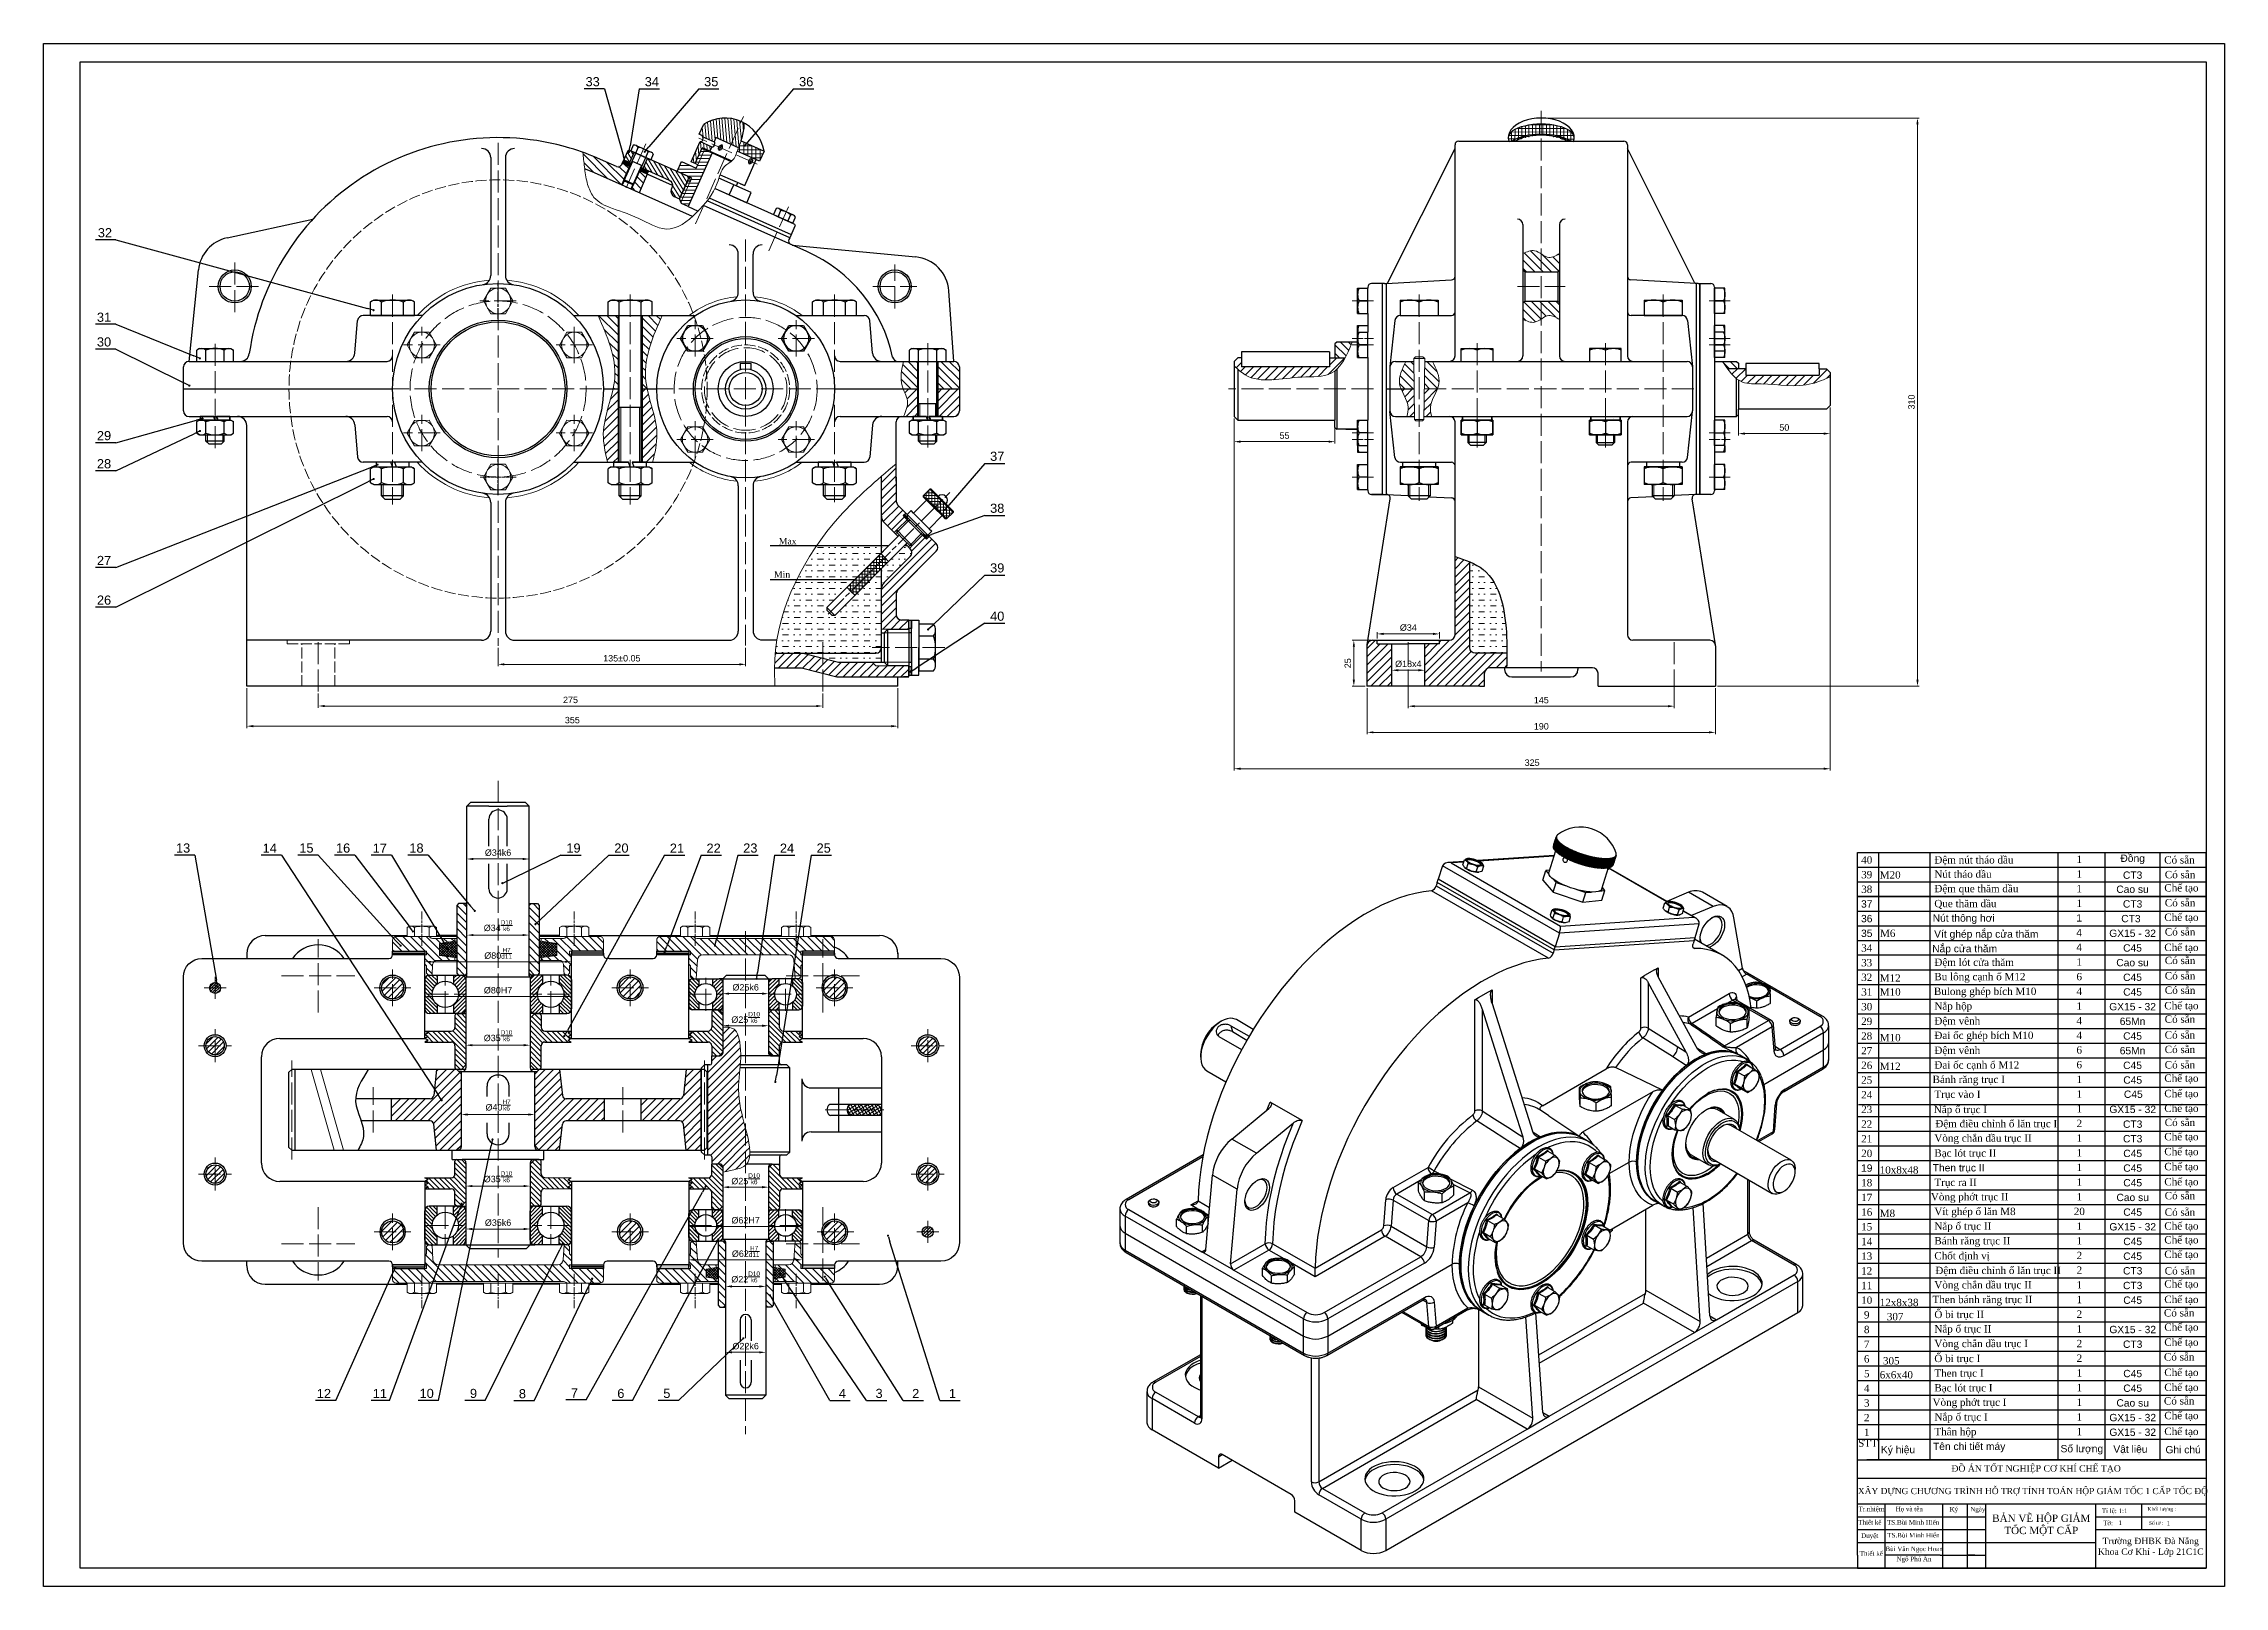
# Model space of a CAD drawing. Header units: millimetres. Extents: x 5847 to 9233, y 737 to 1578.
# Drawn here: x 8044 to 9233, y 737 to 1578 of the extents above; entities that cross this region are included whole.
import ezdxf

# ---------------------------------------------------------------- set-up
doc = ezdxf.new("R2010")
doc.units = ezdxf.units.MM
doc.header["$PDMODE"] = 35
for name, pattern in [('ACAD_ISO02W100', [15, 12, -3]), ('AM_ISO02W050', [7.5, 6, -1.5]), ('AM_ISO08W050', [18, 12, -1.5, 3, -1.5]), ('AM_ISO08W050x2', [9, 6, -0.75, 1.5, -0.75]), ('CENTER', [2, 1.25, -0.25, 0.25, -0.25])]:
    doc.linetypes.add(name, pattern=pattern)
doc.layers.get('0').update_dxf_attribs({"lineweight": 30})
for name, color, linetype, lineweight in [('_mss.dam', 7, 'Continuous', 35), ('AM_0', 7, 'Continuous', 30), ('AM_3', 6, 'AM_ISO02W050', 13), ('AM_7', 4, 'AM_ISO08W050', 13), ('AM_INV', 253, 'Continuous', 0), ('CK-NETMANH', 3, 'Continuous', 15), ('CK-Đường tâm', 4, 'CENTER', 13), ('manh', 2, 'Continuous', 13), ('net manh', 2, 'Continuous', 13), ('Net_matcat', 50, 'Continuous', 13), ('NetKhuat', 4, 'ACAD_ISO02W100', 18), ('NetMatCat', 1, 'AM_ISO08W050', 13)]:
    doc.layers.add(name, color=color, linetype=linetype, lineweight=lineweight)
doc.layers.add('DRAWING_LINE', color=7, linetype='Continuous')
doc.styles.add('2.5', font='times.ttf', dxfattribs={"height": 2.5})
doc.styles.add('4.5', font='times.ttf', dxfattribs={"height": 4.5})
doc.styles.add('Annotative', font='arial.ttf')
doc.styles.add('chuan', font='times.ttf', dxfattribs={"height": 3})
doc.styles.add('quangcuong', font='arial.ttf', dxfattribs={"height": 4})
doc.styles.add('tim', font='times.ttf', dxfattribs={"height": 2})
doc.styles.add('工程字', font='gbenor.shx', dxfattribs={"bigfont": 'gbcbig.shx'})
doc.dimstyles.new('aaaa$0', dxfattribs={"dimtxt": 3.5, "dimasz": 3.5, "dimexe": 1, "dimexo": 1, "dimgap": 1.5, "dimtad": 1, "dimdsep": 46, "dimtxsty": 'Annotative', "dimcen": 0, "dimclrd": 66, "dimclre": 66, "dimclrt": 2, "dimadec": 0, "dimazin": 2, "dimtp": 0.1, "dimtm": 0.1, "dimtfac": 0.71, "dimtmove": 0, "dimatfit": 3, "dimfxl": 1, "dimlwd": 5, "dimlwe": 5, "dimarcsym": 1})
doc.dimstyles.new('AM_ISO$0', dxfattribs={"dimtxt": 3.5, "dimasz": 3.5, "dimexe": 1, "dimexo": 1, "dimgap": 1.5, "dimtad": 1, "dimdsep": 46, "dimtxsty": 'Annotative', "dimcen": 0, "dimclrd": 66, "dimclre": 66, "dimclrt": 2, "dimadec": 0, "dimazin": 2, "dimtp": 0.1, "dimtm": 0.1, "dimtfac": 0.71, "dimtmove": 0, "dimatfit": 3, "dimfxl": 1, "dimtfillclr": 5, "dimlwd": 13, "dimlwe": 13, "dimarcsym": 1})
pattern_1 = [(135, (3576.3828, 489.164), (-1.4142136, -1.4142136), [])]
pattern_2 = [(45, (3576.3828, 509.184), (-2.245064, 2.245064), [])]
pattern_3 = [(135, (-211.267, 504.0882), (-2.245064, -2.245064), [])]
pattern_4 = [(45, (3576.3828, 489.164), (-2.1213203, 2.1213203), [])]
pattern_5 = [(225, (3576.3828, 489.1641), (0.70710678, -0.70710678), []), (315, (3576.3828, 489.1641), (0.70710678, 0.70710678), [])]
pattern_6 = [(135, (3576.3828, 489.164), (-2.1213203, -2.1213203), [])]
pattern_7 = [(45, (3576.3828, 484.164), (-1.4142136, 1.4142136), [])]
pattern_8 = [(45, (3576.3828, 489.164), (-1.767767, 1.767767), [])]
pattern_9 = [(45, (3613.0204, 509.184), (-2.245064, 2.245064), [])]
pattern_10 = [(135, (3613.0204, 509.184), (-2.245064, -2.245064), [])]
pattern_11 = [(135, (-211.267, 504.0882), (-1.06066017, -1.06066017), [])]
pattern_12 = [(45, (-211.267, 504.0882), (-1.06066017, 1.06066017), [])]
pattern_13 = [(95, (3576.3828, 509.184), (-1.5814591, -0.13835974), [])]

msp = doc.modelspace()

# ---------------------------------------------------------------- texts
at = {"layer": 'AM_INV', "color": 3, "style": 'Annotative'}
msp.add_text('32', height=5, dxfattribs=at).set_placement((8073.481, 1472.091))
at = {"layer": 'DRAWING_LINE', "color": 3, "char_height": 5, "attachment_point": 8, "style": 'Annotative'}
for s, insert in [('33', (8343.285, 1554.362)), ('34', (8375.553, 1554.362)), ('35', (8407.932, 1554.362)), ('36', (8459.703, 1554.362)), ('31', (8076.871, 1425.976)), ('30', (8076.871, 1412.504)), ('29', (8076.871, 1361.413)), ('37', (8563.856, 1350.183)), ('38', (8563.856, 1321.842)), ('39', (8563.856, 1289.313)), ('26', (8076.871, 1271.762)), ('40', (8563.856, 1262.988)), ('13', (8119.987, 1136.598)), ('14', (8167.214, 1136.598)), ('15', (8187.214, 1136.598)), ('16', (8207.214, 1136.598)), ('17', (8227.214, 1136.598)), ('18', (8247.214, 1136.598)), ('19', (8332.814, 1136.598)), ('20', (8358.971, 1136.598)), ('21', (8389.238, 1136.598)), ('22', (8409.238, 1136.598)), ('23', (8429.238, 1136.598)), ('24', (8449.238, 1136.598)), ('25', (8469.238, 1136.598)), ('12', (8196.763, 839.309)), ('11', (8227.25, 839.309)), ('10', (8252.778, 839.309)), ('9', (8278.307, 839.309)), ('8', (8304.975, 839.153)), ('7', (8333.336, 839.621)), ('6', (8358.649, 839.309)), ('5', (8383.728, 839.309)), ('4', (8479.433, 839.309)), ('3', (8499.433, 839.309)), ('2', (8519.433, 839.309)), ('1', (8539.433, 839.309))]:
    msp.add_mtext(s, dxfattribs=dict(at, insert=insert))
for s, insert, width in [('28', (8076.871, 1346.105), 7.24761), ('27', (8076.871, 1293.435), 7.2442)]:
    msp.add_mtext(s, dxfattribs=dict(at, insert=insert, width=width))
at = {"layer": 'DRAWING_LINE', "char_height": 3, "attachment_point": 1, "style": 'chuan'}
for s, insert in [('{\\H1.16667x; Max\\P} ', (8443.435, 1308.208)), ('{\\H1.16667x; Min\\P} ', (8440.847, 1290.092))]:
    msp.add_mtext_dynamic_manual_height_columns(s, width=31.8136, gutter_width=1, heights=[0], dxfattribs=dict(at, insert=insert))
at = {"layer": 'DRAWING_LINE'}
for s, insert, char_height, width, attachment_point, style in [('40', (9037.931, 1132.662), 4, 10, 5, 'chuan'), ('\\pi4;Đệm nút tháo dầu', (9070.801, 1132.228), 4, 66.92679, 4, 'chuan'), ('1', (9153.823, 1133.068), 4, 9.9398, 5, 'chuan'), ('{\\fArial|b0|i0|c0|p34;Đồng}', (9182.902, 1133.014), 4, 30.0602, 5, '工程字'), ('\\pi4;Có sẵn', (9196.117, 1132.684), 4, 25, 4, 'chuan'), ('39', (9037.931, 1124.662), 4, 10, 5, 'chuan'), ('38', (9037.931, 1116.684), 4, 10, 5, 'chuan'), ('\\pxi1;M20', (9041.008, 1124.509), 4, 66.92679, 4, 'chuan'), ('\\pi4;Đệm que thăm dầu', (9070.801, 1116.429), 4, 66.92679, 4, 'chuan'), ('\\pi4;Nút tháo dầu', (9070.801, 1124.925), 4, 66.92679, 4, 'chuan'), ('1', (9153.775, 1117.068), 4, 9.84369, 5, 'chuan'), ('1', (9153.829, 1125.068), 4, 9.95182, 5, 'chuan'), ('{\\fArial|b0|i0|c0|p34;Cao su}', (9182.848, 1116.684), 4, 30.16833, 5, '工程字'), ('{\\fArial|b0|i0|c0|p34;CT3}', (9182.896, 1124.386), 4, 30.07221, 5, '工程字'), ('\\pi4;Chế tạo ', (9196.195, 1116.98), 4, 25, 4, 'chuan'), ('\\pi4;Có sẵn', (9196.461, 1124.684), 4, 25, 4, 'chuan'), ('37', (9037.931, 1108.684), 4, 10, 5, 'quangcuong'), ('\\pi4;Que thăm dầu', (9070.801, 1108.429), 4, 66.92679, 4, 'chuan'), ('1', (9153.817, 1109.068), 4, 9.92779, 5, 'chuan'), ('{\\fArial|b0|i0|c0|p34;CT3}', (9182.89, 1108.684), 4, 30.08423, 5, '工程字'), ('\\pi4;Có sẵn', (9196.461, 1109.341), 4, 25, 4, 'chuan'), ('36', (9037.931, 1100.684), 4, 10, 5, 'quangcuong'), ('35', (9037.931, 1092.684), 4, 10, 5, 'quangcuong'), ('\\pxi1;M6', (9041.187, 1092.675), 4, 66.92679, 4, 'chuan'), ('  Nút thông hơi', (9070.801, 1100.429), 4, 66.92679, 4, 'quangcuong'), ('Vít ghép nắp cửa thăm', (9074.698, 1091.724), 4, 76.71112, 4, 'quangcuong'), ('4', (9153.763, 1093.068), 4, 9.81966, 5, 'quangcuong'), ('1', (9153.757, 1101.068), 4, 9.80765, 5, 'quangcuong'), ('{\\fArial|b0|i0|c0|p34;GX15 - 32}', (9182.884, 1092.684), 4, 30.09624, 5, '工程字'), ('CT3', (9181.97, 1100.679), 4, 30.19235, 5, 'quangcuong'), ('\\pi4;Chế tạo ', (9196.195, 1100.944), 4, 25, 4, 'chuan'), ('\\pi4;Có sẵn', (9196.461, 1093.48), 4, 25, 4, 'chuan'), ('\\pxt1;34', (9037.931, 1084.684), 4, 10, 5, 'chuan'), ('   Nắp cửa thăm', (9068.942, 1083.765), 4, 76.71112, 4, 'quangcuong'), ('4', (9153.769, 1085.068), 4, 9.83167, 5, 'quangcuong'), ('C45', (9182.842, 1084.684), 4, 30.18034, 5, 'quangcuong'), ('\\pi4;Chế tạo ', (9196.195, 1084.522), 4, 25, 4, 'chuan'), ('33', (9037.931, 1076.684), 4, 10, 5, 'chuan'), ('32', (9037.931, 1068.684), 4, 10, 5, 'chuan'), ('\\pxi1;M12', (9041.008, 1068.353), 4, 66.92679, 4, 'chuan'), ('\\pxi1;Đệm lót cửa thăm', (9070.801, 1076.429), 4, 66.92679, 4, 'chuan'), ('\\pi4;Bu lông cạnh ổ M12', (9070.801, 1068.429), 4, 66.92679, 4, 'chuan'), ('6', (9153.781, 1069.068), 4, 9.8557, 5, 'chuan'), ('1', (9153.775, 1077.068), 4, 9.84369, 5, 'chuan'), ('{\\fArial|b0|i0|c0|p34;Cao su}', (9182.848, 1076.684), 4, 30.16833, 5, '工程字'), ('{\\fArial|b0|i0|c0|p34;C45}', (9182.854, 1068.684), 4, 30.15631, 5, '工程字'), ('\\pi4;Có sẵn', (9196.461, 1077.887), 4, 25, 4, 'chuan'), ('\\pi4;Có sẵn', (9196.461, 1069.532), 4, 25, 4, 'chuan'), ('31', (9037.952, 1060.684), 4, 10, 5, 'chuan'), ('\\pxi1;M10', (9041.008, 1060.688), 4, 66.92679, 4, 'chuan'), (' Bulong ghép bích M10', (9073.03, 1060.429), 4, 85.00069, 4, 'chuan'), ('4', (9153.805, 1061.068), 4, 9.90376, 5, 'chuan'), ('{\\fArial|b0|i0|c0|p34;C45}', (9182.872, 1060.684), 4, 30.12027, 5, '工程字'), ('\\pi4;Có sẵn', (9196.461, 1061.663), 4, 25, 4, 'chuan'), ('29', (9037.931, 1044.684), 4, 10, 5, 'chuan'), ('30', (9037.931, 1052.684), 4, 10, 5, 'chuan'), ('\\pi4;Đệm vênh', (9070.801, 1044.429), 4, 66.92679, 4, 'chuan'), ('\\pi4;Nắp hộp', (9070.801, 1052.429), 4, 90.9805, 4, 'chuan'), ('4', (9153.787, 1045.068), 4, 9.86772, 5, 'chuan'), ('1', (9153.811, 1053.068), 4, 9.91577, 5, 'chuan'), ('{\\fArial|b0|i0|c0|p34;GX15 - 32}', (9182.884, 1052.684), 4, 30.09624, 5, '工程字'), ('{\\fArial|b0|i0|c0|p34;65Mn}', (9182.86, 1044.684), 4, 30.1443, 5, '工程字'), ('\\pi4;Chế tạo ', (9196.195, 1052.783), 4, 25, 4, 'chuan'), ('\\pi4;Có sẵn', (9196.39, 1045.878), 4, 25, 4, 'chuan'), ('28', (9037.909, 1036.684), 4, 10.04414, 5, 'chuan'), ('\\pxi1;M10', (9041.008, 1035.802), 4, 66.92679, 4, 'chuan'), ('\\pi4;Đai ốc ghép bích M10', (9070.801, 1036.429), 4, 66.92679, 4, 'chuan'), ('4', (9153.799, 1037.068), 4, 9.89175, 5, 'chuan'), ('{\\fArial|b0|i0|c0|p34;C45}', (9182.866, 1036.684), 4, 30.13228, 5, '工程字'), ('\\pi4;Có sẵn', (9196.39, 1037.262), 4, 25, 4, 'chuan'), ('27', (9037.931, 1028.714), 4, 10, 5, 'chuan'), ('26', (9037.931, 1020.684), 4, 10, 5, 'chuan'), ('\\pi4;Đệm vênh', (9070.801, 1028.429), 4, 66.92679, 4, 'chuan'), ('\\pi4;Đai ốc cạnh ổ M12', (9070.801, 1020.429), 4, 66.92679, 4, 'chuan'), ('6', (9153.787, 1029.068), 4, 9.86772, 5, 'chuan'), ('6', (9153.799, 1021.068), 4, 9.89175, 5, 'chuan'), ('{\\fArial|b0|i0|c0|p34;65Mn}', (9182.86, 1028.684), 4, 30.1443, 5, '工程字'), ('{\\fArial|b0|i0|c0|p34;C45}', (9182.866, 1020.684), 4, 30.13228, 5, '工程字'), ('\\pi4;Có sẵn', (9196.39, 1029.375), 4, 25, 4, 'chuan'), ('\\pi4;Có sẵn', (9196.39, 1020.987), 4, 25, 4, 'chuan'), ('25', (9037.931, 1012.684), 4, 10, 5, 'chuan'), ('\\pxi1;M12', (9041.008, 1020.224), 4, 66.92679, 4, 'chuan'), ('  Bánh răng trục I', (9070.801, 1012.429), 4, 66.92679, 4, 'chuan'), ('1', (9153.853, 1013.068), 4, 10, 5, 'chuan'), ('{\\fArial|b0|i0|c0|p34;C45}', (9182.932, 1012.684), 4, 30, 5, '工程字'), ('\\pi4;Chế tạo ', (9196.195, 1013.247), 4, 25, 4, 'chuan'), ('24', (9037.931, 1004.684), 4, 10, 5, 'chuan'), ('\\pi4;Nắp ổ trục I', (9070.496, 996.04), 4, 66.92679, 4, 'chuan'), ('\\pi4;Trục vào I', (9070.801, 1004.429), 4, 66.92679, 4, 'chuan'), ('1', (9153.853, 1005.068), 4, 10, 5, 'chuan'), ('1', (9153.853, 997.068), 4, 10, 5, 'chuan'), ('{\\fArial|b0|i0|c0|p34;GX15 - 32}', (9182.932, 996.684), 4, 30, 5, '工程字'), ('{\\fArial|b0|i0|c0|p34;C45}', (9183.28, 1004.948), 4, 30.03617, 5, '工程字'), ('\\pi4;Chế tạo ', (9196.195, 1004.86), 4, 25, 4, 'chuan'), ('\\pi4;Chế tạo ', (9196.195, 996.822), 4, 25, 4, 'chuan'), ('23', (9037.931, 996.684), 4, 10, 5, 'chuan'), ('22', (9037.931, 988.684), 4, 10, 5, 'chuan'), ('   Đệm điều chỉnh ổ lăn trục I', (9070.801, 988.429), 4, 74.85226, 4, 'chuan'), ('2', (9153.853, 989.068), 4, 10, 5, 'chuan'), ('{\\fArial|b0|i0|c0|p34;CT3}', (9182.932, 988.642), 4, 30, 5, '工程字'), ('\\pi4;Có sẵn', (9196.39, 989.581), 4, 25, 4, 'chuan'), ('21', (9037.931, 980.684), 4, 10, 5, 'chuan'), ('\\pi4,t4;Vòng chắn dầu trục II', (9070.801, 980.429), 4, 66.92679, 4, 'chuan'), ('\\pi4;Bạc lót trục II', (9070.801, 972.429), 4, 66.92679, 4, 'chuan'), ('1 ', (9153.853, 981.068), 4, 10, 5, 'chuan'), ('1', (9153.853, 973.068), 4, 10, 5, 'chuan'), ('{\\fArial|b0|i0|c0|p34;CT3}', (9182.932, 980.684), 4, 30, 5, '工程字'), ('\\pi4;Chế tạo ', (9196.195, 981.353), 4, 25, 4, 'chuan'), ('\\pi4;Chế tạo ', (9196.195, 973.204), 4, 25, 4, 'chuan'), ('20', (9037.931, 972.684), 4, 10, 5, 'chuan'), ('19', (9037.931, 964.684), 4, 10, 5, 'quangcuong'), ('\\pxi1;10x8x48', (9041.008, 963.664), 4, 66.92679, 4, 'chuan'), ('  Then trục II', (9070.801, 964.429), 4, 66.92679, 4, 'quangcuong'), ('1', (9153.853, 965.068), 4, 10, 5, 'chuan'), ('{\\fArial|b0|i0|c0|p34;C45}', (9182.932, 972.684), 4, 30, 5, '工程字'), ('{\\fArial|b0|i0|c0|p34;C45}', (9182.932, 964.684), 4, 30, 5, '工程字'), ('\\pi4;Chế tạo ', (9196.195, 965.048), 4, 25, 4, 'chuan'), ('18', (9037.931, 956.684), 4, 10, 5, 'chuan'), (' Vòng phớt trục II', (9071.4, 948.429), 4, 66.92679, 4, 'chuan'), ('\\pi4;Trục ra II', (9070.801, 956.429), 4, 66.92679, 4, 'chuan'), ('1', (9153.853, 957.068), 4, 10, 5, 'chuan'), ('{\\fArial|b0|i0|c0|p34;C45}', (9182.932, 956.684), 4, 30, 5, '工程字'), ('\\pi4;Chế tạo ', (9196.195, 956.782), 4, 25, 4, 'chuan'), ('\\pi4;Có sẵn', (9196.39, 949.658), 4, 25, 4, 'chuan'), ('17', (9037.931, 948.684), 4, 10, 5, 'chuan'), ('16', (9037.931, 940.684), 4, 10, 5, 'chuan'), ('\\pxi1;M8', (9041.008, 940.012), 4, 66.92679, 4, 'chuan'), ('\\pi4;Vít ghép ổ lăn M8', (9070.801, 940.429), 4, 66.92679, 4, 'chuan'), ('20', (9153.853, 941.068), 4, 10, 5, 'chuan'), ('1', (9153.853, 949.068), 4, 10, 5, 'chuan'), ('{\\fArial|b0|i0|c0|p34;Cao su}', (9182.932, 948.684), 4, 30, 5, '工程字'), ('C45', (9182.932, 940.684), 4, 30, 5, 'quangcuong'), ('\\pi4;Có sẵn', (9196.39, 940.684), 4, 25, 4, 'chuan'), ('15', (9037.931, 932.684), 4, 10, 5, 'chuan'), ('\\pi4;Nắp ổ trục II', (9070.801, 932.429), 4, 66.92679, 4, 'chuan'), ('1', (9153.853, 933.068), 4, 10, 5, 'chuan'), ('{\\fArial|b0|i0|c0|p34;GX15 - 32}', (9182.932, 932.684), 4, 30, 5, '工程字'), ('\\pi4;Chế tạo ', (9196.195, 932.686), 4, 25, 4, 'chuan'), ('\\pi4;Chế tạo ', (9196.195, 925.118), 4, 25, 4, 'chuan'), ('14', (9037.931, 924.684), 4, 10, 5, 'chuan'), ('13', (9037.931, 916.684), 4, 10, 5, 'chuan'), ('\\pi4;Bánh răng trục II', (9070.801, 924.429), 4, 67.9914, 4, 'chuan'), ('\\pi4;Chốt định vị', (9070.801, 916.429), 4, 66.92679, 4, 'chuan'), ('2', (9153.841, 917.068), 4, 9.97585, 5, 'chuan'), ('1', (9153.853, 925.068), 4, 10, 5, 'chuan'), ('{\\fArial|b0|i0|c0|p34;C45}', (9182.908, 916.684), 4, 30.04818, 5, '工程字'), ('{\\fArial|b0|i0|c0|p34;C45}', (9182.932, 924.684), 4, 30, 5, '工程字'), ('\\pi4;Chế tạo ', (9196.195, 917.213), 4, 25, 4, 'chuan'), ('12', (9037.931, 908.684), 4, 10, 5, 'chuan'), ('   Đệm điều chỉnh ổ lăn trục II', (9070.801, 908.429), 4, 74.85226, 4, 'chuan'), ('2', (9153.853, 909.068), 4, 10, 5, 'chuan'), ('{\\fArial|b0|i0|c0|p34;CT3}', (9182.932, 908.684), 4, 30, 5, '工程字'), ('\\pi4;Chế tạo ', (9196.195, 901.065), 4, 25, 4, 'chuan'), ('\\pi4;Có sẵn', (9196.396, 908.684), 4, 25, 4, 'chuan'), ('11', (9037.931, 900.684), 4, 10, 5, 'chuan'), ('10', (9037.931, 892.684), 4, 10, 5, 'chuan'), ('\\pxi1;12x8x38', (9041.008, 891.417), 4, 66.92679, 4, 'chuan'), ('  Then bánh răng trục II', (9070.801, 892.429), 4, 66.92679, 4, 'chuan'), ('\\pi4,t4;Vòng chắn dầu trục II', (9070.801, 900.429), 4, 66.92679, 4, 'chuan'), ('1 ', (9153.853, 901.068), 4, 10, 5, 'chuan'), ('1', (9153.853, 893.068), 4, 10, 5, 'chuan'), ('{\\fArial|b0|i0|c0|p34;CT3}', (9182.932, 900.684), 4, 30, 5, '工程字'), ('{\\fArial|b0|i0|c0|p34;C45}', (9182.932, 892.684), 4, 30, 5, '工程字'), ('\\pi4;Chế tạo ', (9196.195, 892.634), 4, 25, 4, 'chuan'), ('9', (9037.931, 884.684), 4, 10, 5, 'chuan'), ('\\pxi1;307', (9044.903, 883.709), 4, 15.51626, 4, 'chuan'), ('\\pi4,t4;Ổ bi trục II', (9070.801, 884.429), 4, 66.92679, 4, 'chuan'), ('2', (9153.853, 885.068), 4, 10, 5, 'chuan'), ('\\pi4;Có sẵn', (9195.986, 885.794), 4, 25, 4, 'chuan'), ('\\pi4;Chế tạo ', (9196.195, 877.535), 4, 25, 4, 'chuan'), ('8', (9037.931, 876.684), 4, 10, 5, 'chuan'), ('7', (9037.931, 868.684), 4, 10, 5, 'chuan'), ('\\pi4;Vòng chắn dầu trục I', (9070.801, 868.429), 4, 66.92679, 4, 'chuan'), ('\\pi4;Nắp ổ trục II', (9070.801, 876.429), 4, 66.92679, 4, 'chuan'), ('2', (9153.853, 869.068), 4, 10, 5, 'chuan'), ('1', (9153.853, 877.068), 4, 10, 5, 'chuan'), ('{\\fArial|b0|i0|c0|p34;GX15 - 32}', (9182.932, 876.684), 4, 30, 5, '工程字'), ('{\\fArial|b0|i0|c0|p34;CT3}', (9182.932, 868.684), 4, 30, 5, '工程字'), ('\\pi4;Chế tạo ', (9196.195, 869.331), 4, 25, 4, 'chuan'), ('6', (9037.931, 860.684), 4, 10, 5, 'chuan'), ('\\pxi1;305', (9042.782, 859.647), 4, 23.50986, 4, 'chuan'), ('\\pi4;Ổ bi trục I', (9070.801, 860.429), 4, 66.92679, 4, 'chuan'), ('2', (9153.883, 861.068), 4, 10.06029, 5, 'chuan'), ('\\pi4;Có sẵn', (9195.986, 861.751), 4, 25, 4, 'chuan'), ('4', (9037.931, 844.684), 4, 10, 5, 'chuan'), ('5', (9037.931, 852.684), 4, 10, 5, 'chuan'), ('\\pxi1;6x6x40', (9041.008, 852.012), 4, 66.92679, 4, 'chuan'), ('\\pi4;Then trục I', (9070.801, 852.429), 4, 66.92679, 4, 'chuan'), ('\\pi4;Bạc lót trục I', (9070.801, 844.429), 4, 66.92679, 4, 'chuan'), ('1', (9153.853, 845.068), 4, 10, 5, 'chuan'), ('1', (9153.883, 853.068), 4, 10.06029, 5, 'chuan'), ('{\\fArial|b0|i0|c0|p34;C45}', (9182.932, 852.684), 4, 30, 5, '工程字'), ('{\\fArial|b0|i0|c0|p34;C45}', (9182.932, 844.684), 4, 30, 5, '工程字'), ('\\pi4;Chế tạo ', (9196.195, 852.854), 4, 25, 4, 'chuan'), ('\\pi4;Chế tạo ', (9196.195, 844.72), 4, 25, 4, 'chuan'), ('3', (9037.931, 836.684), 4, 10, 5, 'chuan'), ('  Vòng phớt trục I', (9070.801, 836.429), 4, 66.92679, 4, 'chuan'), ('1', (9153.853, 837.068), 4, 10, 5, 'chuan'), ('{\\fArial|b0|i0|c0|p34;Cao su}', (9182.932, 836.684), 4, 30, 5, '工程字'), ('\\pi4;Có sẵn', (9195.986, 837.788), 4, 25, 4, 'chuan'), ('2', (9037.931, 828.684), 4, 10, 5, 'chuan'), ('1', (9037.931, 820.684), 4, 10, 5, 'chuan'), ('\\pi4;Thân hộp', (9070.801, 820.429), 4, 66.92679, 4, 'chuan'), ('\\pi4;Nắp ổ trục I', (9070.845, 828.429), 4, 66.8825, 4, 'chuan'), ('1', (9153.853, 829.068), 4, 10, 5, 'chuan'), ('1', (9153.853, 821.068), 4, 10, 5, 'chuan'), ('{\\fArial|b0|i0|c0|p34;GX15 - 32}', (9182.932, 828.684), 4, 30, 5, '工程字'), ('{\\fArial|b0|i0|c0|p34;GX15 - 32}', (9182.932, 820.684), 4, 30, 5, '工程字'), ('\\pi4;Chế tạo ', (9196.195, 829.325), 4, 25, 4, 'chuan'), ('\\pi4;Chế tạo ', (9196.195, 820.684), 4, 25, 4, 'chuan'), ('{\\H0.5x;\\P} STT', (9038.59, 816.394), 4, 10, 5, 'chuan'), ('Ký hiệu', (9055.005, 810.661), 4, 33.28888, 5, 'quangcuong'), ('Tên{\\fArial|b0|i0|c134|p34; }chi{\\fArial|b0|i0|c134|p34; }tiết{\\fArial|b0|i0|c134|p34; }máy', (9074.064, 814.994), 4, 49.48392, 1, 'quangcuong'), ('Số l{\\fArial|b0|i0|c163|p34;ư}ợng', (9155.224, 811.184), 4, 23.58836, 5, 'quangcuong'), ('Vật{\\fArial|b0|i0|c134|p34; }liệu', (9172.383, 813.497), 4, 23.20577, 1, 'quangcuong'), ('Ghi{\\fArial|b0|i0|c134|p34; }chú', (9210.432, 811.184), 4, 25, 5, 'quangcuong'), ('ĐỒ ÁN TỐT NGHIỆP CƠ KHÍ CHẾ TẠO', (9130.283, 800.523), 3.5, 215, 5, '4.5'), ('  XÂY DỰNG CHƯƠNG TRÌNH HỖ TRỢ TÍNH TOÁN HỘP GIẢM TỐC 1 CẤP TỐC ĐỘ ', (9127.24, 788.231), 3.4, 222.80451, 5, '4.5'), ('Thiết kế', (9039.631, 771.585), 2.5, 15, 5, '2.5'), ('Tr.nhiệm', (9040.455, 778.585), 2.5, 15, 5, '2.5'), ('TS.Bùi Minh Hiển', (9063.27, 771.539), 2.5, 52.6, 5, 'tim'), ('Họ và tên', (9061.12, 778.57), 2.5, 40, 5, '2.5'), ('Ký', (9085.438, 778.243), 2.5, 20, 5, '2.5'), ('Ngày', (9098.506, 778.356), 2.5, 20, 5, '2.5'), ('BẢN VẼ HỘP GIẢM TỐC MỘT CẤP ', (9133.107, 770.001), 4, 58.99812, 5, 'tim'), ('\\pxt2;^ITỉ lệ: 1:1', (9161.096, 777.571), 2.5, 25, 4, '2.5'), ('Khối lượng :', (9198.764, 778.566), 2, 35, 5, '2.5'), ('Duyệt', (9039.548, 763.923), 2.5, 52.6, 5, 'tim'), ('TS.Bùi Minh Hiển', (9063.398, 764.564), 2.5, 52.6, 5, 'tim'), ('Tr{\\fTimes New Roman|b0|i0|c163|p18;ư}ờng {\\fTimes New Roman|b0|i0|c238|p18;Đ}HBK Đà Nẵng\\PKhoa C{\\fTimes New Roman|b0|i0|c163|p18;ơ} Khí - Lớp 21C1C', (9192.797, 757.967), 3.5, 70.43881, 5, 'tim'), ('\\pt5;^ITờ: ', (9161.804, 771.244), 2.5, 25, 4, '2.5'), ('\\pxt2; 1', (9174.244, 771.372), 2.5, 25, 4, '2.5'), ('Số tờ :', (9195.747, 771.222), 2, 35, 5, '2.5'), ('\\pxt2; 1', (9200.493, 771.03), 2.5, 25, 4, '2.5'), ('Thiết kế', (9040.409, 754.629), 2.5, 52.6, 5, 'tim'), ('Bùi Văn Ngọc Hoan', (9063.776, 756.737), 2.5, 52.6, 5, 'tim'), ('Ngô Phú Ân', (9063.691, 751.241), 2.5, 52.6, 5, 'tim')]:
    msp.add_mtext(s, dxfattribs=dict(at, insert=insert, char_height=char_height, width=width, attachment_point=attachment_point, style=style))

# ---------------------------------------------------------------- blocks, each defined once
blk = doc.blocks.new('*D312')
at = {"layer": 'AM_INV', "color": 66, "linetype": 'ByBlock', "lineweight": 13, "transparency": 16777216}
for p, q in [((8251.7, 1058), (8251.7, 1057.2)), ((8328.2, 1058.2), (8255.2, 1058.2)), ((8331.7, 1058), (8331.7, 1057.2))]:
    blk.add_line(p, q, dxfattribs=at)
at = {"layer": 'AM_INV', "color": 66, "transparency": 16777216}
for points in [[(8255.2, 1058.8), (8255.2, 1057.6), (8251.7, 1058.2)], [(8328.2, 1058.8), (8328.2, 1057.6), (8331.7, 1058.2)]]:
    blk.add_solid(points, dxfattribs=at)
at = {"layer": 'Defpoints', "color": 0, "transparency": 16777216}
for p in [(8251.7, 1059), (8331.7, 1059), (8251.7, 1058.2)]:
    blk.add_point(p, dxfattribs=at)
at = {"layer": 'AM_INV', "color": 2, "transparency": 16777216, "insert": (8291.7, 1061.6), "char_height": 3.5, "attachment_point": 5, "style": 'Annotative'}
blk.add_mtext('%%C80H7', dxfattribs=at)
blk = doc.blocks.new('*D313')
at = {"layer": 'AM_INV', "color": 66, "linetype": 'ByBlock', "lineweight": 13, "transparency": 16777216}
for p, q in [((8271.7, 995.4), (8271.7, 992.9)), ((8308.2, 993.9), (8275.2, 993.9)), ((8311.7, 995.4), (8311.7, 992.9))]:
    blk.add_line(p, q, dxfattribs=at)
at = {"layer": 'AM_INV', "color": 66, "transparency": 16777216}
for points in [[(8275.2, 994.5), (8275.2, 993.3), (8271.7, 993.9)], [(8308.2, 994.5), (8308.2, 993.3), (8311.7, 993.9)]]:
    blk.add_solid(points, dxfattribs=at)
at = {"layer": 'Defpoints', "color": 0, "transparency": 16777216}
for p in [(8271.7, 996.4), (8271.7, 993.9), (8311.7, 996.4)]:
    blk.add_point(p, dxfattribs=at)
at = {"layer": 'AM_INV', "color": 2, "transparency": 16777216, "insert": (8291.7, 999), "char_height": 3.5, "attachment_point": 5, "style": 'Annotative'}
blk.add_mtext('%%C40{\\H2x;}{\\H0.71x;\\C3;\\SH7/k6;}', dxfattribs=at)
blk = doc.blocks.new('*D314')
at = {"layer": 'AM_INV', "color": 66, "linetype": 'ByBlock', "lineweight": 13, "transparency": 16777216}
for p, q in [((8274.2, 1034.2), (8274.2, 1030.7)), ((8305.7, 1031.7), (8277.7, 1031.7)), ((8309.2, 1034.2), (8309.2, 1030.7))]:
    blk.add_line(p, q, dxfattribs=at)
at = {"layer": 'AM_INV', "color": 66, "transparency": 16777216}
for points in [[(8277.7, 1032.3), (8277.7, 1031.1), (8274.2, 1031.7)], [(8305.7, 1032.3), (8305.7, 1031.1), (8309.2, 1031.7)]]:
    blk.add_solid(points, dxfattribs=at)
at = {"layer": 'Defpoints', "color": 0, "transparency": 16777216}
for p in [(8274.2, 1035.2), (8309.2, 1035.2), (8274.2, 1031.7)]:
    blk.add_point(p, dxfattribs=at)
at = {"layer": 'AM_INV', "color": 2, "transparency": 16777216, "insert": (8291.7, 1036.8), "char_height": 3.5, "width": 20.689, "attachment_point": 5, "style": 'Annotative'}
blk.add_mtext('%%C35{\\H2x;}{\\H0.71x;\\C3;\\SD10/k6;}', dxfattribs=at)
blk = doc.blocks.new('*D315')
at = {"layer": 'AM_INV', "color": 66, "linetype": 'ByBlock', "lineweight": 13, "transparency": 16777216}
for p, q in [((8274.2, 957.4), (8274.2, 953.9)), ((8305.7, 954.9), (8277.7, 954.9)), ((8309.2, 957.4), (8309.2, 953.9))]:
    blk.add_line(p, q, dxfattribs=at)
at = {"layer": 'AM_INV', "color": 66, "transparency": 16777216}
for points in [[(8277.7, 955.5), (8277.7, 954.3), (8274.2, 954.9)], [(8305.7, 955.5), (8305.7, 954.3), (8309.2, 954.9)]]:
    blk.add_solid(points, dxfattribs=at)
at = {"layer": 'Defpoints', "color": 0, "transparency": 16777216}
for p in [(8274.2, 958.4), (8274.2, 954.9), (8309.2, 958.4)]:
    blk.add_point(p, dxfattribs=at)
at = {"layer": 'AM_INV', "color": 2, "transparency": 16777216, "insert": (8291.7, 959.9), "char_height": 3.5, "attachment_point": 5, "style": 'Annotative'}
blk.add_mtext('%%C35{\\H2x;}{\\H0.71x;\\C3;\\SD10/k6;}', dxfattribs=at)
blk = doc.blocks.new('*D316')
at = {"layer": 'AM_INV', "color": 66, "linetype": 'ByBlock', "lineweight": 13, "transparency": 16777216}
for p, q in [((8274.2, 931.4), (8274.2, 930.5)), ((8305.7, 931.5), (8277.7, 931.5)), ((8309.2, 931.4), (8309.2, 930.5))]:
    blk.add_line(p, q, dxfattribs=at)
at = {"layer": 'AM_INV', "color": 66, "transparency": 16777216}
for points in [[(8277.7, 932.1), (8277.7, 930.9), (8274.2, 931.5)], [(8305.7, 932.1), (8305.7, 930.9), (8309.2, 931.5)]]:
    blk.add_solid(points, dxfattribs=at)
at = {"layer": 'Defpoints', "color": 0, "transparency": 16777216}
for p in [(8274.2, 932.4), (8274.2, 931.5), (8309.2, 932.4)]:
    blk.add_point(p, dxfattribs=at)
at = {"layer": 'AM_INV', "color": 2, "transparency": 16777216, "insert": (8291.7, 934.9), "char_height": 3.5, "attachment_point": 5, "style": 'Annotative'}
blk.add_mtext('%%C35k6', dxfattribs=at)
blk = doc.blocks.new('*D317')
at = {"layer": 'AM_INV', "color": 66, "linetype": 'ByBlock', "lineweight": 13, "transparency": 16777216}
blk.add_line((8305.2, 1133.2), (8278.2, 1133.2), dxfattribs=at)
at = {"layer": 'AM_INV', "color": 66, "transparency": 16777216}
for points in [[(8278.2, 1133.8), (8278.2, 1132.6), (8274.7, 1133.2)], [(8305.2, 1133.8), (8305.2, 1132.6), (8308.7, 1133.2)]]:
    blk.add_solid(points, dxfattribs=at)
at = {"layer": 'Defpoints', "color": 0, "transparency": 16777216}
for p in [(8274.7, 1133.2), (8274.7, 1133.2), (8308.7, 1133.2)]:
    blk.add_point(p, dxfattribs=at)
at = {"layer": 'AM_INV', "color": 2, "transparency": 16777216, "insert": (8291.7, 1136.6), "char_height": 3.5, "attachment_point": 5, "style": 'Annotative'}
blk.add_mtext('%%C34k6', dxfattribs=at)
blk = doc.blocks.new('M10')
for p, q in [((0, 10), (6.2, 10)), ((0, 10), (0, -10)), ((0, 5), (6.1, 5)), ((7, 8.6), (6.2, 10)), ((7, 8.6), (7, -8.6)), ((7, 8.6), (7, -8.6)), ((0, -5), (6.1, -5)), ((0, -10), (6.2, -10)), ((0.8, -10), (6.2, -10)), ((7, -8.6), (6.2, -10))]:
    blk.add_line(p, q)
for centre, radius, start, end in [((2.9, 7.5), 4.07, 322.1211, 37.8789), ((-8, 0), 15, 340.5288, 19.4712), ((2.9, -7.5), 4.07, 322.1211, 37.8789)]:
    blk.add_arc(centre, radius, start, end)
at = {"layer": 'AM_7', "linetype": 'AM_ISO08W050x2'}
blk.add_line((-6.4, 0), (17, 0), dxfattribs=at)
blk = doc.blocks.new('dfdfdff')
for p, q in [((-57.5, 6.8), (-57.5, 0.8)), ((-57.5, 0.8), (-39, 0.8)), ((-55.5, 8.8), (55.5, 8.8)), ((-39, 0.8), (-39, -1.2)), ((-37.5, 8.8), (-37.5, 8.8)), ((-37.1, 8.4), (-37.5, 8.8)), ((-35.7, 7.8), (35.7, 7.8)), ((37.1, 8.4), (37.5, 8.8)), ((57.5, 0.8), (39, 0.8)), ((39, 0.8), (39, -1.2)), ((39, 0.8), (39, -1.2)), ((57.5, 6.8), (57.5, 0.8)), ((-40, -1.2), (-40, -6.2)), ((-40, -1.2), (-39, -1.2)), ((-40, -6.2), (-40, -6.2)), ((-40, -6.2), (-39, -7.2)), ((-39, -7.2), (-39, -11.2)), ((-39, -11.2), (-38, -12.2)), ((-36, -12.2), (-35.5, -3.9)), ((-32.5, -1.2), (32.5, -1.2)), ((36, -12.2), (35.5, -3.9)), ((38, -12.2), (39, -11.2)), ((40, -1.2), (39, -1.2)), ((40, -6.2), (39, -7.2)), ((39, -7.2), (39, -11.2)), ((40, -1.2), (40, -6.2)), ((40, -6.2), (40, -6.2)), ((-38, -12.2), (-36, -12.2)), ((36, -12.2), (38, -12.2))]:
    blk.add_line(p, q)
for centre, radius, start, end in [((-55.5, 6.8), 2, 90, 180), ((-35.7, 9.8), 2, 225, 270), ((35.7, 9.8), 2, 270, 315), ((55.5, 6.8), 2, 0, 90), ((-32.5, -4.2), 3, 90, 175), ((32.5, -4.2), 3, 5, 90)]:
    blk.add_arc(centre, radius, start, end)
blk = doc.blocks.new('xczcszcs')
for p, q in [((-48.5, 19), (-48.5, 13)), ((-48.5, 13), (-30, 13)), ((-46.5, 21), (46.5, 21)), ((-30, 13), (-30, 11)), ((-28.5, 21), (-28.5, 21)), ((-28.1, 20.6), (-28.5, 21)), ((-26.7, 20), (26.7, 20)), ((28.1, 20.6), (28.5, 21)), ((48.5, 13), (30, 13)), ((30, 13), (30, 11)), ((30, 13), (30, 11)), ((48.5, 19), (48.5, 13)), ((-31, 11), (-31, 6)), ((-31, 11), (-30, 11)), ((-31, 6), (-31, 6)), ((-31, 6), (-30, 5)), ((-30, 5), (-30, -1)), ((-27, -2), (-26.3, 8.3)), ((-23.3, 11), (23.3, 11)), ((27, -2), (26.3, 8.3)), ((31, 11), (30, 11)), ((31, 6), (30, 5)), ((30, 5), (30, -1)), ((31, 11), (31, 6)), ((31, 6), (31, 6)), ((-30, -1), (-29, -2)), ((-29, -2), (-27, -2)), ((27, -2), (29, -2)), ((30, -1), (29, -2))]:
    blk.add_line(p, q)
for centre, radius, start, end in [((-46.5, 19), 2, 90, 180), ((-26.7, 22), 2, 225, 270), ((26.7, 22), 2, 270, 315), ((46.5, 19), 2, 0, 90), ((-23.3, 8), 3, 90, 175), ((23.3, 8), 3, 5, 90)]:
    blk.add_arc(centre, radius, start, end)
blk = doc.blocks.new('dsfeer')
blk.add_lwpolyline([(0, 10), (-8.7, 5), (-8.7, -5), (0, -10), (8.7, -5), (8.7, 5)], close=True)
blk.add_circle((0, 0), 8.66)
blk = doc.blocks.new('*U307')
at = {"xscale": 0.8000000000000003, "yscale": 0.8000000000000003, "zscale": 0.8000000000000003, "rotation": 270.0000000000026}
blk.add_blockref('dsfeer', (0, 0), dxfattribs=at)
blk = doc.blocks.new('*U308')
at = {"layer": 'AM_INV', "color": 0, "linetype": 'ByBlock', "lineweight": -2, "transparency": 16777216}
blk.add_blockref('*U307', (667.1, 1432.3), dxfattribs=at)
for p, rotation in [((625.6, 1408.3), 60.00000000000001), ((708.7, 1408.3), 299.9999999999999), ((625.6, 1360.3), 120), ((708.7, 1360.3), 240), ((667.1, 1336.3), 180)]:
    blk.add_blockref('*U307', p, dxfattribs=dict(at, rotation=rotation))
blk = doc.blocks.new('ưadad')
at = {"layer": '_mss.dam'}
for points in [[(-0.7, 2.2), (-8, 2.2), (-8, 0.2), (0, 0.2), (-0.7, 2.2)], [(1.5, 0.2), (8, 0.2), (8, 2.2), (0.8, 2.2), (1.5, 0.2)]]:
    blk.add_lwpolyline(points, dxfattribs=at)
blk = doc.blocks.new('đai ốc')
for p, q in [((-8, 8.59), (-7.19, 10)), ((-7.19, 10), (-0.81, 10)), ((0, 8.59), (-0.81, 10)), ((-8, 8.59), (-8, -8.59)), ((-7.14, 5), (-0.86, 5)), ((0, 8.59), (0, -8.59)), ((-8, -8.59), (-7.19, -10)), ((-7.14, -5), (-0.86, -5)), ((0, -8.59), (-0.81, -10)), ((-7.19, -10), (-0.81, -10))]:
    blk.add_line(p, q)
for centre, radius, start, end in [((-3.93, 7.5), 4.07, 142.12112, 217.87888), ((-4.07, 7.5), 4.07, 322.12112, 37.87888), ((7, 0), 15, 160.52878, 199.47122), ((-15, 0), 15, 340.52878, 19.47122), ((-3.93, -7.5), 4.07, 142.12112, 217.87888), ((-4.07, -7.5), 4.07, 322.12112, 37.87888)]:
    blk.add_arc(centre, radius, start, end)
blk = doc.blocks.new('*D318')
at = {"layer": 'AM_INV', "color": 66, "linetype": 'ByBlock', "lineweight": 13, "transparency": 16777216}
blk.add_line((8417.7, 1042.3), (8435.7, 1042.3), dxfattribs=at)
at = {"layer": 'AM_INV', "color": 66, "transparency": 16777216}
for points in [[(8417.7, 1042.9), (8417.7, 1041.7), (8414.2, 1042.3)], [(8435.7, 1042.9), (8435.7, 1041.7), (8439.2, 1042.3)]]:
    blk.add_solid(points, dxfattribs=at)
at = {"layer": 'Defpoints', "color": 0, "transparency": 16777216}
for p in [(8414.2, 1042.3), (8439.2, 1042.3), (8439.2, 1042.3)]:
    blk.add_point(p, dxfattribs=at)
at = {"layer": 'AM_INV', "color": 2, "transparency": 16777216, "insert": (8426.7, 1046.8), "char_height": 3.5, "attachment_point": 5, "style": 'Annotative'}
blk.add_mtext('%%C25{\\H0.71x;\\C3;\\SD10/k6;}', dxfattribs=at)
blk = doc.blocks.new('*D319')
at = {"layer": 'AM_INV', "color": 66, "linetype": 'ByBlock', "lineweight": 13, "transparency": 16777216}
for p, q in [((8414.2, 1060.4), (8414.2, 1058.8)), ((8417.7, 1059.8), (8435.7, 1059.8)), ((8439.2, 1060.4), (8439.2, 1058.8))]:
    blk.add_line(p, q, dxfattribs=at)
at = {"layer": 'AM_INV', "color": 66, "transparency": 16777216}
for points in [[(8417.7, 1060.4), (8417.7, 1059.2), (8414.2, 1059.8)], [(8435.7, 1060.4), (8435.7, 1059.2), (8439.2, 1059.8)]]:
    blk.add_solid(points, dxfattribs=at)
at = {"layer": 'Defpoints', "color": 0, "transparency": 16777216}
for p in [(8414.2, 1061.4), (8439.2, 1061.4), (8439.2, 1059.8)]:
    blk.add_point(p, dxfattribs=at)
at = {"layer": 'AM_INV', "color": 2, "transparency": 16777216, "insert": (8426.7, 1063.2), "char_height": 3.5, "attachment_point": 5, "style": 'Annotative'}
blk.add_mtext('%%C25k6', dxfattribs=at)
blk = doc.blocks.new('*D320')
at = {"layer": 'AM_INV', "color": 66, "linetype": 'ByBlock', "lineweight": 13, "transparency": 16777216}
for p, q in [((8395.7, 915.6), (8395.7, 913.7)), ((8457.7, 915.6), (8457.7, 913.7)), ((8399.2, 914.7), (8454.2, 914.7))]:
    blk.add_line(p, q, dxfattribs=at)
at = {"layer": 'AM_INV', "color": 66, "transparency": 16777216}
for points in [[(8399.2, 915.3), (8399.2, 914.1), (8395.7, 914.7)], [(8454.2, 915.3), (8454.2, 914.1), (8457.7, 914.7)]]:
    blk.add_solid(points, dxfattribs=at)
at = {"layer": 'Defpoints', "color": 0, "transparency": 16777216}
for p in [(8395.7, 916.6), (8457.7, 916.6), (8457.7, 914.7)]:
    blk.add_point(p, dxfattribs=at)
at = {"layer": 'AM_INV', "color": 2, "transparency": 16777216, "insert": (8426.7, 919.2), "char_height": 3.5, "attachment_point": 5, "style": 'Annotative'}
blk.add_mtext('%%C62{\\H0.71x;\\C3;\\SH7/d11;}', dxfattribs=at)
blk = doc.blocks.new('*D321')
at = {"layer": 'AM_INV', "color": 66, "linetype": 'ByBlock', "lineweight": 13, "transparency": 16777216}
blk.add_line((8399.2, 932.8), (8454.2, 932.8), dxfattribs=at)
at = {"layer": 'AM_INV', "color": 66, "transparency": 16777216}
for points in [[(8399.2, 933.4), (8399.2, 932.2), (8395.7, 932.8)], [(8454.2, 933.4), (8454.2, 932.2), (8457.7, 932.8)]]:
    blk.add_solid(points, dxfattribs=at)
at = {"layer": 'Defpoints', "color": 0, "transparency": 16777216}
for p in [(8395.7, 932.8), (8457.7, 932.8), (8457.7, 932.8)]:
    blk.add_point(p, dxfattribs=at)
at = {"layer": 'AM_INV', "color": 2, "transparency": 16777216, "insert": (8426.7, 936.2), "char_height": 3.5, "attachment_point": 5, "style": 'Annotative'}
blk.add_mtext('%%C62H7', dxfattribs=at)
blk = doc.blocks.new('*D322')
at = {"layer": 'AM_INV', "color": 66, "linetype": 'ByBlock', "lineweight": 13, "transparency": 16777216}
for p, q in [((8414.2, 954.3), (8414.2, 953.3)), ((8417.7, 954.3), (8435.7, 954.3)), ((8439.2, 954.3), (8439.2, 953.3))]:
    blk.add_line(p, q, dxfattribs=at)
at = {"layer": 'AM_INV', "color": 66, "transparency": 16777216}
for points in [[(8417.7, 954.9), (8417.7, 953.7), (8414.2, 954.3)], [(8435.7, 954.9), (8435.7, 953.7), (8439.2, 954.3)]]:
    blk.add_solid(points, dxfattribs=at)
at = {"layer": 'Defpoints', "color": 0, "transparency": 16777216}
for p in [(8414.2, 955.3), (8439.2, 955.3), (8439.2, 954.3)]:
    blk.add_point(p, dxfattribs=at)
at = {"layer": 'AM_INV', "color": 2, "transparency": 16777216, "insert": (8426.7, 958.8), "char_height": 3.5, "attachment_point": 5, "style": 'Annotative'}
blk.add_mtext('%%C25{\\H0.71x;\\C3;\\SD10/k6;}', dxfattribs=at)
blk = doc.blocks.new('*D323')
at = {"layer": 'AM_INV', "color": 66, "linetype": 'ByBlock', "lineweight": 13, "transparency": 16777216}
for p, q in [((8415.7, 861.2), (8415.7, 865.3)), ((8419.2, 864.3), (8434.2, 864.3)), ((8437.7, 861.2), (8437.7, 865.3))]:
    blk.add_line(p, q, dxfattribs=at)
at = {"layer": 'AM_INV', "color": 66, "transparency": 16777216}
for points in [[(8419.2, 864.8), (8419.2, 863.7), (8415.7, 864.3)], [(8434.2, 864.8), (8434.2, 863.7), (8437.7, 864.3)]]:
    blk.add_solid(points, dxfattribs=at)
at = {"layer": 'Defpoints', "color": 0, "transparency": 16777216}
for p in [(8415.7, 860.2), (8437.7, 864.3), (8437.7, 860.2)]:
    blk.add_point(p, dxfattribs=at)
at = {"layer": 'AM_INV', "color": 2, "transparency": 16777216, "insert": (8426.7, 867.6), "char_height": 3.5, "attachment_point": 5, "style": 'Annotative'}
blk.add_mtext('%%C22k6', dxfattribs=at)
blk = doc.blocks.new('*D324')
at = {"layer": 'AM_INV', "color": 66, "linetype": 'ByBlock', "lineweight": 13, "transparency": 16777216}
for p, q in [((8251.7, 1076.4), (8251.7, 1076.2)), ((8255.2, 1077.2), (8328.2, 1077.2)), ((8331.7, 1076.4), (8331.7, 1076.2))]:
    blk.add_line(p, q, dxfattribs=at)
at = {"layer": 'AM_INV', "color": 66, "transparency": 16777216}
for points in [[(8255.2, 1077.7), (8255.2, 1076.6), (8251.7, 1077.2)], [(8328.2, 1077.7), (8328.2, 1076.6), (8331.7, 1077.2)]]:
    blk.add_solid(points, dxfattribs=at)
at = {"layer": 'Defpoints', "color": 0, "transparency": 16777216}
for p in [(8251.7, 1077.4), (8331.7, 1077.4), (8331.7, 1077.2)]:
    blk.add_point(p, dxfattribs=at)
at = {"layer": 'AM_INV', "color": 2, "transparency": 16777216, "insert": (8291.7, 1081.7), "char_height": 3.5, "attachment_point": 5, "style": 'Annotative'}
blk.add_mtext('%%C80{\\H0.71x;\\C3;\\SH7/d11;}', dxfattribs=at)
blk = doc.blocks.new('èwè')
for p, q in [((-8, -8.66), (-8, 8.66)), ((0, 8.66), (-8, 8.66)), ((0, -8.66), (-8, -8.66)), ((-7.14, 0), (-0.84, 0))]:
    blk.add_line(p, q)
for centre, start, end in [((3.36, 4.33), 157.58788, 202.41212), ((-11.34, 4.33), 337.58788, 22.41212), ((3.36, -4.33), 157.58788, 202.41212), ((-11.34, -4.33), 337.58788, 22.41212)]:
    blk.add_arc(centre, 11.36, start, end)
at = {"layer": 'AM_0'}
blk.add_line((0, -8.66), (0, 8.66), dxfattribs=at)
blk = doc.blocks.new('dfdsf')
for p, q in [((-81.03, 5), (-82.53, 3.5)), ((-82.53, -3.5), (-82.53, 3.5)), ((-81.03, -5), (-81.03, 5)), ((-75.95, 5), (-81.03, 5)), ((7.8, 8.66), (0.8, 8.66)), ((0.8, 8.66), (0.8, -8.66)), ((0.8, 0), (6.94, 0)), ((7.8, 8.66), (7.8, -8.66)), ((-81.03, -5), (-82.53, -3.5)), ((-75.95, -5), (-81.03, -5)), ((7.8, -8.66), (0.8, -8.66))]:
    blk.add_line(p, q)
for centre in [(-3.56, 4.33), (-3.56, -4.33)]:
    blk.add_arc(centre, 11.36, 337.58788, 22.41212)
at = {"layer": 'manh'}
for p, q in [((-75.95, 4.25), (-81.78, 4.25)), ((-75.95, -4.25), (-81.78, -4.25))]:
    blk.add_line(p, q, dxfattribs=at)
blk = doc.blocks.new('sfsdfsfds')
for p, q in [((-2, -4.9), (-3, -5.9)), ((3, -5.9), (-3, -5.9)), ((-3, -5.9), (-2.5, -39.2)), ((2, -4.9), (-2, -4.9)), ((2, -4.9), (3, -5.9)), ((2.5, -39.2), (3, -5.9)), ((2.5, -39.2), (-2.5, -39.2)), ((-2.5, -39.2), (-1.8, -39.9)), ((1.8, -39.9), (-1.8, -39.9)), ((2.5, -39.2), (1.8, -39.9))]:
    blk.add_line(p, q)
blk = doc.blocks.new('*D334')
at = {"layer": 'AM_INV', "color": 66, "linetype": 'ByBlock', "lineweight": 13, "transparency": 16777216}
for p, q in [((8779, 1235.5), (8779, 1235.1)), ((8782.5, 1236.1), (8793.5, 1236.1)), ((8797, 1235.5), (8797, 1235.1))]:
    blk.add_line(p, q, dxfattribs=at)
at = {"layer": 'AM_INV', "color": 66, "transparency": 16777216}
for points in [[(8782.5, 1236.7), (8782.5, 1235.5), (8779, 1236.1)], [(8793.5, 1236.7), (8793.5, 1235.5), (8797, 1236.1)]]:
    blk.add_solid(points, dxfattribs=at)
at = {"layer": 'Defpoints', "color": 0, "transparency": 16777216}
for p in [(8779, 1236.5), (8797, 1236.5), (8797, 1236.1)]:
    blk.add_point(p, dxfattribs=at)
at = {"layer": 'AM_INV', "color": 2, "transparency": 16777216, "insert": (8788, 1239.5), "char_height": 3.5, "attachment_point": 5, "style": 'Annotative'}
blk.add_mtext('%%C18x4', dxfattribs=at)
blk = doc.blocks.new('*D335')
at = {"layer": 'AM_INV', "color": 66, "linetype": 'ByBlock', "lineweight": 13, "transparency": 16777216}
for p, q in [((8193.7, 1223.4), (8193.7, 1215.6)), ((8465.2, 1216.6), (8197.2, 1216.6)), ((8468.7, 1223.4), (8468.7, 1215.6))]:
    blk.add_line(p, q, dxfattribs=at)
at = {"layer": 'AM_INV', "color": 66, "transparency": 16777216}
for points in [[(8197.2, 1217.2), (8197.2, 1216), (8193.7, 1216.6)], [(8465.2, 1217.2), (8465.2, 1216), (8468.7, 1216.6)]]:
    blk.add_solid(points, dxfattribs=at)
at = {"layer": 'Defpoints', "color": 0, "transparency": 16777216}
for p in [(8193.7, 1224.4), (8193.7, 1216.6), (8468.7, 1224.4)]:
    blk.add_point(p, dxfattribs=at)
at = {"layer": 'AM_INV', "color": 2, "transparency": 16777216, "insert": (8331.2, 1219.9), "char_height": 3.5, "attachment_point": 5, "style": 'Annotative'}
blk.add_mtext('275', dxfattribs=at)
blk = doc.blocks.new('szczczs')
for p, q in [((-10.3, 8.4), (-12, 7.4)), ((-12, 0), (-12, 7.4)), ((-12, 0), (12, 0)), ((-10.3, 8.4), (10.3, 8.4)), ((-10.3, 8.4), (10.3, 8.4)), ((-6, 0), (-6, 7.4)), ((6, 0), (6, 7.4)), ((10.3, 8.4), (12, 7.4)), ((12, 0), (12, 7.4)), ((12, 1), (12, 7.4))]:
    blk.add_line(p, q)
for centre, radius, start, end in [((-9, 3.5), 4.89, 52.1211, 127.8789), ((0, -9.6), 18, 70.5288, 109.4712), ((9, 3.5), 4.89, 52.1211, 127.8789)]:
    blk.add_arc(centre, radius, start, end)
blk = doc.blocks.new('dfdsfesf')
for p, q in [((-57.5, 11), (-57.5, 17)), ((-22.5, 19), (-55.5, 19)), ((-37.1, 18.6), (-37.5, 19)), ((-35.7, 18), (-22.5, 18)), ((-32, 15.2), (-23.5, 16.5)), ((-32, 15.2), (-32, 8.7)), ((-23.5, 18), (-23.5, 16.5)), ((-23.5, 16.5), (-22.5, 16.5)), ((55.5, 19), (22.5, 19)), ((22.5, 18), (35.7, 18)), ((22.5, 16.5), (23.5, 16.5)), ((23.5, 16.5), (23.5, 18)), ((32, 15.2), (23.5, 16.5)), ((32, 15.2), (32, 8.7)), ((37.1, 18.6), (37.5, 19)), ((37.5, 19), (37.5, 19)), ((37.5, 19), (37.5, 19)), ((57.5, 11), (57.5, 17)), ((-57.5, 11), (-39, 11)), ((-40, 9), (-40, 4)), ((-39, 9), (-40, 9)), ((-40, 4), (-39, 3)), ((-39, 11), (-39, 9)), ((-39, 3), (-39, -1)), ((-36, -2), (-35.7, 3.9)), ((-33.3, 6), (-22.5, 6)), ((-32, 8.7), (-23.5, 7.5)), ((-23.5, 7.5), (-23.5, 6)), ((-23.5, 7.5), (-22.5, 7.5)), ((22.5, 7.5), (23.5, 7.5)), ((22.5, 6), (33.3, 6)), ((32, 8.7), (23.5, 7.5)), ((23.5, 6), (23.5, 7.5)), ((36, -2), (35.7, 3.9)), ((39, 11), (57.5, 11)), ((39, 11), (39, 9)), ((39, 9), (40, 9)), ((40, 4), (39, 3)), ((39, 3), (39, -1)), ((40, 9), (40, 4)), ((40, 4), (40, 4)), ((-39, -1), (-38, -2)), ((-38, -2), (-36, -2)), ((36, -2), (38, -2)), ((39, -1), (38, -2))]:
    blk.add_line(p, q)
for centre, radius, start, end in [((-55.5, 17), 2, 90, 180), ((-35.7, 20), 2, 225, 270), ((35.7, 20), 2, 270, 315), ((55.5, 17), 2, 0, 90), ((-33.3, 3.7), 2.32, 90, 175), ((33.3, 3.7), 2.32, 5, 90)]:
    blk.add_arc(centre, radius, start, end)
blk = doc.blocks.new('fesfsefeefs')
for p, q in [((-29, 2), (-30, 1)), ((-30, -5), (-30, 1)), ((-27, 2), (-29, 2)), ((-27, 2), (-26.3, -8.3)), ((27, 2), (26.3, -8.3)), ((29, 2), (27, 2)), ((29, 2), (30, 1)), ((30, -5), (30, 1)), ((-31, -6), (-30, -5)), ((-31, -11), (-31, -6)), ((-31, -6), (-31, -6)), ((-30, -11), (-31, -11)), ((-30, -13), (-30, -11)), ((-15, -11), (-23.3, -11)), ((-16, -11), (-16, -12.5)), ((23.3, -11), (15, -11)), ((16, -12.5), (16, -11)), ((31, -6), (30, -5)), ((30, -11), (31, -11)), ((30, -13), (30, -11)), ((31, -11), (31, -6)), ((-48.5, -13), (-48.5, -19)), ((-30, -13), (-48.5, -13)), ((-46.5, -21), (-15, -21)), ((-28.1, -20.6), (-28.5, -21)), ((-28.5, -21), (-28.5, -21)), ((-28.5, -21), (-28.5, -21)), ((-15, -20), (-26.7, -20)), ((-21.5, -13.4), (-16, -12.5)), ((-21.5, -17.7), (-21.5, -13.4)), ((-21.5, -17.7), (-16, -18.5)), ((-15, -12.5), (-16, -12.5)), ((-16, -18.5), (-16, -20)), ((-15, -18.5), (-16, -18.5)), ((16, -12.5), (15, -12.5)), ((16, -18.5), (15, -18.5)), ((26.7, -20), (15, -20)), ((15, -21), (46.5, -21)), ((21.5, -13.4), (16, -12.5)), ((21.5, -17.7), (16, -18.5)), ((16, -20), (16, -18.5)), ((21.5, -17.7), (21.5, -13.4)), ((28.1, -20.6), (28.5, -21)), ((48.5, -13), (30, -13)), ((48.5, -13), (48.5, -19))]:
    blk.add_line(p, q)
for centre, radius, start, end in [((-23.3, -8), 3, 185, 270), ((23.3, -8), 3, 270, 355), ((-46.5, -19), 2, 180, 270), ((-26.7, -22), 2, 90, 135), ((26.7, -22), 2, 45, 90), ((46.5, -19), 2, 270, 0)]:
    blk.add_arc(centre, radius, start, end)
blk = doc.blocks.new('*D325')
at = {"layer": 'AM_INV', "color": 66, "linetype": 'ByBlock', "lineweight": 13, "transparency": 16777216}
for p, q in [((8788, 1226.4), (8788, 1215.5)), ((8933, 1226.4), (8933, 1215.5)), ((8791.5, 1216.5), (8929.5, 1216.5))]:
    blk.add_line(p, q, dxfattribs=at)
at = {"layer": 'AM_INV', "color": 66, "transparency": 16777216}
for points in [[(8791.5, 1217.1), (8791.5, 1215.9), (8788, 1216.5)], [(8929.5, 1217.1), (8929.5, 1215.9), (8933, 1216.5)]]:
    blk.add_solid(points, dxfattribs=at)
at = {"layer": 'Defpoints', "color": 0, "transparency": 16777216}
for p in [(8788, 1227.4), (8933, 1227.4), (8933, 1216.5)]:
    blk.add_point(p, dxfattribs=at)
at = {"layer": 'AM_INV', "color": 2, "transparency": 16777216, "insert": (8860.5, 1219.8), "char_height": 3.5, "attachment_point": 5, "style": 'Annotative'}
blk.add_mtext('145', dxfattribs=at)
blk = doc.blocks.new('fsefesfsefes')
at = {"layer": 'NetMatCat'}
h = blk.add_hatch(dxfattribs=at)
h.set_pattern_fill('ANSI37', color=1, scale=0.5, angle=45, style=0)
h.set_pattern_definition([(90, (-4943.2778, -805.4751), (-1.5875, -3e-16), []), (180, (-4943.2778, -805.4751), (2e-16, -1.5875), [])])
h.paths.add_polyline_path([(13.8, 13.8), (7.4, 20.2), (3.9, 16.6), (10.3, 10.3), (16.6, 3.9), (20.2, 7.4)])
h.paths.add_polyline_path([(-17.1, -17.1), (-19.2, -15), (-37.7, -33.5), (-35.6, -35.6), (-33.5, -37.7), (-15, -19.2)])
h = blk.add_hatch(dxfattribs=at)
h.set_pattern_fill('ANSI37', color=1, scale=5, angle=45, style=0)
h.set_pattern_definition([(90, (-43585.51505, 551.8719), (-0.625, -7e-17), []), (180, (-43585.51505, 551.8719), (7e-17, -0.625), [])])
h.paths.add_polyline_path([(-6.7, 5.3), (-4.9, 3.5), (-4.2, 4.2), (-6, 6)])
h.paths.add_polyline_path([(5.3, -6.7), (3.5, -4.9), (4.2, -4.2), (6, -6)])
for p, q in [((5.7, 14.1), (-1.4, 7.1)), ((7.4, 20.2), (3.9, 16.6)), ((3.9, 16.6), (3.9, 15.9)), ((3.9, 15.9), (5.7, 14.1)), ((8.1, 20.2), (7.4, 20.2)), ((14.1, 14.1), (8.1, 20.2)), ((14.1, 14.1), (20.2, 8.1)), ((-4.2, 4.2), (-10.6, -2.1)), ((-2.8, 8.5), (-4.9, 6.4)), ((-4.9, 6.4), (-4.9, 4.9)), ((-4.9, 4.9), (-4.2, 4.2)), ((-4.2, 2.8), (-3.5, 3.5)), ((-1.4, 7.1), (-2.8, 8.5)), ((14.1, 5.7), (7.1, -1.4)), ((15.9, 3.9), (14.1, 5.7)), ((16.6, 3.9), (15.9, 3.9)), ((20.2, 7.4), (16.6, 3.9)), ((20.2, 8.1), (20.2, 7.4)), ((-9.2, -4.9), (-48.7, -44.4)), ((-4.9, -9.2), (-44.4, -48.7)), ((-10.6, -2.1), (-10.6, -3.5)), ((-2.1, -10.6), (-3.5, -10.6)), ((4.2, -4.2), (-2.1, -10.6)), ((2.8, -4.2), (3.5, -3.5)), ((4.9, -4.9), (4.2, -4.2)), ((6.4, -4.9), (4.9, -4.9)), ((8.5, -2.8), (6.4, -4.9)), ((7.1, -1.4), (8.5, -2.8)), ((-17.8, -13.6), (-34.9, -30.7)), ((-13.6, -17.8), (-30.7, -34.9)), ((-17.1, -17.1), (-19.2, -15)), ((-17.1, -17.1), (-15, -19.2)), ((-37.7, -33.5), (-35.6, -35.6)), ((-33.5, -37.7), (-35.6, -35.6)), ((-48.7, -44.4), (-44.4, -48.7)), ((-48.7, -44.4), (-48.7, -45.8)), ((-48.7, -45.8), (-47.2, -47.2)), ((-45.8, -48.7), (-47.2, -47.2)), ((-44.4, -48.7), (-45.8, -48.7))]:
    blk.add_line(p, q)
for points in [[(13.8, 13.8), (7.4, 20.2), (3.9, 16.6), (10.3, 10.3)], [(9.9, 9.9), (5.7, 14.1)], [(13.8, 13.8), (20.2, 7.4), (16.6, 3.9), (10.3, 10.3)], [(-4.9, 3.5), (-7.1, 5.7), (-5.7, 7.1)], [(-6.7, 5.3), (-4.9, 3.5), (-4.2, 4.2), (-6, 6), (-6.7, 5.3)], [(7.1, -5.7), (-5.7, 7.1)], [(-4.9, 4.9), (0, 0)], [(-4.9, 3.5), (-0.7, -0.7)], [(2.8, 2.8), (-1.4, 7.1)], [(4.9, -4.9), (0, 0)], [(2.8, 2.8), (7.1, -1.4)], [(9.9, 9.9), (14.1, 5.7)], [(-10.6, -3.5), (-11.3, -4.2)], [(-6.4, -6.4), (-10.6, -2.1)], [(-10.6, -3.5), (-7.1, -7.1)], [(-3.5, -10.6), (-7.1, -7.1)], [(-6.4, -6.4), (-2.1, -10.6)], [(-3.5, -10.6), (-4.2, -11.3)], [(3.5, -4.9), (-0.7, -0.7)], [(5.3, -6.7), (3.5, -4.9), (4.2, -4.2), (6, -6), (5.3, -6.7)], [(7.1, -5.7), (5.7, -7.1), (3.5, -4.9)]]:
    blk.add_lwpolyline(points)
blk.add_arc((14.1, 14.1), 3, 315, 135)
at = {"layer": 'AM_7'}
blk.add_line((-48, -48), (18.4, 18.4), dxfattribs=at)
at = {"layer": 'net manh'}
for p, q in [((-4.2, 2.8), (-10.6, -3.5)), ((-10.6, -2.1), (-12, -3.5)), ((-2.1, -10.6), (-3.5, -12))]:
    blk.add_line(p, q, dxfattribs=at)
blk.add_lwpolyline([(2.8, -4.2), (-3.5, -10.6)], dxfattribs=at)
blk = doc.blocks.new('*D326')
at = {"layer": 'AM_INV', "color": 66, "lineweight": 5, "transparency": 16777216}
for p, q in [((8771, 1253.4), (8771, 1256.9)), ((8774.5, 1255.9), (8801.5, 1255.9)), ((8805, 1253.4), (8805, 1256.9))]:
    blk.add_line(p, q, dxfattribs=at)
at = {"layer": 'AM_INV', "color": 66, "transparency": 16777216}
for points in [[(8774.5, 1256.5), (8774.5, 1255.3), (8771, 1255.9)], [(8801.5, 1256.5), (8801.5, 1255.3), (8805, 1255.9)]]:
    blk.add_solid(points, dxfattribs=at)
at = {"layer": 'Defpoints', "color": 0, "transparency": 16777216}
for p in [(8771, 1252.4), (8805, 1255.9), (8805, 1252.4)]:
    blk.add_point(p, dxfattribs=at)
at = {"layer": 'AM_INV', "color": 2, "transparency": 16777216, "insert": (8788, 1259.3), "char_height": 3.5, "attachment_point": 5, "style": 'Annotative'}
blk.add_mtext('%%C34', dxfattribs=at)
blk = doc.blocks.new('*D327')
at = {"layer": 'AM_INV', "color": 66, "lineweight": 5, "transparency": 16777216}
for p, q in [((8765.5, 1226.4), (8765.5, 1201.2)), ((8955.5, 1226.4), (8955.5, 1201.2)), ((8769, 1202.2), (8952, 1202.2))]:
    blk.add_line(p, q, dxfattribs=at)
at = {"layer": 'AM_INV', "color": 66, "transparency": 16777216}
for points in [[(8769, 1202.8), (8769, 1201.7), (8765.5, 1202.2)], [(8952, 1202.8), (8952, 1201.7), (8955.5, 1202.2)]]:
    blk.add_solid(points, dxfattribs=at)
at = {"layer": 'Defpoints', "color": 0, "transparency": 16777216}
for p in [(8765.5, 1227.4), (8955.5, 1227.4), (8955.5, 1202.2)]:
    blk.add_point(p, dxfattribs=at)
at = {"layer": 'AM_INV', "color": 2, "transparency": 16777216, "insert": (8860.5, 1205.5), "char_height": 3.5, "attachment_point": 5, "style": 'Annotative'}
blk.add_mtext('190', dxfattribs=at)
blk = doc.blocks.new('*D328')
at = {"layer": 'AM_INV', "color": 66, "lineweight": 5, "transparency": 16777216}
for p, q in [((8154.7, 1226.4), (8154.7, 1204.6)), ((8509.7, 1226.4), (8509.7, 1204.6)), ((8506.2, 1205.6), (8158.2, 1205.6))]:
    blk.add_line(p, q, dxfattribs=at)
at = {"layer": 'AM_INV', "color": 66, "transparency": 16777216}
for points in [[(8158.2, 1206.2), (8158.2, 1205), (8154.7, 1205.6)], [(8506.2, 1206.2), (8506.2, 1205), (8509.7, 1205.6)]]:
    blk.add_solid(points, dxfattribs=at)
at = {"layer": 'Defpoints', "color": 0, "transparency": 16777216}
for p in [(8154.7, 1227.4), (8509.7, 1227.4), (8154.7, 1205.6)]:
    blk.add_point(p, dxfattribs=at)
at = {"layer": 'AM_INV', "color": 2, "transparency": 16777216, "insert": (8332.2, 1208.9), "char_height": 3.5, "attachment_point": 5, "style": 'Annotative'}
blk.add_mtext('355', dxfattribs=at)
blk = doc.blocks.new('*D309')
at = {"layer": 'AM_INV', "color": 66, "lineweight": 5, "transparency": 16777216}
for p, q in [((8415.7, 899.7), (8415.7, 899.2)), ((8419.2, 900.2), (8434.2, 900.2)), ((8437.7, 899.7), (8437.7, 899.2))]:
    blk.add_line(p, q, dxfattribs=at)
at = {"layer": 'AM_INV', "color": 66, "transparency": 16777216}
for points in [[(8419.2, 900.8), (8419.2, 899.6), (8415.7, 900.2)], [(8434.2, 900.8), (8434.2, 899.6), (8437.7, 900.2)]]:
    blk.add_solid(points, dxfattribs=at)
at = {"layer": 'Defpoints', "color": 0, "transparency": 16777216}
for p in [(8415.7, 900.7), (8437.7, 900.7), (8437.7, 900.2)]:
    blk.add_point(p, dxfattribs=at)
at = {"layer": 'AM_INV', "color": 2, "transparency": 16777216, "insert": (8426.7, 905.3), "char_height": 3.5, "attachment_point": 5, "style": 'Annotative'}
blk.add_mtext('%%C22{\\H2x;}{\\H0.71x;\\C3;\\SD10/k6;}', dxfattribs=at)
blk = doc.blocks.new('*D310')
at = {"layer": 'AM_INV', "color": 66, "lineweight": 5, "transparency": 16777216}
for p, q in [((8274.7, 1092), (8274.7, 1090.7)), ((8278.2, 1091.7), (8305.2, 1091.7)), ((8308.7, 1092), (8308.7, 1090.7))]:
    blk.add_line(p, q, dxfattribs=at)
at = {"layer": 'AM_INV', "color": 66, "transparency": 16777216}
for points in [[(8278.2, 1092.3), (8278.2, 1091.2), (8274.7, 1091.7)], [(8305.2, 1092.3), (8305.2, 1091.2), (8308.7, 1091.7)]]:
    blk.add_solid(points, dxfattribs=at)
at = {"layer": 'Defpoints', "color": 0, "transparency": 16777216}
for p in [(8274.7, 1093), (8308.7, 1093), (8308.7, 1091.7)]:
    blk.add_point(p, dxfattribs=at)
at = {"layer": 'AM_INV', "color": 2, "transparency": 16777216, "insert": (8291.7, 1096.8), "char_height": 3.5, "attachment_point": 5, "style": 'Annotative'}
blk.add_mtext('%%C34{\\H2x;}{\\H0.71x;\\C3;\\SD10/k6;}', dxfattribs=at)
blk = doc.blocks.new('*D329')
at = {"layer": 'AM_INV', "color": 66, "lineweight": 5, "transparency": 16777216}
for p, q in [((8767.5, 1252.4), (8757.3, 1252.4)), ((8758.3, 1248.9), (8758.3, 1230.9)), ((8764.5, 1227.4), (8757.3, 1227.4))]:
    blk.add_line(p, q, dxfattribs=at)
at = {"layer": 'AM_INV', "color": 66, "transparency": 16777216}
for points in [[(8757.7, 1248.9), (8758.9, 1248.9), (8758.3, 1252.4)], [(8757.7, 1230.9), (8758.9, 1230.9), (8758.3, 1227.4)]]:
    blk.add_solid(points, dxfattribs=at)
at = {"layer": 'Defpoints', "color": 0, "transparency": 16777216}
for p in [(8768.5, 1252.4), (8758.3, 1227.4), (8765.5, 1227.4)]:
    blk.add_point(p, dxfattribs=at)
at = {"layer": 'AM_INV', "color": 2, "transparency": 16777216, "insert": (8755, 1239.9), "char_height": 3.5, "attachment_point": 5, "rotation": 90, "style": 'Annotative'}
blk.add_mtext('25', dxfattribs=at)
blk = doc.blocks.new('đeade')
for p, q in [((-6.9, 5.6), (6.9, 5.6)), ((-6.9, 5.6), (-6.9, 0)), ((-6.9, 0), (6.9, 0)), ((0, 0), (0, 4.9)), ((6.9, 5.6), (6.9, 0))]:
    blk.add_line(p, q)
for centre in [(-3.5, -3.5), (3.5, -3.5)]:
    blk.add_arc(centre, 9.09, 67.5879, 112.4121)
blk = doc.blocks.new('*D330')
at = {"layer": 'AM_INV', "color": 66, "lineweight": 5, "transparency": 16777216}
for p, q in [((8693, 1373.4), (8693, 1359.7)), ((8748, 1371.4), (8748, 1359.7)), ((8744.5, 1360.7), (8696.5, 1360.7))]:
    blk.add_line(p, q, dxfattribs=at)
at = {"layer": 'AM_INV', "color": 66, "transparency": 16777216}
for points in [[(8696.5, 1361.3), (8696.5, 1360.1), (8693, 1360.7)], [(8744.5, 1361.3), (8744.5, 1360.1), (8748, 1360.7)]]:
    blk.add_solid(points, dxfattribs=at)
at = {"layer": 'Defpoints', "color": 0, "transparency": 16777216}
for p in [(8693, 1374.4), (8748, 1372.4), (8693, 1360.7)]:
    blk.add_point(p, dxfattribs=at)
at = {"layer": 'AM_INV', "color": 2, "transparency": 16777216, "insert": (8720.5, 1364), "char_height": 3.5, "attachment_point": 5, "style": 'Annotative'}
blk.add_mtext('55', dxfattribs=at)
blk = doc.blocks.new('*D331')
at = {"layer": 'AM_INV', "color": 66, "lineweight": 5, "transparency": 16777216}
for p, q in [((8968, 1377.4), (8968, 1364.1)), ((8971.5, 1365.1), (9014.5, 1365.1)), ((9018, 1335.9), (9018, 1366.1))]:
    blk.add_line(p, q, dxfattribs=at)
at = {"layer": 'AM_INV', "color": 66, "transparency": 16777216}
for points in [[(8971.5, 1365.7), (8971.5, 1364.5), (8968, 1365.1)], [(9014.5, 1365.7), (9014.5, 1364.5), (9018, 1365.1)]]:
    blk.add_solid(points, dxfattribs=at)
at = {"layer": 'Defpoints', "color": 0, "transparency": 16777216}
for p in [(8968, 1378.4), (9018, 1365.1), (9018, 1334.9)]:
    blk.add_point(p, dxfattribs=at)
at = {"layer": 'AM_INV', "color": 2, "transparency": 16777216, "insert": (8993, 1368.4), "char_height": 3.5, "attachment_point": 5, "style": 'Annotative'}
blk.add_mtext('50', dxfattribs=at)
blk = doc.blocks.new('*D311')
at = {"layer": 'AM_INV', "color": 66, "lineweight": 5, "transparency": 16777216}
for p, q in [((9018, 1379.4), (9018, 1181.4)), ((8693, 1373.4), (8693, 1181.4)), ((8696.5, 1182.4), (9014.5, 1182.4))]:
    blk.add_line(p, q, dxfattribs=at)
at = {"layer": 'AM_INV', "color": 66, "transparency": 16777216}
for points in [[(8696.5, 1183), (8696.5, 1181.8), (8693, 1182.4)], [(9014.5, 1183), (9014.5, 1181.8), (9018, 1182.4)]]:
    blk.add_solid(points, dxfattribs=at)
at = {"layer": 'Defpoints', "color": 0, "transparency": 16777216}
for p in [(9018, 1380.4), (8693, 1374.4), (9018, 1182.4)]:
    blk.add_point(p, dxfattribs=at)
at = {"layer": 'AM_INV', "color": 2, "transparency": 16777216, "insert": (8855.5, 1185.7), "char_height": 3.5, "attachment_point": 5, "style": 'Annotative'}
blk.add_mtext('325', dxfattribs=at)
blk = doc.blocks.new('*D332')
at = {"layer": 'AM_INV', "color": 66, "lineweight": 5, "transparency": 16777216}
for p, q in [((8291.7, 1248.4), (8291.7, 1238.3)), ((8295.2, 1239.3), (8423.2, 1239.3)), ((8426.7, 1248.4), (8426.7, 1238.3))]:
    blk.add_line(p, q, dxfattribs=at)
at = {"layer": 'AM_INV', "color": 66, "transparency": 16777216}
for points in [[(8295.2, 1239.9), (8295.2, 1238.7), (8291.7, 1239.3)], [(8423.2, 1239.9), (8423.2, 1238.7), (8426.7, 1239.3)]]:
    blk.add_solid(points, dxfattribs=at)
at = {"layer": 'Defpoints', "color": 0, "transparency": 16777216}
for p in [(8291.7, 1249.4), (8426.7, 1249.4), (8426.7, 1239.3)]:
    blk.add_point(p, dxfattribs=at)
at = {"layer": 'AM_INV', "color": 2, "transparency": 16777216, "insert": (8359.2, 1242.6), "char_height": 3.5, "attachment_point": 5, "style": 'Annotative'}
blk.add_mtext('135%%P0.05', dxfattribs=at)
blk = doc.blocks.new('*D333')
at = {"layer": 'AM_INV', "color": 66, "lineweight": 5, "transparency": 16777216}
for p, q in [((8861.5, 1537.1), (9066.6, 1537.1)), ((9065.6, 1533.6), (9065.6, 1230.9)), ((8956.5, 1227.4), (9066.6, 1227.4))]:
    blk.add_line(p, q, dxfattribs=at)
at = {"layer": 'AM_INV', "color": 66, "transparency": 16777216}
for points in [[(9065, 1533.6), (9066.2, 1533.6), (9065.6, 1537.1)], [(9065, 1230.9), (9066.2, 1230.9), (9065.6, 1227.4)]]:
    blk.add_solid(points, dxfattribs=at)
at = {"layer": 'Defpoints', "color": 0, "transparency": 16777216}
for p in [(8860.5, 1537.1), (8955.5, 1227.4), (9065.6, 1227.4)]:
    blk.add_point(p, dxfattribs=at)
at = {"layer": 'AM_INV', "color": 2, "transparency": 16777216, "insert": (9062.3, 1382.3), "char_height": 3.5, "attachment_point": 5, "rotation": 90, "style": 'Annotative'}
blk.add_mtext('310', dxfattribs=at)

# ---------------------------------------------------------------- dimensions: what is measured, and where the dimension line sits
at = {"layer": 'AM_INV'}
for base, p1, p2, angle, text, dimstyle, picture, middle in [((9065.618, 1227.437), (8860.456, 1537.099), (8955.456, 1227.437), 90, '310', 'aaaa$0', '*D333', (9062.33, 1382.268)), ((8251.703, 1058.192), (8331.703, 1058.989), (8251.703, 1058.989), 180, '%%C<>H7', 'AM_ISO$0', '*D312', (8291.703, 1061.577)), ((8274.204, 1031.685), (8309.204, 1035.181), (8274.204, 1035.181), 180, '%%C<>{\\H2x;}{\\H0.71x;\\C3;\\SD10/k6;}', 'AM_ISO$0', '*D314', (8291.704, 1036.755)), ((8271.703, 993.931), (8311.704, 996.431), (8271.703, 996.431), 180, '%%C<>{\\H2x;}{\\H0.71x;\\C3;\\SH7/k6;}', 'AM_ISO$0', '*D313', (8291.704, 999.001)), ((8274.204, 954.877), (8309.204, 958.373), (8274.204, 958.373), 180, '%%C<>{\\H2x;}{\\H0.71x;\\C3;\\SD10/k6;}', 'AM_ISO$0', '*D315', (8291.704, 959.947)), ((8274.204, 931.514), (8309.204, 932.415), (8274.204, 932.415), 180, '%%C<>k6', 'AM_ISO$0', '*D316', (8291.704, 934.899))]:
    dim = msp.add_linear_dim(base=base, p1=p1, p2=p2, angle=angle, text=text, dimstyle=dimstyle, override={"dimpost": ''}, dxfattribs=at)
    dim.commit()
    dim.dimension.update_dxf_attribs({"geometry": picture, "text_midpoint": middle})
for base, p1, p2, dimstyle, picture, middle in [((9017.956, 1182.426), (8692.956, 1374.437), (9017.956, 1380.437), 'aaaa$0', '*D311', (8855.456, 1185.714)), ((8692.956, 1360.676), (8747.956, 1372.437), (8692.956, 1374.437), 'aaaa$0', '*D330', (8720.456, 1363.955)), ((9017.956, 1365.091), (8967.956, 1378.437), (9017.956, 1334.882), 'aaaa$0', '*D331', (8992.956, 1368.378)), ((8154.704, 1205.58), (8509.704, 1227.437), (8154.704, 1227.437), 'aaaa$0', '*D328', (8332.204, 1208.868)), ((8955.456, 1202.24), (8765.456, 1227.437), (8955.456, 1227.437), 'aaaa$0', '*D327', (8860.456, 1205.527)), ((8932.956, 1216.473), (8787.956, 1227.437), (8932.956, 1227.437), 'AM_ISO$0', '*D325', (8860.456, 1219.76)), ((8193.704, 1216.582), (8468.704, 1224.437), (8193.704, 1224.437), 'AM_ISO$0', '*D335', (8331.204, 1219.869))]:
    dim = msp.add_linear_dim(base=base, p1=p1, p2=p2, dimstyle=dimstyle, dxfattribs=at)
    dim.commit()
    dim.dimension.update_dxf_attribs({"geometry": picture, "text_midpoint": middle})
for base, p1, p2, text, dimstyle, override, picture, middle in [((8804.956, 1255.913), (8770.956, 1252.437), (8804.956, 1252.437), '%%C<>', 'aaaa$0', {"dimpost": ''}, '*D326', (8787.956, 1259.298)), ((8426.704, 1239.29), (8291.704, 1249.437), (8426.704, 1249.437), '<>%%P0.05', 'aaaa$0', {"dimpost": ''}, '*D332', (8359.204, 1242.578)), ((8796.956, 1236.125), (8778.956, 1236.508), (8796.956, 1236.508), '%%C<>x4', 'AM_ISO$0', {"dimpost": ''}, '*D334', (8787.956, 1239.51)), ((8439.204, 1059.794), (8414.204, 1061.431), (8439.204, 1061.431), '%%C<>k6', 'AM_ISO$0', {"dimpost": ''}, '*D319', (8426.704, 1063.179)), ((8439.204, 954.274), (8414.204, 955.263), (8439.204, 955.263), '%%C<>{\\H0.71x;\\C3;\\SD10/k6;}', 'AM_ISO$0', {"dimpost": ''}, '*D322', (8426.704, 958.797)), ((8457.704, 932.806), (8395.704, 932.806), (8457.704, 932.806), '%%C<>H7', 'AM_ISO$0', {"dimpost": ''}, '*D321', (8426.704, 936.191)), ((8457.704, 914.718), (8395.704, 916.557), (8457.704, 916.557), '%%C<>{\\H0.71x;\\C3;\\SH7/d11;}', 'AM_ISO$0', {"dimpost": ''}, '*D320', (8426.704, 919.213)), ((8437.704, 900.21), (8415.704, 900.674), (8437.704, 900.674), '<>{\\H2x;}{\\H0.71x;\\C3;\\SD10/k6;}', 'aaaa$0', {"dimpost": '%%C<>'}, '*D309', (8426.704, 905.28)), ((8437.704, 864.254), (8415.704, 860.171), (8437.704, 860.171), '%%C<>k6', 'AM_ISO$0', {"dimpost": ''}, '*D323', (8426.704, 867.639))]:
    dim = msp.add_linear_dim(base=base, p1=p1, p2=p2, text=text, dimstyle=dimstyle, override=override, dxfattribs=at)
    dim.commit()
    dim.dimension.update_dxf_attribs({"geometry": picture, "text_midpoint": middle})
dim = msp.add_linear_dim(base=(8758.305, 1227.437), p1=(8768.456, 1252.437), p2=(8765.456, 1227.437), angle=90, dimstyle='aaaa$0', dxfattribs=at)
dim.commit()
dim.dimension.update_dxf_attribs({"geometry": '*D329', "text_midpoint": (8755.018, 1239.937)})
dim = msp.add_linear_dim(base=(8274.704, 1133.192), p1=(8308.704, 1133.192), p2=(8274.704, 1133.192), angle=180, text='%%C<>k6', dimstyle='AM_ISO$0', dxfattribs=at)
dim.commit()
dim.dimension.update_dxf_attribs({"geometry": '*D317', "text_midpoint": (8291.704, 1133.192), "dimtype": 160})
for base, p1, p2, text, dimstyle, picture, middle in [((8308.704, 1091.734), (8274.704, 1093.031), (8308.704, 1093.031), '%%C<>{\\H2x;}{\\H0.71x;\\C3;\\SD10/k6;}', 'aaaa$0', '*D310', (8291.704, 1091.734)), ((8331.704, 1077.16), (8251.704, 1077.431), (8331.704, 1077.431), '%%C<>{\\H0.71x;\\C3;\\SH7/d11;}', 'AM_ISO$0', '*D324', (8291.704, 1077.16))]:
    dim = msp.add_linear_dim(base=base, p1=p1, p2=p2, text=text, dimstyle=dimstyle, dxfattribs=at)
    dim.commit()
    dim.dimension.update_dxf_attribs({"geometry": picture, "text_midpoint": middle, "dimtype": 160})
dim = msp.add_linear_dim(base=(8439.204, 1042.308), p1=(8414.204, 1042.308), p2=(8439.204, 1042.308), text='%%C<>{\\H0.71x;\\C3;\\SD10/k6;}', dimstyle='AM_ISO$0', dxfattribs=at)
dim.commit()
dim.dimension.update_dxf_attribs({"geometry": '*D318', "text_midpoint": (8426.704, 1046.83)})

# ---------------------------------------------------------------- hatches: boundary and pattern name
at = {"layer": 'AM_INV'}
h = msp.add_hatch(dxfattribs=at)
h.set_pattern_fill('ANSI31', color=1, scale=0.5, angle=50, style=0)
h.set_pattern_definition(pattern_13)
h.paths.add_polyline_path([(8401.833, 1524.267), (8396.944, 1513.308), (8399.227, 1512.289), (8402.894, 1520.509), (8403.098, 1520.965), (8407.207, 1519.132), (8408.222, 1521.407)])
h.paths.add_polyline_path([(8424.24, 1535.222, 0.25076489), (8403.877, 1533.758), (8401.433, 1528.278), (8403.259, 1527.463), (8403.057, 1527.006), (8409.448, 1524.155), (8410.467, 1526.438), (8418.686, 1522.771)])
h = msp.add_hatch(dxfattribs=at)
h.set_pattern_fill('ANSI31', color=1, scale=0.5, angle=50, style=0)
h.set_pattern_definition(pattern_13)
edge = h.paths.add_edge_path()
edge.add_spline(control_points=[(8424.254, 1524.667), (8424.939, 1526.979), (8425.893, 1530.195), (8425.946, 1533.466), (8425.908, 1534.39)], knot_values=[0, 0, 0, 0, 7.14138167, 9.93801588, 9.93801588, 9.93801588, 9.93801588], degree=3, periodic=0)
edge.add_arc((8415.427, 1515.465), 21.633, 61.020467, 65.957924)
edge.add_line((8424.24, 1535.222), (8418.686, 1522.771))
edge.add_line((8418.686, 1522.771), (8422.742, 1520.962))
edge.add_spline(control_points=[(8422.742, 1520.962), (8423.21, 1522.24), (8423.732, 1523.453), (8424.254, 1524.667)], knot_values=[128.93514366, 128.93514366, 128.93514366, 128.93514366, 132.94356884, 132.94356884, 132.94356884, 132.94356884], degree=3, periodic=0)
h = msp.add_hatch(dxfattribs=at)
h.set_pattern_fill('ANSI37', color=1, scale=0.7, angle=44.887682)
h.set_pattern_definition([(89.88768, (3576.3828, 509.184), (-2.2224957, 0.0043568), []), (179.88768, (3576.3828, 509.184), (-0.0043568, -2.2224957), [])])
edge = h.paths.add_edge_path()
edge.add_line((8436.754, 1519.091), (8424.254, 1524.667))
edge.add_spline(control_points=[(8424.254, 1524.667), (8423.69, 1523.357), (8422.915, 1521.553), (8422.268, 1519.598), (8422.086, 1519.065)], knot_values=[126.98681067, 126.98681067, 126.98681067, 126.98681067, 131.3124313, 132.94356884, 132.94356884, 132.94356884, 132.94356884], degree=3, periodic=0)
edge.add_line((8422.086, 1519.065), (8434.31, 1513.611))
edge.add_line((8434.31, 1513.611), (8436.754, 1519.091))
h = msp.add_hatch(color=256, dxfattribs=at)
edge = h.paths.add_edge_path(flags=0)
edge.add_arc((8426.26, 1522.047), 0.625, 0, 360)
h = msp.add_hatch(dxfattribs=at)
h.set_pattern_fill('ANSI37', color=1, scale=0.6, angle=44.887682)
h.set_pattern_definition([(89.88768, (3613.0204, 509.184), (-1.90499634, 0.0037344), []), (179.88768, (3613.0204, 509.184), (-0.0037344, -1.90499634), [])])
edge = h.paths.add_edge_path()
edge.add_ellipse((8860.456, 1520.945), major_axis=(-18, 0), ratio=0.40740741, start_angle=270, end_angle=330.463863, ccw=False)
edge.add_line((8860.456, 1528.278), (8860.456, 1533.758))
edge.add_ellipse((8860.456, 1526.424), major_axis=(-18, 0), ratio=0.40740741, start_angle=270, end_angle=359.999802)
edge.add_ellipse((8860.456, 1526.424), major_axis=(-18, 0), ratio=0.59301941, start_angle=359.999864, end_angle=370.058689)
edge.add_line((8842.733, 1524.56), (8844.796, 1524.56))
edge = h.paths.add_edge_path()
edge.add_ellipse((8860.456, 1520.945), major_axis=(-18, 0), ratio=0.40740741, start_angle=209.536137, end_angle=270, ccw=False)
edge.add_line((8876.117, 1524.56), (8878.18, 1524.56))
edge.add_ellipse((8860.456, 1526.424), major_axis=(-18, 0), ratio=0.59301941, start_angle=169.941311, end_angle=180.000139)
edge.add_ellipse((8860.456, 1526.424), major_axis=(-18, 0), ratio=0.40740741, start_angle=180.000202, end_angle=270)
edge.add_line((8860.456, 1533.758), (8860.456, 1528.278))
for points in [[(8360.562, 1512.928, -0.39947754), (8361.036, 1513.428), (8361.016, 1514.006), (8360.19, 1514.374), (8359.375, 1512.548), (8363.476, 1510.719), (8364.293, 1512.544), (8361.016, 1514.006), (8361.036, 1513.428, -0.42910476), (8361.562, 1512.928, -1)], [(8373.889, 1508.263), (8369.773, 1510.1), (8368.958, 1508.279), (8373.074, 1506.437)]]:
    msp.add_hatch(color=1, dxfattribs=at).paths.add_polyline_path(points)
h = msp.add_hatch(dxfattribs=at)
h.set_pattern_fill('ANSI31', color=1, scale=0.6, angle=76.49357)
h.set_pattern_definition([(121.49357, (3576.3828, 509.184), (-1.6243912, -0.9951775), [])])
h.paths.add_polyline_path([(8360.19, 1514.374), (8363.38, 1512.951), (8365.833, 1518.432), (8364.008, 1519.249), (8363.553, 1519.454, 0.41459069), (8362.231, 1518.949)])
h.paths.add_polyline_path([(8374.964, 1514.354), (8374.961, 1514.347), (8373.135, 1515.164), (8370.686, 1509.692), (8384.993, 1503.31, -0.38887873), (8386.606, 1499.591), (8386.108, 1498.146, 0.38887873), (8387.721, 1494.428), (8390.672, 1493.111), (8395.153, 1503.157), (8395.968, 1504.983), (8389.315, 1507.951)])
h = msp.add_hatch(color=256, dxfattribs=at)
edge = h.paths.add_edge_path(flags=0)
edge.add_arc((8361.048, 1512.928), 0.625, 0, 360)
h = msp.add_hatch(color=256, dxfattribs=at)
edge = h.paths.add_edge_path(flags=0)
edge.add_arc((8363.079, 1518.559), 0.625, 0, 360)
h = msp.add_hatch(color=256, dxfattribs=at)
edge = h.paths.add_edge_path(flags=0)
edge.add_arc((8371.693, 1518.72), 0.625, 0, 360)
h = msp.add_hatch(dxfattribs=at)
h.set_pattern_fill('ANSI31', color=1, scale=0.6, angle=135, style=0)
h.set_pattern_definition([(180, (3576.3828, 509.184), (1e-15, -1.905), [])])
h.paths.add_polyline_path([(8404.264, 1519.898), (8402.894, 1520.509), (8399.227, 1512.289), (8400.597, 1511.678)])
h.paths.add_polyline_path([(8408.374, 1518.064), (8404.264, 1519.898), (8400.597, 1511.678), (8399.782, 1509.852), (8391.76, 1513.431), (8389.315, 1507.951), (8397.338, 1504.372), (8396.523, 1502.546), (8391.431, 1491.13), (8391.684, 1490.47), (8395.337, 1488.84)])
h.paths.add_polyline_path([(8396.523, 1502.546), (8395.153, 1503.157), (8390.672, 1493.111), (8391.431, 1491.13)], flags=17)
h = msp.add_hatch(dxfattribs=at)
h.set_pattern_fill('ANSI31', color=1, angle=90, style=0)
h.set_pattern_definition(pattern_3)
edge = h.paths.add_edge_path()
edge.add_spline(control_points=[(8860.456, 1463.052), (8859.285, 1463.793), (8856.114, 1465.748), (8852.638, 1464.206), (8850.456, 1463.237)], knot_values=[0, 0, 0, 0, 3.91740828, 10.52177516, 10.52177516, 10.52177516, 10.52177516], degree=3, periodic=0)
edge.add_line((8850.456, 1463.237), (8850.456, 1454.303))
edge.add_line((8850.456, 1454.303), (8851.456, 1453.303))
edge.add_line((8851.456, 1453.303), (8860.456, 1453.303))
edge.add_line((8860.456, 1453.303), (8860.456, 1463.052))
edge = h.paths.add_edge_path()
edge.add_spline(control_points=[(8870.456, 1463.318), (8868.48, 1462.137), (8865.046, 1460.084), (8861.833, 1462.181), (8860.456, 1463.052)], knot_values=[10.52177516, 10.52177516, 10.52177516, 10.52177516, 16.76661441, 21.37264534, 21.37264534, 21.37264534, 21.37264534], degree=3, periodic=0)
edge.add_line((8860.456, 1463.052), (8860.456, 1453.303))
edge.add_line((8860.456, 1453.303), (8869.456, 1453.303))
edge.add_line((8869.456, 1453.303), (8870.456, 1454.303))
edge.add_line((8870.456, 1454.303), (8870.456, 1463.318))
edge = h.paths.add_edge_path()
edge.add_line((8860.456, 1437.303), (8851.456, 1437.303))
edge.add_line((8851.456, 1437.303), (8850.456, 1436.303))
edge.add_line((8850.456, 1436.303), (8850.456, 1427.368))
edge.add_spline(control_points=[(8850.456, 1427.368), (8852.638, 1426.4), (8856.114, 1424.857), (8859.285, 1426.812), (8860.456, 1427.553)], knot_values=[0, 0, 0, 0, 6.60436688, 10.52177516, 10.52177516, 10.52177516, 10.52177516], degree=3, periodic=0)
edge.add_line((8860.456, 1427.553), (8860.456, 1437.303))
edge = h.paths.add_edge_path()
edge.add_line((8870.456, 1436.303), (8869.456, 1437.303))
edge.add_line((8869.456, 1437.303), (8860.456, 1437.303))
edge.add_line((8860.456, 1437.303), (8860.456, 1427.553))
edge.add_spline(control_points=[(8860.456, 1427.553), (8861.833, 1428.425), (8865.046, 1430.521), (8868.48, 1428.469), (8870.456, 1427.288)], knot_values=[10.52177516, 10.52177516, 10.52177516, 10.52177516, 15.12780609, 21.37264534, 21.37264534, 21.37264534, 21.37264534], degree=3, periodic=0)
edge.add_line((8870.456, 1427.288), (8870.456, 1436.303))
h = msp.add_hatch(color=256, dxfattribs=at)
edge = h.paths.add_edge_path(flags=0)
edge.add_arc((8223.842, 1432.358), 0.625, 0, 360)
h = msp.add_hatch(dxfattribs=at)
h.set_pattern_fill('ANSI31', color=1, angle=90, style=0)
h.set_pattern_definition(pattern_3)
edge = h.paths.add_edge_path()
edge.add_line((8357.104, 1429.437), (8351.704, 1429.437))
edge.add_line((8351.704, 1429.437), (8346.229, 1429.437))
edge.add_spline(control_points=[(8346.229, 1429.437), (8351.191, 1418.145), (8357.024, 1404.87), (8354.839, 1391.445), (8354.409, 1389.437)], knot_values=[0, 0, 0, 0, 35.18050848, 41.35368341, 41.35368341, 41.35368341, 41.35368341], degree=3, periodic=0)
edge.add_line((8354.409, 1389.437), (8357.104, 1389.437))
edge.add_line((8357.104, 1389.437), (8357.104, 1429.437))
edge = h.paths.add_edge_path()
edge.add_spline(control_points=[(8373, 1389.437), (8372.57, 1391.445), (8370.385, 1404.87), (8376.218, 1418.145), (8381.18, 1429.437)], knot_values=[0, 0, 0, 0, 6.17317493, 41.35368341, 41.35368341, 41.35368341, 41.35368341], degree=3, periodic=0)
edge.add_line((8381.18, 1429.437), (8370.304, 1429.437))
edge.add_line((8370.304, 1429.437), (8370.304, 1389.437))
edge.add_line((8370.304, 1389.437), (8373, 1389.437))
h = msp.add_hatch(dxfattribs=at)
h.set_pattern_fill('ANSI31', color=1, angle=90)
h.set_pattern_definition(pattern_10)
edge = h.paths.add_edge_path()
edge.add_spline(control_points=[(8753.517, 1406.437), (8754.935, 1409.071), (8756.176, 1412.011), (8757.418, 1414.951)], knot_values=[66.89703463, 66.89703463, 66.89703463, 66.89703463, 75.39212267, 75.39212267, 75.39212267, 75.39212267], degree=3, periodic=0)
edge.add_line((8757.418, 1414.951), (8748.956, 1414.951))
edge.add_line((8748.956, 1414.951), (8747.956, 1413.951))
edge.add_line((8747.956, 1413.951), (8747.956, 1406.437))
edge.add_line((8747.956, 1406.437), (8753.517, 1406.437))
h = msp.add_hatch(color=256, dxfattribs=at)
edge = h.paths.add_edge_path(flags=0)
edge.add_arc((8129.1, 1406.121), 0.625, 0, 360)
h = msp.add_hatch(dxfattribs=at)
h.set_pattern_fill('ANSI31', color=1, angle=90, style=0)
h.set_pattern_definition(pattern_3)
edge = h.paths.add_edge_path()
edge.add_spline(control_points=[(8512.753, 1404.437), (8511.73, 1399.903), (8510.573, 1394.771), (8512.368, 1389.991), (8512.597, 1389.437)], knot_values=[0, 0, 0, 0, 13.35016555, 15.10956576, 15.10956576, 15.10956576, 15.10956576], degree=3, periodic=0)
edge.add_line((8512.597, 1389.437), (8520.454, 1389.437))
edge.add_line((8520.454, 1389.437), (8520.454, 1404.437))
edge.add_line((8520.454, 1404.437), (8515.954, 1404.437))
edge.add_line((8515.954, 1404.437), (8512.753, 1404.437))
edge = h.paths.add_edge_path()
edge.add_line((8531.454, 1389.437), (8543.204, 1389.437))
edge.add_line((8543.204, 1389.437), (8543.204, 1401.437))
edge.add_arc((8540.204, 1401.437), 3, 0, 90)
edge.add_line((8540.204, 1404.437), (8531.454, 1404.437))
edge.add_line((8531.454, 1404.437), (8531.454, 1389.437))
h = msp.add_hatch(dxfattribs=at)
h.set_pattern_fill('ANSI31', color=1, style=0)
h.set_pattern_definition(pattern_9)
edge = h.paths.add_edge_path()
edge.add_line((8696.956, 1401.437), (8696.956, 1406.437))
edge.add_line((8696.956, 1406.437), (8694.956, 1406.437))
edge.add_line((8694.956, 1406.437), (8692.956, 1404.437))
edge.add_line((8692.956, 1404.437), (8692.956, 1402.059))
edge.add_spline(control_points=[(8692.956, 1402.059), (8694.946, 1400.224), (8704.703, 1391.224), (8724.601, 1397.089), (8745.986, 1395.417), (8751.515, 1402.72), (8753.517, 1406.437)], knot_values=[0, 0, 0, 0, 7.89814772, 38.73140427, 54.90712702, 66.89703463, 66.89703463, 66.89703463, 66.89703463], degree=3, periodic=0)
edge.add_line((8753.517, 1406.437), (8744.956, 1406.437))
edge.add_line((8744.956, 1406.437), (8744.956, 1401.437))
edge.add_line((8744.956, 1401.437), (8696.956, 1401.437))
h = msp.add_hatch(dxfattribs=at)
h.set_pattern_fill('ANSI31', color=1, angle=90, style=0)
h.set_pattern_definition(pattern_3)
edge = h.paths.add_edge_path()
edge.add_line((8790.981, 1404.437), (8786.727, 1404.437))
edge.add_spline(control_points=[(8786.727, 1404.437), (8784.682, 1400.324), (8782.155, 1395.24), (8783.687, 1390.365), (8784.058, 1389.437)], knot_values=[0, 0, 0, 0, 12.6902187, 15.6821801, 15.6821801, 15.6821801, 15.6821801], degree=3, periodic=0)
edge.add_line((8784.058, 1389.437), (8791.206, 1389.437))
edge.add_line((8791.206, 1389.437), (8790.981, 1404.437))
edge = h.paths.add_edge_path()
edge.add_spline(control_points=[(8803.855, 1389.437), (8804.226, 1390.365), (8805.758, 1395.24), (8803.231, 1400.324), (8801.185, 1404.437)], knot_values=[0, 0, 0, 0, 2.99196139, 15.6821801, 15.6821801, 15.6821801, 15.6821801], degree=3, periodic=0)
edge.add_line((8801.185, 1404.437), (8796.932, 1404.437))
edge.add_line((8796.932, 1404.437), (8796.707, 1389.437))
edge.add_line((8796.707, 1389.437), (8803.855, 1389.437))
h = msp.add_hatch(dxfattribs=at)
h.set_pattern_fill('ANSI31', color=1, angle=90)
h.set_pattern_definition(pattern_10)
edge = h.paths.add_edge_path()
edge.add_spline(control_points=[(8959.36, 1404.437), (8960.257, 1403.08), (8961.154, 1401.724), (8962.084, 1400.437)], knot_values=[59.63827907, 59.63827907, 59.63827907, 59.63827907, 64.10265701, 64.10265701, 64.10265701, 64.10265701], degree=3, periodic=0)
edge.add_line((8962.084, 1400.437), (8967.956, 1400.437))
edge.add_line((8967.956, 1400.437), (8967.956, 1403.437))
edge.add_line((8967.956, 1403.437), (8966.956, 1404.437))
edge.add_line((8966.956, 1404.437), (8959.36, 1404.437))
h = msp.add_hatch(color=256, dxfattribs=at)
edge = h.paths.add_edge_path(flags=0)
edge.add_arc((8123.432, 1391.234), 0.625, 0, 360)
h = msp.add_hatch(dxfattribs=at)
h.set_pattern_fill('ANSI31', color=1, style=0)
h.set_pattern_definition(pattern_9)
edge = h.paths.add_edge_path()
edge.add_spline(control_points=[(8967.956, 1394.367), (8968.664, 1393.905), (8972.252, 1392.032), (8986.648, 1392.648), (9002.19, 1389.502), (9013.393, 1394.051), (9015.956, 1395.172)], knot_values=[2.15682899, 2.15682899, 2.15682899, 2.15682899, 4.83980169, 15.10697539, 42.90144686, 51.18958154, 51.18958154, 51.18958154, 51.18958154], degree=3, periodic=0)
edge.add_spline(control_points=[(9015.956, 1395.172), (9016.623, 1395.464), (9017.29, 1395.761), (9017.956, 1396.058)], knot_values=[0, 0, 0, 0, 2.15682899, 2.15682899, 2.15682899, 2.15682899], degree=3, periodic=0)
edge.add_line((9017.956, 1396.058), (9017.956, 1398.437))
edge.add_line((9017.956, 1398.437), (9015.956, 1400.437))
edge.add_line((9015.956, 1400.437), (9011.956, 1400.437))
edge.add_line((9011.956, 1400.437), (9011.956, 1396.937))
edge.add_line((9011.956, 1396.937), (8999.414, 1396.937))
edge.add_line((8999.414, 1396.937), (8971.956, 1396.937))
edge.add_line((8971.956, 1396.937), (8971.956, 1400.437))
edge.add_line((8971.956, 1400.437), (8962.084, 1400.437))
edge.add_spline(control_points=[(8962.084, 1400.437), (8963.576, 1398.375), (8965.154, 1396.494), (8966.956, 1395.084)], knot_values=[52.48249643, 52.48249643, 52.48249643, 52.48249643, 59.63827907, 59.63827907, 59.63827907, 59.63827907], degree=3, periodic=0)
edge.add_spline(control_points=[(8966.956, 1395.084), (8967.282, 1394.829), (8967.615, 1394.589), (8967.956, 1394.367)], knot_values=[51.18958154, 51.18958154, 51.18958154, 51.18958154, 52.48249643, 52.48249643, 52.48249643, 52.48249643], degree=3, periodic=0)
h = msp.add_hatch(dxfattribs=at)
h.set_pattern_fill('ANSI31', color=1, style=0)
h.set_pattern_definition(pattern_2)
edge = h.paths.add_edge_path()
edge.add_line((8357.104, 1389.437), (8354.409, 1389.437))
edge.add_spline(control_points=[(8354.409, 1389.437), (8352.664, 1381.289), (8347.068, 1367.988), (8350.206, 1354.579), (8351.41, 1349.437)], knot_values=[41.35368341, 41.35368341, 41.35368341, 41.35368341, 66.41072609, 81.99479305, 81.99479305, 81.99479305, 81.99479305], degree=3, periodic=0)
edge.add_line((8351.41, 1349.437), (8357.104, 1349.437))
edge.add_line((8357.104, 1349.437), (8357.104, 1389.437))
edge = h.paths.add_edge_path()
edge.add_spline(control_points=[(8375.999, 1349.437), (8377.203, 1354.579), (8380.341, 1367.988), (8374.745, 1381.289), (8373, 1389.437)], knot_values=[41.35368341, 41.35368341, 41.35368341, 41.35368341, 56.93775038, 81.99479305, 81.99479305, 81.99479305, 81.99479305], degree=3, periodic=0)
edge.add_line((8373, 1389.437), (8370.304, 1389.437))
edge.add_line((8370.304, 1389.437), (8370.304, 1349.437))
edge.add_line((8370.304, 1349.437), (8372.704, 1349.437))
edge.add_line((8372.704, 1349.437), (8375.999, 1349.437))
h = msp.add_hatch(dxfattribs=at)
h.set_pattern_fill('ANSI31', color=1, style=0)
h.set_pattern_definition(pattern_2)
edge = h.paths.add_edge_path()
edge.add_line((8520.454, 1389.437), (8512.597, 1389.437))
edge.add_spline(control_points=[(8512.597, 1389.437), (8513.495, 1387.26), (8516.213, 1382.427), (8513.994, 1377.303), (8512.753, 1374.437)], knot_values=[15.10956576, 15.10956576, 15.10956576, 15.10956576, 22.02909988, 30.81014067, 30.81014067, 30.81014067, 30.81014067], degree=3, periodic=0)
edge.add_line((8512.753, 1374.437), (8520.454, 1374.437))
edge.add_line((8520.454, 1374.437), (8520.454, 1389.437))
h.paths.add_polyline_path([(8531.454, 1374.437), (8533.954, 1374.437), (8540.204, 1374.437, 0.41421356), (8543.204, 1377.437), (8543.204, 1389.437), (8531.454, 1389.437)])
h = msp.add_hatch(dxfattribs=at)
h.set_pattern_fill('ANSI31', color=1, style=0)
h.set_pattern_definition(pattern_9)
edge = h.paths.add_edge_path()
edge.add_line((8791.212, 1389.437), (8784.058, 1389.437))
edge.add_spline(control_points=[(8784.058, 1389.437), (8785.379, 1386.133), (8788.79, 1381.326), (8787.622, 1376.105), (8787.249, 1374.437)], knot_values=[15.6821801, 15.6821801, 15.6821801, 15.6821801, 26.34138741, 31.34516347, 31.34516347, 31.34516347, 31.34516347], degree=3, periodic=0)
edge.add_line((8787.249, 1374.437), (8791.431, 1374.437))
edge.add_line((8791.431, 1374.437), (8791.212, 1389.437))
edge = h.paths.add_edge_path()
edge.add_spline(control_points=[(8800.664, 1374.437), (8800.29, 1376.105), (8799.123, 1381.326), (8802.533, 1386.133), (8803.855, 1389.437)], knot_values=[15.6821801, 15.6821801, 15.6821801, 15.6821801, 20.68595616, 31.34516347, 31.34516347, 31.34516347, 31.34516347], degree=3, periodic=0)
edge.add_line((8803.855, 1389.437), (8796.701, 1389.437))
edge.add_line((8796.701, 1389.437), (8796.481, 1374.437))
edge.add_line((8796.481, 1374.437), (8800.664, 1374.437))
h = msp.add_hatch(color=256, dxfattribs=at)
edge = h.paths.add_edge_path(flags=0)
edge.add_arc((8130.594, 1373.36), 0.625, 0, 360)
h = msp.add_hatch(color=256, dxfattribs=at)
edge = h.paths.add_edge_path(flags=0)
edge.add_arc((8129.202, 1366.533), 0.625, 0, 360)
h = msp.add_hatch(color=256, dxfattribs=at)
edge = h.paths.add_edge_path(flags=0)
edge.add_arc((8225.971, 1348.167), 0.625, 0, 360)
h = msp.add_hatch(dxfattribs=at)
h.set_pattern_fill('ANSI31', color=1, style=0)
h.set_pattern_definition(pattern_2)
edge = h.paths.add_edge_path()
edge.add_line((8512.59, 1320.316), (8514.004, 1321.73))
edge.add_line((8514.004, 1321.73), (8510.169, 1325.565))
edge.add_arc((8513.704, 1329.101), 5, 180, 225, ccw=False)
edge.add_line((8508.704, 1329.101), (8508.704, 1341.349))
edge.add_line((8508.704, 1341.349), (8508.704, 1348.656))
edge.add_spline(control_points=[(8508.704, 1348.656), (8506.032, 1346.381), (8503.359, 1344.107), (8500.704, 1341.808)], knot_values=[0, 0, 0, 0, 10.57039783, 10.57039783, 10.57039783, 10.57039783], degree=3, periodic=0)
edge.add_line((8500.704, 1341.808), (8500.704, 1320.13))
edge.add_arc((8505.704, 1320.13), 5, 180, 225)
edge.add_line((8502.169, 1316.594), (8507.64, 1311.124))
edge.add_line((8507.64, 1311.124), (8509.054, 1312.538))
edge.add_line((8509.054, 1312.538), (8514.711, 1318.195))
edge.add_line((8514.711, 1318.195), (8512.943, 1319.962))
edge.add_line((8512.943, 1319.962), (8512.59, 1320.316))
h.paths.add_polyline_path([(8530.566, 1300.925, 0.41421356), (8530.566, 1305.167), (8526.732, 1309.002), (8525.317, 1307.588), (8523.196, 1309.709), (8517.539, 1304.053), (8516.125, 1302.638), (8516.424, 1302.339, -0.41421356), (8516.424, 1298.096), (8502.169, 1283.841, 0.19891237), (8500.704, 1280.305), (8500.704, 1258.437), (8504.204, 1258.437), (8515.704, 1258.437), (8515.704, 1263.437), (8511.704, 1263.437, -0.41421356), (8508.704, 1266.437), (8508.704, 1276.992, -0.19891237), (8510.169, 1280.527)])
h.paths.add_polyline_path([(8515.704, 1238.437), (8504.204, 1238.437), (8500.704, 1238.437), (8497.704, 1238.437), (8495.704, 1240.437), (8478.074, 1240.437, -0.06132136), (8477.346, 1240.527), (8468.704, 1242.687), (8468.704, 1234.441), (8476.361, 1232.527, 0.06132136), (8477.089, 1232.437), (8515.704, 1232.437)])
edge = h.paths.add_edge_path()
edge.add_line((8468.704, 1242.687), (8458.063, 1245.348))
edge.add_arc((8457.335, 1242.437), 3, 75.963757, 90)
edge.add_line((8457.335, 1245.437), (8455.825, 1245.437))
edge.add_line((8455.825, 1245.437), (8442.871, 1245.437))
edge.add_spline(control_points=[(8442.871, 1245.437), (8442.768, 1244.281), (8442.58, 1241.616), (8442.506, 1238.947), (8442.49, 1237.437)], knot_values=[124.19782142, 124.19782142, 124.19782142, 124.19782142, 127.68127151, 132.21369311, 132.21369311, 132.21369311, 132.21369311], degree=3, periodic=0)
edge.add_line((8442.49, 1237.437), (8456.35, 1237.437))
edge.add_arc((8456.35, 1234.437), 3, 75.963757, 90, ccw=False)
edge.add_line((8457.078, 1237.348), (8468.704, 1234.441))
edge.add_line((8468.704, 1234.441), (8468.704, 1242.687))
h = msp.add_hatch(color=256, dxfattribs=at)
edge = h.paths.add_edge_path(flags=0)
edge.add_arc((8223.893, 1340.363), 0.625, 0, 360)
h = msp.add_hatch(color=3, dxfattribs=at)
edge = h.paths.add_edge_path(flags=0)
edge.add_arc((8535.281, 1323.504), 0.625, 0, 360)
h = msp.add_hatch(color=3, dxfattribs=at)
h.dxf.hatch_style = 1
h.paths.add_polyline_path([(8524.58, 1308.882, 1), (8524.748, 1308.882, 1)])
h = msp.add_hatch(dxfattribs=at)
h.set_pattern_fill('MUDST', color=4, scale=0.5, style=0)
h.set_pattern_definition([(5e-14, (3576.3828, 509.184), (6.35, 3.175), [3.175, -3.175, 0, -3.175, 0, -3.175])])
h.paths.add_polyline_path([(8500.704, 1248.437, -0.41421356), (8497.704, 1245.437), (8468.704, 1245.437), (8468.704, 1242.687), (8477.346, 1240.527, 0.06132136), (8478.074, 1240.437), (8500.704, 1240.437)])
edge = h.paths.add_edge_path()
edge.add_line((8500.704, 1291.46), (8488.982, 1279.738))
edge.add_line((8488.982, 1279.738), (8475.243, 1265.999))
edge.add_line((8475.243, 1265.999), (8473.828, 1265.999))
edge.add_line((8473.828, 1265.999), (8472.414, 1267.413))
edge.add_line((8472.414, 1267.413), (8471, 1268.827))
edge.add_line((8471, 1268.827), (8471, 1270.241))
edge.add_line((8471, 1270.241), (8486.196, 1285.437))
edge.add_line((8486.196, 1285.437), (8454.505, 1285.437))
edge.add_spline(control_points=[(8454.505, 1285.437), (8449.367, 1274.941), (8445.615, 1263.873), (8443.776, 1252.605)], knot_values=[82.83744517, 82.83744517, 82.83744517, 82.83744517, 116.98212525, 116.98212525, 116.98212525, 116.98212525], degree=3, periodic=0)
edge.add_spline(control_points=[(8443.776, 1252.605), (8443.387, 1250.223), (8443.084, 1247.833), (8442.871, 1245.437)], knot_values=[116.98212525, 116.98212525, 116.98212525, 116.98212525, 124.19782142, 124.19782142, 124.19782142, 124.19782142], degree=3, periodic=0)
edge.add_line((8442.871, 1245.437), (8497.704, 1245.437))
edge.add_arc((8497.704, 1248.437), 3, 270, 360)
edge.add_line((8500.704, 1248.437), (8500.704, 1256.437))
edge.add_line((8500.704, 1256.437), (8500.704, 1291.46))
edge = h.paths.add_edge_path()
edge.add_line((8500.704, 1299.946), (8500.704, 1303.937))
edge.add_line((8500.704, 1303.937), (8465.347, 1303.937))
edge.add_spline(control_points=[(8465.347, 1303.937), (8461.296, 1298.04), (8457.642, 1291.845), (8454.505, 1285.437)], knot_values=[61.99140277, 61.99140277, 61.99140277, 61.99140277, 82.83744517, 82.83744517, 82.83744517, 82.83744517], degree=3, periodic=0)
edge.add_line((8454.505, 1285.437), (8486.196, 1285.437))
edge.add_line((8486.196, 1285.437), (8500.704, 1299.946))
h.paths.add_polyline_path([(8516.424, 1298.096, 0.41421356), (8516.424, 1302.339), (8514.826, 1303.937), (8513.181, 1303.937), (8500.704, 1291.46), (8500.704, 1280.305, -0.19891237), (8502.169, 1283.841)])
h.paths.add_polyline_path([(8504.696, 1303.937), (8500.704, 1303.937), (8500.704, 1299.946), (8501.864, 1301.105)], flags=17)
h = msp.add_hatch(dxfattribs=at)
h.set_pattern_fill('ANSI31', color=1, style=0)
h.set_pattern_definition(pattern_9)
h.paths.add_polyline_path([(8778.956, 1250.437), (8770.956, 1250.437), (8770.956, 1252.437), (8768.456, 1252.437, 0.41421356), (8765.456, 1249.437), (8765.456, 1227.437), (8778.956, 1227.437)])
edge = h.paths.add_edge_path()
edge.add_line((8826.956, 1227.437), (8829.456, 1227.437))
edge.add_line((8829.456, 1227.437), (8829.456, 1234.3))
edge.add_arc((8832.525, 1234.369), 3.069, 90.53549, 181.292878, ccw=False)
edge.add_line((8832.496, 1237.438), (8841.576, 1237.438))
edge.add_spline(control_points=[(8841.576, 1237.438), (8841.634, 1240.091), (8841.693, 1242.743), (8841.71, 1245.437)], knot_values=[64.47853379, 64.47853379, 64.47853379, 64.47853379, 72.61108462, 72.61108462, 72.61108462, 72.61108462], degree=3, periodic=0)
edge.add_line((8841.71, 1245.437), (8824.456, 1245.437))
edge.add_arc((8824.456, 1248.437), 3, 180, 270, ccw=False)
edge.add_line((8821.456, 1248.437), (8821.456, 1295.193))
edge.add_spline(control_points=[(8821.456, 1295.193), (8818.895, 1296.297), (8816.176, 1297.229), (8813.456, 1298.161)], knot_values=[0, 0, 0, 0, 8.28158785, 8.28158785, 8.28158785, 8.28158785], degree=3, periodic=0)
edge.add_line((8813.456, 1298.161), (8813.456, 1255.437))
edge.add_arc((8810.456, 1255.437), 3, -90, 0, ccw=False)
edge.add_line((8810.456, 1252.437), (8807.956, 1252.437))
edge.add_line((8807.956, 1252.437), (8804.956, 1252.437))
edge.add_line((8804.956, 1252.437), (8804.956, 1250.437))
edge.add_line((8804.956, 1250.437), (8796.956, 1250.437))
edge.add_line((8796.956, 1250.437), (8796.956, 1227.437))
edge.add_line((8796.956, 1227.437), (8826.956, 1227.437))
h = msp.add_hatch(dxfattribs=at)
h.set_pattern_fill('MUDST', color=4, scale=0.5, style=0)
h.set_pattern_definition([(5e-14, (3613.0204, 509.184), (6.35, 3.175), [3.175, -3.175, 0, -3.175, 0, -3.175])])
edge = h.paths.add_edge_path()
edge.add_arc((8824.456, 1248.437), 3, 180, 270)
edge.add_line((8824.456, 1245.437), (8841.71, 1245.437))
edge.add_spline(control_points=[(8841.71, 1245.437), (8841.727, 1248.264), (8841.568, 1264.296), (8837.903, 1286.671), (8824.109, 1294.05), (8821.456, 1295.193)], knot_values=[8.28158785, 8.28158785, 8.28158785, 8.28158785, 16.81492697, 55.90207508, 64.47853379, 64.47853379, 64.47853379, 64.47853379], degree=3, periodic=0)
edge.add_line((8821.456, 1295.193), (8821.456, 1248.437))
h = msp.add_hatch(color=1, dxfattribs=at)
h.dxf.hatch_style = 1
h.paths.add_polyline_path([(8517.204, 1237.937), (8515.704, 1237.937), (8515.704, 1233.437), (8517.204, 1233.437), (8517.204, 1235.715), (8517.051, 1235.617, -0.14326342), (8517.122, 1235.376, -1), (8516.228, 1235.376, -0.74937811), (8517.051, 1235.617), (8517.204, 1235.715)])
h.paths.add_polyline_path([(8517.204, 1263.437), (8515.704, 1263.437), (8515.704, 1258.937), (8517.204, 1258.937)])
h = msp.add_hatch(color=3, dxfattribs=at)
edge = h.paths.add_edge_path(flags=0)
edge.add_arc((8526.16, 1258.328), 0.625, 0, 360)
h = msp.add_hatch(color=3, dxfattribs=at)
h.dxf.hatch_style = 1
h.paths.add_polyline_path([(8516.228, 1235.376, 1), (8517.122, 1235.376, 1)])
h = msp.add_hatch(color=256, dxfattribs=at)
edge = h.paths.add_edge_path(flags=0)
edge.add_arc((8294.05, 1120.016), 0.625, 0, 360)
h = msp.add_hatch(color=256, dxfattribs=at)
edge = h.paths.add_edge_path(flags=0)
edge.add_arc((8245.282, 1093.734), 0.625, 0, 360)
h = msp.add_hatch(color=256, dxfattribs=at)
edge = h.paths.add_edge_path(flags=0)
edge.add_arc((8279.005, 1104.878), 0.625, 0, 360)
h = msp.add_hatch(color=256, dxfattribs=at)
edge = h.paths.add_edge_path(flags=0)
edge.add_arc((8312.082, 1097.656), 0.625, 0, 360)
h = msp.add_hatch(color=1, dxfattribs=at)
h.paths.add_polyline_path([(8234.204, 1082.931), (8234.204, 1080.931), (8251.704, 1080.931), (8251.704, 1082.931)])
h.paths.add_polyline_path([(8331.704, 1082.931), (8331.704, 1080.931), (8349.204, 1080.931), (8349.204, 1082.931)])
h.paths.add_polyline_path([(8457.704, 1082.931), (8457.704, 1080.931), (8475.204, 1080.931), (8475.204, 1082.931)])
h.paths.add_polyline_path([(8475.204, 909.931), (8475.204, 911.931), (8457.704, 911.931), (8457.704, 909.931)])
h.paths.add_polyline_path([(8395.704, 909.931), (8395.704, 911.931), (8380.935, 911.931), (8379.816, 909.931)])
h.paths.add_polyline_path([(8379.816, 909.931), (8380.935, 911.931), (8378.204, 911.931), (8378.204, 909.931)])
h.paths.add_polyline_path([(8349.204, 909.931), (8349.204, 911.931), (8331.704, 911.931), (8331.704, 909.931)])
h.paths.add_polyline_path([(8251.704, 909.931), (8251.704, 911.931), (8234.204, 911.931), (8234.204, 909.931), (8235.432, 909.931), (8235.547, 910.17, -0.28777929), (8235.384, 910.43, -1), (8235.961, 910.43, -0.55306117), (8235.547, 910.17), (8235.432, 909.931)])
h = msp.add_hatch(color=256, dxfattribs=at)
edge = h.paths.add_edge_path(flags=0)
edge.add_arc((8238.597, 1085.908), 0.625, 0, 360)
h = msp.add_hatch(color=256, dxfattribs=at)
edge = h.paths.add_edge_path(flags=0)
edge.add_arc((8264.449, 1083.729), 0.625, 0, 360)
h = msp.add_hatch(color=1, dxfattribs=at)
h.dxf.hatch_style = 1
h.paths.add_polyline_path([(8378.204, 1082.931), (8378.204, 1080.931), (8395.704, 1080.931), (8395.704, 1082.931), (8382.624, 1082.931), (8382.514, 1082.643, -0.31133026), (8382.698, 1082.376, -1), (8382.127, 1082.376, -0.5251688), (8382.514, 1082.643), (8382.624, 1082.931)])
h = msp.add_hatch(color=3, dxfattribs=at)
h.dxf.hatch_style = 1
h.paths.add_polyline_path([(8382.698, 1082.376, 1), (8382.127, 1082.376, 1)])
h = msp.add_hatch(color=256, dxfattribs=at)
edge = h.paths.add_edge_path(flags=0)
edge.add_arc((8409.95, 1085.982), 0.625, 0, 360)
h = msp.add_hatch(color=256, dxfattribs=at)
edge = h.paths.add_edge_path(flags=0)
edge.add_arc((8138.746, 1063.609), 0.625, 0, 360)
h = msp.add_hatch(color=256, dxfattribs=at)
edge = h.paths.add_edge_path(flags=0)
edge.add_arc((8432.734, 1067.903), 0.625, 0, 360)
h = msp.add_hatch(color=256, dxfattribs=at)
edge = h.paths.add_edge_path(flags=0)
edge.add_arc((8327.791, 1036.672), 0.625, 0, 360)
h = msp.add_hatch(dxfattribs=at)
h.set_pattern_fill('ANSI31', color=1, style=0)
h.set_pattern_definition([(45, (3576.3828, 489.164), (-2.245064, 2.245064), [])])
h.paths.add_polyline_path([(8254.611, 990.432, -0.38151691), (8256.598, 988.656), (8258.202, 974.431), (8269.204, 974.431), (8271.704, 976.931), (8271.704, 1015.931), (8269.204, 1018.431), (8258.202, 1018.431), (8256.598, 1004.207, -0.38169412), (8254.61, 1002.431), (8233.641, 1002.431), (8233.641, 990.445)])
h.paths.add_polyline_path([(8326.81, 988.655, -0.38169412), (8328.797, 990.431), (8349.766, 990.431), (8349.766, 1002.431), (8328.797, 1002.431, -0.38169412), (8326.81, 1004.207), (8325.206, 1018.431), (8314.204, 1018.431), (8311.704, 1015.931), (8311.704, 976.931), (8314.204, 974.431), (8316.704, 974.431), (8325.206, 974.431)])
h.paths.add_polyline_path([(8390.735, 990.431, -0.38169412), (8392.723, 988.655), (8394.327, 974.431), (8402.329, 974.431), (8402.329, 1018.431), (8394.327, 1018.431), (8392.723, 1004.207, -0.38169412), (8390.735, 1002.431), (8369.766, 1002.431), (8369.766, 990.431)])
h = msp.add_hatch(color=256, dxfattribs=at)
edge = h.paths.add_edge_path(flags=0)
edge.add_arc((8442.911, 1011.662), 0.625, 0, 360)
h = msp.add_hatch(color=256, dxfattribs=at)
edge = h.paths.add_edge_path(flags=0)
edge.add_arc((8260.982, 1001.661), 0.625, 0, 360)
h = msp.add_hatch(dxfattribs=at)
h.set_pattern_fill('ANSI37', color=1, scale=0.5, angle=76.49357)
h.set_pattern_definition([(121.49357, (3576.3828, 489.1641), (-1.35365934, -0.82931457), []), (211.49357, (3576.3828, 489.1641), (0.82931457, -1.35365934), [])])
edge = h.paths.add_edge_path()
edge.add_ellipse((8502.571, 996.431), major_axis=(0, -3), ratio=0.70710678, start_angle=241.677494, end_angle=270, ccw=False)
edge.add_line((8500.704, 997.854), (8500.704, 999.431))
edge.add_line((8500.704, 999.431), (8484.074, 999.431))
edge.add_ellipse((8484.074, 996.431), major_axis=(0, -3), ratio=0.70710678, start_angle=180, end_angle=270)
edge.add_line((8481.953, 996.431), (8500.45, 996.431))
edge = h.paths.add_edge_path()
edge.add_ellipse((8502.571, 996.431), major_axis=(0, -3), ratio=0.70710678, start_angle=270, end_angle=298.322506, ccw=False)
edge.add_line((8500.45, 996.431), (8481.953, 996.431))
edge.add_ellipse((8484.074, 996.431), major_axis=(0, -3), ratio=0.70710678, start_angle=270, end_angle=360)
edge.add_line((8484.074, 993.431), (8500.704, 993.431))
edge.add_line((8500.704, 993.431), (8500.704, 995.008))
h = msp.add_hatch(color=256, dxfattribs=at)
edge = h.paths.add_edge_path(flags=0)
edge.add_arc((8288.688, 980.336), 0.625, 0, 360)
h = msp.add_hatch(dxfattribs=at)
h.set_pattern_fill('_U', color=256, scale=3, angle=45, style=0, pattern_type=0)
h.set_pattern_definition(pattern_4)
edge = h.paths.add_edge_path()
edge.add_spline(control_points=[(8429.057, 973.431), (8429.012, 977.137), (8427.937, 981.624), (8426.704, 986.281)], knot_values=[22.80799547, 22.80799547, 22.80799547, 22.80799547, 34.0788776, 34.0788776, 34.0788776, 34.0788776], degree=3, periodic=0)
edge.add_line((8426.704, 986.281), (8426.704, 966.322))
edge.add_spline(control_points=[(8426.704, 966.322), (8426.909, 966.514), (8427.098, 966.717), (8427.273, 966.931)], knot_values=[13.73183572, 13.73183572, 13.73183572, 13.73183572, 14.78915095, 14.78915095, 14.78915095, 14.78915095], degree=3, periodic=0)
edge.add_spline(control_points=[(8427.273, 966.931), (8428.339, 968.237), (8428.865, 969.942), (8429.013, 971.931)], knot_values=[14.78915095, 14.78915095, 14.78915095, 14.78915095, 21.23935053, 21.23935053, 21.23935053, 21.23935053], degree=3, periodic=0)
edge.add_spline(control_points=[(8429.013, 971.931), (8429.049, 972.415), (8429.063, 972.915), (8429.057, 973.431)], knot_values=[21.23935053, 21.23935053, 21.23935053, 21.23935053, 22.80799547, 22.80799547, 22.80799547, 22.80799547], degree=3, periodic=0)
h = msp.add_hatch(color=256, dxfattribs=at)
edge = h.paths.add_edge_path(flags=0)
edge.add_arc((8404.863, 954.694), 0.625, 0, 360)
h = msp.add_hatch(color=256, dxfattribs=at)
edge = h.paths.add_edge_path(flags=0)
edge.add_arc((8271.83, 945.343), 0.625, 0, 360)
h = msp.add_hatch(color=256, dxfattribs=at)
edge = h.paths.add_edge_path(flags=0)
edge.add_arc((8504.307, 927.837), 0.625, 0, 360)
h = msp.add_hatch(dxfattribs=at)
h.set_pattern_fill('_U', color=256, scale=3, angle=135, style=0, pattern_type=0)
h.set_pattern_definition(pattern_6)
h.paths.add_polyline_path([(8234.204, 907.389), (8234.204, 903.931, 0.41421356), (8236.204, 901.931), (8254.204, 901.931), (8254.618, 902.345, -0.19891237), (8256.032, 902.931), (8327.375, 902.931, -0.19891237), (8328.79, 902.345), (8329.204, 901.931), (8347.204, 901.931, 0.41421356), (8349.204, 903.931), (8349.204, 909.931), (8330.704, 909.931), (8330.704, 911.931), (8331.704, 911.931), (8331.704, 916.931), (8330.704, 917.931), (8330.704, 921.931), (8329.704, 922.931), (8327.704, 922.931), (8327.164, 914.794, -0.4010453), (8324.17, 911.931), (8259.238, 911.931, -0.38887873), (8256.252, 914.668), (8255.704, 922.931), (8253.704, 922.931), (8252.704, 921.931), (8252.704, 917.931), (8251.704, 916.931), (8251.704, 911.931), (8252.704, 911.931), (8252.704, 909.931), (8235.432, 909.931)])
h = msp.add_hatch(color=256, dxfattribs=at)
edge = h.paths.add_edge_path(flags=0)
edge.add_arc((8326.864, 923.46), 0.625, 0, 360)
h = msp.add_hatch(color=256, dxfattribs=at)
edge = h.paths.add_edge_path(flags=0)
edge.add_arc((8411.729, 925.792), 0.625, 0, 360)
h = msp.add_hatch(dxfattribs=at)
h.set_pattern_fill('_U', color=256, scale=3, angle=135, style=0, pattern_type=0)
h.set_pattern_definition(pattern_6)
h.paths.add_polyline_path([(8414.704, 924.931), (8412.704, 924.931), (8411.704, 924.931), (8411.704, 889.931), (8412.704, 888.931), (8414.704, 888.931), (8415.704, 889.931), (8415.704, 923.931)])
h = msp.add_hatch(dxfattribs=at)
h.set_pattern_fill('_U', color=256, scale=3, angle=135, style=0, pattern_type=0)
h.set_pattern_definition(pattern_6)
h.paths.add_polyline_path([(8438.704, 888.931), (8440.704, 888.931), (8441.704, 889.931), (8441.704, 924.931), (8440.704, 924.931), (8438.704, 924.931), (8437.704, 923.931), (8437.704, 889.931)])
h = msp.add_hatch(color=3, dxfattribs=at)
h.dxf.hatch_style = 1
h.paths.add_polyline_path([(8235.961, 910.43, 1), (8235.384, 910.43, 1)])
h = msp.add_hatch(color=256, dxfattribs=at)
edge = h.paths.add_edge_path(flags=0)
edge.add_arc((8343.045, 904.429), 0.625, 0, 360)
h = msp.add_hatch(color=256, dxfattribs=at)
edge = h.paths.add_edge_path(flags=0)
edge.add_arc((8445.673, 906.72), 0.625, 0, 360)
h = msp.add_hatch(color=256, dxfattribs=at)
edge = h.paths.add_edge_path(flags=0)
edge.add_arc((8469.87, 905.496), 0.625, 0, 360)
h = msp.add_hatch(color=256, dxfattribs=at)
edge = h.paths.add_edge_path(flags=0)
edge.add_arc((8439.98, 895.341), 0.625, 0, 360)
h = msp.add_hatch(color=256, dxfattribs=at)
edge = h.paths.add_edge_path(flags=0)
edge.add_arc((8425.438, 871.935), 0.625, 0, 360)
at = {"layer": 'NetMatCat'}
h = msp.add_hatch(dxfattribs=at)
h.set_pattern_fill('_U', color=256, scale=3, angle=135, style=0, pattern_type=0)
h.set_pattern_definition([(135, (3576.3828, 509.184), (-2.1213203, -2.1213203), [])])
edge = h.paths.add_edge_path()
edge.add_line((8356.327, 1510.623), (8347.519, 1514.552))
edge.add_arc((8291.704, 1389.437), 137, 65.957924, 70.273393)
edge.add_spline(control_points=[(8337.946, 1518.397), (8338.234, 1515.757), (8338.522, 1513.116), (8338.81, 1510.476), (8338.811, 1510.473), (8338.811, 1510.47), (8338.811, 1510.467)], knot_values=[-3.82831332, -3.82831332, -3.82831332, -3.82831332, 4.11919636, 4.11919636, 4.11919636, 4.12759321, 4.12759321, 4.12759321, 4.12759321], degree=3, periodic=0)
edge.add_spline(control_points=[(8338.811, 1510.467), (8338.847, 1510.14), (8338.884, 1509.812), (8338.923, 1509.485)], knot_values=[4.12759321, 4.12759321, 4.12759321, 4.12759321, 5.11433405, 5.11433405, 5.11433405, 5.11433405], degree=3, periodic=0)
edge.add_arc((8291.704, 1389.437), 129, 65.957924, 68.528738, ccw=False)
edge.add_line((8344.26, 1507.246), (8358.959, 1500.689))
edge.add_line((8358.959, 1500.689), (8360.259, 1503.531))
edge.add_line((8360.259, 1503.531), (8363.476, 1510.719))
edge.add_line((8363.476, 1510.719), (8359.375, 1512.548))
edge.add_line((8359.375, 1512.548), (8358.968, 1511.635))
edge.add_arc((8357.142, 1512.449), 2, 245.957924, 335.957924, ccw=False)
h.paths.add_polyline_path([(8365.736, 1501.08), (8364.438, 1498.244), (8368.593, 1496.391), (8373.074, 1506.437), (8368.956, 1508.274)])
h = msp.add_hatch(dxfattribs=at)
h.set_pattern_fill('_U', color=256, scale=3, angle=135, style=0, pattern_type=0)
h.set_pattern_definition(pattern_6)
h.paths.add_polyline_path([(8270.204, 1069.931), (8271.704, 1069.931), (8273.704, 1069.931), (8274.704, 1070.931), (8274.704, 1107.935), (8273.704, 1108.935), (8270.204, 1108.935), (8269.204, 1107.935), (8269.204, 1070.931)])
h = msp.add_hatch(dxfattribs=at)
h.set_pattern_fill('_U', color=256, scale=3, angle=135, style=0, pattern_type=0)
h.set_pattern_definition(pattern_6)
h.paths.add_polyline_path([(8313.204, 1108.935), (8309.704, 1108.935), (8308.704, 1107.935), (8308.704, 1070.931), (8309.704, 1069.931), (8311.704, 1069.931), (8313.204, 1069.931), (8314.204, 1070.931), (8314.204, 1107.935)])
h = msp.add_hatch(dxfattribs=at)
h.set_pattern_fill('_U', color=256, scale=3, angle=135, style=0, pattern_type=0)
h.set_pattern_definition(pattern_6)
h.paths.add_polyline_path([(8259.704, 1087.181), (8262.168, 1087.543), (8260.74, 1089.931), (8256.032, 1089.931, -0.19891237), (8254.618, 1090.517), (8254.204, 1090.931), (8236.204, 1090.931, 0.41421356), (8234.204, 1088.931), (8234.204, 1082.931), (8252.704, 1082.931), (8252.704, 1080.931), (8251.704, 1080.931), (8251.704, 1075.931), (8252.704, 1074.931), (8252.704, 1070.931), (8253.704, 1069.931), (8255.704, 1069.931), (8256.043, 1075.81, -0.38887873), (8258.358, 1077.931), (8268.204, 1077.931), (8268.204, 1079.431), (8259.704, 1080.681)])
h.paths.add_polyline_path([(8268.204, 1089.931), (8260.74, 1089.931), (8262.168, 1087.543), (8268.204, 1088.431)], flags=17)
h.paths.add_polyline_path([(8329.204, 1090.931), (8328.79, 1090.517, -0.19891237), (8327.375, 1089.931), (8315.204, 1089.931), (8315.204, 1088.431), (8323.704, 1087.181), (8323.704, 1080.681), (8315.204, 1079.431), (8315.204, 1077.931), (8325.05, 1077.931, -0.38887873), (8327.364, 1075.81), (8327.704, 1069.931), (8329.204, 1069.931), (8329.704, 1069.931), (8330.704, 1070.931), (8330.704, 1074.931), (8331.704, 1075.931), (8331.704, 1080.931), (8330.704, 1080.931), (8330.704, 1082.931), (8349.204, 1082.931), (8349.204, 1088.931, 0.41421356), (8347.204, 1090.931)])
h = msp.add_hatch(dxfattribs=at)
h.set_pattern_fill('_U', color=256, angle=225, style=0, double=1, pattern_type=0)
h.set_pattern_definition(pattern_5)
h.paths.add_polyline_path([(8269.204, 1088.431), (8268.204, 1088.431), (8259.704, 1087.181), (8259.704, 1080.681), (8268.204, 1079.431), (8269.204, 1079.431)])
h.paths.add_polyline_path([(8323.704, 1087.181), (8315.204, 1088.431), (8314.204, 1088.431), (8314.204, 1079.431), (8315.204, 1079.431), (8323.704, 1080.681)])
h = msp.add_hatch(dxfattribs=at)
h.set_pattern_fill('_U', color=256, scale=3, angle=135, style=0, pattern_type=0)
h.set_pattern_definition(pattern_6)
h.paths.add_polyline_path([(8426.704, 1089.931), (8400.032, 1089.931, -0.19891237), (8398.618, 1090.517), (8398.204, 1090.931), (8391.127, 1090.931), (8385.652, 1090.931), (8383.668, 1085.677), (8382.624, 1082.931), (8395.704, 1082.931), (8396.704, 1082.931), (8396.704, 1080.931), (8395.704, 1080.931), (8395.704, 1075.931), (8396.704, 1074.931), (8396.704, 1068.931), (8397.704, 1067.931), (8399.704, 1067.931), (8400.427, 1078.195, -0.38887873), (8403.413, 1080.931), (8426.704, 1080.931)])
h.paths.add_polyline_path([(8385.652, 1090.931), (8380.204, 1090.931, 0.41421356), (8378.204, 1088.931), (8378.204, 1082.931), (8382.624, 1082.931), (8383.668, 1085.677)])
h.paths.add_polyline_path([(8435.893, 1089.931), (8426.704, 1089.931), (8426.704, 1080.931), (8434.602, 1080.931)])
h.paths.add_polyline_path([(8455.406, 1090.931), (8455.204, 1090.931), (8454.79, 1090.517, -0.19891237), (8453.375, 1089.931), (8435.893, 1089.931), (8434.602, 1080.931), (8449.995, 1080.931, -0.38887873), (8452.981, 1078.195), (8453.11, 1076.365)])
h.paths.add_polyline_path([(8475.204, 1088.931, 0.41421356), (8473.204, 1090.931), (8455.406, 1090.931), (8453.11, 1076.365), (8453.598, 1069.431), (8456.704, 1069.431), (8456.704, 1074.931), (8457.704, 1075.931), (8457.704, 1080.931), (8456.704, 1080.931), (8456.704, 1082.931), (8475.204, 1082.931)])
h = msp.add_hatch(dxfattribs=at)
h.set_pattern_fill('_U', color=256, angle=45, style=0, pattern_type=0)
h.set_pattern_definition([(45, (3576.3828, 479.1641), (-0.70710678, 0.70710678), [])])
edge = h.paths.add_edge_path()
edge.add_arc((8137.454, 1062.931), 3, 36.074673, 348.540844, ccw=False)
edge.add_arc((8137.454, 1062.931), 3, -11.459156, 36.074673, ccw=False)
h = msp.add_hatch(dxfattribs=at)
h.set_pattern_fill('_U', color=256, scale=2.5, angle=45, style=0, pattern_type=0)
h.set_pattern_definition(pattern_8)
edge = h.paths.add_edge_path()
edge.add_arc((8234.204, 1062.931), 6, 191.459156, 519.508669)
edge.add_arc((8234.204, 1062.931), 6, 159.508669, 191.459156)
h = msp.add_hatch(dxfattribs=at)
h.set_pattern_fill('_U', color=256, scale=1.5, angle=135, style=0, pattern_type=0)
h.set_pattern_definition(pattern_11)
edge = h.paths.add_edge_path()
edge.add_line((8258.454, 1069.931), (8254.204, 1069.931))
edge.add_arc((8254.204, 1067.431), 2.5, 90, 180)
edge.add_line((8251.704, 1067.431), (8251.704, 1051.431))
edge.add_arc((8254.204, 1051.431), 2.5, 180, 270)
edge.add_line((8254.204, 1048.931), (8258.454, 1048.931))
edge.add_line((8258.454, 1048.931), (8258.454, 1053.811))
edge.add_arc((8262.954, 1059.431), 7.2, 128.682187, 231.317813, ccw=False)
edge.add_line((8258.454, 1065.052), (8258.454, 1069.931))
h = msp.add_hatch(dxfattribs=at)
h.set_pattern_fill('_U', color=256, scale=1.5, angle=45, style=0, pattern_type=0)
h.set_pattern_definition(pattern_12)
edge = h.paths.add_edge_path()
edge.add_line((8267.454, 1048.931), (8271.704, 1048.931))
edge.add_arc((8271.704, 1051.431), 2.5, 270, 360)
edge.add_line((8274.204, 1051.431), (8274.204, 1067.431))
edge.add_arc((8271.704, 1067.431), 2.5, 0, 90)
edge.add_line((8271.704, 1069.931), (8267.454, 1069.931))
edge.add_line((8267.454, 1069.931), (8267.454, 1065.052))
edge.add_arc((8262.954, 1059.431), 7.2, -51.317813, 51.317813, ccw=False)
edge.add_line((8267.454, 1053.811), (8267.454, 1048.931))
h = msp.add_hatch(dxfattribs=at)
h.set_pattern_fill('_U', color=256, scale=1.5, angle=45, style=0, pattern_type=0)
h.set_pattern_definition(pattern_12)
edge = h.paths.add_edge_path()
edge.add_line((8315.954, 1048.931), (8311.704, 1048.931))
edge.add_arc((8311.704, 1051.431), 2.5, 180, 270, ccw=False)
edge.add_line((8309.204, 1051.431), (8309.204, 1067.431))
edge.add_arc((8311.704, 1067.431), 2.5, 450, 540, ccw=False)
edge.add_line((8311.704, 1069.931), (8315.954, 1069.931))
edge.add_line((8315.954, 1069.931), (8315.954, 1065.052))
edge.add_arc((8320.454, 1059.431), 7.2, 488.682187, 591.317813)
edge.add_line((8315.954, 1053.811), (8315.954, 1048.931))
h = msp.add_hatch(dxfattribs=at)
h.set_pattern_fill('_U', color=256, scale=1.5, angle=135, style=0, pattern_type=0)
h.set_pattern_definition(pattern_11)
edge = h.paths.add_edge_path()
edge.add_line((8324.954, 1069.931), (8329.204, 1069.931))
edge.add_arc((8329.204, 1067.431), 2.5, 360, 450, ccw=False)
edge.add_line((8331.704, 1067.431), (8331.704, 1051.431))
edge.add_arc((8329.204, 1051.431), 2.5, 270, 360, ccw=False)
edge.add_line((8329.204, 1048.931), (8324.954, 1048.931))
edge.add_line((8324.954, 1048.931), (8324.954, 1053.811))
edge.add_arc((8320.454, 1059.431), 7.2, 308.682187, 411.317813)
edge.add_line((8324.954, 1065.052), (8324.954, 1069.931))
h = msp.add_hatch(dxfattribs=at)
h.set_pattern_fill('_U', color=256, scale=2.5, angle=45, style=0, pattern_type=0)
h.set_pattern_definition(pattern_8)
edge = h.paths.add_edge_path()
edge.add_arc((8363.704, 1062.931), 6, 11.459156, 303.487656)
edge.add_arc((8363.704, 1062.931), 6, 303.487656, 371.459156)
h = msp.add_hatch(dxfattribs=at)
h.set_pattern_fill('_U', color=256, scale=1.5, angle=135, style=0, pattern_type=0)
h.set_pattern_definition(pattern_11)
edge = h.paths.add_edge_path()
edge.add_line((8401.254, 1067.931), (8397.704, 1067.931))
edge.add_arc((8397.704, 1065.931), 2, 90, 180)
edge.add_line((8395.704, 1065.931), (8395.704, 1052.931))
edge.add_arc((8397.704, 1052.931), 2, 180, 270)
edge.add_line((8397.704, 1050.931), (8401.254, 1050.931))
edge.add_line((8401.254, 1050.931), (8401.254, 1054.81))
edge.add_arc((8404.954, 1059.431), 5.92, 128.682187, 231.317813, ccw=False)
edge.add_line((8401.254, 1064.052), (8401.254, 1067.931))
h = msp.add_hatch(dxfattribs=at)
h.set_pattern_fill('_U', color=256, scale=1.5, angle=45, style=0, pattern_type=0)
h.set_pattern_definition(pattern_12)
edge = h.paths.add_edge_path()
edge.add_line((8408.654, 1050.931), (8412.204, 1050.931))
edge.add_arc((8412.204, 1052.931), 2, 270, 360)
edge.add_line((8414.204, 1052.931), (8414.204, 1065.931))
edge.add_arc((8412.204, 1065.931), 2, 0, 90)
edge.add_line((8412.204, 1067.931), (8408.654, 1067.931))
edge.add_line((8408.654, 1067.931), (8408.654, 1064.052))
edge.add_arc((8404.954, 1059.431), 5.92, -51.317813, 51.317813, ccw=False)
edge.add_line((8408.654, 1054.81), (8408.654, 1050.931))
h = msp.add_hatch(dxfattribs=at)
h.set_pattern_fill('_U', color=256, scale=1.5, angle=45, style=0, pattern_type=0)
h.set_pattern_definition(pattern_12)
edge = h.paths.add_edge_path()
edge.add_line((8444.754, 1050.931), (8441.204, 1050.931))
edge.add_arc((8441.204, 1052.931), 2, 180, 270, ccw=False)
edge.add_line((8439.204, 1052.931), (8439.204, 1065.931))
edge.add_arc((8441.204, 1065.931), 2, 450, 540, ccw=False)
edge.add_line((8441.204, 1067.931), (8444.754, 1067.931))
edge.add_line((8444.754, 1067.931), (8444.754, 1064.052))
edge.add_arc((8448.454, 1059.431), 5.92, 488.682187, 591.317813)
edge.add_line((8444.754, 1054.81), (8444.754, 1050.931))
h = msp.add_hatch(dxfattribs=at)
h.set_pattern_fill('_U', color=256, scale=1.5, angle=135, style=0, pattern_type=0)
h.set_pattern_definition(pattern_11)
edge = h.paths.add_edge_path()
edge.add_line((8452.154, 1067.931), (8455.704, 1067.931))
edge.add_arc((8455.704, 1065.931), 2, 360, 450, ccw=False)
edge.add_line((8457.704, 1065.931), (8457.704, 1052.931))
edge.add_arc((8455.704, 1052.931), 2, 270, 360, ccw=False)
edge.add_line((8455.704, 1050.931), (8452.154, 1050.931))
edge.add_line((8452.154, 1050.931), (8452.154, 1054.81))
edge.add_arc((8448.454, 1059.431), 5.92, 308.682187, 411.317813)
edge.add_line((8452.154, 1064.052), (8452.154, 1067.931))
h = msp.add_hatch(dxfattribs=at)
h.set_pattern_fill('_U', color=256, scale=2.5, angle=45, style=0, pattern_type=0)
h.set_pattern_definition(pattern_8)
edge = h.paths.add_edge_path()
edge.add_arc((8475.204, 1062.931), 6, 191.459156, 520.866568)
edge.add_arc((8475.204, 1062.931), 6, 160.866568, 191.459156)
h = msp.add_hatch(dxfattribs=at)
h.set_pattern_fill('_U', color=256, scale=2, angle=135, style=0, pattern_type=0)
h.set_pattern_definition(pattern_1)
h.paths.add_polyline_path([(8274.204, 1046.431), (8271.704, 1048.931), (8269.204, 1048.931, 0.41421356), (8268.204, 1047.931), (8268.204, 1041.431, -0.41421356), (8266.204, 1039.431), (8251.804, 1039.431), (8253.536, 1038.431), (8251.804, 1037.431), (8253.536, 1036.431), (8251.804, 1035.431), (8253.536, 1034.431), (8251.804, 1033.431), (8266.204, 1033.431, -0.41421356), (8268.204, 1031.431), (8268.204, 1019.431, 0.41421356), (8269.204, 1018.431), (8271.704, 1018.431), (8274.204, 1020.931)])
h.paths.add_polyline_path([(8331.604, 1037.431), (8329.872, 1038.431), (8331.604, 1039.431), (8317.204, 1039.431, -0.41421356), (8315.204, 1041.431), (8315.204, 1047.931, 0.41421356), (8314.204, 1048.931), (8311.704, 1048.931), (8309.204, 1046.431), (8309.204, 1020.931), (8311.704, 1018.431), (8314.204, 1018.431, 0.41421356), (8315.204, 1019.431), (8315.204, 1031.431, -0.41421356), (8317.204, 1033.431), (8331.604, 1033.431), (8329.872, 1034.431), (8331.604, 1035.431), (8329.872, 1036.431)])
h.paths.add_polyline_path([(8414.204, 1048.931), (8412.204, 1050.931), (8409.204, 1050.931, 0.41421356), (8408.204, 1049.931), (8408.204, 1041.431, -0.41421356), (8406.204, 1039.431), (8395.804, 1039.431), (8397.536, 1038.431), (8395.804, 1037.431), (8397.536, 1036.431), (8395.804, 1035.431), (8397.536, 1034.431), (8395.804, 1033.431), (8406.204, 1033.431, -0.41421356), (8408.204, 1031.431), (8408.204, 1025.931), (8412.204, 1025.931), (8414.204, 1027.931)])
h.paths.add_polyline_path([(8447.288, 1039.431), (8447.204, 1039.431, -0.41421356), (8445.204, 1041.431), (8445.204, 1049.931, 0.41421356), (8444.204, 1050.931), (8441.204, 1050.931), (8439.204, 1048.931), (8439.204, 1027.931), (8441.204, 1025.931), (8442.704, 1025.931), (8445.16, 1025.931), (8445.204, 1026.208), (8445.204, 1031.431, -0.28402123), (8446.309, 1033.22)])
h.paths.add_polyline_path([(8455.872, 1036.431), (8457.604, 1037.431), (8455.872, 1038.431), (8457.604, 1039.431), (8447.288, 1039.431), (8446.309, 1033.22, -0.11648805), (8447.204, 1033.431), (8457.604, 1033.431), (8455.872, 1034.431), (8457.604, 1035.431)])
h.paths.add_polyline_path([(8455.872, 958.431), (8457.604, 959.431), (8447.204, 959.431, -0.41421356), (8445.204, 961.431), (8445.204, 966.931), (8441.204, 966.931), (8439.204, 964.931), (8439.204, 943.931), (8441.204, 941.931), (8444.204, 941.931, 0.41421356), (8445.204, 942.931), (8445.204, 951.431, -0.41421356), (8447.204, 953.431), (8457.604, 953.431), (8455.872, 954.431), (8457.604, 955.431), (8455.872, 956.431), (8457.604, 957.431)])
h.paths.add_polyline_path([(8414.204, 964.931), (8412.204, 966.931), (8408.204, 966.931), (8408.204, 961.431, -0.41421356), (8406.204, 959.431), (8395.804, 959.431), (8397.536, 958.431), (8395.804, 957.431), (8397.536, 956.431), (8395.804, 955.431), (8397.536, 954.431), (8395.804, 953.431), (8406.204, 953.431, -0.41421356), (8408.204, 951.431), (8408.204, 942.931, 0.41421356), (8409.204, 941.931), (8412.204, 941.931), (8414.204, 943.931)])
h = msp.add_hatch(dxfattribs=at)
h.set_pattern_fill('_U', color=256, scale=2, angle=45, style=0, pattern_type=0)
h.set_pattern_definition(pattern_7)
edge = h.paths.add_edge_path()
edge.add_arc((8137.454, 1031.431), 5, 11.459156, 300.771744)
edge.add_arc((8137.454, 1031.431), 5, 300.771744, 371.459156)
h = msp.add_hatch(dxfattribs=at)
h.set_pattern_fill('_U', color=256, scale=3, angle=45, style=0, pattern_type=0)
h.set_pattern_definition(pattern_4)
edge = h.paths.add_edge_path()
edge.add_spline(control_points=[(8426.704, 986.281), (8425.494, 990.85), (8421.801, 1003.684), (8423.059, 1013.451), (8423.615, 1019.431)], knot_values=[34.0788776, 34.0788776, 34.0788776, 34.0788776, 45.13788185, 64.0752692, 64.0752692, 64.0752692, 64.0752692], degree=3, periodic=0)
edge.add_spline(control_points=[(8423.615, 1019.431), (8423.661, 1019.932), (8423.706, 1020.432), (8423.748, 1020.931)], knot_values=[64.0752692, 64.0752692, 64.0752692, 64.0752692, 65.66211045, 65.66211045, 65.66211045, 65.66211045], degree=3, periodic=0)
edge.add_spline(control_points=[(8423.748, 1020.931), (8423.888, 1022.598), (8423.994, 1024.257), (8424.019, 1025.931)], knot_values=[65.66211045, 65.66211045, 65.66211045, 65.66211045, 70.96181389, 70.96181389, 70.96181389, 70.96181389], degree=3, periodic=0)
edge.add_spline(control_points=[(8424.019, 1025.931), (8424.066, 1029.061), (8423.714, 1033.74), (8421.257, 1041.327), (8416.855, 1041.49), (8414.204, 1041.588)], knot_values=[70.96181389, 70.96181389, 70.96181389, 70.96181389, 80.87084283, 85.53021814, 92.58391394, 92.58391394, 92.58391394, 92.58391394], degree=3, periodic=0)
edge.add_line((8414.204, 1041.588), (8414.204, 1027.431))
edge.add_arc((8412.704, 1027.431), 1.5, -90, 0, ccw=False)
edge.add_line((8412.704, 1025.931), (8408.204, 1025.931))
edge.add_line((8408.204, 1025.931), (8408.204, 1021.931))
edge.add_arc((8407.204, 1021.931), 1, -90, 0, ccw=False)
edge.add_line((8407.204, 1020.931), (8406.079, 1020.931))
edge.add_line((8406.079, 1020.931), (8406.079, 971.931))
edge.add_line((8406.079, 971.931), (8407.204, 971.931))
edge.add_arc((8407.204, 970.931), 1, 0, 90, ccw=False)
edge.add_line((8408.204, 970.931), (8408.204, 966.931))
edge.add_line((8408.204, 966.931), (8412.704, 966.931))
edge.add_arc((8412.704, 965.431), 1.5, 0, 90, ccw=False)
edge.add_line((8414.204, 965.431), (8414.204, 962.439))
edge.add_spline(control_points=[(8414.204, 962.439), (8416.904, 963.037), (8420.117, 963.75), (8424.658, 964.864), (8425.973, 965.635), (8426.704, 966.322)], knot_values=[0, 0, 0, 0, 8.36593039, 9.95500392, 13.73183572, 13.73183572, 13.73183572, 13.73183572], degree=3, periodic=0)
edge.add_line((8426.704, 966.322), (8426.704, 986.281))
h = msp.add_hatch(dxfattribs=at)
h.set_pattern_fill('_U', color=256, scale=2, angle=45, style=0, pattern_type=0)
h.set_pattern_definition(pattern_7)
edge = h.paths.add_edge_path()
edge.add_arc((8525.954, 1031.431), 5, 11.459156, 203.454269)
edge.add_arc((8525.954, 1031.431), 5, 203.454269, 371.459156)
h = msp.add_hatch(dxfattribs=at)
h.set_pattern_fill('_U', color=256, scale=2, angle=45, style=0, pattern_type=0)
h.set_pattern_definition([(45, (3576.3828, 494.164), (-1.4142136, 1.4142136), [])])
edge = h.paths.add_edge_path()
edge.add_arc((8137.454, 961.431), 5, 191.459156, 496.987607)
edge.add_arc((8137.454, 961.431), 5, 136.987607, 191.459156)
h = msp.add_hatch(dxfattribs=at)
h.set_pattern_fill('_U', color=256, scale=2, angle=135, style=0, pattern_type=0)
h.set_pattern_definition(pattern_1)
h.paths.add_polyline_path([(8274.204, 966.931), (8271.704, 969.431), (8269.204, 969.431, 0.41421356), (8268.204, 968.431), (8268.204, 961.431, -0.41421356), (8266.204, 959.431), (8251.804, 959.431), (8253.536, 958.431), (8251.804, 957.431), (8253.536, 956.431), (8251.804, 955.431), (8253.536, 954.431), (8251.804, 953.431), (8266.204, 953.431, -0.41421356), (8268.204, 951.431), (8268.204, 944.931, 0.41421356), (8269.204, 943.931), (8271.704, 943.931), (8274.204, 946.431)])
h.paths.add_polyline_path([(8331.604, 957.431), (8329.872, 958.431), (8331.604, 959.431), (8317.19, 959.529, -0.41223117), (8315.204, 961.529), (8315.204, 968.431, 0.41421356), (8314.204, 969.431), (8311.704, 969.431), (8309.204, 966.931), (8309.204, 946.431), (8311.704, 943.931), (8314.204, 943.931, 0.41421356), (8315.204, 944.931), (8315.204, 951.529, -0.41619873), (8317.217, 953.529), (8331.604, 953.431), (8329.872, 954.431), (8331.604, 955.431), (8329.872, 956.431)])
h = msp.add_hatch(dxfattribs=at)
h.set_pattern_fill('_U', color=256, scale=2, angle=45, style=0, pattern_type=0)
h.set_pattern_definition([(45, (3576.3828, 494.164), (-1.4142136, 1.4142136), [])])
edge = h.paths.add_edge_path()
edge.add_arc((8525.954, 961.431), 5, 191.459156, 396.841591)
edge.add_arc((8525.954, 961.431), 5, 36.841591, 191.459156)
h = msp.add_hatch(dxfattribs=at)
h.set_pattern_fill('_U', color=256, scale=1.5, angle=135, style=0, pattern_type=0)
h.set_pattern_definition(pattern_11)
edge = h.paths.add_edge_path()
edge.add_line((8258.454, 922.931), (8254.204, 922.931))
edge.add_arc((8254.204, 925.431), 2.5, 180, 270, ccw=False)
edge.add_line((8251.704, 925.431), (8251.704, 941.431))
edge.add_arc((8254.204, 941.431), 2.5, 90, 180, ccw=False)
edge.add_line((8254.204, 943.931), (8258.454, 943.931))
edge.add_line((8258.454, 943.931), (8258.454, 939.052))
edge.add_arc((8262.954, 933.431), 7.2, 128.682187, 231.317813)
edge.add_line((8258.454, 927.811), (8258.454, 922.931))
h = msp.add_hatch(dxfattribs=at)
h.set_pattern_fill('_U', color=256, scale=1.5, angle=45, style=0, pattern_type=0)
h.set_pattern_definition(pattern_12)
edge = h.paths.add_edge_path()
edge.add_line((8267.454, 943.931), (8271.704, 943.931))
edge.add_arc((8271.704, 941.431), 2.5, 0, 90, ccw=False)
edge.add_line((8274.204, 941.431), (8274.204, 925.431))
edge.add_arc((8271.704, 925.431), 2.5, 270, 360, ccw=False)
edge.add_line((8271.704, 922.931), (8267.454, 922.931))
edge.add_line((8267.454, 922.931), (8267.454, 927.811))
edge.add_arc((8262.954, 933.431), 7.2, 308.682187, 411.317813)
edge.add_line((8267.454, 939.052), (8267.454, 943.931))
h = msp.add_hatch(dxfattribs=at)
h.set_pattern_fill('_U', color=256, scale=1.5, angle=45, style=0, pattern_type=0)
h.set_pattern_definition(pattern_12)
edge = h.paths.add_edge_path()
edge.add_line((8315.954, 943.931), (8311.704, 943.931))
edge.add_arc((8311.704, 941.431), 2.5, 90, 180)
edge.add_line((8309.204, 941.431), (8309.204, 925.431))
edge.add_arc((8311.704, 925.431), 2.5, -180, -90)
edge.add_line((8311.704, 922.931), (8315.954, 922.931))
edge.add_line((8315.954, 922.931), (8315.954, 927.811))
edge.add_arc((8320.454, 933.431), 7.2, -231.317813, -128.682187, ccw=False)
edge.add_line((8315.954, 939.052), (8315.954, 943.931))
h = msp.add_hatch(dxfattribs=at)
h.set_pattern_fill('_U', color=256, scale=1.5, angle=135, style=0, pattern_type=0)
h.set_pattern_definition(pattern_11)
edge = h.paths.add_edge_path()
edge.add_line((8324.954, 922.931), (8329.204, 922.931))
edge.add_arc((8329.204, 925.431), 2.5, -90, 0)
edge.add_line((8331.704, 925.431), (8331.704, 941.431))
edge.add_arc((8329.204, 941.431), 2.5, 0, 90)
edge.add_line((8329.204, 943.931), (8324.954, 943.931))
edge.add_line((8324.954, 943.931), (8324.954, 939.052))
edge.add_arc((8320.454, 933.431), 7.2, -51.317813, 51.317813, ccw=False)
edge.add_line((8324.954, 927.811), (8324.954, 922.931))
h = msp.add_hatch(dxfattribs=at)
h.set_pattern_fill('_U', color=256, scale=1.5, angle=135, style=0, pattern_type=0)
h.set_pattern_definition(pattern_11)
edge = h.paths.add_edge_path()
edge.add_line((8401.254, 924.931), (8397.704, 924.931))
edge.add_arc((8397.704, 926.931), 2, 180, 270, ccw=False)
edge.add_line((8395.704, 926.931), (8395.704, 939.931))
edge.add_arc((8397.704, 939.931), 2, 90, 180, ccw=False)
edge.add_line((8397.704, 941.931), (8401.254, 941.931))
edge.add_line((8401.254, 941.931), (8401.254, 938.052))
edge.add_arc((8404.954, 933.431), 5.92, 128.682187, 231.317813)
edge.add_line((8401.254, 928.81), (8401.254, 924.931))
h = msp.add_hatch(dxfattribs=at)
h.set_pattern_fill('_U', color=256, scale=1.5, angle=45, style=0, pattern_type=0)
h.set_pattern_definition(pattern_12)
edge = h.paths.add_edge_path()
edge.add_line((8408.654, 941.931), (8412.204, 941.931))
edge.add_arc((8412.204, 939.931), 2, 0, 90, ccw=False)
edge.add_line((8414.204, 939.931), (8414.204, 926.931))
edge.add_arc((8412.204, 926.931), 2, 270, 360, ccw=False)
edge.add_line((8412.204, 924.931), (8408.654, 924.931))
edge.add_line((8408.654, 924.931), (8408.654, 928.81))
edge.add_arc((8404.954, 933.431), 5.92, 308.682187, 411.317813)
edge.add_line((8408.654, 938.052), (8408.654, 941.931))
h = msp.add_hatch(dxfattribs=at)
h.set_pattern_fill('_U', color=256, scale=1.5, angle=45, style=0, pattern_type=0)
h.set_pattern_definition(pattern_12)
edge = h.paths.add_edge_path()
edge.add_line((8444.754, 941.931), (8441.204, 941.931))
edge.add_arc((8441.204, 939.931), 2, 90, 180)
edge.add_line((8439.204, 939.931), (8439.204, 926.931))
edge.add_arc((8441.204, 926.931), 2, -180, -90)
edge.add_line((8441.204, 924.931), (8444.754, 924.931))
edge.add_line((8444.754, 924.931), (8444.754, 928.81))
edge.add_arc((8448.454, 933.431), 5.92, -231.317813, -128.682187, ccw=False)
edge.add_line((8444.754, 938.052), (8444.754, 941.931))
h = msp.add_hatch(dxfattribs=at)
h.set_pattern_fill('_U', color=256, scale=1.5, angle=135, style=0, pattern_type=0)
h.set_pattern_definition(pattern_11)
edge = h.paths.add_edge_path()
edge.add_line((8452.154, 924.931), (8455.704, 924.931))
edge.add_arc((8455.704, 926.931), 2, -90, 0)
edge.add_line((8457.704, 926.931), (8457.704, 939.931))
edge.add_arc((8455.704, 939.931), 2, 0, 90)
edge.add_line((8455.704, 941.931), (8452.154, 941.931))
edge.add_line((8452.154, 941.931), (8452.154, 938.052))
edge.add_arc((8448.454, 933.431), 5.92, -51.317813, 51.317813, ccw=False)
edge.add_line((8452.154, 928.81), (8452.154, 924.931))
h = msp.add_hatch(dxfattribs=at)
h.set_pattern_fill('_U', color=256, scale=2.5, angle=45, style=0, pattern_type=0)
h.set_pattern_definition(pattern_8)
edge = h.paths.add_edge_path()
edge.add_arc((8234.204, 929.931), 6, 191.459156, 550.518712)
edge.add_arc((8234.204, 929.931), 6, 190.518712, 191.459156)
h = msp.add_hatch(dxfattribs=at)
h.set_pattern_fill('_U', color=256, scale=2.5, angle=45, style=0, pattern_type=0)
h.set_pattern_definition(pattern_8)
edge = h.paths.add_edge_path()
edge.add_arc((8363.704, 929.931), 6, 11.459156, 316.767367)
edge.add_arc((8363.704, 929.931), 6, 316.767367, 371.459156)
h = msp.add_hatch(dxfattribs=at)
h.set_pattern_fill('_U', color=256, scale=2.5, angle=45, style=0, pattern_type=0)
h.set_pattern_definition([(45, (3575.8833, 489.164), (-1.767767, 1.767767), [])])
edge = h.paths.add_edge_path()
edge.add_arc((8475.204, 929.931), 6, 191.459156, 412.584538)
edge.add_arc((8475.204, 929.931), 6, 52.584538, 191.459156)
h = msp.add_hatch(dxfattribs=at)
h.set_pattern_fill('_U', color=256, scale=1.2, angle=45, style=0, pattern_type=0)
h.set_pattern_definition([(45, (3576.3828, 500.6641), (-0.84852814, 0.84852814), [])])
edge = h.paths.add_edge_path()
edge.add_arc((8525.954, 929.931), 3, 101.543813, 348.540844, ccw=False)
edge.add_arc((8525.954, 929.931), 3, -11.459156, 101.543813, ccw=False)
h = msp.add_hatch(dxfattribs=at)
h.set_pattern_fill('_U', color=256, scale=3, angle=135, style=0, pattern_type=0)
h.set_pattern_definition(pattern_6)
h.paths.add_polyline_path([(8260.676, 911.931), (8259.238, 911.931, -0.38887873), (8256.252, 914.668), (8255.704, 922.931), (8254.204, 922.931), (8253.704, 922.931), (8252.704, 921.931), (8252.704, 917.931), (8251.704, 916.931), (8251.704, 911.931), (8252.704, 911.931), (8252.704, 909.931), (8235.432, 909.931), (8234.204, 907.389), (8234.204, 903.931, 0.41421356), (8236.204, 901.931), (8254.204, 901.931), (8254.618, 902.345, -0.19891237), (8256.032, 902.931), (8257.386, 902.931)])
h.paths.add_polyline_path([(8274.508, 911.931), (8260.676, 911.931), (8257.386, 902.931), (8272.643, 902.931)])
h.paths.add_polyline_path([(8321.178, 911.931), (8274.508, 911.931), (8272.643, 902.931), (8316.739, 902.931)])
h.paths.add_polyline_path([(8349.204, 909.931), (8330.704, 909.931), (8330.704, 911.931), (8331.704, 911.931), (8331.704, 916.931), (8330.704, 917.931), (8330.704, 921.931), (8329.704, 922.931), (8327.704, 922.931), (8327.156, 914.668, -0.38887873), (8324.17, 911.931), (8321.178, 911.931), (8316.739, 902.931), (8327.375, 902.931, -0.19891237), (8328.79, 902.345), (8329.204, 901.931), (8347.204, 901.931, 0.41421356), (8349.204, 903.931)])
h = msp.add_hatch(dxfattribs=at)
h.set_pattern_fill('_U', color=256, scale=3, angle=135, style=0, pattern_type=0)
h.set_pattern_definition(pattern_6)
edge = h.paths.add_edge_path()
edge.add_line((8404.36, 911.931), (8403.415, 911.931))
edge.add_arc((8403.415, 914.931), 3, 185, 270, ccw=False)
edge.add_line((8400.427, 914.67), (8399.704, 924.931))
edge.add_line((8399.704, 924.931), (8397.704, 924.931))
edge.add_line((8397.704, 924.931), (8396.704, 923.931))
edge.add_line((8396.704, 923.931), (8396.704, 917.931))
edge.add_line((8396.704, 917.931), (8395.704, 916.931))
edge.add_line((8395.704, 916.931), (8395.704, 911.931))
edge.add_line((8395.704, 911.931), (8396.704, 911.931))
edge.add_line((8396.704, 911.931), (8396.704, 909.931))
edge.add_line((8396.704, 909.931), (8378.204, 909.931))
edge.add_line((8378.204, 909.931), (8378.204, 907.05))
edge.add_line((8378.204, 907.05), (8378.204, 903.931))
edge.add_arc((8380.204, 903.931), 2, 180, 270)
edge.add_line((8380.204, 901.931), (8398.204, 901.931))
edge.add_line((8398.204, 901.931), (8398.618, 902.345))
edge.add_arc((8400.032, 900.931), 2, 104.17115, 135, ccw=False)
edge.add_line((8399.543, 902.87), (8404.36, 911.931))
edge = h.paths.add_edge_path()
edge.add_line((8405.204, 909.581), (8410.704, 910.431))
edge.add_line((8410.704, 910.431), (8410.704, 911.931))
edge.add_line((8410.704, 911.931), (8404.36, 911.931))
edge.add_line((8404.36, 911.931), (8399.543, 902.87))
edge.add_arc((8400.032, 900.931), 2, 90, 104.17115, ccw=False)
edge.add_line((8400.032, 902.931), (8410.704, 902.931))
edge.add_line((8410.704, 902.931), (8410.704, 904.431))
edge.add_line((8410.704, 904.431), (8405.204, 905.281))
edge.add_line((8405.204, 905.281), (8405.204, 909.581))
edge = h.paths.add_edge_path()
edge.add_line((8457.704, 909.931), (8456.704, 909.931))
edge.add_line((8456.704, 909.931), (8456.704, 911.931))
edge.add_line((8456.704, 911.931), (8457.704, 911.931))
edge.add_line((8457.704, 911.931), (8457.704, 916.931))
edge.add_line((8457.704, 916.931), (8456.704, 917.931))
edge.add_line((8456.704, 917.931), (8456.704, 923.431))
edge.add_line((8456.704, 923.431), (8453.598, 923.431))
edge.add_line((8453.598, 923.431), (8452.981, 914.67))
edge.add_arc((8449.992, 914.931), 3, 270, 355, ccw=False)
edge.add_line((8449.992, 911.931), (8442.704, 911.931))
edge.add_line((8442.704, 911.931), (8442.704, 910.431))
edge.add_line((8442.704, 910.431), (8448.204, 909.581))
edge.add_line((8448.204, 909.581), (8448.204, 905.281))
edge.add_line((8448.204, 905.281), (8446.803, 905.065))
edge.add_line((8446.803, 905.065), (8447.646, 903.829))
edge.add_line((8447.646, 903.829), (8448.259, 902.931))
edge.add_line((8448.259, 902.931), (8453.375, 902.931))
edge.add_arc((8453.375, 900.931), 2, 45, 90, ccw=False)
edge.add_line((8454.79, 902.345), (8455.204, 901.931))
edge.add_line((8455.204, 901.931), (8473.204, 901.931))
edge.add_arc((8473.204, 903.931), 2, 270, 360)
edge.add_line((8475.204, 903.931), (8475.204, 909.931))
edge.add_line((8475.204, 909.931), (8457.704, 909.931))
h.paths.add_polyline_path([(8446.803, 905.065), (8442.704, 904.431), (8442.704, 902.931), (8448.259, 902.931), (8447.646, 903.829)], flags=17)
h = msp.add_hatch(dxfattribs=at)
h.set_pattern_fill('_U', color=256, angle=225, style=0, double=1, pattern_type=0)
h.set_pattern_definition(pattern_5)
h.paths.add_polyline_path([(8411.704, 910.431), (8410.704, 910.431), (8405.204, 909.581), (8405.204, 905.281), (8410.704, 904.431), (8411.704, 904.431)])
h.paths.add_polyline_path([(8448.204, 909.581), (8442.704, 910.431), (8441.704, 910.431), (8441.704, 904.431), (8442.704, 904.431), (8448.204, 905.281)])

# ---------------------------------------------------------------- linework, layer by layer
msp.add_line((8783.564, 1346.937), (8804.349, 1346.937))
at = {"color": 7, "linetype": 'Continuous', "lineweight": 25}
for p, q in [((8867.394, 1140.874), (8867.87, 1142.285)), ((8867.413, 1141.198), (8867.873, 1142.613)), ((8867.439, 1140.532), (8867.933, 1141.938)), ((8867.548, 1140.174), (8868.06, 1141.575)), ((8867.562, 1141.719), (8867.574, 1141.722)), ((8867.565, 1141.72), (8867.939, 1142.923)), ((8867.937, 1142.276), (8867.87, 1142.285)), ((8867.908, 1142.608), (8867.873, 1142.613)), ((8868.031, 1141.927), (8867.933, 1141.938)), ((8867.939, 1142.923), (8868.278, 1143.997)), ((8868.189, 1141.563), (8868.06, 1141.575)), ((8868.704, 1145.285), (8868.223, 1143.684)), ((8868.223, 1143.684), (8868.26, 1143.661)), ((8868.696, 1144.958), (8868.234, 1143.352)), ((8868.234, 1143.352), (8868.298, 1143.313)), ((8868.508, 1144.736), (8868.277, 1143.998)), ((8868.277, 1143.998), (8868.287, 1143.992)), ((8868.753, 1144.613), (8868.31, 1143.002)), ((8868.31, 1143.002), (8868.4, 1142.948)), ((8868.336, 1143.889), (8868.391, 1143.898)), ((8868.357, 1144.213), (8868.383, 1144.216)), ((8868.379, 1143.548), (8868.464, 1143.562)), ((8868.873, 1144.251), (8868.45, 1142.636)), ((8868.45, 1142.636), (8868.566, 1142.569)), ((8868.487, 1143.19), (8868.601, 1143.211)), ((8868.762, 1145.549), (8868.507, 1144.736)), ((8869.058, 1143.875), (8868.653, 1142.255)), ((8868.653, 1142.255), (8868.795, 1142.176)), ((8868.658, 1142.816), (8868.801, 1142.846)), ((8868.692, 1145.1), (8868.693, 1145.106)), ((8868.695, 1145.105), (8868.693, 1145.106)), ((8868.698, 1144.962), (8868.696, 1144.958)), ((8868.698, 1144.962), (8868.699, 1144.962)), ((8868.706, 1145.289), (8868.704, 1145.285)), ((8868.706, 1145.289), (8868.707, 1145.289)), ((8868.72, 1144.762), (8868.722, 1144.768)), ((8868.723, 1144.768), (8868.722, 1144.768)), ((8868.727, 1145.419), (8868.729, 1145.425)), ((8868.731, 1145.424), (8868.729, 1145.425)), ((8868.754, 1144.617), (8868.753, 1144.613)), ((8868.754, 1144.617), (8868.756, 1144.617)), ((8868.778, 1145.597), (8868.78, 1145.597)), ((8868.813, 1144.408), (8868.815, 1144.414)), ((8868.816, 1144.413), (8868.815, 1144.414)), ((8868.828, 1145.718), (8868.83, 1145.724)), ((8868.831, 1145.724), (8868.83, 1145.724)), ((8868.875, 1144.256), (8868.873, 1144.251)), ((8868.875, 1144.256), (8868.876, 1144.255)), ((8868.893, 1142.429), (8869.064, 1142.469)), ((8868.915, 1145.885), (8868.917, 1145.885)), ((8869.306, 1143.485), (8868.92, 1141.861)), ((8868.92, 1141.861), (8869.087, 1141.771)), ((8868.97, 1144.038), (8868.972, 1144.043)), ((8868.973, 1144.043), (8868.972, 1144.043)), ((8868.992, 1145.998), (8868.994, 1146.003)), ((8868.996, 1146.002), (8868.994, 1146.003)), ((8869.059, 1143.879), (8869.058, 1143.875)), ((8869.059, 1143.879), (8869.061, 1143.879)), ((8869.116, 1146.151), (8869.117, 1146.151)), ((8869.19, 1142.03), (8869.389, 1142.082)), ((8869.191, 1143.653), (8869.192, 1143.659)), ((8869.194, 1143.659), (8869.192, 1143.659)), ((8869.221, 1146.256), (8869.222, 1146.26)), ((8869.223, 1146.259), (8869.222, 1146.26)), ((8869.615, 1143.083), (8869.248, 1141.456)), ((8869.248, 1141.456), (8869.44, 1141.356)), ((8869.307, 1143.489), (8869.306, 1143.485)), ((8869.307, 1143.489), (8869.308, 1143.489)), ((8869.379, 1146.395), (8869.38, 1146.395)), ((8869.474, 1143.256), (8869.475, 1143.262)), ((8869.477, 1143.262), (8869.475, 1143.262)), ((8869.549, 1141.619), (8869.775, 1141.685)), ((8869.617, 1143.087), (8869.615, 1143.083)), ((8869.617, 1143.087), (8869.618, 1143.087)), ((8869.986, 1142.671), (8869.636, 1141.041)), ((8869.819, 1142.848), (8869.82, 1142.854)), ((8869.821, 1142.853), (8869.82, 1142.854)), ((8869.987, 1142.674), (8869.986, 1142.671)), ((8869.987, 1142.674), (8869.989, 1142.674)), ((8870.416, 1142.25), (8870.084, 1140.617)), ((8870.178, 1141.268), (8870.252, 1141.442)), ((8870.224, 1142.43), (8870.225, 1142.436)), ((8870.226, 1142.436), (8870.225, 1142.436)), ((8870.418, 1142.253), (8870.416, 1142.25)), ((8870.418, 1142.253), (8870.419, 1142.253)), ((8870.904, 1141.821), (8870.589, 1140.187)), ((8870.687, 1142.005), (8870.688, 1142.01)), ((8870.697, 1142.004), (8870.687, 1142.005)), ((8870.689, 1142.01), (8870.688, 1142.01)), ((8870.905, 1141.824), (8870.904, 1141.821)), ((8870.905, 1141.824), (8870.907, 1141.824)), ((8871.207, 1141.573), (8871.208, 1141.578)), ((8871.217, 1141.572), (8871.207, 1141.573)), ((8871.209, 1141.578), (8871.208, 1141.578)), ((8818.362, 1131.816), (8809.481, 1131.224)), ((8811.319, 1131.036), (8870.997, 1096.585)), ((8817.794, 1130.003), (8818.677, 1132.82)), ((8818.677, 1132.82), (8819.8, 1132.144)), ((8819.799, 1127.879), (8820.682, 1130.695)), ((8820.682, 1130.695), (8823.404, 1130.233)), ((8867.47, 1135.09), (8825.845, 1132.315)), ((8829.079, 1129.425), (8828.197, 1130.873)), ((8868.257, 1137.599), (8864.606, 1125.958)), ((8867.077, 1139.904), (8867.066, 1139.908)), ((8867.067, 1139.845), (8867.077, 1139.904)), ((8867.077, 1139.764), (8867.069, 1139.8)), ((8867.12, 1139.89), (8867.077, 1139.904)), ((8867.083, 1140.101), (8867.082, 1140.127)), ((8867.089, 1140.168), (8867.111, 1140.223)), ((8867.108, 1139.566), (8867.097, 1139.569)), ((8867.111, 1140.223), (8867.1, 1140.227)), ((8867.182, 1139.544), (8867.108, 1139.566)), ((8867.11, 1139.504), (8867.108, 1139.566)), ((8867.122, 1140.22), (8867.111, 1140.223)), ((8867.136, 1139.414), (8867.121, 1139.455)), ((8867.3, 1140.885), (8867.135, 1140.361)), ((8867.202, 1139.211), (8867.192, 1139.214)), ((8867.309, 1139.182), (8867.202, 1139.211)), ((8867.217, 1139.146), (8867.202, 1139.211)), ((8867.26, 1139.05), (8867.237, 1139.093)), ((8867.361, 1138.841), (8867.351, 1138.844)), ((8867.5, 1138.805), (8867.361, 1138.841)), ((8867.387, 1138.773), (8867.361, 1138.841)), ((8867.394, 1140.874), (8867.447, 1140.852)), ((8867.496, 1138.8), (8867.4, 1138.749)), ((8867.413, 1141.198), (8867.439, 1141.187)), ((8867.449, 1138.671), (8867.418, 1138.716)), ((8867.439, 1140.532), (8867.521, 1140.499)), ((8867.51, 1141.405), (8867.553, 1141.416)), ((8867.523, 1141.072), (8867.596, 1141.093)), ((8867.548, 1140.174), (8867.658, 1140.132)), ((8867.584, 1138.456), (8867.573, 1138.459)), ((8867.754, 1138.416), (8867.584, 1138.456)), ((8867.621, 1138.387), (8867.584, 1138.456)), ((8867.6, 1140.722), (8867.703, 1140.754)), ((8867.72, 1138.418), (8867.638, 1138.361)), ((8867.7, 1138.279), (8867.663, 1138.325)), ((8867.752, 1138.411), (8867.72, 1138.418)), ((8867.752, 1138.411), (8867.72, 1138.418)), ((8867.722, 1139.8), (8868.25, 1141.197)), ((8867.722, 1139.8), (8867.86, 1139.75)), ((8867.741, 1140.355), (8867.875, 1140.399)), ((8867.868, 1138.059), (8867.858, 1138.061)), ((8868.071, 1138.016), (8867.868, 1138.059)), ((8867.917, 1137.987), (8867.868, 1138.059)), ((8868.005, 1138.023), (8867.939, 1137.96)), ((8867.946, 1139.974), (8868.109, 1140.032)), ((8867.958, 1139.412), (8868.504, 1140.806)), ((8867.958, 1139.412), (8868.124, 1139.355)), ((8868.014, 1137.876), (8867.97, 1137.922)), ((8868.069, 1138.012), (8868.005, 1138.023)), ((8868.069, 1138.012), (8868.005, 1138.023)), ((8868.215, 1137.651), (8868.204, 1137.653)), ((8868.213, 1139.581), (8868.405, 1139.653)), ((8868.448, 1137.605), (8868.215, 1137.651)), ((8868.274, 1137.577), (8868.215, 1137.651)), ((8868.412, 1141.186), (8868.25, 1141.197)), ((8868.257, 1139.012), (8868.819, 1140.403)), ((8868.257, 1139.012), (8868.451, 1138.95)), ((8868.351, 1137.618), (8868.301, 1137.549)), ((8868.388, 1137.462), (8868.339, 1137.509)), ((8868.447, 1137.603), (8868.351, 1137.618)), ((8868.447, 1137.603), (8868.351, 1137.618)), ((8868.697, 1140.797), (8868.504, 1140.806)), ((8868.543, 1139.175), (8868.763, 1139.265)), ((8868.621, 1137.233), (8868.611, 1137.235)), ((8868.617, 1138.601), (8869.196, 1139.99)), ((8868.617, 1138.601), (8868.838, 1138.535)), ((8868.886, 1137.187), (8868.621, 1137.233)), ((8868.69, 1137.158), (8868.621, 1137.233)), ((8868.757, 1137.203), (8868.722, 1137.129)), ((8868.885, 1137.186), (8868.757, 1137.203)), ((8868.885, 1137.187), (8868.757, 1137.203)), ((8868.822, 1137.04), (8868.767, 1137.086)), ((8869.044, 1140.397), (8868.819, 1140.403)), ((8868.933, 1138.76), (8869.18, 1138.869)), ((8869.037, 1138.182), (8869.631, 1139.568)), ((8869.037, 1138.182), (8869.284, 1138.112)), ((8869.085, 1136.807), (8869.076, 1136.809)), ((8869.361, 1136.766), (8869.085, 1136.807)), ((8869.165, 1136.732), (8869.085, 1136.807)), ((8869.165, 1138.862), (8869.192, 1138.928)), ((8869.452, 1139.989), (8869.196, 1139.99)), ((8869.22, 1136.781), (8869.202, 1136.701)), ((8869.381, 1136.764), (8869.22, 1136.781)), ((8869.361, 1136.766), (8869.22, 1136.781)), ((8869.233, 1137.993), (8869.26, 1138.119)), ((8869.313, 1136.61), (8869.254, 1136.657)), ((8869.384, 1136.771), (8869.361, 1136.766)), ((8869.381, 1138.336), (8869.655, 1138.466)), ((8869.514, 1137.754), (8870.124, 1139.139)), ((8869.514, 1137.754), (8869.788, 1137.683)), ((8869.565, 1138.423), (8869.716, 1138.775)), ((8869.607, 1136.376), (8869.597, 1136.377)), ((8869.875, 1136.342), (8869.607, 1136.376)), ((8869.696, 1136.299), (8869.607, 1136.376)), ((8869.628, 1137.321), (8869.704, 1137.705)), ((8869.92, 1139.575), (8869.631, 1139.568)), ((8869.636, 1141.041), (8869.853, 1140.931)), ((8869.739, 1136.352), (8869.737, 1136.267)), ((8869.934, 1136.337), (8869.739, 1136.352)), ((8869.875, 1136.342), (8869.739, 1136.352)), ((8869.86, 1136.176), (8869.796, 1136.222)), ((8869.943, 1136.358), (8869.875, 1136.342)), ((8869.887, 1137.906), (8870.187, 1138.06)), ((8869.967, 1141.2), (8870.219, 1141.281)), ((8870.048, 1137.322), (8870.673, 1138.705)), ((8870.048, 1137.322), (8870.348, 1137.25)), ((8870.084, 1140.617), (8870.324, 1140.499)), ((8870.091, 1136.685), (8870.204, 1137.285)), ((8870.444, 1139.156), (8870.124, 1139.139)), ((8870.182, 1135.939), (8870.173, 1135.94)), ((8870.442, 1135.914), (8870.182, 1135.939)), ((8870.281, 1135.863), (8870.182, 1135.939)), ((8870.213, 1140.246), (8870.27, 1140.526)), ((8870.313, 1135.919), (8870.327, 1135.83)), ((8870.54, 1135.909), (8870.313, 1135.919)), ((8870.442, 1135.914), (8870.313, 1135.919)), ((8870.461, 1135.738), (8870.393, 1135.783)), ((8870.556, 1135.944), (8870.442, 1135.914)), ((8870.443, 1140.773), (8870.721, 1140.872)), ((8870.448, 1137.471), (8870.773, 1137.652)), ((8870.589, 1140.187), (8870.851, 1140.062)), ((8870.608, 1140.832), (8870.797, 1141.265)), ((8870.618, 1136.075), (8870.758, 1136.859)), ((8870.636, 1136.885), (8871.275, 1138.267)), ((8870.636, 1136.885), (8870.961, 1136.815)), ((8870.642, 1139.595), (8870.742, 1140.114)), ((8871.025, 1138.734), (8870.673, 1138.705)), ((8870.81, 1135.5), (8870.802, 1135.501)), ((8871.06, 1135.482), (8870.81, 1135.5)), ((8870.918, 1135.424), (8870.81, 1135.5)), ((8870.938, 1135.484), (8870.969, 1135.39)), ((8871.167, 1135.481), (8870.938, 1135.484)), ((8871.06, 1135.482), (8870.938, 1135.484)), ((8870.975, 1140.34), (8871.278, 1140.46)), ((8871.113, 1135.298), (8871.041, 1135.342)), ((8871.185, 1135.52), (8871.06, 1135.482)), ((8871.062, 1137.033), (8871.41, 1137.244)), ((8871.448, 1141.388), (8871.149, 1139.752)), ((8871.149, 1139.752), (8871.432, 1139.621)), ((8871.192, 1135.465), (8871.167, 1135.481)), ((8871.178, 1135.474), (8871.185, 1135.52)), ((8871.2, 1135.472), (8871.178, 1135.474)), ((8871.192, 1135.466), (8871.178, 1135.474)), ((8871.2, 1135.472), (8871.362, 1136.429)), ((8871.659, 1138.311), (8871.275, 1138.267)), ((8871.276, 1136.445), (8871.929, 1137.828)), ((8871.276, 1136.445), (8871.594, 1136.386)), ((8871.449, 1141.39), (8871.448, 1141.388)), ((8871.449, 1141.39), (8871.45, 1141.39)), ((8871.488, 1135.061), (8871.48, 1135.061)), ((8871.727, 1135.05), (8871.488, 1135.061)), ((8871.604, 1134.984), (8871.488, 1135.061)), ((8871.562, 1139.903), (8871.889, 1140.047)), ((8871.594, 1136.386), (8871.578, 1136.279)), ((8871.829, 1135.052), (8871.612, 1135.048)), ((8871.727, 1135.05), (8871.612, 1135.048)), ((8871.612, 1135.048), (8871.659, 1134.95)), ((8871.727, 1136.593), (8872.098, 1136.839)), ((8871.848, 1135.092), (8871.727, 1135.05)), ((8871.813, 1134.858), (8871.739, 1134.901)), ((8872.045, 1140.95), (8871.762, 1139.314)), ((8871.762, 1139.314), (8872.07, 1139.175)), ((8871.781, 1141.137), (8871.782, 1141.142)), ((8871.791, 1141.136), (8871.781, 1141.137)), ((8871.783, 1141.142), (8871.782, 1141.142)), ((8871.89, 1135.017), (8871.829, 1135.052)), ((8871.841, 1135.046), (8871.848, 1135.092)), ((8871.862, 1135.045), (8871.841, 1135.046)), ((8871.89, 1135.017), (8871.841, 1135.046)), ((8871.862, 1135.045), (8872.015, 1135.998)), ((8871.893, 1135.024), (8871.862, 1135.045)), ((8872.305, 1137.884), (8871.929, 1137.828)), ((8871.965, 1136.005), (8872.631, 1137.388)), ((8871.965, 1136.005), (8872.264, 1135.958)), ((8872.046, 1140.953), (8872.045, 1140.95)), ((8872.046, 1140.953), (8872.047, 1140.953)), ((8872.246, 1135.828), (8872.19, 1135.639)), ((8872.2, 1139.464), (8872.55, 1139.635)), ((8872.213, 1134.622), (8872.205, 1134.622)), ((8872.44, 1134.619), (8872.213, 1134.622)), ((8872.336, 1134.545), (8872.213, 1134.622)), ((8872.264, 1135.958), (8872.246, 1135.828)), ((8872.287, 1137.768), (8872.305, 1137.884)), ((8872.536, 1134.625), (8872.333, 1134.612)), ((8872.44, 1134.619), (8872.333, 1134.612)), ((8872.333, 1134.612), (8872.396, 1134.511)), ((8872.408, 1140.698), (8872.409, 1140.703)), ((8872.41, 1140.703), (8872.409, 1140.703)), ((8872.694, 1140.511), (8872.425, 1138.874)), ((8872.425, 1138.874), (8872.716, 1138.747)), ((8872.439, 1136.154), (8872.832, 1136.439)), ((8872.556, 1134.665), (8872.44, 1134.619)), ((8872.559, 1134.419), (8872.482, 1134.461)), ((8872.634, 1134.572), (8872.536, 1134.625)), ((8872.55, 1134.618), (8872.556, 1134.665)), ((8872.569, 1134.618), (8872.55, 1134.618)), ((8872.634, 1134.572), (8872.55, 1134.618)), ((8872.569, 1134.618), (8872.713, 1135.565)), ((8872.636, 1134.576), (8872.569, 1134.618)), ((8872.989, 1137.457), (8872.631, 1137.388)), ((8872.695, 1140.513), (8872.694, 1140.511)), ((8872.695, 1140.513), (8872.696, 1140.513)), ((8872.716, 1138.747), (8872.696, 1138.624)), ((8872.701, 1135.567), (8873.378, 1136.95)), ((8872.701, 1135.567), (8872.98, 1135.531)), ((8872.962, 1135.397), (8872.847, 1135.006)), ((8872.888, 1139.024), (8873.26, 1139.227)), ((8872.954, 1137.214), (8872.989, 1137.457)), ((8872.98, 1135.531), (8872.962, 1135.397)), ((8872.982, 1134.185), (8872.975, 1134.185)), ((8873.196, 1134.19), (8872.982, 1134.185)), ((8873.112, 1134.109), (8872.982, 1134.185)), ((8873.085, 1140.258), (8873.085, 1140.263)), ((8873.087, 1140.263), (8873.085, 1140.263)), ((8873.287, 1134.2), (8873.097, 1134.18)), ((8873.196, 1134.19), (8873.097, 1134.18)), ((8873.097, 1134.18), (8873.177, 1134.075)), ((8873.391, 1140.071), (8873.136, 1138.434)), ((8873.136, 1138.434), (8873.408, 1138.32)), ((8873.307, 1134.24), (8873.196, 1134.19)), ((8873.197, 1135.716), (8873.578, 1136.021)), ((8873.348, 1133.984), (8873.269, 1134.025)), ((8873.421, 1134.131), (8873.287, 1134.2)), ((8873.301, 1134.193), (8873.307, 1134.24)), ((8873.32, 1134.194), (8873.301, 1134.193)), ((8873.421, 1134.132), (8873.301, 1134.193)), ((8873.423, 1134.134), (8873.32, 1134.194)), ((8873.408, 1138.32), (8873.371, 1138.07)), ((8873.718, 1137.031), (8873.378, 1136.95)), ((8873.392, 1140.073), (8873.391, 1140.071)), ((8873.392, 1140.073), (8873.393, 1140.073)), ((8873.48, 1135.131), (8874.168, 1136.515)), ((8873.48, 1135.131), (8873.738, 1135.107)), ((8873.721, 1134.97), (8873.551, 1134.392)), ((8873.622, 1138.586), (8873.988, 1138.808)), ((8873.738, 1135.107), (8873.721, 1134.97)), ((8873.792, 1133.753), (8873.785, 1133.752)), ((8873.993, 1133.766), (8873.792, 1133.753)), ((8873.929, 1133.678), (8873.792, 1133.753)), ((8873.809, 1139.819), (8873.809, 1139.823)), ((8873.81, 1139.823), (8873.809, 1139.823)), ((8873.817, 1139.819), (8873.809, 1139.819)), ((8874.134, 1139.633), (8873.893, 1137.997)), ((8873.893, 1137.997), (8874.144, 1137.894)), ((8874.077, 1133.779), (8873.902, 1133.751)), ((8873.993, 1133.766), (8873.902, 1133.751)), ((8873.902, 1133.751), (8873.998, 1133.643)), ((8874.098, 1133.82), (8873.993, 1133.766)), ((8873.996, 1135.283), (8874.356, 1135.6)), ((8874.099, 1137.573), (8874.075, 1137.495)), ((8874.248, 1133.696), (8874.077, 1133.779)), ((8874.092, 1133.772), (8874.098, 1133.82)), ((8874.11, 1133.773), (8874.092, 1133.772)), ((8874.249, 1133.697), (8874.092, 1133.772)), ((8874.178, 1133.553), (8874.095, 1133.594)), ((8874.144, 1137.894), (8874.099, 1137.573)), ((8874.249, 1133.698), (8874.11, 1133.773)), ((8874.135, 1139.635), (8874.134, 1139.633)), ((8874.135, 1139.635), (8874.136, 1139.635)), ((8874.488, 1136.608), (8874.168, 1136.515)), ((8874.299, 1134.7), (8874.998, 1136.086)), ((8874.299, 1134.7), (8874.536, 1134.687)), ((8874.4, 1138.15), (8874.744, 1138.384)), ((8874.536, 1134.687), (8874.519, 1134.548)), ((8874.577, 1139.383), (8874.578, 1139.386)), ((8874.585, 1139.383), (8874.577, 1139.383)), ((8874.579, 1139.386), (8874.578, 1139.386)), ((8874.64, 1133.326), (8874.634, 1133.326)), ((8874.827, 1133.347), (8874.64, 1133.326)), ((8874.784, 1133.253), (8874.64, 1133.326)), ((8874.921, 1139.198), (8874.692, 1137.563)), ((8874.692, 1137.563), (8874.921, 1137.472)), ((8874.905, 1133.364), (8874.745, 1133.329)), ((8874.827, 1133.347), (8874.745, 1133.329)), ((8874.745, 1133.329), (8874.856, 1133.218)), ((8874.877, 1137.146), (8874.801, 1136.888)), ((8874.926, 1133.405), (8874.827, 1133.347)), ((8874.835, 1134.855), (8875.171, 1135.183)), ((8874.921, 1137.472), (8874.877, 1137.146)), ((8875.113, 1133.269), (8874.905, 1133.364)), ((8874.922, 1139.199), (8874.921, 1139.198)), ((8874.921, 1133.357), (8874.926, 1133.405)), ((8874.937, 1133.359), (8874.921, 1133.357)), ((8875.102, 1133.274), (8874.921, 1133.357)), ((8874.922, 1139.199), (8874.922, 1139.199)), ((8875.102, 1133.274), (8874.937, 1133.359)), ((8875.043, 1133.13), (8874.959, 1133.169)), ((8875.297, 1136.19), (8874.998, 1136.086)), ((8875.156, 1134.275), (8875.865, 1135.663)), ((8875.156, 1134.275), (8875.37, 1134.274)), ((8875.218, 1137.719), (8875.54, 1137.964)), ((8875.37, 1134.274), (8875.353, 1134.133)), ((8875.387, 1138.95), (8875.387, 1138.954)), ((8875.388, 1138.954), (8875.387, 1138.954)), ((8875.394, 1138.951), (8875.387, 1138.95)), ((8875.523, 1132.907), (8875.518, 1132.906)), ((8875.696, 1132.936), (8875.523, 1132.907)), ((8875.673, 1132.835), (8875.523, 1132.907)), ((8875.747, 1138.768), (8875.529, 1137.135)), ((8875.529, 1137.135), (8875.736, 1137.055)), ((8875.694, 1136.724), (8875.568, 1136.299)), ((8875.766, 1132.956), (8875.622, 1132.914)), ((8875.696, 1132.936), (8875.622, 1132.914)), ((8875.622, 1132.914), (8875.748, 1132.801)), ((8875.736, 1137.055), (8875.694, 1136.724)), ((8875.788, 1132.998), (8875.696, 1132.936)), ((8875.709, 1134.434), (8876.021, 1134.774)), ((8875.748, 1138.769), (8875.747, 1138.768)), ((8875.748, 1138.769), (8875.749, 1138.769)), ((8876.01, 1132.851), (8875.766, 1132.956)), ((8875.782, 1132.95), (8875.788, 1132.998)), ((8875.797, 1132.952), (8875.782, 1132.95)), ((8875.97, 1132.869), (8875.782, 1132.95)), ((8875.97, 1132.869), (8875.797, 1132.952)), ((8875.941, 1132.715), (8875.855, 1132.752)), ((8876.141, 1135.779), (8875.865, 1135.663)), ((8876.047, 1133.858), (8876.764, 1135.248)), ((8876.047, 1133.858), (8876.237, 1133.868)), ((8876.074, 1137.294), (8876.372, 1137.551)), ((8876.237, 1133.868), (8876.221, 1133.725)), ((8876.234, 1138.524), (8876.235, 1138.527)), ((8876.24, 1138.524), (8876.234, 1138.524)), ((8876.236, 1138.527), (8876.235, 1138.527)), ((8876.545, 1136.311), (8876.373, 1135.727)), ((8876.61, 1138.344), (8876.403, 1136.713)), ((8876.403, 1136.713), (8876.586, 1136.646)), ((8876.438, 1132.498), (8876.432, 1132.497)), ((8876.594, 1132.533), (8876.438, 1132.498)), ((8876.592, 1132.427), (8876.438, 1132.498)), ((8876.658, 1132.558), (8876.529, 1132.508)), ((8876.594, 1132.533), (8876.529, 1132.508)), ((8876.529, 1132.508), (8876.67, 1132.394)), ((8876.586, 1136.646), (8876.545, 1136.311)), ((8876.679, 1132.6), (8876.594, 1132.533)), ((8876.611, 1138.345), (8876.61, 1138.344)), ((8876.611, 1138.345), (8876.611, 1138.345)), ((8876.615, 1134.021), (8876.902, 1134.373)), ((8876.937, 1132.444), (8876.658, 1132.558)), ((8876.674, 1132.552), (8876.679, 1132.6)), ((8876.688, 1132.555), (8876.674, 1132.552)), ((8876.868, 1132.473), (8876.674, 1132.552)), ((8876.868, 1132.473), (8876.688, 1132.555)), ((8877.017, 1135.376), (8876.764, 1135.248)), ((8876.868, 1132.311), (8876.781, 1132.346)), ((8876.964, 1136.877), (8877.238, 1137.145)), ((8876.968, 1133.451), (8877.693, 1134.844)), ((8876.968, 1133.451), (8877.133, 1133.472)), ((8877.145, 1134.946), (8877.079, 1134.715)), ((8877.079, 1134.715), (8877.13, 1134.814)), ((8877.117, 1138.105), (8877.117, 1138.107)), ((8877.118, 1138.107), (8877.117, 1138.107)), ((8877.122, 1138.106), (8877.117, 1138.105)), ((8877.133, 1133.472), (8877.117, 1133.328)), ((8877.507, 1137.929), (8877.308, 1136.301)), ((8877.308, 1136.301), (8877.467, 1136.244)), ((8877.379, 1132.099), (8877.374, 1132.098)), ((8877.52, 1132.142), (8877.379, 1132.099)), ((8877.538, 1132.031), (8877.379, 1132.099)), ((8877.467, 1136.244), (8877.427, 1135.906)), ((8877.576, 1132.17), (8877.464, 1132.113)), ((8877.52, 1132.142), (8877.464, 1132.113)), ((8877.464, 1132.113), (8877.619, 1131.998)), ((8877.507, 1137.929), (8877.508, 1137.93)), ((8877.507, 1137.929), (8877.507, 1137.929)), ((8877.598, 1132.212), (8877.52, 1132.142)), ((8877.55, 1133.62), (8877.811, 1133.982)), ((8877.89, 1132.049), (8877.576, 1132.17)), ((8877.593, 1132.164), (8877.598, 1132.212)), ((8877.605, 1132.168), (8877.593, 1132.164)), ((8877.791, 1132.088), (8877.593, 1132.164)), ((8877.791, 1132.088), (8877.605, 1132.168)), ((8877.921, 1134.983), (8877.693, 1134.844)), ((8877.822, 1131.917), (8877.734, 1131.951)), ((8877.885, 1136.469), (8878.133, 1136.749)), ((8877.916, 1133.055), (8878.647, 1134.451)), ((8877.916, 1133.055), (8878.056, 1133.086)), ((8877.99, 1134.327), (8878.081, 1134.502)), ((8878.031, 1137.695), (8878.031, 1137.697)), ((8878.032, 1137.697), (8878.031, 1137.697)), ((8878.035, 1137.696), (8878.031, 1137.695)), ((8878.056, 1133.086), (8878.04, 1132.942)), ((8878.433, 1137.523), (8878.243, 1135.899)), ((8878.243, 1135.899), (8878.376, 1135.853)), ((8878.376, 1135.853), (8878.337, 1135.513)), ((8878.345, 1131.713), (8878.34, 1131.711)), ((8878.47, 1131.763), (8878.345, 1131.713)), ((8878.508, 1131.646), (8878.345, 1131.713)), ((8878.517, 1131.794), (8878.422, 1131.73)), ((8878.47, 1131.763), (8878.422, 1131.73)), ((8878.422, 1131.73), (8878.59, 1131.615)), ((8878.433, 1137.524), (8878.433, 1137.523)), ((8878.433, 1137.524), (8878.433, 1137.524)), ((8878.539, 1131.837), (8878.47, 1131.763)), ((8878.51, 1133.23), (8878.744, 1133.603)), ((8878.869, 1131.666), (8878.517, 1131.794)), ((8878.534, 1131.788), (8878.539, 1131.837)), ((8878.545, 1131.793), (8878.534, 1131.788)), ((8878.736, 1131.716), (8878.534, 1131.788)), ((8878.736, 1131.716), (8878.545, 1131.793)), ((8878.851, 1134.601), (8878.647, 1134.451)), ((8878.797, 1131.537), (8878.708, 1131.57)), ((8878.832, 1136.073), (8879.054, 1136.364)), ((8878.867, 1131.662), (8878.891, 1131.706)), ((8878.887, 1132.672), (8879.624, 1134.072)), ((8878.887, 1132.672), (8879.001, 1132.713)), ((8878.926, 1133.951), (8879.056, 1134.198)), ((8878.972, 1137.296), (8878.972, 1137.298)), ((8878.973, 1137.298), (8878.972, 1137.298)), ((8878.975, 1137.297), (8878.972, 1137.296)), ((8879.001, 1132.713), (8878.986, 1132.568)), ((8879.385, 1137.13), (8879.202, 1135.509)), ((8879.202, 1135.509), (8879.309, 1135.474)), ((8879.309, 1135.474), (8879.272, 1135.132)), ((8879.33, 1131.34), (8879.327, 1131.339)), ((8879.438, 1131.397), (8879.33, 1131.34)), ((8879.497, 1131.276), (8879.33, 1131.34)), ((8879.385, 1137.13), (8879.385, 1137.13)), ((8879.477, 1131.432), (8879.4, 1131.362)), ((8879.438, 1131.397), (8879.4, 1131.362)), ((8879.4, 1131.362), (8879.581, 1131.246)), ((8879.5, 1131.475), (8879.438, 1131.397)), ((8879.835, 1131.31), (8879.477, 1131.432)), ((8879.491, 1132.854), (8879.697, 1133.237)), ((8879.495, 1131.427), (8879.5, 1131.475)), ((8879.505, 1131.432), (8879.495, 1131.427)), ((8879.699, 1131.357), (8879.495, 1131.427)), ((8879.699, 1131.357), (8879.505, 1131.432)), ((8879.802, 1134.232), (8879.624, 1134.072)), ((8879.791, 1131.172), (8879.701, 1131.203)), ((8879.791, 1131.172), (8879.835, 1131.31)), ((8879.791, 1131.171), (8879.791, 1131.172)), ((8879.802, 1135.689), (8879.998, 1135.991)), ((8879.857, 1131.35), (8879.818, 1131.258)), ((8879.818, 1131.258), (8879.834, 1131.306)), ((8879.834, 1131.306), (8879.857, 1131.35)), ((8879.838, 1131.304), (8879.834, 1131.306)), ((8879.877, 1132.303), (8880.619, 1133.707)), ((8879.877, 1132.303), (8879.965, 1132.354)), ((8879.937, 1136.909), (8879.938, 1136.911)), ((8879.94, 1136.91), (8879.937, 1136.909)), ((8879.938, 1136.911), (8879.938, 1136.911)), ((8879.965, 1132.354), (8879.95, 1132.209)), ((8880.36, 1136.749), (8880.183, 1135.132)), ((8880.183, 1135.132), (8880.263, 1135.107)), ((8880.263, 1135.107), (8880.227, 1134.765)), ((8880.332, 1130.984), (8880.329, 1130.981)), ((8880.423, 1131.047), (8880.332, 1130.984)), ((8880.501, 1130.922), (8880.332, 1130.984)), ((8880.36, 1136.749), (8880.36, 1136.749)), ((8880.453, 1131.085), (8880.394, 1131.009)), ((8880.423, 1131.047), (8880.394, 1131.009)), ((8880.394, 1131.009), (8880.587, 1130.893)), ((8880.476, 1131.129), (8880.423, 1131.047)), ((8880.814, 1130.969), (8880.453, 1131.085)), ((8880.472, 1131.08), (8880.476, 1131.129)), ((8880.48, 1131.086), (8880.472, 1131.08)), ((8880.678, 1131.014), (8880.472, 1131.08)), ((8880.678, 1131.014), (8880.48, 1131.086)), ((8880.489, 1132.492), (8880.668, 1132.886)), ((8880.77, 1133.878), (8880.619, 1133.707)), ((8880.799, 1130.823), (8880.708, 1130.852)), ((8880.792, 1135.32), (8880.96, 1135.631)), ((8880.799, 1130.823), (8880.814, 1130.969)), ((8880.799, 1130.821), (8880.799, 1130.823)), ((8880.838, 1131.01), (8880.809, 1130.913)), ((8880.809, 1130.913), (8880.814, 1130.965)), ((8880.814, 1130.965), (8880.838, 1131.01)), ((8880.823, 1130.961), (8880.814, 1130.965)), ((8880.882, 1131.95), (8881.627, 1133.359)), ((8880.882, 1131.95), (8880.943, 1132.011)), ((8880.923, 1136.537), (8880.923, 1136.538)), ((8880.924, 1136.538), (8880.923, 1136.538)), ((8880.925, 1136.538), (8880.923, 1136.537)), ((8880.943, 1132.011), (8880.928, 1131.866)), ((8881.128, 1133.756), (8881.052, 1133.557)), ((8881.353, 1136.382), (8881.18, 1134.771)), ((8881.18, 1134.771), (8881.234, 1134.756)), ((8881.234, 1134.756), (8881.198, 1134.414)), ((8881.346, 1130.644), (8881.343, 1130.641)), ((8881.42, 1130.713), (8881.346, 1130.644)), ((8881.517, 1130.585), (8881.346, 1130.644)), ((8881.353, 1136.382), (8881.353, 1136.382)), ((8881.42, 1130.713), (8881.399, 1130.672)), ((8881.399, 1130.672), (8881.604, 1130.557)), ((8881.464, 1130.799), (8881.42, 1130.713)), ((8881.804, 1130.645), (8881.442, 1130.755)), ((8881.46, 1130.75), (8881.464, 1130.799)), ((8881.466, 1130.756), (8881.46, 1130.75)), ((8881.667, 1130.688), (8881.46, 1130.75)), ((8881.667, 1130.688), (8881.466, 1130.756)), ((8881.501, 1132.148), (8881.651, 1132.551)), ((8881.752, 1133.539), (8881.627, 1133.359)), ((8881.817, 1130.491), (8881.726, 1130.518)), ((8881.797, 1134.967), (8881.938, 1135.287)), ((8881.817, 1130.491), (8881.804, 1130.645)), ((8881.805, 1130.641), (8881.83, 1130.686)), ((8881.81, 1130.586), (8881.805, 1130.641)), ((8881.819, 1130.636), (8881.805, 1130.641)), ((8881.83, 1130.686), (8881.81, 1130.586)), ((8881.818, 1130.489), (8881.817, 1130.491)), ((8881.899, 1131.614), (8882.647, 1133.028)), ((8881.932, 1131.677), (8881.918, 1131.54)), ((8881.925, 1136.181), (8881.925, 1136.18)), ((8881.925, 1136.179), (8881.925, 1136.18)), ((8881.926, 1136.18), (8881.925, 1136.179)), ((8882.114, 1133.423), (8882.065, 1133.216)), ((8882.218, 1134.42), (8882.183, 1134.079)), ((8882.36, 1136.032), (8882.192, 1134.426)), ((8882.192, 1134.426), (8882.218, 1134.42)), ((8882.36, 1136.032), (8882.36, 1136.032)), ((8882.368, 1130.322), (8882.366, 1130.319)), ((8882.425, 1130.397), (8882.368, 1130.322)), ((8882.541, 1130.266), (8882.368, 1130.322)), ((8882.425, 1130.397), (8882.413, 1130.354)), ((8882.413, 1130.354), (8882.628, 1130.24)), ((8882.46, 1130.487), (8882.425, 1130.397)), ((8882.8, 1130.34), (8882.442, 1130.441)), ((8882.455, 1130.438), (8882.46, 1130.487)), ((8882.461, 1130.444), (8882.455, 1130.438)), ((8882.663, 1130.38), (8882.455, 1130.438)), ((8882.663, 1130.38), (8882.461, 1130.444)), ((8882.521, 1131.821), (8882.644, 1132.233)), ((8882.744, 1133.218), (8882.647, 1133.028)), ((8882.842, 1130.178), (8882.75, 1130.204)), ((8882.842, 1130.178), (8882.8, 1130.34)), ((8882.802, 1130.335), (8882.827, 1130.381)), ((8882.817, 1130.277), (8882.802, 1130.335)), ((8882.822, 1130.329), (8882.802, 1130.335)), ((8882.813, 1134.63), (8882.926, 1134.96)), ((8882.827, 1130.381), (8882.817, 1130.277)), ((8882.817, 1130.277), (8882.822, 1130.329)), ((8882.843, 1130.176), (8882.842, 1130.178)), ((8882.929, 1131.375), (8882.915, 1131.232)), ((8882.923, 1131.297), (8883.672, 1132.715)), ((8882.923, 1131.297), (8882.929, 1131.375)), ((8882.939, 1135.839), (8882.939, 1135.84)), ((8882.94, 1135.84), (8882.939, 1135.84)), ((8882.94, 1135.84), (8882.939, 1135.839)), ((8883.108, 1133.108), (8883.088, 1132.893)), ((8883.211, 1134.102), (8883.176, 1133.763)), ((8883.212, 1134.098), (8883.211, 1134.102)), ((8883.378, 1135.698), (8883.212, 1134.098)), ((8883.378, 1135.698), (8883.379, 1135.699)), ((8883.394, 1130.019), (8883.393, 1130.017)), ((8883.433, 1130.1), (8883.394, 1130.019)), ((8883.569, 1129.967), (8883.394, 1130.019)), ((8883.433, 1130.1), (8883.431, 1130.054)), ((8883.431, 1130.054), (8883.655, 1129.943)), ((8883.46, 1130.194), (8883.433, 1130.1)), ((8883.799, 1130.054), (8883.446, 1130.146)), ((8883.455, 1130.144), (8883.46, 1130.194)), ((8883.459, 1130.152), (8883.455, 1130.144)), ((8883.661, 1130.091), (8883.455, 1130.144)), ((8883.661, 1130.091), (8883.459, 1130.152)), ((8883.547, 1131.513), (8883.642, 1131.934)), ((8883.742, 1132.914), (8883.672, 1132.715)), ((8883.869, 1129.885), (8883.777, 1129.909)), ((8883.869, 1129.885), (8883.799, 1130.054)), ((8883.802, 1130.049), (8883.827, 1130.095)), ((8883.827, 1129.988), (8883.802, 1130.049)), ((8883.822, 1130.043), (8883.802, 1130.049)), ((8883.827, 1129.988), (8883.822, 1130.043)), ((8883.827, 1130.095), (8883.827, 1129.988)), ((8883.837, 1134.312), (8883.922, 1134.651)), ((8883.87, 1129.883), (8883.869, 1129.885)), ((8883.929, 1131.085), (8883.914, 1130.944)), ((8883.95, 1130.999), (8883.929, 1131.085)), ((8883.95, 1130.999), (8884.699, 1132.423)), ((8883.962, 1135.517), (8883.962, 1135.517)), ((8883.962, 1135.517), (8883.962, 1135.517)), ((8883.962, 1135.517), (8883.962, 1135.517)), ((8884.107, 1132.812), (8884.114, 1132.589)), ((8884.209, 1133.802), (8884.174, 1133.466)), ((8884.238, 1133.79), (8884.209, 1133.802)), ((8884.403, 1135.384), (8884.238, 1133.79)), ((8884.403, 1135.384), (8884.403, 1135.385)), ((8884.421, 1129.738), (8884.42, 1129.735)), ((8884.442, 1129.824), (8884.421, 1129.738)), ((8884.596, 1129.689), (8884.421, 1129.738)), ((8884.46, 1129.921), (8884.442, 1129.824)), ((8884.442, 1129.824), (8884.448, 1129.776)), ((8884.448, 1129.776), (8884.681, 1129.667)), ((8884.796, 1129.788), (8884.451, 1129.871)), ((8884.454, 1129.871), (8884.46, 1129.921)), ((8884.456, 1129.879), (8884.454, 1129.871)), ((8884.659, 1129.822), (8884.454, 1129.871)), ((8884.659, 1129.822), (8884.456, 1129.879)), ((8884.575, 1131.225), (8884.641, 1131.654)), ((8884.741, 1132.631), (8884.699, 1132.423)), ((8884.894, 1129.613), (8884.796, 1129.788)), ((8884.8, 1129.783), (8884.825, 1129.83)), ((8884.835, 1129.72), (8884.8, 1129.783)), ((8884.82, 1129.777), (8884.8, 1129.783)), ((8884.894, 1129.613), (8884.802, 1129.635)), ((8884.835, 1129.72), (8884.82, 1129.777)), ((8884.825, 1129.83), (8884.835, 1129.72)), ((8884.864, 1134.014), (8884.921, 1134.361)), ((8884.895, 1129.611), (8884.894, 1129.613)), ((8884.928, 1130.816), (8884.913, 1130.676)), ((8884.977, 1130.722), (8884.928, 1130.816)), ((8884.977, 1130.722), (8885.725, 1132.152)), ((8884.989, 1135.214), (8884.989, 1135.214)), ((8885.106, 1132.536), (8885.142, 1132.306)), ((8885.209, 1133.522), (8885.174, 1133.189)), ((8885.266, 1133.502), (8885.209, 1133.522)), ((8885.431, 1135.09), (8885.266, 1133.502)), ((8885.431, 1135.09), (8885.431, 1135.09)), ((8885.451, 1129.555), (8885.462, 1129.519)), ((8885.652, 1129.575), (8885.458, 1129.618)), ((8885.788, 1129.544), (8885.458, 1129.617)), ((8885.652, 1129.575), (8885.459, 1129.625)), ((8885.599, 1130.959), (8885.637, 1131.396)), ((8885.793, 1129.539), (8885.818, 1129.586)), ((8885.818, 1129.586), (8885.838, 1129.473)), ((8885.891, 1133.736), (8885.92, 1134.091)), ((8885.923, 1130.568), (8885.907, 1130.431)), ((8885.998, 1130.467), (8885.923, 1130.568)), ((8885.998, 1130.467), (8886.744, 1131.904)), ((8886.015, 1134.932), (8886.015, 1134.931)), ((8886.102, 1132.281), (8886.165, 1132.044)), ((8886.206, 1133.263), (8886.171, 1132.935)), ((8886.291, 1133.236), (8886.206, 1133.263)), ((8886.457, 1134.816), (8886.291, 1133.236)), ((8886.457, 1134.816), (8886.456, 1134.817)), ((8886.617, 1130.716), (8886.626, 1131.159)), ((8886.908, 1130.343), (8886.893, 1130.208)), ((8887.011, 1130.235), (8886.908, 1130.343)), ((8886.913, 1133.481), (8886.913, 1133.843)), ((8887.011, 1130.235), (8887.754, 1131.678)), ((8887.038, 1134.671), (8887.039, 1134.671)), ((8887.091, 1132.048), (8887.181, 1131.806)), ((8887.196, 1133.025), (8887.161, 1132.702)), ((8887.309, 1132.992), (8887.196, 1133.025)), ((8887.477, 1134.565), (8887.309, 1132.992)), ((8887.477, 1134.565), (8887.477, 1134.566)), ((8887.624, 1130.496), (8887.605, 1130.945)), ((8887.881, 1130.14), (8887.866, 1130.008)), ((8888.011, 1130.028), (8887.881, 1130.14)), ((8887.926, 1133.249), (8887.899, 1133.617)), ((8888.011, 1130.028), (8888.75, 1131.477)), ((8888.054, 1134.433), (8888.054, 1134.433)), ((8888.068, 1131.838), (8888.185, 1131.59)), ((8888.176, 1132.811), (8888.14, 1132.494)), ((8888.316, 1132.771), (8888.176, 1132.811)), ((8888.488, 1134.337), (8888.316, 1132.771)), ((8888.488, 1134.337), (8888.487, 1134.338)), ((8888.616, 1130.3), (8888.57, 1130.755)), ((8888.838, 1129.962), (8888.822, 1129.834)), ((8888.994, 1129.845), (8888.838, 1129.962)), ((8888.926, 1133.04), (8888.872, 1133.414)), ((8888.994, 1129.845), (8889.728, 1131.301)), ((8889.03, 1131.652), (8889.174, 1131.4)), ((8889.057, 1134.219), (8889.057, 1134.218)), ((8889.142, 1132.62), (8889.105, 1132.309)), ((8889.308, 1132.575), (8889.142, 1132.62)), ((8889.485, 1134.133), (8889.308, 1132.575)), ((8889.485, 1134.133), (8889.484, 1134.134)), ((8889.589, 1130.129), (8889.516, 1130.589)), ((8889.775, 1129.809), (8889.758, 1129.684)), ((8889.957, 1129.687), (8889.775, 1129.809)), ((8889.91, 1132.856), (8889.828, 1133.235)), ((8889.957, 1129.687), (8890.684, 1131.15)), ((8889.974, 1131.49), (8890.143, 1131.234)), ((8890.044, 1134.029), (8890.045, 1134.029)), ((8890.089, 1132.454), (8890.052, 1132.15)), ((8890.282, 1132.404), (8890.089, 1132.454)), ((8890.465, 1133.955), (8890.282, 1132.404)), ((8890.441, 1130.448), (8890.477, 1130.735)), ((8890.54, 1129.985), (8890.441, 1130.448)), ((8890.465, 1133.955), (8890.464, 1133.955)), ((8890.687, 1129.681), (8890.671, 1129.56)), ((8890.895, 1129.555), (8890.687, 1129.681)), ((8890.873, 1132.698), (8890.765, 1133.081)), ((8890.894, 1131.354), (8891.088, 1131.095)), ((8890.895, 1129.555), (8891.615, 1131.026)), ((8891.014, 1132.312), (8890.976, 1132.016)), ((8891.012, 1133.865), (8891.013, 1133.864)), ((8891.233, 1132.259), (8891.014, 1132.312)), ((8891.423, 1133.801), (8891.233, 1132.259)), ((8891.339, 1130.333), (8891.364, 1130.514)), ((8891.465, 1129.866), (8891.339, 1130.333)), ((8891.423, 1133.801), (8891.422, 1133.802)), ((8891.601, 1130.999), (8891.503, 1130.667)), ((8891.573, 1129.579), (8891.556, 1129.462)), ((8891.804, 1129.45), (8891.573, 1129.579)), ((8891.678, 1132.952), (8891.714, 1133.232)), ((8891.811, 1132.565), (8891.678, 1132.952)), ((8891.789, 1131.243), (8892.007, 1130.982)), ((8891.804, 1129.45), (8892.516, 1130.928)), ((8891.914, 1132.197), (8891.875, 1131.909)), ((8892.158, 1132.14), (8891.914, 1132.197)), ((8891.957, 1133.726), (8891.957, 1133.726)), ((8892.356, 1133.674), (8892.158, 1132.14)), ((8892.209, 1130.244), (8892.219, 1130.31)), ((8892.359, 1129.775), (8892.209, 1130.244)), ((8892.356, 1133.674), (8892.355, 1133.675)), ((8892.403, 1130.693), (8892.367, 1130.574)), ((8892.745, 1131.828), (8892.551, 1131.187)), ((8892.564, 1132.85), (8892.587, 1133.021)), ((8892.722, 1132.46), (8892.564, 1132.85)), ((8892.654, 1131.158), (8892.895, 1130.896)), ((8892.682, 1129.373), (8893.385, 1130.858)), ((8892.785, 1132.107), (8892.745, 1131.828)), ((8893.053, 1132.048), (8892.785, 1132.107)), ((8892.874, 1133.614), (8892.874, 1133.614)), ((8893.261, 1133.574), (8893.053, 1132.048)), ((8893.22, 1129.71), (8893.054, 1130.159)), ((8893.261, 1133.574), (8893.26, 1133.574)), ((8893.392, 1130.907), (8893.485, 1131.1)), ((8893.418, 1132.773), (8893.426, 1132.828)), ((8893.601, 1132.381), (8893.418, 1132.773)), ((8893.582, 1131.774), (8893.456, 1131.36)), ((8893.485, 1131.1), (8893.748, 1130.837)), ((8893.525, 1129.322), (8894.218, 1130.814)), ((8893.623, 1132.044), (8893.582, 1131.774)), ((8893.915, 1131.983), (8893.623, 1132.044)), ((8893.76, 1133.529), (8893.76, 1133.529)), ((8894.044, 1129.673), (8893.876, 1130.077)), ((8894.132, 1133.5), (8893.915, 1131.983)), ((8894.132, 1133.5), (8894.132, 1133.501)), ((8894.245, 1130.993), (8894.28, 1131.069)), ((8894.445, 1132.329), (8894.251, 1132.7)), ((8894.28, 1131.069), (8894.564, 1130.806)), ((8894.329, 1129.299), (8895.011, 1130.799)), ((8894.383, 1131.747), (8894.333, 1131.581)), ((8894.425, 1132.008), (8894.383, 1131.747)), ((8894.74, 1131.945), (8894.425, 1132.008)), ((8894.612, 1133.471), (8894.612, 1133.471)), ((8894.828, 1129.664), (8894.66, 1130.027)), ((8894.969, 1133.454), (8894.74, 1131.945)), ((8894.969, 1133.454), (8894.968, 1133.455)), ((8895.051, 1131.051), (8895.34, 1130.802)), ((8895.25, 1132.306), (8895.058, 1132.638)), ((8895.092, 1129.304), (8895.761, 1130.811)), ((8895.525, 1131.935), (8895.201, 1131.996)), ((8895.568, 1129.682), (8895.404, 1130.007)), ((8895.426, 1133.441), (8895.427, 1133.44)), ((8895.766, 1133.436), (8895.525, 1131.935)), ((8895.766, 1133.436), (8895.765, 1133.437)), ((8895.801, 1131.045), (8896.071, 1130.826)), ((8895.809, 1129.336), (8896.467, 1130.85)), ((8896.014, 1132.309), (8895.826, 1132.606)), ((8896.266, 1131.953), (8895.963, 1132.006)), ((8896.263, 1129.728), (8896.105, 1130.016)), ((8896.199, 1133.438), (8896.2, 1133.438)), ((8896.52, 1133.445), (8896.266, 1131.953)), ((8896.48, 1129.395), (8897.123, 1130.918)), ((8896.505, 1131.068), (8896.756, 1130.877)), ((8896.52, 1133.445), (8896.519, 1133.446)), ((8896.733, 1132.341), (8896.552, 1132.605)), ((8896.962, 1131.999), (8896.68, 1132.044)), ((8896.908, 1129.801), (8896.759, 1130.055)), ((8896.797, 1129.99), (8896.855, 1130.282)), ((8896.847, 1129.484), (8896.877, 1129.558)), ((8897.1, 1129.482), (8896.862, 1129.564)), ((8896.928, 1133.463), (8896.929, 1133.463)), ((8897.23, 1133.482), (8896.962, 1131.999)), ((8897.1, 1129.482), (8897.729, 1131.012)), ((8897.162, 1131.121), (8897.391, 1130.956)), ((8897.23, 1133.482), (8897.229, 1133.483)), ((8897.404, 1132.4), (8897.233, 1132.633)), ((8897.306, 1131.879), (8897.399, 1132.103)), ((8897.608, 1132.071), (8897.35, 1132.11)), ((8897.502, 1129.901), (8897.363, 1130.123)), ((8897.667, 1129.596), (8897.453, 1129.665)), ((8897.891, 1133.546), (8897.608, 1132.071)), ((8897.61, 1133.516), (8897.611, 1133.515)), ((8897.667, 1129.596), (8898.282, 1131.133)), ((8897.768, 1131.203), (8897.974, 1131.062)), ((8898.026, 1132.486), (8897.866, 1132.69)), ((8897.881, 1132.671), (8897.901, 1132.772)), ((8897.891, 1133.546), (8897.89, 1133.547)), ((8898.043, 1130.028), (8897.916, 1130.219)), ((8898.203, 1132.171), (8897.969, 1132.203)), ((8898.179, 1129.736), (8897.991, 1129.793)), ((8898.179, 1129.736), (8898.779, 1131.28)), ((8898.502, 1133.638), (8898.203, 1132.171)), ((8898.243, 1133.596), (8898.244, 1133.595)), ((8898.32, 1131.313), (8898.503, 1131.194)), ((8898.527, 1130.181), (8898.414, 1130.342)), ((8898.594, 1132.599), (8898.449, 1132.775)), ((8898.634, 1129.903), (8898.473, 1129.948)), ((8898.502, 1133.638), (8898.501, 1133.639)), ((8898.745, 1132.297), (8898.536, 1132.324)), ((8898.634, 1129.903), (8899.219, 1131.453)), ((8899.059, 1133.756), (8898.745, 1132.297)), ((8898.817, 1131.45), (8898.976, 1131.353)), ((8898.824, 1133.703), (8898.825, 1133.702)), ((8898.953, 1130.36), (8898.856, 1130.492)), ((8899.031, 1130.094), (8898.897, 1130.129)), ((8899.108, 1132.738), (8898.978, 1132.888)), ((8899.031, 1130.094), (8899.599, 1131.651)), ((8899.23, 1132.45), (8899.048, 1132.471)), ((8899.059, 1133.756), (8899.058, 1133.757)), ((8899.562, 1133.901), (8899.23, 1132.45)), ((8899.32, 1130.563), (8899.24, 1130.668)), ((8899.257, 1131.615), (8899.39, 1131.537)), ((8899.368, 1130.31), (8899.261, 1130.336)), ((8899.362, 1129.562), (8899.295, 1129.583)), ((8899.362, 1129.562), (8899.334, 1129.521)), ((8899.35, 1133.836), (8899.352, 1133.835)), ((8899.369, 1129.559), (8899.362, 1129.562)), ((8899.368, 1130.31), (8899.919, 1131.874)), ((8899.565, 1132.903), (8899.451, 1133.028)), ((8899.52, 1129.753), (8899.489, 1129.721)), ((8899.658, 1132.628), (8899.503, 1132.644)), ((8899.558, 1129.829), (8899.523, 1129.84)), ((8899.558, 1129.829), (8899.54, 1129.784)), ((8899.566, 1129.827), (8899.558, 1129.829)), ((8899.562, 1133.901), (8899.56, 1133.902)), ((8899.626, 1130.791), (8899.564, 1130.868)), ((8899.642, 1130.549), (8899.565, 1130.567)), ((8899.638, 1131.805), (8899.745, 1131.745)), ((8899.642, 1130.549), (8900.177, 1132.119)), ((8899.67, 1130.036), (8899.657, 1130.017)), ((8900.007, 1134.072), (8899.658, 1132.628)), ((8899.691, 1130.118), (8899.682, 1130.068)), ((8899.691, 1130.118), (8899.688, 1130.119)), ((8899.699, 1130.116), (8899.691, 1130.118)), ((8899.709, 1130.146), (8899.885, 1130.707)), ((8899.854, 1130.812), (8899.806, 1130.822)), ((8899.82, 1133.996), (8899.822, 1133.995)), ((8899.87, 1131.042), (8899.827, 1131.093)), ((8899.854, 1130.812), (8900.372, 1132.388)), ((8899.963, 1133.094), (8899.868, 1133.194)), ((8900.026, 1132.832), (8899.9, 1132.842)), ((8899.958, 1132.02), (8900.038, 1131.978)), ((8900.003, 1131.096), (8899.985, 1131.099)), ((8900.003, 1131.096), (8900.503, 1132.677)), ((8900.007, 1134.072), (8900.005, 1134.072)), ((8900.393, 1134.268), (8900.026, 1132.832)), ((8900.05, 1131.315), (8900.028, 1131.341)), ((8900.216, 1132.26), (8900.269, 1132.233)), ((8900.302, 1133.309), (8900.225, 1133.386)), ((8900.232, 1134.181), (8900.233, 1134.18)), ((8900.333, 1133.059), (8900.237, 1133.066)), ((8900.718, 1134.488), (8900.333, 1133.059)), ((8900.393, 1134.268), (8900.391, 1134.268)), ((8900.412, 1132.523), (8900.436, 1132.511)), ((8900.578, 1133.309), (8900.512, 1133.313)), ((8900.578, 1133.548), (8900.522, 1133.602)), ((8900.982, 1134.731), (8900.578, 1133.309)), ((8900.584, 1134.39), (8900.585, 1134.39)), ((8900.718, 1134.488), (8900.717, 1134.488)), ((8900.76, 1133.582), (8900.725, 1133.583)), ((8900.792, 1133.81), (8900.757, 1133.842)), ((8901.183, 1134.997), (8900.76, 1133.582)), ((8900.874, 1134.624), (8900.876, 1134.623)), ((8901.32, 1135.285), (8900.878, 1133.876)), ((8900.942, 1134.093), (8900.929, 1134.105)), ((8900.982, 1134.731), (8900.98, 1134.732)), ((8901.077, 1134.507), (8901.336, 1135.334)), ((8901.102, 1134.88), (8901.104, 1134.88)), ((8901.183, 1134.997), (8901.181, 1134.998)), ((8901.267, 1135.159), (8901.268, 1135.158)), ((8901.283, 1136.469), (8901.284, 1136.469)), ((8901.32, 1135.285), (8901.318, 1135.286)), ((8901.345, 1136.265), (8901.343, 1136.266)), ((8901.368, 1135.458), (8901.369, 1135.458)), ((8901.376, 1136.114), (8901.377, 1136.114)), ((8901.393, 1135.593), (8901.391, 1135.594)), ((8901.401, 1135.92), (8901.4, 1135.921)), ((8901.404, 1135.777), (8901.405, 1135.777)), ((8803.807, 1120.401), (8803.256, 1118.644)), ((8803.256, 1118.644), (8866.957, 1081.87)), ((8803.807, 1120.401), (8804.35, 1122.13)), ((8867.508, 1083.627), (8803.807, 1120.401)), ((8806.655, 1129.48), (8804.35, 1122.13)), ((8868.05, 1085.357), (8804.35, 1122.13)), ((8870.355, 1092.707), (8806.655, 1129.48)), ((8819.799, 1127.879), (8818.675, 1128.555)), ((8825, 1126.182), (8822.278, 1126.644)), ((8825, 1126.182), (8825.883, 1128.998)), ((8828.196, 1126.609), (8829.079, 1129.425)), ((8861.328, 1121.683), (8862.955, 1126.871)), ((8861.328, 1121.683), (8867.035, 1115.147)), ((8864.958, 1127.08), (8862.955, 1126.871)), ((8862.955, 1126.871), (8864.666, 1124.912)), ((8866.952, 1122.294), (8868.662, 1120.335)), ((8867.035, 1115.147), (8868.662, 1120.335)), ((8868.662, 1120.335), (8873.496, 1118.701)), ((8885.618, 1129.432), (8885.443, 1129.478)), ((8885.462, 1129.519), (8885.702, 1129.412)), ((8885.914, 1129.363), (8885.788, 1129.544)), ((8885.838, 1129.473), (8885.793, 1129.539)), ((8885.813, 1129.533), (8885.793, 1129.539)), ((8885.838, 1129.473), (8885.813, 1129.533)), ((8885.914, 1129.363), (8885.821, 1129.384)), ((8885.915, 1129.362), (8885.914, 1129.363)), ((8886.632, 1129.199), (8886.457, 1129.241)), ((8886.464, 1129.292), (8886.467, 1129.285)), ((8886.467, 1129.285), (8886.714, 1129.181)), ((8886.636, 1129.35), (8886.474, 1129.389)), ((8886.636, 1129.35), (8886.474, 1129.383)), ((8886.77, 1129.323), (8886.474, 1129.382)), ((8886.924, 1129.137), (8886.77, 1129.323)), ((8886.776, 1129.317), (8886.802, 1129.365)), ((8886.832, 1129.25), (8886.776, 1129.317)), ((8886.796, 1129.312), (8886.776, 1129.317)), ((8886.832, 1129.25), (8886.796, 1129.312)), ((8886.802, 1129.365), (8886.832, 1129.25)), ((8886.924, 1129.137), (8886.83, 1129.156)), ((8886.925, 1129.135), (8886.924, 1129.137)), ((8887.633, 1128.989), (8887.46, 1129.027)), ((8887.608, 1129.149), (8887.477, 1129.172)), ((8887.739, 1129.125), (8887.477, 1129.171)), ((8887.608, 1129.149), (8887.478, 1129.177)), ((8887.919, 1128.935), (8887.739, 1129.125)), ((8887.747, 1129.119), (8887.772, 1129.167)), ((8887.812, 1129.05), (8887.747, 1129.119)), ((8887.766, 1129.114), (8887.747, 1129.119)), ((8887.812, 1129.05), (8887.766, 1129.114)), ((8887.772, 1129.167), (8887.812, 1129.05)), ((8887.919, 1128.935), (8887.826, 1128.951)), ((8887.921, 1128.933), (8887.919, 1128.935)), ((8888.618, 1128.805), (8888.446, 1128.838)), ((8888.562, 1128.972), (8888.466, 1128.991)), ((8888.562, 1128.972), (8888.466, 1128.987)), ((8888.691, 1128.951), (8888.466, 1128.986)), ((8888.897, 1128.758), (8888.691, 1128.951)), ((8888.7, 1128.945), (8888.725, 1128.994)), ((8888.775, 1128.874), (8888.7, 1128.945)), ((8888.719, 1128.941), (8888.7, 1128.945)), ((8888.775, 1128.874), (8888.719, 1128.941)), ((8888.725, 1128.994), (8888.775, 1128.874)), ((8888.897, 1128.758), (8888.804, 1128.772)), ((8888.9, 1128.756), (8888.897, 1128.758)), ((8889.582, 1128.645), (8889.416, 1128.674)), ((8889.497, 1128.82), (8889.434, 1128.828)), ((8889.623, 1128.802), (8889.434, 1128.827)), ((8889.497, 1128.82), (8889.435, 1128.83)), ((8889.854, 1128.606), (8889.623, 1128.802)), ((8889.632, 1128.796), (8889.658, 1128.845)), ((8889.717, 1128.724), (8889.632, 1128.796)), ((8889.651, 1128.792), (8889.632, 1128.796)), ((8889.717, 1128.724), (8889.651, 1128.792)), ((8889.658, 1128.845), (8889.717, 1128.724)), ((8889.854, 1128.606), (8889.761, 1128.618)), ((8889.856, 1128.604), (8889.854, 1128.606)), ((8890.522, 1128.512), (8890.36, 1128.537)), ((8890.407, 1128.692), (8890.379, 1128.695)), ((8890.53, 1128.679), (8890.379, 1128.694)), ((8890.407, 1128.692), (8890.38, 1128.697)), ((8890.785, 1128.481), (8890.53, 1128.679)), ((8890.54, 1128.672), (8890.565, 1128.722)), ((8890.634, 1128.599), (8890.54, 1128.672)), ((8890.559, 1128.669), (8890.54, 1128.672)), ((8890.634, 1128.599), (8890.559, 1128.669)), ((8890.565, 1128.722), (8890.634, 1128.599)), ((8890.785, 1128.481), (8890.693, 1128.49)), ((8890.788, 1128.479), (8890.785, 1128.481)), ((8891.434, 1128.405), (8891.276, 1128.426)), ((8891.408, 1128.581), (8891.297, 1128.59)), ((8891.687, 1128.382), (8891.408, 1128.581)), ((8891.42, 1128.575), (8891.445, 1128.625)), ((8891.522, 1128.501), (8891.42, 1128.575)), ((8891.438, 1128.572), (8891.42, 1128.575)), ((8891.522, 1128.501), (8891.438, 1128.572)), ((8891.445, 1128.625), (8891.522, 1128.501)), ((8891.687, 1128.382), (8891.596, 1128.389)), ((8891.69, 1128.38), (8891.687, 1128.382)), ((8892.314, 1128.326), (8892.161, 1128.342)), ((8892.256, 1128.51), (8892.185, 1128.514)), ((8892.41, 1129.39), (8892.221, 1128.775)), ((8892.256, 1128.51), (8892.668, 1129.38)), ((8892.556, 1128.311), (8892.256, 1128.51)), ((8892.268, 1128.504), (8892.293, 1128.554)), ((8892.379, 1128.429), (8892.268, 1128.504)), ((8892.286, 1128.502), (8892.268, 1128.504)), ((8892.379, 1128.429), (8892.286, 1128.502)), ((8892.293, 1128.554), (8892.379, 1128.429)), ((8892.427, 1129.503), (8892.41, 1129.39)), ((8892.682, 1129.373), (8892.427, 1129.503)), ((8892.556, 1128.311), (8892.467, 1128.315)), ((8892.56, 1128.308), (8892.556, 1128.311)), ((8893.159, 1128.274), (8893.012, 1128.285)), ((8893.068, 1128.466), (8893.039, 1128.466)), ((8893.068, 1128.466), (8893.477, 1129.345)), ((8893.389, 1128.266), (8893.068, 1128.466)), ((8893.081, 1128.459), (8893.106, 1128.51)), ((8893.201, 1128.384), (8893.081, 1128.459)), ((8893.098, 1128.458), (8893.081, 1128.459)), ((8893.201, 1128.384), (8893.098, 1128.458)), ((8893.106, 1128.51), (8893.201, 1128.384)), ((8893.23, 1129.346), (8893.111, 1128.959)), ((8893.247, 1129.454), (8893.23, 1129.346)), ((8893.525, 1129.322), (8893.247, 1129.454)), ((8893.389, 1128.266), (8893.303, 1128.268)), ((8893.393, 1128.264), (8893.389, 1128.266)), ((8893.561, 1116.878), (8897.211, 1128.516)), ((8893.966, 1128.249), (8893.825, 1128.256)), ((8894.183, 1128.25), (8893.854, 1128.441)), ((8893.856, 1128.441), (8893.881, 1128.493)), ((8893.984, 1128.367), (8893.856, 1128.441)), ((8893.873, 1128.441), (8893.856, 1128.441)), ((8893.861, 1128.489), (8894.246, 1129.336)), ((8893.984, 1128.367), (8893.873, 1128.441)), ((8893.881, 1128.493), (8893.984, 1128.367)), ((8894.012, 1129.328), (8893.97, 1129.193)), ((8894.03, 1129.432), (8894.012, 1129.328)), ((8894.329, 1129.299), (8894.03, 1129.432)), ((8894.183, 1128.25), (8894.099, 1128.248)), ((8894.188, 1128.247), (8894.183, 1128.25)), ((8894.731, 1128.253), (8894.597, 1128.254)), ((8894.725, 1128.377), (8894.626, 1128.431)), ((8894.935, 1128.261), (8894.626, 1128.43)), ((8894.725, 1128.377), (8894.627, 1128.437)), ((8894.634, 1128.48), (8894.725, 1128.377)), ((8894.662, 1128.652), (8894.974, 1129.352)), ((8895.092, 1129.304), (8894.789, 1129.429)), ((8894.935, 1128.261), (8894.853, 1128.256)), ((8894.94, 1128.258), (8894.935, 1128.261)), ((8895.452, 1128.283), (8895.325, 1128.28)), ((8895.422, 1128.413), (8895.354, 1128.448)), ((8895.641, 1128.3), (8895.354, 1128.447)), ((8895.422, 1128.413), (8895.355, 1128.452)), ((8895.36, 1128.48), (8895.422, 1128.413)), ((8895.427, 1128.866), (8895.657, 1129.395)), ((8895.809, 1129.336), (8895.527, 1129.445)), ((8895.641, 1128.3), (8895.563, 1128.291)), ((8895.646, 1128.297), (8895.641, 1128.3)), ((8896.125, 1128.342), (8896.006, 1128.334)), ((8896.071, 1128.477), (8896.036, 1128.496)), ((8896.071, 1128.477), (8896.036, 1128.495)), ((8896.299, 1128.366), (8896.036, 1128.494)), ((8896.039, 1128.51), (8896.071, 1128.477)), ((8896.155, 1129.14), (8896.292, 1129.464)), ((8896.48, 1129.395), (8896.219, 1129.49)), ((8896.299, 1128.366), (8896.225, 1128.353)), ((8896.304, 1128.363), (8896.299, 1128.366)), ((8896.747, 1128.428), (8896.638, 1128.415)), ((8896.906, 1128.459), (8896.668, 1128.568)), ((8896.906, 1128.459), (8896.837, 1128.443)), ((8896.882, 1128.293), (8896.941, 1128.462)), ((8896.912, 1128.456), (8896.906, 1128.459)), ((8929.187, 1109.962), (8897.185, 1128.437)), ((8897.317, 1128.541), (8897.217, 1128.524)), ((8897.46, 1128.579), (8897.248, 1128.671)), ((8897.46, 1128.579), (8897.396, 1128.559)), ((8897.466, 1128.577), (8897.46, 1128.579)), ((8897.832, 1128.68), (8897.742, 1128.659)), ((8897.958, 1128.726), (8897.773, 1128.801)), ((8897.958, 1128.726), (8897.9, 1128.702)), ((8897.965, 1128.723), (8897.958, 1128.726)), ((8898.29, 1128.845), (8898.211, 1128.82)), ((8898.399, 1128.898), (8898.243, 1128.958)), ((8898.399, 1128.898), (8898.348, 1128.87)), ((8898.406, 1128.895), (8898.399, 1128.898)), ((8898.69, 1129.036), (8898.621, 1129.007)), ((8898.781, 1129.095), (8898.654, 1129.142)), ((8898.781, 1129.095), (8898.737, 1129.063)), ((8898.788, 1129.093), (8898.781, 1129.095)), ((8899.028, 1129.252), (8898.971, 1129.22)), ((8899.102, 1129.317), (8899.005, 1129.35)), ((8899.102, 1129.317), (8899.066, 1129.28)), ((8899.11, 1129.314), (8899.102, 1129.317)), ((8899.305, 1129.491), (8899.261, 1129.458)), ((8864.343, 1079.156), (8800.643, 1115.93)), ((8867.035, 1115.147), (8883.164, 1109.694)), ((8879.957, 1116.516), (8884.791, 1114.882)), ((8883.164, 1109.694), (8884.791, 1114.882)), ((8883.164, 1109.694), (8893.585, 1110.777)), ((8884.791, 1114.882), (8887.914, 1115.207)), ((8892.089, 1115.641), (8895.212, 1115.965)), ((8893.585, 1110.777), (8895.212, 1115.965)), ((8895.212, 1115.965), (8893.786, 1117.598)), ((8926.915, 1106.399), (8927.798, 1109.216)), ((8927.798, 1109.216), (8929.254, 1108.499)), ((8940.768, 1115.036), (8928.917, 1110.118)), ((8929.584, 1104.193), (8930.467, 1107.009)), ((8935.713, 1105.536), (8937.123, 1106.289)), ((8938.29, 1106.27), (8937.076, 1107.76)), ((8937.407, 1103.454), (8938.29, 1106.27)), ((8954.179, 1107.294), (8940.768, 1115.036)), ((8954.179, 1107.294), (8942.328, 1102.376)), ((8961.794, 1107.306), (8948.383, 1115.048)), ((8865.577, 1102.733), (8866.46, 1105.549)), ((8866.785, 1100.752), (8866.06, 1101.356)), ((8866.308, 1101.039), (8866.432, 1100.925)), ((8866.46, 1105.549), (8867.185, 1104.945)), ((8866.785, 1100.752), (8867.669, 1103.569)), ((8946.632, 1097.792), (8870.355, 1092.707)), ((8870.997, 1096.585), (8943.594, 1101.425)), ((8871.811, 1098.842), (8872.694, 1101.658)), ((8872.694, 1101.658), (8874.724, 1102.08)), ((8875.628, 1098.913), (8873.598, 1098.491)), ((8875.628, 1098.913), (8876.511, 1101.729)), ((8875.775, 1103.427), (8875.656, 1103.536)), ((8876.511, 1101.729), (8876.028, 1103.105)), ((8929.584, 1104.193), (8928.128, 1104.91)), ((8934.83, 1102.72), (8935.713, 1105.536)), ((8937.407, 1103.454), (8935.997, 1102.701)), ((8944.928, 1100.875), (8937.875, 1104.947)), ((8944.327, 1090.442), (8946.632, 1097.792)), ((8970.129, 1073.665), (8965.519, 1101.195)), ((8867.508, 1083.627), (8866.957, 1081.87)), ((8867.508, 1083.627), (8943.784, 1088.713)), ((8867.508, 1083.627), (8943.786, 1088.713)), ((8867.508, 1083.627), (8868.05, 1085.357)), ((8870.355, 1092.707), (8868.05, 1085.357)), ((8868.05, 1085.357), (8944.327, 1090.442)), ((8943.786, 1088.713), (8943.229, 1086.937)), ((8943.784, 1088.713), (8944.327, 1090.442)), ((8943.786, 1088.713), (8943.784, 1088.713)), ((8959.07, 1080.826), (8944.033, 1089.507)), ((8922.205, 1072.714), (8916.841, 1069.617)), ((8922.205, 1072.714), (8924.217, 1073.875)), ((9013.814, 1047.494), (8970.572, 1072.458)), ((8826.319, 1057.627), (8831.684, 1060.724)), ((8831.684, 1060.724), (8833.695, 1061.885)), ((8914.83, 1068.456), (8916.841, 1069.617)), ((8914.83, 1041.059), (8914.83, 1068.456)), ((8918.853, 1065.908), (8918.853, 1041.059)), ((8940.694, 1046.998), (8962.894, 1059.814)), ((8985.465, 1054.575), (8985.465, 1058.602)), ((8824.308, 1056.466), (8826.319, 1057.627)), ((8824.308, 995.851), (8824.308, 1056.466)), ((8828.331, 1051.292), (8828.331, 995.851)), ((8955.765, 1042.203), (8955.765, 1046.967)), ((8985.773, 1045.245), (8966.328, 1056.471)), ((8973.804, 1046.787), (8973.804, 1051.551)), ((8974.193, 1057.601), (8973.99, 1057.665)), ((8978.08, 1051.855), (8978.08, 1055.882)), ((8997.442, 1046.477), (8996.772, 1046.078)), ((9000.855, 1046.078), (9000.185, 1046.477)), ((8684.727, 1036.505), (8697.123, 1029.349)), ((8686.176, 1044.837), (8684.836, 1044.062)), ((8691.188, 1042.306), (8701.171, 1036.543)), ((8691.188, 1042.306), (8692.085, 1039.093)), ((8692.085, 1039.093), (8699.999, 1034.524)), ((8703.44, 1040.323), (8694.238, 1045.636)), ((8942.705, 1043.514), (8960.371, 1031.261)), ((8960.371, 1031.261), (8984.351, 1045.104)), ((8963.713, 1038.84), (8963.713, 1043.604)), ((8986.363, 1041.62), (8967.016, 1030.452)), ((8972.732, 1041.132), (8972.732, 1045.896)), ((8987.401, 1028.516), (8986.363, 1041.62)), ((8988.225, 1029.902), (8987.187, 1043.006)), ((8990.733, 1029.431), (9012.392, 1041.934)), ((9014.404, 1038.45), (8992.745, 1025.947)), ((8995.969, 1044.917), (8995.986, 1043.978)), ((9001.641, 1043.978), (9001.658, 1044.917)), ((9014.404, 1029.159), (9014.404, 1038.45)), ((9017.181, 1033.029), (9017.181, 1042.321)), ((8674.779, 1026.642), (8674.779, 1025.094)), ((8942.321, 1022.65), (8940.169, 1021.201)), ((8947.686, 1025.746), (8949.839, 1026.783)), ((8950.475, 1026.949), (8949.839, 1026.783)), ((8968.668, 1026.216), (8967.997, 1026.603)), ((8972.69, 1023.892), (8968.667, 1026.215)), ((8972.574, 1023.959), (8972.69, 1023.892)), ((8981.839, 1010.359), (9014.404, 1029.159)), ((9014.404, 1019.867), (9014.404, 1029.159)), ((9017.181, 1023.738), (9017.181, 1033.029)), ((8678.119, 1017.713), (8688.583, 1011.672)), ((8861.069, 998.709), (8895.856, 1018.791)), ((8926.497, 1007.183), (8900.924, 1019.516)), ((8940.169, 1021.201), (8939.532, 1020.632)), ((8967.542, 1017.071), (8971.285, 1014.91)), ((8971.285, 1014.91), (8970.846, 1011.463)), ((8972.486, 1021.011), (8976.23, 1018.85)), ((8976.23, 1018.85), (8974.147, 1016.655)), ((8977.858, 1009.901), (8979.076, 1012.899)), ((8992.826, 1006.448), (9013.814, 1018.564)), ((8993.415, 1007.751), (9014.404, 1019.867)), ((8730.158, 990.565), (8712.724, 1000.63)), ((8881.271, 1003.953), (8881.271, 1008.717)), ((8881.718, 998.27), (8881.718, 1003.034)), ((8921.237, 1006.347), (8882.909, 984.221)), ((8890.467, 995.652), (8890.467, 1000.415)), ((8898.769, 998.717), (8898.769, 1003.48)), ((8933.644, 998.907), (8937.387, 996.746)), ((8937.981, 999.281), (8938.055, 998.819)), ((8938.1, 998.778), (8941.843, 996.617)), ((8965.884, 1010.627), (8969.628, 1008.466)), ((8969.008, 1008.155), (8968.732, 1007.975)), ((8969.171, 1008.122), (8972.914, 1005.961)), ((8972.914, 1005.961), (8975.775, 1007.707)), ((8987.033, 984.709), (8988.071, 999.011)), ((8987.859, 985.664), (8988.897, 999.966)), ((8691.733, 980.543), (8711.911, 997.144)), ((8705.144, 972.802), (8725.321, 989.402)), ((8864.543, 993.248), (8860.073, 996.227)), ((8864.626, 993.188), (8882.081, 981.542)), ((8929.39, 993.346), (8933.133, 991.185)), ((8929.596, 997.97), (8929.488, 997.841)), ((8929.592, 987.656), (8933.335, 985.495)), ((8933.133, 991.185), (8933.623, 988.115)), ((8938.942, 998.292), (8938.9, 998.462)), ((8941.843, 996.617), (8940.004, 996.457)), ((8942.045, 990.927), (8942.333, 993.547)), ((8965.794, 991.194), (8956.459, 996.583)), ((8996.754, 968.942), (8963.897, 987.909)), ((8705.144, 972.802), (8691.733, 980.543)), ((8849.549, 975.901), (8848.929, 975.368)), ((8851.8, 977.381), (8849.549, 975.901)), ((8857.164, 980.478), (8859.415, 981.596)), ((8860.034, 981.779), (8859.415, 981.596)), ((8882.413, 981.35), (8881.742, 981.737)), ((8886.435, 979.026), (8882.412, 981.349)), ((8933.335, 985.495), (8935.952, 985.206)), ((8979.071, 979.15), (8986.444, 983.406)), ((8676.183, 971.901), (8634.131, 947.625)), ((8779.677, 954.045), (8798.731, 965.045)), ((8856.791, 964.218), (8860.534, 962.057)), ((8859.056, 970.715), (8862.799, 968.555)), ((8864.081, 973.945), (8867.824, 971.785)), ((8867.824, 971.785), (8865.701, 969.945)), ((8870.583, 968.517), (8869.593, 969.926)), ((8883.043, 965.119), (8882.982, 964.886)), ((8883.106, 965.299), (8883.043, 965.119)), ((8883.418, 966.197), (8883.106, 965.299)), ((8886.625, 967.797), (8890.368, 965.636)), ((8891.614, 971.437), (8895.357, 969.276)), ((8895.357, 969.276), (8893.252, 967.231)), ((8894.976, 969.496), (8894.925, 969.613)), ((8898.422, 966.435), (8897.279, 967.631)), ((8897.522, 961.684), (8908.457, 967.997)), ((8912.371, 968.056), (8912.483, 967.998)), ((8942.236, 971.945), (8951.571, 966.557)), ((8953.467, 969.842), (8986.323, 950.874)), ((8998.914, 962.618), (8998.914, 964.166)), ((8677.673, 920.317), (8681.184, 960.925)), ((8694.595, 953.183), (8681.184, 960.925)), ((8691.083, 912.575), (8694.595, 953.183)), ((8793.503, 952.265), (8793.503, 957.029)), ((8796.757, 946.895), (8796.757, 951.659)), ((8812.869, 950.148), (8812.869, 954.912)), ((8859.439, 960.986), (8859.078, 960.801)), ((8859.55, 960.951), (8863.293, 958.79)), ((8860.802, 960.228), (8860.418, 960.01)), ((8860.534, 962.057), (8862.303, 960.199)), ((8863.293, 958.79), (8866.195, 960.18)), ((8884.699, 961.316), (8888.442, 959.155)), ((8887.622, 958.509), (8887.31, 958.326)), ((8887.764, 958.475), (8891.507, 956.314)), ((8888.442, 959.155), (8890.364, 957.51)), ((8891.507, 956.314), (8894.391, 957.909)), ((8931.094, 953.788), (8934.837, 951.627)), ((8934.837, 951.627), (8934.09, 948.154)), ((8936.119, 957.008), (8939.862, 954.847)), ((8939.862, 954.847), (8937.739, 953.012)), ((8938.992, 955.35), (8938.914, 955.703)), ((8973.999, 929.853), (8973.999, 957.989)), ((8991.54, 951.391), (8992.88, 952.166)), ((8630.764, 942.452), (8630.764, 933.16)), ((8635.553, 942.065), (8675.45, 919.033)), ((8646.287, 946.015), (8646.304, 945.076)), ((8647.76, 947.575), (8647.09, 947.177)), ((8651.173, 947.177), (8650.503, 947.575)), ((8651.959, 945.076), (8651.976, 946.015)), ((8673.46, 946.917), (8673.459, 946.867)), ((8774.63, 933.188), (8775.669, 947.49)), ((8779.684, 947.283), (8778.646, 932.981)), ((8779.684, 947.283), (8799.13, 936.058)), ((8781.688, 950.561), (8801.134, 939.335)), ((8801.134, 939.335), (8821.617, 951.16)), ((8820.37, 945.795), (8803.145, 935.851)), ((8806.439, 945.837), (8806.439, 950.6)), ((8897.784, 930.863), (8921.237, 944.402)), ((8917.512, 898.112), (8917.512, 942.252)), ((8922.01, 946.941), (8922.68, 946.554)), ((8922.681, 946.556), (8926.704, 944.233)), ((8928.821, 947.291), (8932.564, 945.13)), ((8931.421, 944.028), (8931.1, 943.863)), ((8931.573, 944.013), (8935.316, 941.852)), ((8935.316, 941.852), (8938.217, 943.238)), ((8940.341, 945.072), (8941.867, 948.096)), ((8947.104, 881.029), (8943.293, 943.156)), ((8952.468, 884.125), (8948.71, 945.387)), ((8630.764, 933.16), (8630.764, 923.869)), ((8730.769, 882.453), (8633.542, 938.581)), ((8633.542, 938.581), (8633.542, 929.289)), ((8633.542, 929.289), (8730.769, 873.161)), ((8633.542, 929.289), (8633.542, 919.998)), ((8661.601, 932.828), (8661.601, 936.855)), ((8667.113, 928.898), (8667.113, 932.925)), ((8675.765, 929.688), (8675.765, 933.715)), ((8678.905, 934.57), (8678.905, 938.436)), ((8775.306, 927.519), (8737.16, 905.498)), ((8737.161, 910.143), (8773.295, 931.003)), ((8794.752, 916.293), (8775.306, 927.519)), ((8778.646, 932.981), (8798.091, 921.755)), ((8798.091, 921.755), (8799.13, 936.058)), ((8803.145, 935.851), (8802.107, 921.549)), ((8827.589, 933.787), (8827.521, 933.622)), ((8827.955, 934.68), (8827.589, 933.787)), ((8828.913, 929.632), (8832.657, 927.472)), ((8831.249, 936.129), (8834.992, 933.968)), ((8832.657, 927.472), (8834.392, 925.569)), ((8836.277, 939.27), (8840.02, 937.109)), ((8840.02, 937.109), (8837.896, 935.314)), ((8842.714, 933.754), (8841.756, 935.207)), ((8885.289, 928.071), (8889.032, 925.91)), ((8889.605, 933.552), (8893.349, 931.391)), ((8893.349, 931.391), (8891.58, 928.426)), ((8893.889, 933.768), (8893.952, 933.318)), ((8894.005, 933.27), (8897.748, 931.109)), ((8897.832, 925.346), (8898.179, 928.003)), ((8899.309, 930.677), (8899.309, 931.744)), ((8633.542, 919.998), (8730.769, 863.87)), ((8634.131, 918.695), (8731.358, 862.567)), ((8692.884, 908.969), (8675.45, 919.033)), ((8691.083, 912.575), (8710.004, 923.498)), ((8712.015, 920.014), (8692.884, 908.969)), ((8714.026, 923.448), (8737.16, 910.093)), ((8742.168, 885.937), (8794.752, 916.293)), ((8831.5, 926.311), (8831.131, 926.128)), ((8831.607, 926.278), (8835.35, 924.117)), ((8835.35, 924.117), (8838.253, 925.463)), ((8885.373, 922.309), (8889.116, 920.148)), ((8889.032, 925.91), (8889.463, 922.804)), ((8893.515, 919.866), (8896.063, 922.381)), ((8998.311, 911.853), (8975.177, 925.208)), ((8999.733, 911.994), (8976.6, 925.349)), ((8692.884, 908.969), (8732.78, 885.937)), ((8708.456, 906.134), (8708.456, 910.161)), ((8713.406, 901.962), (8713.406, 905.989)), ((8722.14, 902.35), (8722.14, 906.377)), ((8725.924, 906.911), (8725.924, 910.938)), ((8737.16, 910.093), (8737.161, 910.143)), ((8737.16, 905.498), (8737.16, 910.093)), ((8796.763, 912.809), (8744.179, 882.453)), ((8744.179, 873.161), (8811.9, 912.256)), ((8815.815, 912.315), (8815.926, 912.257)), ((8956.067, 882.047), (8998.311, 906.434)), ((9003.1, 889.786), (9003.1, 906.821)), ((8665.512, 900.01), (8665.512, 899.789)), ((8665.512, 898.891), (8665.512, 898.863)), ((8666.9, 896.928), (8667.455, 896.607)), ((8668.553, 898.573), (8669.18, 898.462)), ((8668.553, 898.352), (8669.646, 898.193)), ((8674.617, 895.323), (8674.617, 829.21)), ((8743.59, 862.567), (8796.174, 892.923)), ((8744.179, 863.87), (8796.763, 894.226)), ((9000.322, 902.95), (8775.694, 773.275)), ((8829.584, 895.997), (8833.327, 893.836)), ((8833.327, 893.836), (8833.716, 890.705)), ((8833.942, 901.419), (8837.685, 899.258)), ((8837.685, 899.258), (8835.895, 896.322)), ((8838.187, 901.524), (8838.243, 901.082)), ((8838.3, 901.029), (8842.044, 898.868)), ((8842.044, 893.057), (8842.433, 895.738)), ((8859.081, 896.415), (8862.824, 894.254)), ((8864.107, 899.612), (8867.85, 897.451)), ((8867.85, 897.451), (8865.726, 895.628)), ((8870.585, 894.151), (8869.607, 895.576)), ((8917.512, 898.112), (8947.104, 881.029)), ((9000.322, 885.915), (9000.322, 902.95)), ((8730.769, 873.161), (8730.769, 882.453)), ((8744.179, 882.453), (8744.179, 873.161)), ((8775.694, 756.24), (9000.322, 885.915)), ((8784.368, 886.108), (8799.711, 877.25)), ((8799.13, 878.354), (8798.091, 891.458)), ((8802.107, 891.656), (8803.145, 878.552)), ((8802.556, 877.25), (8819.781, 887.194)), ((8803.145, 878.552), (8820.37, 888.496)), ((8812.332, 880.33), (8812.332, 881.949)), ((8826.319, 887.697), (8826.319, 845.468)), ((8826.686, 887.516), (8827.729, 887)), ((8827.248, 887.269), (8827.15, 887.318)), ((8827.221, 887.293), (8827.892, 886.906)), ((8827.892, 886.907), (8831.916, 884.585)), ((8829.584, 890.185), (8833.327, 888.024)), ((8837.685, 887.635), (8840.254, 890.121)), ((8855.884, 828.401), (8852.132, 883.553)), ((8856.789, 889.918), (8860.532, 887.757)), ((8861.248, 831.497), (8857.554, 885.807)), ((8859.414, 886.652), (8859.05, 886.468)), ((8859.524, 886.618), (8863.267, 884.457)), ((8860.532, 887.757), (8862.289, 885.882)), ((8863.267, 884.457), (8866.169, 885.83)), ((8943.998, 875.08), (8916.171, 891.144)), ((8943.998, 875.08), (8956.067, 882.047)), ((8712.449, 872.913), (8712.449, 872.693)), ((8712.449, 871.795), (8712.449, 871.766)), ((8713.837, 869.831), (8714.392, 869.511)), ((8730.769, 863.87), (8730.769, 873.161)), ((8744.179, 873.161), (8744.179, 863.87)), ((8795.435, 878.935), (8795.435, 879.718)), ((8797.496, 877.793), (8797.496, 877.548)), ((8797.496, 876.503), (8797.496, 876.257)), ((8797.496, 875.212), (8797.496, 874.967)), ((8797.496, 873.922), (8797.496, 873.9)), ((8799.162, 871.578), (8799.809, 871.205)), ((8804.582, 876.817), (8804.582, 878.419)), ((8806.563, 871.205), (8807.21, 871.578)), ((8808.876, 877.548), (8808.876, 877.793)), ((8808.876, 876.257), (8808.876, 876.503)), ((8808.876, 874.967), (8808.876, 875.212)), ((8808.876, 873.9), (8808.876, 873.922)), ((8864.875, 829.403), (8943.998, 875.08)), ((8674.617, 862.98), (8648.883, 848.124)), ((8826.319, 845.468), (8855.884, 828.401)), ((8645.516, 842.951), (8645.516, 825.916)), ((8648.293, 839.08), (8648.293, 822.045)), ((8671.427, 825.725), (8648.293, 839.08)), ((8650.305, 842.564), (8673.438, 829.209)), ((8739.15, 793.598), (8826.04, 843.758)), ((8741.162, 790.113), (8824.978, 838.5)), ((8852.805, 822.435), (8824.978, 838.5)), ((8684.502, 801.142), (8648.293, 822.045)), ((8773.683, 776.759), (8852.805, 822.435)), ((8852.805, 822.435), (8864.875, 829.403)), ((8684.502, 807.337), (8684.502, 801.142)), ((8684.502, 801.142), (8691.879, 805.401)), ((8724.063, 786.821), (8686.514, 808.498)), ((8762.284, 773.275), (8739.15, 786.629)), ((8741.162, 790.113), (8764.295, 776.759)), ((8726.075, 777.143), (8726.075, 783.337)), ((8762.284, 756.24), (8726.075, 777.143)), ((8762.284, 756.24), (8762.284, 773.275)), ((8775.694, 773.275), (8775.694, 756.24))]:
    msp.add_line(p, q, dxfattribs=at)
at = {"color": 8, "linetype": 'Continuous', "lineweight": 25}
for p, q in [((8818.262, 1131.499), (8811.319, 1131.036)), ((8867.37, 1134.773), (8826.44, 1132.044)), ((8867.1, 1139.833), (8867.068, 1139.826)), ((8867.1, 1140.153), (8867.086, 1140.151)), ((8867.166, 1139.499), (8867.114, 1139.483)), ((8867.299, 1139.153), (8867.225, 1139.124)), ((8899.502, 1129.765), (8899.528, 1129.766)), ((8899.667, 1130.049), (8899.675, 1130.05)), ((8887.466, 1129.072), (8887.713, 1128.974)), ((8888.454, 1128.882), (8888.695, 1128.791)), ((8889.421, 1128.717), (8889.656, 1128.634)), ((8890.365, 1128.579), (8890.593, 1128.503)), ((8891.281, 1128.467), (8891.501, 1128.399)), ((8892.167, 1128.383), (8892.378, 1128.321)), ((8893.018, 1128.326), (8893.219, 1128.271)), ((8893.832, 1128.297), (8894.022, 1128.249)), ((8894.604, 1128.295), (8894.782, 1128.254)), ((8895.332, 1128.321), (8895.498, 1128.287)), ((8896.014, 1128.376), (8896.167, 1128.347)), ((8896.646, 1128.457), (8896.785, 1128.434)), ((8928.976, 1109.864), (8897.127, 1128.249)), ((8897.226, 1128.566), (8897.35, 1128.548)), ((8897.751, 1128.702), (8897.861, 1128.689)), ((8898.221, 1128.864), (8898.315, 1128.856)), ((8898.632, 1129.052), (8898.71, 1129.047)), ((8898.983, 1129.265), (8899.044, 1129.264)), ((8899.273, 1129.503), (8899.318, 1129.503)), ((8943.594, 1101.425), (8937.816, 1104.76)), ((8943.259, 1085.001), (8944.191, 1084.463)), ((8944.125, 1089.799), (8944.539, 1089.215)), ((8924.217, 1073.875), (8924.217, 1069.005)), ((8968.005, 1072.439), (8970.129, 1073.665)), ((8972.495, 1070.385), (8970.076, 1068.989)), ((8981.172, 1065.376), (8972.495, 1070.385)), ((8833.695, 1061.885), (8833.695, 1054.388)), ((9012.392, 1047.354), (8985.142, 1063.085)), ((8956.547, 1051.504), (8942.705, 1043.514)), ((8964.906, 1056.33), (8961.638, 1054.443)), ((8964.906, 1056.33), (8968.284, 1054.379)), ((8966.902, 1057.887), (8967.047, 1056.056)), ((8973.804, 1051.193), (8984.351, 1045.104)), ((8968.317, 1026.418), (8967.525, 1026.878)), ((8988.144, 1030.926), (8990.733, 1029.431)), ((8976.119, 1019.156), (8976.524, 1018.741)), ((8710.851, 996.272), (8712.724, 1000.63)), ((8929.898, 987.479), (8929.012, 987.556)), ((8978.238, 979.631), (8987.033, 984.709)), ((8675.978, 970.821), (8635.553, 947.484)), ((8794.42, 957.911), (8781.688, 950.561)), ((8800.742, 961.56), (8800.435, 961.383)), ((8801.003, 961.43), (8800.742, 961.56)), ((8810.891, 958.766), (8822.932, 952.724)), ((8821.617, 951.16), (8812.529, 955.688)), ((8973.166, 928.692), (8973.166, 958.47)), ((8669.437, 944.594), (8673.46, 946.917)), ((8673.274, 942.378), (8669.437, 944.594)), ((8673.459, 946.867), (8679.659, 943.287)), ((8679.281, 938.911), (8677.118, 940.16)), ((8950.536, 915.628), (8973.166, 928.692)), ((8675.45, 919.033), (8677.673, 920.317)), ((8720.356, 915.199), (8712.015, 920.014)), ((8885.757, 922.087), (8884.79, 922.214)), ((8950.811, 911.141), (8975.177, 925.208)), ((8737.16, 905.498), (8723.813, 913.203)), ((8675.45, 894.842), (8675.45, 828.049)), ((8798.091, 891.458), (8795.864, 892.744)), ((8859.115, 862.852), (8917.232, 896.402)), ((8785.033, 886.492), (8799.13, 878.354)), ((8859.419, 858.382), (8916.171, 891.144)), ((8952.468, 884.125), (8956.067, 882.047)), ((8674.617, 862.018), (8650.305, 847.983)), ((8735.127, 793.598), (8735.127, 861.266)), ((8739.15, 861.186), (8739.15, 793.598)), ((8673.438, 829.209), (8674.617, 829.89)), ((8861.248, 831.497), (8864.875, 829.403)), ((8684.502, 807.337), (8686.514, 808.498))]:
    msp.add_line(p, q, dxfattribs=at)
at = {"color": 7, "linetype": 'Continuous', "lineweight": 25, "flags": 128}
for points in [[(8820.396, 1133.419), (8820.065, 1133.355), (8819.802, 1133.258), (8819.611, 1133.132), (8819.495, 1132.978), (8819.456, 1132.799), (8819.494, 1132.598), (8819.61, 1132.378), (8819.8, 1132.144)], [(8820.716, 1133.179), (8820.161, 1133.02), (8819.907, 1132.739), (8819.974, 1132.357), (8820.356, 1131.907), (8821.023, 1131.425), (8821.92, 1130.949), (8822.975, 1130.518), (8824.103, 1130.168), (8825.211, 1129.925), (8826.211, 1129.812), (8827.021, 1129.835), (8827.576, 1129.994), (8827.83, 1130.275), (8827.763, 1130.656), (8827.381, 1131.106), (8826.714, 1131.589), (8825.817, 1132.065), (8824.762, 1132.496), (8823.634, 1132.846), (8822.525, 1133.088), (8821.526, 1133.202), (8820.716, 1133.179)], [(8820.575, 1132.73), (8820.021, 1132.571), (8819.913, 1132.501)], [(8827.683, 1130.064), (8827.623, 1130.208), (8827.24, 1130.658), (8826.574, 1131.14), (8825.676, 1131.616), (8824.621, 1132.047), (8823.493, 1132.398), (8822.385, 1132.64), (8821.385, 1132.754), (8820.575, 1132.73)], [(8828.197, 1130.873), (8828.388, 1130.638), (8828.504, 1130.419), (8828.542, 1130.217), (8828.503, 1130.038), (8828.387, 1129.884), (8828.196, 1129.758), (8827.932, 1129.662), (8827.602, 1129.598)], [(8871.167, 1135.481), (8871.177, 1135.503), (8871.185, 1135.52)], [(8871.829, 1135.052), (8871.839, 1135.075), (8871.848, 1135.092)], [(8874.364, 1133.46), (8874.534, 1133.141), (8874.637, 1132.675), (8874.609, 1132.203), (8874.451, 1131.78), (8874.182, 1131.454), (8873.834, 1131.258), (8873.45, 1131.217), (8873.079, 1131.337), (8872.763, 1131.602), (8872.537, 1131.983), (8872.421, 1132.438), (8872.424, 1132.916), (8872.49, 1133.213), (8872.49, 1133.213)], [(8872.536, 1134.625), (8872.547, 1134.647), (8872.556, 1134.665)], [(8873.287, 1134.2), (8873.298, 1134.222), (8873.307, 1134.24)], [(8874.077, 1133.779), (8874.089, 1133.802), (8874.098, 1133.82)], [(8874.905, 1133.364), (8874.917, 1133.387), (8874.926, 1133.405)], [(8875.766, 1132.956), (8875.778, 1132.979), (8875.788, 1132.998)], [(8876.658, 1132.558), (8876.67, 1132.581), (8876.679, 1132.6)], [(8877.576, 1132.17), (8877.588, 1132.194), (8877.598, 1132.212)], [(8878.517, 1131.794), (8878.529, 1131.818), (8878.539, 1131.837)], [(8879.477, 1131.432), (8879.49, 1131.456), (8879.5, 1131.475)], [(8880.453, 1131.085), (8880.466, 1131.11), (8880.476, 1131.129)], [(8882.822, 1130.329), (8882.825, 1130.358), (8882.827, 1130.381)], [(8883.822, 1130.043), (8883.825, 1130.072), (8883.827, 1130.095)], [(8884.82, 1129.777), (8884.823, 1129.807), (8884.825, 1129.83)], [(8885.813, 1129.533), (8885.816, 1129.563), (8885.818, 1129.586)], [(8876.5, 1117.564), (8874.396, 1118.336), (8872.397, 1119.177), (8870.548, 1120.068), (8868.889, 1120.989), (8867.458, 1121.92), (8866.287, 1122.84), (8865.401, 1123.728), (8864.821, 1124.564), (8864.56, 1125.33), (8864.606, 1125.958)], [(8886.796, 1129.312), (8886.799, 1129.342), (8886.802, 1129.365)], [(8887.766, 1129.114), (8887.769, 1129.144), (8887.772, 1129.167)], [(8888.719, 1128.941), (8888.723, 1128.971), (8888.725, 1128.994)], [(8889.651, 1128.792), (8889.655, 1128.822), (8889.658, 1128.845)], [(8890.559, 1128.669), (8890.562, 1128.699), (8890.565, 1128.722)], [(8891.438, 1128.572), (8891.442, 1128.602), (8891.445, 1128.625)], [(8892.286, 1128.502), (8892.29, 1128.531), (8892.293, 1128.554)], [(8893.098, 1128.458), (8893.103, 1128.487), (8893.106, 1128.51)], [(8893.873, 1128.441), (8893.878, 1128.47), (8893.881, 1128.493)], [(8800.643, 1115.93), (8796.261, 1115.359), (8791.798, 1114.48), (8787.266, 1113.296), (8782.677, 1111.808), (8778.042, 1110.022), (8773.374, 1107.942), (8768.684, 1105.573), (8763.986, 1102.922), (8759.291, 1099.996), (8754.612, 1096.801), (8749.961, 1093.347), (8745.35, 1089.643), (8740.791, 1085.698), (8736.297, 1081.522), (8731.878, 1077.127), (8727.546, 1072.524), (8723.314, 1067.725), (8719.191, 1062.742), (8715.189, 1057.59), (8711.318, 1052.28), (8707.588, 1046.827), (8704.009, 1041.246), (8700.591, 1035.55), (8697.342, 1029.755), (8694.27, 1023.876), (8691.385, 1017.928), (8688.693, 1011.927), (8686.201, 1005.889), (8683.916, 999.829), (8681.844, 993.763), (8679.99, 987.708), (8678.36, 981.678), (8676.957, 975.69), (8675.785, 969.759), (8674.847, 963.901), (8674.146, 958.132), (8673.683, 952.465), (8673.46, 946.917)], [(8867.185, 1104.945), (8867.087, 1105.161), (8867.065, 1105.357), (8867.121, 1105.531), (8867.254, 1105.679), (8867.462, 1105.799), (8867.74, 1105.888), (8868.085, 1105.946), (8868.49, 1105.97)], [(8872.589, 1104.993), (8871.47, 1105.364), (8870.349, 1105.633), (8869.317, 1105.777), (8868.458, 1105.785), (8867.841, 1105.656), (8867.516, 1105.4), (8867.51, 1105.039), (8867.823, 1104.602), (8868.429, 1104.123), (8869.28, 1103.642), (8870.307, 1103.198), (8871.426, 1102.827), (8872.547, 1102.558), (8873.579, 1102.414), (8874.438, 1102.406), (8875.055, 1102.535), (8875.38, 1102.79), (8875.386, 1103.152), (8875.073, 1103.589), (8874.467, 1104.068), (8873.616, 1104.549), (8872.589, 1104.993)], [(8893.561, 1116.878), (8893.544, 1116.828), (8893.158, 1116.252), (8892.457, 1115.792), (8891.458, 1115.457), (8890.182, 1115.255), (8888.658, 1115.191), (8886.921, 1115.266), (8885.008, 1115.478), (8882.963, 1115.823), (8880.832, 1116.293), (8878.661, 1116.878), (8876.5, 1117.564)], [(8929.254, 1108.499), (8928.985, 1108.745), (8928.789, 1108.981), (8928.667, 1109.202), (8928.622, 1109.404), (8928.655, 1109.585), (8928.765, 1109.741), (8928.95, 1109.87), (8929.207, 1109.969)], [(8937.154, 1106.628), (8937.128, 1106.7), (8936.799, 1107.141), (8936.177, 1107.621), (8935.315, 1108.1), (8934.281, 1108.541), (8933.159, 1108.908), (8932.041, 1109.17), (8931.016, 1109.307), (8930.169, 1109.307), (8929.567, 1109.171), (8929.385, 1109.064)], [(8933.38, 1106.784), (8934.499, 1106.522), (8935.523, 1106.385), (8936.371, 1106.384), (8936.973, 1106.521), (8937.281, 1106.783), (8937.269, 1107.149), (8936.939, 1107.589), (8936.318, 1108.069), (8935.455, 1108.549), (8934.421, 1108.99), (8933.3, 1109.357), (8932.181, 1109.619), (8931.157, 1109.756), (8930.309, 1109.756), (8929.707, 1109.62), (8929.4, 1109.358), (8929.411, 1108.992), (8929.741, 1108.551), (8930.362, 1108.071), (8931.225, 1107.591), (8932.259, 1107.15), (8933.38, 1106.784)], [(8937.076, 1107.76), (8937.345, 1107.513), (8937.541, 1107.278), (8937.663, 1107.056), (8937.708, 1106.854), (8937.675, 1106.673), (8937.565, 1106.517), (8937.38, 1106.388), (8937.123, 1106.289)], [(8965.519, 1101.195), (8965.066, 1103.03), (8964.366, 1104.628), (8963.43, 1105.959), (8962.278, 1106.997), (8960.932, 1107.721), (8959.419, 1108.117), (8957.767, 1108.178), (8956.009, 1107.902), (8954.179, 1107.294)], [(8872.448, 1104.544), (8871.329, 1104.916), (8870.208, 1105.184), (8869.177, 1105.328), (8868.317, 1105.336), (8867.7, 1105.207), (8867.493, 1105.089)], [(8876.028, 1103.105), (8876.127, 1102.889), (8876.148, 1102.693), (8876.092, 1102.519), (8875.959, 1102.371), (8875.751, 1102.251), (8875.473, 1102.162), (8875.128, 1102.104), (8874.724, 1102.08)], [(8947.284, 1087.63), (8947.046, 1088.926), (8947.046, 1090.398), (8947.287, 1091.983), (8947.761, 1093.623), (8948.45, 1095.259), (8949.329, 1096.832), (8950.368, 1098.286), (8951.527, 1099.566), (8952.766, 1100.629), (8954.04, 1101.434), (8955.301, 1101.953), (8956.506, 1102.167), (8957.61, 1102.068), (8958.573, 1101.66), (8959.361, 1100.958), (8959.945, 1099.987), (8960.305, 1098.782), (8960.426, 1097.386), (8960.426, 1097.386)], [(8949.854, 1086.146), (8950.392, 1086.112), (8951.537, 1086.283), (8952.744, 1086.766), (8953.964, 1087.542), (8955.146, 1088.577), (8956.242, 1089.831), (8957.208, 1091.252), (8958.003, 1092.781), (8958.596, 1094.356), (8958.961, 1095.912), (8959.085, 1097.386)], [(8960.426, 1097.386), (8960.305, 1095.851), (8959.945, 1094.231), (8959.361, 1092.586), (8958.573, 1090.974), (8957.61, 1089.453), (8956.506, 1088.08), (8955.301, 1086.903), (8954.04, 1085.965), (8952.766, 1085.3), (8951.843, 1084.998)], [(8959.085, 1097.386), (8958.961, 1098.718), (8958.596, 1099.852), (8958.003, 1100.743), (8957.208, 1101.354), (8956.242, 1101.659), (8955.146, 1101.647), (8953.964, 1101.318), (8953.375, 1101.049)], [(8944.191, 1084.463), (8943.862, 1084.505), (8943.577, 1084.641), (8943.347, 1084.865), (8943.18, 1085.17), (8943.083, 1085.545), (8943.058, 1085.975), (8943.108, 1086.445), (8943.229, 1086.937)], [(8974.891, 1051.527), (8974.879, 1051.66), (8974.367, 1055.618), (8973.607, 1059.384), (8972.603, 1062.94), (8971.359, 1066.27), (8969.88, 1069.358), (8968.175, 1072.19), (8966.249, 1074.753), (8964.114, 1077.037), (8961.777, 1079.029), (8959.249, 1080.722), (8956.543, 1082.106), (8953.671, 1083.177), (8950.645, 1083.929), (8947.481, 1084.358), (8944.191, 1084.463)], [(8864.343, 1079.156), (8859.961, 1078.586), (8855.499, 1077.707), (8850.967, 1076.522), (8846.377, 1075.035), (8841.742, 1073.249), (8837.074, 1071.169), (8832.385, 1068.8), (8827.686, 1066.149), (8822.992, 1063.222), (8818.313, 1060.028), (8813.662, 1056.574), (8809.051, 1052.869), (8804.492, 1048.924), (8799.997, 1044.749), (8795.578, 1040.354), (8791.247, 1035.751), (8787.014, 1030.951), (8782.892, 1025.969), (8778.89, 1020.816), (8775.019, 1015.506), (8771.289, 1010.054), (8767.71, 1004.472), (8764.291, 998.776), (8761.042, 992.981), (8757.971, 987.102), (8755.085, 981.155), (8752.393, 975.154), (8749.901, 969.116), (8747.616, 963.056), (8745.544, 956.99), (8743.691, 950.934), (8742.06, 944.904), (8740.657, 938.916), (8739.485, 932.986), (8738.547, 927.128), (8737.846, 921.358), (8737.384, 915.692), (8737.161, 910.143)], [(8939.487, 1027.875), (8927.932, 1049.173), (8918.853, 1065.908)], [(8944.851, 1030.972), (8933.296, 1052.27), (8924.217, 1069.005)], [(8962.894, 1059.814), (8963.636, 1060.163), (8964.352, 1060.34), (8965.019, 1060.34), (8965.612, 1060.163), (8966.112, 1059.814), (8966.502, 1059.306), (8966.769, 1058.656), (8966.902, 1057.887)], [(8973.842, 1058.363), (8974.778, 1058.022), (8976.165, 1057.714), (8977.637, 1057.592), (8979.118, 1057.662), (8980.535, 1057.921), (8981.818, 1058.355), (8982.9, 1058.943), (8983.729, 1059.655), (8984.263, 1060.456), (8984.474, 1061.305), (8984.353, 1062.161), (8983.905, 1062.979), (8983.153, 1063.719), (8982.135, 1064.344), (8980.901, 1064.823), (8979.513, 1065.131), (8978.042, 1065.253), (8976.561, 1065.183), (8975.143, 1064.924), (8973.861, 1064.49), (8972.778, 1063.902), (8972.381, 1063.603)], [(8984.454, 1061.102), (8984.353, 1061.519), (8983.905, 1062.337), (8983.153, 1063.077), (8982.135, 1063.702), (8980.901, 1064.181), (8979.513, 1064.489), (8978.042, 1064.611), (8976.561, 1064.541), (8975.143, 1064.282), (8973.861, 1063.848), (8972.778, 1063.26), (8972.551, 1063.097)], [(8985.271, 1061.681), (8985.25, 1061.108), (8985.099, 1060.542), (8984.822, 1059.992), (8984.423, 1059.467), (8983.909, 1058.977), (8983.288, 1058.53), (8982.572, 1058.134), (8981.772, 1057.795)], [(8694.238, 1045.636), (8693.656, 1045.926), (8692.324, 1046.309), (8690.861, 1046.379), (8689.298, 1046.136), (8687.668, 1045.585), (8686.007, 1044.737), (8684.349, 1043.611), (8682.73, 1042.231), (8681.185, 1040.625), (8679.746, 1038.829), (8678.444, 1036.88), (8677.308, 1034.82), (8676.36, 1032.694), (8675.621, 1030.545), (8675.108, 1028.421), (8674.83, 1026.366), (8674.794, 1024.424), (8675.001, 1022.637), (8675.446, 1021.042), (8676.12, 1019.674), (8677.009, 1018.562), (8678.092, 1017.729), (8678.119, 1017.713)], [(8828.331, 1051.292), (8840.697, 1012.347), (8850.414, 981.747)], [(8833.695, 1054.388), (8846.061, 1015.444), (8855.778, 984.844)], [(8959.739, 1045.908), (8958.883, 1046.322), (8958.129, 1046.797), (8957.489, 1047.325), (8956.973, 1047.897), (8956.591, 1048.502), (8956.349, 1049.131), (8956.252, 1049.773), (8956.3, 1050.417)], [(8956.3, 1050.417), (8956.494, 1051.052), (8956.83, 1051.667), (8957.301, 1052.251), (8957.901, 1052.794), (8958.619, 1053.288), (8959.441, 1053.724), (8960.356, 1054.093), (8961.346, 1054.391)], [(8972.259, 1049.515), (8972.26, 1050.448), (8971.914, 1051.358), (8971.237, 1052.205), (8970.26, 1052.947), (8969.03, 1053.551), (8967.604, 1053.988), (8966.048, 1054.238), (8964.436, 1054.289), (8962.842, 1054.139), (8961.342, 1053.794), (8960.004, 1053.272), (8958.893, 1052.595), (8958.06, 1051.797), (8957.543, 1050.914), (8957.368, 1049.987), (8957.541, 1049.06), (8958.056, 1048.177), (8958.888, 1047.378), (8959.997, 1046.7), (8961.333, 1046.177), (8962.833, 1045.831), (8964.426, 1045.68), (8966.039, 1045.73), (8967.595, 1045.978), (8969.022, 1046.415), (8970.254, 1047.018), (8971.232, 1047.759), (8971.911, 1048.605), (8972.259, 1049.515)], [(8972.275, 1049.609), (8972.26, 1049.697), (8971.914, 1050.607), (8971.237, 1051.453), (8970.26, 1052.196), (8969.03, 1052.8), (8967.604, 1053.237), (8966.048, 1053.487), (8964.436, 1053.538), (8962.842, 1053.388), (8961.342, 1053.043), (8960.004, 1052.521), (8958.893, 1051.844), (8958.06, 1051.046), (8957.543, 1050.163), (8957.396, 1049.609)], [(8973.268, 1049.346), (8973.074, 1048.711), (8972.739, 1048.096), (8972.267, 1047.512), (8971.667, 1046.969), (8970.95, 1046.475), (8970.127, 1046.04), (8969.213, 1045.67), (8968.222, 1045.372)], [(8973.268, 1049.346), (8973.317, 1049.99), (8973.219, 1050.632), (8972.977, 1051.261), (8972.596, 1051.866), (8972.08, 1052.438), (8971.439, 1052.966), (8970.685, 1053.441), (8969.83, 1053.855)], [(8997.555, 1046.539), (8998.201, 1046.754), (8998.941, 1046.809), (8999.661, 1046.698), (9000.252, 1046.435), (9000.624, 1046.062), (9000.72, 1045.635), (9000.527, 1045.22), (9000.072, 1044.879), (8999.426, 1044.664), (8998.687, 1044.608), (8997.967, 1044.72), (8997.376, 1044.982), (8997.004, 1045.355), (8996.907, 1045.782), (8997.101, 1046.198), (8997.555, 1046.539)], [(8931.982, 1025.447), (8925.281, 1029.721), (8915.939, 1035.679)], [(8918.853, 1041.059), (8925.976, 1036.508), (8934.954, 1030.772)], [(8995.98, 1044.307), (8995.98, 1044.303), (8996.066, 1043.735), (8996.483, 1043.218), (8997.182, 1042.815), (8998.077, 1042.574), (8999.062, 1042.524), (9000.016, 1042.672), (9000.825, 1042.999)], [(9000.855, 1046.078), (9001.247, 1045.785), (9001.605, 1045.253), (9001.625, 1044.683), (9001.306, 1044.143), (9000.687, 1043.699), (8999.842, 1043.403), (8998.873, 1043.293), (8997.896, 1043.38), (8997.031, 1043.655), (8996.38, 1044.084), (8996.023, 1044.616), (8996.002, 1045.186), (8996.321, 1045.726), (8996.772, 1046.078)], [(8912.483, 967.998), (8912.603, 971.296), (8912.963, 974.709), (8913.561, 978.21), (8914.391, 981.775), (8915.448, 985.377), (8916.724, 988.99), (8918.209, 992.586), (8919.892, 996.139), (8921.762, 999.622), (8923.803, 1003.011), (8926.002, 1006.279), (8928.341, 1009.403), (8930.803, 1012.359), (8933.371, 1015.126), (8936.025, 1017.683), (8938.745, 1020.011), (8941.511, 1022.093), (8944.304, 1023.913), (8947.101, 1025.459), (8949.883, 1026.718), (8952.629, 1027.681), (8955.319, 1028.342), (8957.932, 1028.694), (8960.449, 1028.737), (8962.852, 1028.468), (8965.123, 1027.891), (8967.245, 1027.01), (8967.997, 1026.603)], [(8913.153, 967.611), (8913.274, 970.909), (8913.634, 974.321), (8914.231, 977.823), (8915.062, 981.388), (8916.119, 984.99), (8917.394, 988.603), (8918.879, 992.199), (8920.563, 995.752), (8922.432, 999.235), (8924.474, 1002.624), (8926.672, 1005.892), (8929.011, 1009.016), (8931.474, 1011.972), (8934.041, 1014.739), (8936.695, 1017.296), (8939.415, 1019.624), (8942.182, 1021.706), (8944.974, 1023.526), (8947.772, 1025.072), (8950.554, 1026.331), (8953.3, 1027.294), (8955.989, 1027.955), (8958.602, 1028.307), (8961.12, 1028.35), (8963.523, 1028.081), (8965.794, 1027.504), (8967.916, 1026.623), (8968.852, 1026.108)], [(8922.681, 946.556), (8921.014, 947.669), (8919.283, 949.208), (8917.747, 951.022), (8916.418, 953.099), (8915.306, 955.421), (8914.418, 957.973), (8913.762, 960.736), (8913.342, 963.688), (8913.162, 966.808), (8913.222, 970.073), (8913.523, 973.459), (8914.061, 976.941), (8914.834, 980.493), (8915.835, 984.088), (8917.056, 987.7), (8918.49, 991.303), (8920.125, 994.869), (8921.949, 998.372), (8923.949, 1001.786), (8926.109, 1005.087), (8928.415, 1008.249), (8930.848, 1011.249), (8933.391, 1014.065), (8936.025, 1016.676), (8938.73, 1019.063), (8941.487, 1021.208), (8944.275, 1023.095), (8947.073, 1024.711), (8949.861, 1026.042), (8952.618, 1027.08), (8955.323, 1027.817), (8957.957, 1028.247), (8960.5, 1028.367), (8962.933, 1028.176), (8965.239, 1027.676), (8967.399, 1026.87), (8968.667, 1026.215)], [(8939.532, 1020.632), (8932.831, 1024.906), (8931.982, 1025.447)], [(8934.954, 1030.772), (8938.715, 1028.368), (8939.487, 1027.875)], [(8967.997, 1026.603), (8967.928, 1026.643), (8965.822, 1027.641), (8963.556, 1028.326), (8961.148, 1028.692), (8958.616, 1028.736), (8955.98, 1028.459), (8953.259, 1027.862), (8950.475, 1026.949)], [(8992.745, 1025.947), (8991.756, 1025.482), (8990.8, 1025.246), (8989.912, 1025.246), (8989.121, 1025.482), (8988.454, 1025.947), (8987.934, 1026.624), (8987.579, 1027.49), (8987.401, 1028.516)], [(8881.494, 1006.498), (8881.517, 1007.142), (8881.685, 1007.779), (8881.995, 1008.398), (8882.443, 1008.989), (8883.021, 1009.54), (8883.718, 1010.043), (8884.523, 1010.49), (8885.422, 1010.872)], [(8886.731, 1002.829), (8888.236, 1002.492), (8889.832, 1002.35), (8891.444, 1002.409), (8892.995, 1002.667), (8894.415, 1003.111), (8895.636, 1003.721), (8896.601, 1004.468), (8897.266, 1005.318), (8897.598, 1006.23), (8897.584, 1007.162), (8897.222, 1008.071), (8896.53, 1008.913), (8895.541, 1009.65), (8894.301, 1010.247), (8892.867, 1010.676), (8891.307, 1010.917), (8889.694, 1010.959), (8888.103, 1010.799), (8886.609, 1010.446), (8885.281, 1009.916), (8884.181, 1009.234), (8883.361, 1008.43), (8882.86, 1007.544), (8882.7, 1006.617), (8882.889, 1005.691), (8883.419, 1004.81), (8884.264, 1004.016), (8885.386, 1003.345), (8886.731, 1002.829)], [(8893.948, 1011.095), (8894.903, 1010.762), (8895.775, 1010.359), (8896.548, 1009.894), (8897.21, 1009.375), (8897.749, 1008.811), (8898.155, 1008.211), (8898.422, 1007.585), (8898.546, 1006.944)], [(8939.532, 1020.632), (8936.748, 1018.33), (8934.028, 1015.786), (8931.391, 1013.02), (8928.859, 1010.052), (8926.451, 1006.905), (8924.185, 1003.604), (8922.079, 1000.174), (8920.149, 996.642), (8918.409, 993.033), (8916.873, 989.377), (8915.553, 985.7), (8914.459, 982.032), (8913.6, 978.4), (8912.981, 974.832), (8912.607, 971.356), (8912.483, 967.998)], [(8976.04, 1018.959), (8975.96, 1019.482), (8975.68, 1020.404)], [(8886.092, 1002.347), (8885.137, 1002.68), (8884.265, 1003.083), (8883.492, 1003.548), (8882.83, 1004.067), (8882.291, 1004.631), (8881.885, 1005.231), (8881.618, 1005.857), (8881.494, 1006.498)], [(8897.607, 1006.281), (8897.584, 1006.411), (8897.222, 1007.32), (8896.53, 1008.162), (8895.541, 1008.899), (8894.301, 1009.496), (8892.867, 1009.925), (8891.307, 1010.166), (8889.694, 1010.208), (8888.103, 1010.048), (8886.609, 1009.695), (8885.281, 1009.165), (8884.181, 1008.482), (8883.361, 1007.679), (8882.86, 1006.793), (8882.728, 1006.281)], [(8898.546, 1006.944), (8898.523, 1006.3), (8898.355, 1005.663), (8898.045, 1005.044), (8897.597, 1004.454), (8897.019, 1003.902), (8896.322, 1003.399), (8895.517, 1002.952), (8894.618, 1002.57)], [(8908.457, 967.997), (8908.593, 971.617), (8909.002, 975.367), (8909.679, 979.216), (8910.619, 983.134), (8911.815, 987.09), (8913.258, 991.052), (8914.935, 994.99), (8916.834, 998.872), (8918.94, 1002.667), (8921.237, 1006.347)], [(8926.497, 1007.183), (8924.208, 1003.871), (8922.079, 1000.426), (8920.127, 996.876), (8918.368, 993.248), (8916.814, 989.571), (8915.479, 985.872), (8914.372, 982.18), (8913.502, 978.525), (8912.875, 974.934), (8912.498, 971.435), (8912.371, 968.056)], [(8941.452, 996.843), (8942.747, 998.383), (8944.727, 1000.473), (8946.786, 1002.347), (8948.899, 1003.981), (8951.038, 1005.355), (8953.178, 1006.451), (8955.291, 1007.256), (8957.35, 1007.76), (8959.329, 1007.956), (8961.205, 1007.842), (8962.953, 1007.419), (8964.551, 1006.692), (8965.978, 1005.671), (8967.218, 1004.369), (8968.255, 1002.802), (8969.075, 1000.989), (8969.668, 998.953), (8970.027, 996.721), (8970.147, 994.32), (8970.027, 991.78), (8969.668, 989.133), (8969.075, 986.413), (8968.731, 985.166)], [(8710.004, 923.498), (8710.227, 929.122), (8710.691, 934.865), (8711.395, 940.713), (8712.337, 946.65), (8713.515, 952.66), (8714.926, 958.73), (8716.565, 964.842), (8718.43, 970.981), (8720.514, 977.131), (8722.814, 983.277), (8725.321, 989.402)], [(8730.158, 990.565), (8727.519, 984.345), (8725.097, 978.097), (8722.901, 971.837), (8720.936, 965.585), (8719.207, 959.356), (8717.72, 953.168), (8716.479, 947.04), (8715.486, 940.986), (8714.745, 935.026), (8714.258, 929.174), (8714.026, 923.448)], [(8848.929, 975.368), (8842.229, 979.642), (8840.565, 980.703), (8833.865, 984.977), (8825.341, 990.414)], [(8828.331, 995.851), (8835.047, 991.562), (8843.617, 986.088), (8847.787, 983.425), (8850.414, 981.747)], [(8939.715, 974.076), (8939.664, 974.265), (8939.37, 975.929), (8939.311, 977.759), (8939.488, 979.715), (8939.897, 981.756), (8940.528, 983.837), (8941.37, 985.915), (8942.403, 987.945), (8943.606, 989.884), (8944.953, 991.691), (8946.415, 993.327), (8947.962, 994.757), (8949.56, 995.951), (8951.175, 996.884), (8952.773, 997.535), (8953.223, 997.667)], [(8952.763, 966.068), (8951.591, 966.545), (8950.585, 967.311), (8949.769, 968.348), (8949.162, 969.632), (8948.779, 971.133), (8948.627, 972.815), (8948.711, 974.639), (8949.029, 976.562), (8949.573, 978.539), (8950.33, 980.525), (8951.283, 982.472), (8952.41, 984.334), (8953.684, 986.069), (8955.075, 987.635), (8956.55, 988.995), (8958.076, 990.119), (8959.615, 990.979), (8961.133, 991.555), (8962.593, 991.834), (8963.962, 991.809), (8965.207, 991.481), (8966.299, 990.858), (8967.213, 989.954), (8967.926, 988.79), (8968.423, 987.394), (8968.691, 985.798), (8968.731, 985.166)], [(8953.828, 966.535), (8952.682, 967.01), (8951.709, 967.783), (8950.934, 968.833), (8950.377, 970.133), (8950.052, 971.649), (8949.968, 973.343), (8950.128, 975.17), (8950.526, 977.083), (8951.153, 979.032), (8951.992, 980.967), (8953.022, 982.838), (8954.216, 984.596), (8955.543, 986.196), (8956.968, 987.597), (8958.456, 988.761), (8959.966, 989.66), (8961.461, 990.269), (8962.901, 990.573), (8964.249, 990.564), (8965.471, 990.242), (8966.534, 989.616), (8967.411, 988.702), (8968.079, 987.523), (8968.521, 986.11), (8968.675, 985.152)], [(8954.617, 968.243), (8953.56, 968.696), (8952.678, 969.446), (8951.999, 970.472), (8951.544, 971.741), (8951.326, 973.215), (8951.351, 974.849), (8951.62, 976.594), (8952.124, 978.396), (8952.848, 980.202), (8953.769, 981.955), (8954.86, 983.603), (8956.087, 985.095), (8957.414, 986.387), (8958.799, 987.438), (8960.202, 988.218), (8961.578, 988.702), (8962.887, 988.876), (8964.089, 988.734), (8965.146, 988.281), (8966.028, 987.53), (8966.707, 986.505), (8966.842, 986.209)], [(8848.929, 975.368), (8845.927, 972.989), (8842.978, 970.368), (8840.101, 967.523), (8837.314, 964.47), (8834.636, 961.229), (8832.081, 957.821), (8829.668, 954.266), (8827.41, 950.588), (8825.322, 946.808), (8823.417, 942.952), (8821.707, 939.042), (8820.202, 935.105), (8818.913, 931.163), (8817.847, 927.242), (8817.01, 923.368), (8816.409, 919.563), (8816.047, 915.851), (8815.926, 912.257)], [(8882.412, 981.349), (8880.191, 982.437), (8877.814, 983.229), (8875.297, 983.718), (8872.656, 983.901), (8869.906, 983.778), (8867.066, 983.348), (8864.153, 982.615), (8861.184, 981.583), (8858.177, 980.258), (8855.152, 978.649), (8852.127, 976.766), (8849.121, 974.619), (8846.152, 972.223), (8843.238, 969.592), (8840.398, 966.743), (8837.649, 963.692), (8835.008, 960.459), (8832.491, 957.064), (8830.113, 953.527), (8827.89, 949.871), (8825.835, 946.118), (8823.961, 942.291), (8822.279, 938.413), (8820.8, 934.509), (8819.533, 930.603), (8818.485, 926.718), (8817.663, 922.879), (8817.072, 919.11), (8816.717, 915.433), (8816.598, 911.871), (8816.717, 908.446), (8817.072, 905.18), (8817.663, 902.093), (8818.485, 899.202), (8819.533, 896.528), (8820.8, 894.085), (8822.279, 891.888), (8823.961, 889.953), (8825.835, 888.289), (8827.89, 886.909), (8827.892, 886.907)], [(8833.374, 959.587), (8835.97, 962.884), (8838.681, 966.005), (8841.489, 968.933), (8844.377, 971.648), (8847.327, 974.134), (8850.322, 976.376), (8853.342, 978.36), (8856.369, 980.074), (8859.385, 981.507), (8862.37, 982.65), (8865.307, 983.496), (8868.177, 984.04), (8870.963, 984.279), (8873.647, 984.211), (8876.212, 983.837), (8878.644, 983.159), (8880.927, 982.181), (8881.742, 981.737)], [(8834.044, 959.2), (8836.641, 962.497), (8839.351, 965.618), (8842.159, 968.546), (8845.048, 971.261), (8847.998, 973.747), (8850.993, 975.989), (8854.013, 977.973), (8857.04, 979.687), (8860.056, 981.12), (8863.041, 982.263), (8865.978, 983.109), (8868.848, 983.653), (8871.633, 983.892), (8874.317, 983.824), (8876.883, 983.45), (8879.315, 982.772), (8881.598, 981.793), (8882.614, 981.232)], [(8881.742, 981.737), (8881.554, 981.845), (8879.296, 982.916), (8876.882, 983.684), (8874.328, 984.143), (8871.649, 984.291), (8868.863, 984.127), (8865.986, 983.651), (8863.037, 982.867), (8860.034, 981.779)], [(8951.038, 961.222), (8948.899, 960.126), (8946.786, 959.32), (8944.727, 958.817), (8942.747, 958.621), (8940.872, 958.735), (8939.124, 959.158), (8937.526, 959.885), (8936.098, 960.905), (8934.858, 962.208), (8933.822, 963.775), (8933.002, 965.588), (8932.408, 967.623), (8932.049, 969.856), (8931.929, 972.257), (8932.049, 974.797), (8932.408, 977.444), (8933.002, 980.164), (8933.822, 982.924), (8934.717, 985.342)], [(8939.307, 977.37), (8939.334, 976.767), (8939.573, 975.074), (8940.046, 973.578), (8940.741, 972.311), (8941.645, 971.302), (8942.735, 970.575), (8943.989, 970.144), (8945.378, 970.02), (8945.561, 970.026)], [(8921.237, 944.402), (8918.94, 945.43), (8916.834, 946.794), (8914.935, 948.483), (8913.258, 950.484), (8911.815, 952.781), (8910.619, 955.356), (8909.679, 958.188), (8909.002, 961.255), (8908.593, 964.534), (8908.457, 967.997)], [(8922.01, 946.941), (8921.762, 947.088), (8919.892, 948.413), (8918.209, 950.022), (8916.724, 951.903), (8915.448, 954.043), (8914.391, 956.425), (8913.561, 959.031), (8912.963, 961.843), (8912.603, 964.84), (8912.483, 967.998)], [(8912.483, 967.998), (8912.607, 964.797), (8912.977, 961.762), (8913.591, 958.918), (8914.444, 956.286), (8915.53, 953.886), (8916.84, 951.737), (8918.364, 949.854), (8920.091, 948.251), (8922.008, 946.943), (8922.01, 946.941)], [(8922.866, 946.449), (8922.432, 946.701), (8920.563, 948.026), (8918.879, 949.635), (8917.394, 951.516), (8916.119, 953.656), (8915.062, 956.038), (8914.231, 958.644), (8913.634, 961.456), (8913.274, 964.452), (8913.153, 967.611)], [(8956.412, 968.142), (8955.819, 968.101), (8954.617, 968.243)], [(8991.54, 951.391), (8990.285, 950.791), (8989.008, 950.447), (8987.811, 950.407), (8986.735, 950.672), (8985.813, 951.234), (8985.074, 952.074), (8984.544, 953.167), (8984.238, 954.476), (8984.167, 955.96), (8984.333, 957.571), (8984.731, 959.257), (8985.347, 960.963), (8986.163, 962.636), (8987.151, 964.221), (8988.28, 965.668), (8989.514, 966.929), (8990.813, 967.965), (8992.135, 968.742), (8993.438, 969.235), (8994.68, 969.428), (8995.821, 969.315), (8996.825, 968.9), (8997.658, 968.196), (8998.295, 967.225), (8998.715, 966.019), (8998.904, 964.617), (8998.914, 964.166)], [(8998.033, 965.736), (8997.295, 966.433), (8996.376, 966.832), (8995.315, 966.916), (8994.153, 966.681), (8992.94, 966.137), (8991.724, 965.307), (8990.555, 964.223), (8989.482, 962.932), (8988.547, 961.485), (8987.79, 959.941), (8987.242, 958.365), (8986.924, 956.82), (8986.85, 955.37), (8987.023, 954.074), (8987.435, 952.985), (8988.071, 952.148), (8988.903, 951.596), (8989.898, 951.354), (8991.015, 951.43), (8992.209, 951.821), (8993.43, 952.512), (8994.628, 953.474), (8995.755, 954.667), (8996.764, 956.044), (8997.614, 957.547), (8998.271, 959.115), (8998.706, 960.683), (8998.903, 962.189), (8998.854, 963.569), (8998.559, 964.768), (8998.033, 965.736)], [(8698.927, 946.824), (8698.949, 946.508), (8699.195, 945.269), (8699.677, 944.251), (8700.374, 943.497), (8701.259, 943.036), (8702.295, 942.888), (8703.441, 943.06), (8704.648, 943.543), (8705.867, 944.318), (8707.049, 945.354), (8708.145, 946.608), (8709.111, 948.029), (8709.906, 949.558), (8710.499, 951.133), (8710.864, 952.689), (8710.988, 954.163)], [(8712.329, 954.163), (8712.208, 952.628), (8711.849, 951.008), (8711.265, 949.362), (8710.477, 947.75), (8709.513, 946.23), (8708.409, 944.857), (8707.205, 943.68), (8705.943, 942.742), (8704.669, 942.077), (8703.431, 941.709), (8702.271, 941.651), (8701.233, 941.905), (8700.353, 942.463), (8699.664, 943.303), (8699.19, 944.397), (8698.949, 945.703), (8698.949, 947.175), (8699.19, 948.76), (8699.664, 950.4), (8700.353, 952.036), (8701.233, 953.609), (8702.271, 955.062), (8703.431, 956.343), (8704.669, 957.405), (8705.943, 958.211), (8707.205, 958.73), (8708.409, 958.943), (8709.513, 958.845), (8710.477, 958.437), (8711.265, 957.735), (8711.849, 956.764), (8712.208, 955.558), (8712.329, 954.163)], [(8710.988, 954.163), (8710.864, 955.495), (8710.499, 956.629), (8709.906, 957.52), (8709.111, 958.13), (8708.145, 958.436), (8707.049, 958.424), (8705.867, 958.095), (8705.279, 957.826)], [(8810.205, 958.121), (8809.51, 958.963), (8808.518, 959.699), (8807.275, 960.294), (8805.84, 960.721), (8804.279, 960.96), (8802.666, 961), (8801.076, 960.839), (8799.582, 960.484), (8798.256, 959.952), (8797.159, 959.268), (8796.343, 958.464), (8795.845, 957.577), (8795.688, 956.649), (8795.881, 955.724), (8796.414, 954.844), (8797.263, 954.05), (8798.387, 953.381), (8799.733, 952.867), (8801.24, 952.532), (8802.837, 952.391), (8804.448, 952.452), (8805.999, 952.712), (8807.417, 953.158), (8808.635, 953.77), (8809.598, 954.518), (8810.259, 955.369), (8810.588, 956.281), (8810.57, 957.213), (8810.205, 958.121)], [(8810.205, 957.37), (8809.51, 958.212), (8808.518, 958.948), (8807.275, 959.543), (8805.84, 959.97), (8804.279, 960.209), (8802.666, 960.249), (8801.076, 960.088), (8799.582, 959.733), (8798.256, 959.201), (8797.159, 958.517), (8796.343, 957.713), (8795.845, 956.826), (8795.716, 956.323)], [(8810.595, 956.323), (8810.57, 956.462), (8810.205, 957.37)], [(8827.221, 887.293), (8825.917, 888.122), (8823.973, 889.68), (8822.217, 891.515), (8820.661, 893.614), (8819.313, 895.966), (8818.181, 898.556), (8817.274, 901.367), (8816.596, 904.382), (8816.151, 907.584), (8815.943, 910.951), (8815.972, 914.464), (8816.239, 918.1), (8816.742, 921.838), (8817.477, 925.653), (8818.441, 929.524), (8819.626, 933.425), (8821.027, 937.333), (8822.633, 941.223), (8824.437, 945.072), (8826.425, 948.856), (8828.586, 952.552), (8830.907, 956.136), (8833.374, 959.587)], [(8828.094, 886.791), (8826.587, 887.735), (8824.644, 889.293), (8822.888, 891.127), (8821.331, 893.227), (8819.983, 895.579), (8818.852, 898.169), (8817.944, 900.98), (8817.266, 903.995), (8816.822, 907.197), (8816.614, 910.564), (8816.643, 914.077), (8816.91, 917.713), (8817.412, 921.451), (8818.148, 925.266), (8819.111, 929.137), (8820.297, 933.038), (8821.697, 936.946), (8823.304, 940.836), (8825.107, 944.685), (8827.096, 948.469), (8829.257, 952.165), (8831.578, 955.749), (8834.044, 959.2)], [(8840.249, 936.785), (8840.427, 937.161), (8842.003, 940.226), (8843.751, 943.206), (8845.656, 946.072), (8847.699, 948.798), (8849.862, 951.357), (8852.125, 953.727), (8854.466, 955.886), (8856.863, 957.812), (8859.295, 959.488), (8860.661, 960.31)], [(8860.418, 960.01), (8857.963, 958.453), (8855.532, 956.633), (8853.148, 954.567), (8850.834, 952.275), (8848.612, 949.779), (8846.504, 947.103), (8844.53, 944.272), (8842.708, 941.315), (8841.058, 938.259), (8840.32, 936.742)], [(8860.806, 960.226), (8860.239, 959.906), (8860.235, 959.904)], [(8646.298, 945.406), (8646.297, 945.402), (8646.384, 944.834), (8646.801, 944.317), (8647.5, 943.913), (8648.395, 943.672), (8649.379, 943.623), (8650.334, 943.77), (8651.143, 944.097)], [(8651.173, 947.177), (8651.651, 946.796), (8651.951, 946.253), (8651.911, 945.683), (8651.536, 945.155), (8650.87, 944.733), (8649.995, 944.468), (8649.016, 944.392), (8648.051, 944.514), (8647.216, 944.819), (8646.612, 945.27), (8646.312, 945.814), (8646.352, 946.383), (8646.727, 946.911), (8647.09, 947.177)], [(8650.824, 947.32), (8651.035, 946.907), (8650.956, 946.479), (8650.599, 946.101), (8650.019, 945.83), (8649.304, 945.709), (8648.563, 945.754), (8647.908, 945.96), (8647.439, 946.295), (8647.228, 946.708), (8647.307, 947.136), (8647.664, 947.514), (8648.244, 947.784), (8648.959, 947.906), (8649.7, 947.86), (8650.355, 947.655), (8650.824, 947.32)], [(8676.545, 936.917), (8676.919, 937.747), (8676.964, 938.605), (8676.677, 939.447), (8676.072, 940.231), (8675.181, 940.918), (8674.047, 941.473), (8672.728, 941.868), (8671.289, 942.084), (8669.803, 942.11), (8668.345, 941.944), (8666.987, 941.595), (8665.798, 941.081), (8664.836, 940.426), (8664.151, 939.665), (8663.777, 938.834), (8663.732, 937.976), (8664.019, 937.135), (8664.624, 936.351), (8665.515, 935.664), (8666.649, 935.109), (8667.968, 934.714), (8669.407, 934.498), (8670.892, 934.472), (8672.351, 934.637), (8673.709, 934.986), (8674.898, 935.501), (8675.86, 936.155), (8676.545, 936.917)], [(8676.963, 937.97), (8676.677, 938.805), (8676.072, 939.589), (8675.181, 940.276), (8674.047, 940.831), (8672.728, 941.226), (8671.289, 941.442), (8669.803, 941.468), (8668.345, 941.302), (8666.987, 940.954), (8665.798, 940.439), (8664.836, 939.785), (8664.151, 939.023), (8663.777, 938.192), (8663.733, 937.97)], [(8885.706, 948.081), (8885.733, 947.703), (8885.792, 944.917), (8885.615, 942.001), (8885.204, 938.983), (8884.562, 935.89), (8883.696, 932.753), (8882.613, 929.599), (8881.324, 926.458), (8879.841, 923.36), (8878.177, 920.334), (8876.348, 917.408), (8874.372, 914.608), (8872.266, 911.963), (8870.051, 909.495), (8867.746, 907.228), (8865.374, 905.184), (8863.071, 903.46)], [(8926.975, 944.081), (8926.951, 944.094), (8926.704, 944.233)], [(8839.08, 937.652), (8839.046, 937.817), (8838.776, 938.651)], [(8894.821, 932.698), (8894.757, 932.981), (8894.507, 933.702)], [(8836.202, 924.489), (8835.854, 922.55), (8835.493, 919.534), (8835.373, 916.629), (8835.493, 913.864), (8835.854, 911.265), (8836.451, 908.856), (8837.279, 906.662), (8838.33, 904.703), (8839.594, 902.998), (8841.058, 901.564), (8841.911, 900.917)], [(8722.59, 913.365), (8721.618, 914.014), (8720.421, 914.522), (8719.057, 914.864), (8717.596, 915.022), (8716.111, 914.988), (8714.676, 914.764), (8713.363, 914.362), (8712.238, 913.801), (8711.358, 913.109), (8710.766, 912.322), (8710.493, 911.478), (8710.552, 910.621), (8710.939, 909.793), (8711.636, 909.035), (8712.608, 908.386), (8713.806, 907.877), (8715.17, 907.536), (8716.631, 907.378), (8718.116, 907.412), (8719.551, 907.636), (8720.864, 908.038), (8721.988, 908.599), (8722.869, 909.291), (8723.46, 910.078), (8723.734, 910.921), (8723.675, 911.779), (8723.287, 912.607), (8722.59, 913.365)], [(8722.59, 912.723), (8721.618, 913.373), (8720.421, 913.881), (8719.057, 914.222), (8717.596, 914.38), (8716.111, 914.346), (8714.676, 914.122), (8713.363, 913.72), (8712.238, 913.159), (8711.358, 912.467), (8710.766, 911.68), (8710.499, 910.879)], [(8820.37, 888.496), (8818.441, 890.524), (8816.741, 892.858), (8815.283, 895.481), (8814.076, 898.375), (8813.129, 901.522), (8812.448, 904.9), (8812.037, 908.486), (8811.9, 912.256)], [(8815.815, 912.315), (8815.935, 908.868), (8816.296, 905.582), (8816.894, 902.477), (8817.727, 899.572), (8818.788, 896.886), (8820.071, 894.436), (8821.569, 892.236), (8823.272, 890.3), (8825.169, 888.641), (8827.248, 887.269)], [(8815.926, 912.257), (8816.045, 908.833), (8816.401, 905.567), (8816.991, 902.479), (8817.813, 899.589), (8818.861, 896.914), (8820.128, 894.471), (8821.608, 892.274), (8823.29, 890.339), (8825.164, 888.675), (8827.219, 887.294), (8827.221, 887.293)], [(8976.183, 895.208), (8977.722, 896.236), (8978.984, 897.383), (8979.944, 898.624), (8980.581, 899.932), (8980.881, 901.279), (8980.838, 902.637), (8980.453, 903.978), (8979.734, 905.271), (8978.696, 906.491), (8977.362, 907.61), (8975.759, 908.605), (8973.923, 909.455), (8971.892, 910.142), (8969.71, 910.65), (8967.422, 910.97), (8965.079, 911.093), (8962.729, 911.019), (8960.423, 910.748), (8958.209, 910.286), (8956.136, 909.643), (8954.248, 908.832), (8952.584, 907.871), (8951.179, 906.781), (8951.084, 906.693)], [(8980.849, 901.014), (8980.838, 901.089), (8980.453, 902.429), (8979.734, 903.723), (8978.696, 904.942), (8977.362, 906.061), (8975.759, 907.057), (8973.923, 907.906), (8971.892, 908.593), (8969.71, 909.101), (8967.422, 909.421), (8965.079, 909.545), (8962.729, 909.47), (8960.423, 909.199), (8958.209, 908.737), (8956.136, 908.094), (8954.248, 907.283), (8952.584, 906.323), (8951.179, 905.232), (8951.174, 905.227)], [(8970.819, 896.756), (8971.91, 897.529), (8972.71, 898.413), (8973.185, 899.371), (8973.316, 900.365), (8973.098, 901.354), (8972.539, 902.297), (8971.663, 903.156), (8970.506, 903.896), (8969.114, 904.486), (8967.545, 904.902), (8965.862, 905.128), (8964.136, 905.153), (8962.436, 904.977), (8960.833, 904.607), (8959.391, 904.059), (8958.17, 903.354), (8957.22, 902.521), (8956.579, 901.595), (8956.274, 900.614), (8956.318, 899.618), (8956.708, 898.647), (8957.429, 897.741), (8958.452, 896.937), (8959.733, 896.269), (8961.221, 895.763), (8962.855, 895.441), (8964.568, 895.315), (8966.29, 895.391), (8967.95, 895.665), (8969.481, 896.126), (8970.819, 896.756)], [(8665.512, 898.863), (8665.516, 898.745), (8665.747, 898.011), (8666.312, 897.341), (8667.169, 896.784), (8668.255, 896.381), (8669.489, 896.161), (8670.78, 896.143), (8672.032, 896.326), (8672.603, 896.486)], [(8665.576, 900.459), (8665.574, 900.451), (8665.541, 899.705), (8665.858, 898.983), (8666.501, 898.336), (8667.422, 897.814), (8668.553, 897.454)], [(8665.576, 899.34), (8665.574, 899.332), (8665.541, 898.587), (8665.858, 897.864), (8666.501, 897.218), (8667.422, 896.695), (8668.553, 896.336)], [(8796.763, 894.226), (8797.752, 894.69), (8798.707, 894.927), (8799.596, 894.927), (8800.387, 894.69), (8801.054, 894.226), (8801.574, 893.548), (8801.929, 892.682), (8802.107, 891.656)], [(8839.074, 900.518), (8839.033, 900.706), (8838.796, 901.438)], [(8951.719, 896.337), (8952.976, 895.453), (8954.7, 894.528), (8956.639, 893.758), (8958.751, 893.159), (8960.992, 892.744), (8963.314, 892.521), (8965.667, 892.496), (8968.001, 892.67), (8970.267, 893.037), (8972.416, 893.591), (8974.402, 894.32), (8976.183, 895.208)], [(8712.513, 873.362), (8712.449, 872.952), (8712.607, 872.212), (8713.105, 871.525), (8713.905, 870.94), (8714.949, 870.501), (8716.16, 870.242), (8717.447, 870.18), (8718.091, 870.226)], [(8712.449, 872.693), (8712.607, 871.992), (8713.105, 871.304), (8713.905, 870.719), (8714.949, 870.281), (8716.16, 870.021), (8717.447, 869.96), (8718.402, 870.046)], [(8712.513, 872.244), (8712.449, 871.834), (8712.607, 871.094), (8713.105, 870.406), (8713.905, 869.821), (8714.949, 869.383), (8716.16, 869.123), (8717.447, 869.062), (8718.714, 869.203), (8719.509, 869.407)], [(8712.449, 871.766), (8712.535, 871.248), (8712.95, 870.542), (8713.68, 869.927), (8714.669, 869.448), (8715.846, 869.142), (8717.123, 869.03), (8718.405, 869.121), (8719.541, 869.389)], [(8797.496, 877.793), (8797.559, 877.309), (8797.944, 876.516), (8798.659, 875.804), (8799.658, 875.216), (8800.879, 874.791), (8802.245, 874.554), (8803.67, 874.52), (8805.064, 874.693)], [(8797.496, 877.548), (8797.559, 877.064), (8797.944, 876.271), (8798.659, 875.559), (8799.658, 874.971), (8800.879, 874.546), (8802.245, 874.309), (8803.67, 874.275), (8805.064, 874.448)], [(8797.496, 876.257), (8797.559, 875.773), (8797.944, 874.981), (8798.659, 874.268), (8799.658, 873.681), (8800.879, 873.255), (8802.245, 873.018), (8803.67, 872.985), (8805.064, 873.157)], [(8797.496, 874.967), (8797.559, 874.483), (8797.944, 873.69), (8798.659, 872.978), (8799.658, 872.39), (8800.879, 871.965), (8802.245, 871.728), (8803.67, 871.694), (8805.064, 871.867)], [(8797.496, 873.9), (8797.622, 873.213), (8798.093, 872.436), (8798.884, 871.751), (8799.945, 871.201), (8801.21, 870.82), (8802.599, 870.633), (8804.025, 870.652), (8805.398, 870.874), (8806.632, 871.287), (8807.65, 871.863), (8808.387, 872.568), (8808.797, 873.357), (8808.876, 873.9)], [(8797.569, 877.025), (8797.527, 876.842), (8797.559, 876.019), (8797.944, 875.226), (8798.659, 874.513), (8799.658, 873.926), (8800.879, 873.5), (8802.245, 873.263), (8803.67, 873.23), (8805.064, 873.402)], [(8797.569, 875.735), (8797.527, 875.551), (8797.559, 874.728), (8797.944, 873.935), (8798.659, 873.223), (8799.658, 872.635), (8800.879, 872.21), (8802.245, 871.973), (8803.67, 871.939), (8805.064, 872.112)], [(8797.569, 874.444), (8797.527, 874.261), (8797.559, 873.438), (8797.944, 872.645), (8798.659, 871.932), (8799.658, 871.345), (8800.879, 870.919), (8802.245, 870.682), (8803.67, 870.649), (8805.064, 870.821)], [(8797.73, 877.907), (8797.944, 877.562), (8798.659, 876.849), (8799.658, 876.262), (8800.879, 875.836), (8802.245, 875.599), (8803.67, 875.566), (8805.064, 875.738)], [(8805.064, 874.693), (8806.341, 875.06), (8807.419, 875.599), (8808.232, 876.275), (8808.727, 877.047), (8808.874, 877.866), (8808.848, 878.118)], [(8805.064, 874.448), (8806.341, 874.815), (8807.419, 875.353), (8808.232, 876.03), (8808.727, 876.802), (8808.876, 877.548)], [(8805.064, 873.402), (8806.341, 873.769), (8807.419, 874.308), (8808.232, 874.985), (8808.727, 875.757), (8808.874, 876.576), (8808.803, 877.025)], [(8805.064, 873.157), (8806.341, 873.524), (8807.419, 874.063), (8808.232, 874.74), (8808.727, 875.512), (8808.876, 876.257)], [(8805.064, 872.112), (8806.341, 872.479), (8807.419, 873.018), (8808.232, 873.694), (8808.727, 874.466), (8808.874, 875.285), (8808.803, 875.735)], [(8805.064, 871.867), (8806.341, 872.234), (8807.419, 872.772), (8808.232, 873.449), (8808.727, 874.221), (8808.876, 874.967)], [(8805.064, 870.821), (8806.341, 871.188), (8807.419, 871.727), (8808.232, 872.404), (8808.727, 873.176), (8808.874, 873.995), (8808.803, 874.444)], [(8671.091, 858.435), (8669.553, 857.406), (8668.291, 856.26), (8667.331, 855.019), (8666.694, 853.711), (8666.394, 852.364), (8666.437, 851.005), (8666.822, 849.665), (8667.541, 848.371), (8668.579, 847.152), (8669.913, 846.033), (8671.515, 845.038), (8673.351, 844.188), (8674.617, 843.733)], [(8674.617, 859.975), (8672.873, 859.323), (8671.091, 858.435)], [(8674.617, 858.426), (8672.873, 857.774), (8671.091, 856.886)], [(8791.787, 788.759), (8793.325, 789.787), (8794.588, 790.933), (8795.548, 792.174), (8796.184, 793.482), (8796.484, 794.829), (8796.441, 796.188), (8796.056, 797.528), (8795.337, 798.822), (8794.3, 800.041), (8792.965, 801.16), (8791.363, 802.156), (8789.527, 803.005), (8787.496, 803.692), (8785.314, 804.2), (8783.026, 804.52), (8780.682, 804.644), (8778.332, 804.569), (8776.026, 804.298), (8773.813, 803.836), (8771.74, 803.193), (8769.851, 802.382), (8768.187, 801.422), (8766.783, 800.331), (8765.669, 799.135), (8764.869, 797.857), (8764.399, 796.526), (8764.27, 795.169), (8764.485, 793.816), (8765.038, 792.496), (8765.919, 791.236), (8767.108, 790.063), (8768.58, 789.003), (8770.304, 788.078), (8772.243, 787.308), (8774.355, 786.709), (8776.596, 786.294), (8778.918, 786.072), (8781.271, 786.047), (8783.605, 786.22), (8785.871, 786.588), (8788.02, 787.142), (8790.006, 787.871), (8791.787, 788.759)], [(8796.453, 794.565), (8796.441, 794.639), (8796.056, 795.979), (8795.337, 797.273), (8794.3, 798.493), (8792.965, 799.612), (8791.363, 800.607), (8789.527, 801.457), (8787.496, 802.143), (8785.314, 802.652), (8783.026, 802.971), (8780.682, 803.095), (8778.332, 803.021), (8776.026, 802.75), (8773.813, 802.288), (8771.74, 801.644), (8769.851, 800.834), (8768.187, 799.873), (8766.783, 798.783), (8765.669, 797.586), (8764.869, 796.308), (8764.399, 794.977), (8764.323, 794.565)], [(8786.423, 790.307), (8787.514, 791.079), (8788.314, 791.963), (8788.789, 792.921), (8788.92, 793.915), (8788.702, 794.904), (8788.143, 795.847), (8787.267, 796.707), (8786.109, 797.446), (8784.718, 798.036), (8783.148, 798.452), (8781.466, 798.678), (8779.74, 798.703), (8778.04, 798.527), (8776.437, 798.157), (8774.995, 797.609), (8773.774, 796.904), (8772.823, 796.072), (8772.183, 795.146), (8771.878, 794.165), (8771.922, 793.168), (8772.312, 792.197), (8773.033, 791.291), (8774.055, 790.488), (8775.337, 789.819), (8776.825, 789.314), (8778.459, 788.991), (8780.172, 788.865), (8781.894, 788.941), (8783.554, 789.215), (8785.084, 789.677), (8786.423, 790.307)]]:
    msp.add_lwpolyline(points, dxfattribs=at)
at = {"color": 8, "linetype": 'Continuous', "lineweight": 25, "flags": 128}
for points in [[(8926.704, 944.233), (8925.037, 945.346), (8923.306, 946.885), (8921.77, 948.7), (8920.442, 950.776), (8919.329, 953.099), (8918.442, 955.651), (8917.785, 958.413), (8917.366, 961.365), (8917.185, 964.486), (8917.245, 967.751), (8917.546, 971.137), (8918.084, 974.619), (8918.857, 978.17), (8919.858, 981.765), (8921.08, 985.378), (8922.513, 988.98), (8924.148, 992.546), (8925.972, 996.049), (8927.972, 999.464), (8930.133, 1002.764), (8932.438, 1005.926), (8934.871, 1008.927), (8937.414, 1011.743), (8940.048, 1014.354), (8942.754, 1016.741), (8945.51, 1018.886), (8948.298, 1020.773), (8951.096, 1022.388), (8953.884, 1023.72), (8956.641, 1024.758), (8959.346, 1025.494), (8961.98, 1025.924), (8964.523, 1026.044), (8966.956, 1025.853), (8969.262, 1025.353), (8971.423, 1024.547), (8972.574, 1023.959)], [(8931.387, 999.896), (8933.155, 1002.457), (8935.449, 1005.469), (8937.862, 1008.312), (8940.375, 1010.965), (8942.969, 1013.407), (8945.624, 1015.62), (8948.321, 1017.587), (8951.038, 1019.292), (8953.756, 1020.724), (8956.452, 1021.871), (8959.108, 1022.724), (8961.702, 1023.277), (8964.215, 1023.526), (8966.628, 1023.468), (8968.922, 1023.105), (8970.693, 1022.584)], [(8945.257, 1030.287), (8949.629, 1027.49), (8950.475, 1026.949)], [(8975.68, 1020.404), (8975.608, 1020.565), (8975.039, 1021.414), (8974.277, 1021.995), (8973.352, 1022.284), (8972.303, 1022.269), (8971.172, 1021.952), (8970.006, 1021.344), (8968.852, 1020.471), (8967.758, 1019.369), (8966.769, 1018.082), (8965.924, 1016.663), (8965.259, 1015.171), (8964.801, 1013.667), (8964.568, 1012.211), (8964.571, 1010.865), (8964.808, 1009.682), (8965.271, 1008.711), (8965.94, 1007.992), (8965.94, 1007.992)], [(8979.392, 1014.632), (8980.337, 1012.516), (8981.155, 1009.993), (8981.743, 1007.266), (8982.098, 1004.357), (8982.217, 1001.287), (8982.098, 998.081), (8981.743, 994.762), (8981.155, 991.356), (8980.337, 987.888), (8979.296, 984.385), (8978.04, 980.874), (8977.676, 979.955)], [(8938.9, 998.462), (8938.822, 998.723), (8938.355, 999.689), (8937.682, 1000.402), (8936.83, 1000.833), (8935.836, 1000.965), (8934.738, 1000.791), (8933.583, 1000.32), (8932.417, 999.571), (8931.289, 998.573), (8930.244, 997.368)], [(8941.591, 996.601), (8942.342, 997.496), (8944.251, 999.55), (8946.244, 1001.389), (8948.292, 1002.988), (8950.368, 1004.326), (8952.444, 1005.385), (8954.492, 1006.15), (8956.484, 1006.612), (8958.394, 1006.763), (8960.195, 1006.602), (8961.863, 1006.131), (8963.375, 1005.356), (8964.712, 1004.288), (8965.855, 1002.941), (8966.788, 1001.334), (8967.5, 999.488), (8967.979, 997.428), (8968.221, 995.182), (8968.221, 992.781), (8967.979, 990.256), (8967.788, 989.065)], [(8955.176, 1007.137), (8956.98, 1007.565), (8958.931, 1007.758), (8960.779, 1007.645), (8962.502, 1007.228), (8964.076, 1006.512), (8965.484, 1005.506), (8966.706, 1004.223), (8967.727, 1002.678), (8968.535, 1000.892), (8969.12, 998.886), (8969.474, 996.686), (8969.592, 994.32), (8969.474, 991.817), (8969.12, 989.208), (8968.575, 986.684)], [(8926.816, 946.635), (8925.498, 947.893), (8924.037, 949.699), (8922.781, 951.76), (8921.74, 954.061), (8920.922, 956.584), (8920.333, 959.311), (8919.978, 962.22), (8919.86, 965.289), (8919.978, 968.496), (8920.333, 971.815), (8920.922, 975.221), (8921.74, 978.689), (8922.781, 982.192), (8924.037, 985.703), (8925.498, 989.195), (8926.939, 992.221)], [(8930.244, 997.368), (8929.326, 996.006), (8928.571, 994.542), (8928.011, 993.036), (8927.668, 991.549), (8927.557, 990.143), (8927.683, 988.875), (8928.039, 987.797), (8928.612, 986.953), (8929.379, 986.378), (8930.306, 986.095), (8931.358, 986.116), (8932, 986.266)], [(8882.782, 980.633), (8881.837, 980.906), (8879.32, 981.395), (8876.679, 981.579), (8873.93, 981.455), (8871.089, 981.026), (8868.176, 980.292), (8865.207, 979.26), (8862.2, 977.936), (8859.175, 976.327), (8856.151, 974.443), (8853.144, 972.297), (8850.175, 969.901), (8847.261, 967.27), (8844.421, 964.42), (8841.672, 961.37), (8839.031, 958.137), (8836.514, 954.742), (8834.136, 951.205), (8831.913, 947.549), (8829.858, 943.795), (8827.984, 939.968), (8826.302, 936.091), (8824.823, 932.187), (8823.556, 928.28), (8822.508, 924.396), (8821.686, 920.557), (8821.096, 916.787), (8820.74, 913.11), (8820.621, 909.548), (8820.74, 906.124), (8821.096, 902.858), (8821.686, 899.77), (8822.508, 896.88), (8823.556, 894.205), (8824.823, 891.762), (8826.302, 889.566), (8827.984, 887.63), (8828.835, 886.819)], [(8866.962, 972.282), (8866.729, 973.13), (8866.227, 974.056), (8865.522, 974.724), (8864.644, 975.107), (8863.63, 975.188), (8862.52, 974.965), (8861.36, 974.446), (8860.197, 973.653), (8859.079, 972.618), (8858.052, 971.384), (8857.158, 970.001), (8856.434, 968.526), (8855.908, 967.018), (8855.603, 965.541), (8855.531, 964.154), (8855.696, 962.914), (8856.089, 961.872), (8856.696, 961.07), (8857.491, 960.542), (8858.442, 960.309), (8859.51, 960.38), (8860.203, 960.574)], [(8855.985, 984.368), (8858.371, 982.843), (8860.034, 981.779)], [(8890.927, 973.355), (8890.002, 974.27), (8888.105, 975.797), (8886.034, 977.041), (8883.801, 977.994), (8881.421, 978.651), (8878.909, 979.006), (8876.281, 979.058), (8873.553, 978.807), (8870.742, 978.253), (8867.867, 977.401), (8864.946, 976.255), (8863.989, 975.821)], [(8950.368, 963.025), (8948.292, 961.966), (8946.244, 961.201), (8944.251, 960.739), (8942.342, 960.588), (8940.541, 960.749), (8938.873, 961.22), (8937.36, 961.995), (8936.023, 963.063), (8934.881, 964.41), (8933.947, 966.017), (8933.236, 967.863), (8932.756, 969.923), (8932.515, 972.169), (8932.515, 974.57), (8932.756, 977.095), (8933.236, 979.708), (8933.947, 982.375), (8934.881, 985.06), (8934.981, 985.317)], [(8860.239, 902.477), (8862.676, 904.022), (8865.09, 905.829), (8867.457, 907.881), (8869.755, 910.156), (8871.961, 912.635), (8874.054, 915.292), (8876.014, 918.102), (8877.822, 921.038), (8879.461, 924.072), (8880.914, 927.174), (8882.169, 930.316), (8883.212, 933.465), (8884.034, 936.593), (8884.627, 939.669), (8884.985, 942.663), (8885.105, 945.547), (8884.985, 948.292), (8884.627, 950.873), (8884.034, 953.264), (8883.212, 955.442), (8882.169, 957.387), (8880.914, 959.08), (8879.461, 960.504), (8877.822, 961.646), (8876.014, 962.495), (8874.054, 963.042), (8871.961, 963.282), (8869.755, 963.214), (8868.9, 963.108)], [(8869.078, 963.444), (8871.171, 963.659), (8873.334, 963.596), (8875.377, 963.23), (8877.282, 962.563), (8879.03, 961.602), (8880.606, 960.355), (8881.993, 958.834), (8883.181, 957.054), (8884.156, 955.031), (8884.911, 952.784), (8885.438, 950.334), (8885.706, 948.081)], [(8883.839, 964.726), (8883.504, 963.241), (8883.401, 961.839), (8883.534, 960.576), (8883.898, 959.505), (8884.477, 958.67), (8885.249, 958.104), (8886.181, 957.83), (8887.236, 957.861), (8888.299, 958.166)], [(8894.874, 969.555), (8894.653, 970.496), (8894.179, 971.455), (8893.5, 972.159), (8892.644, 972.581), (8891.645, 972.703), (8890.545, 972.52), (8889.389, 972.039), (8888.224, 971.281), (8887.097, 970.276), (8886.056, 969.066), (8885.142, 967.7), (8884.393, 966.233), (8883.839, 964.726)], [(8912.371, 968.056), (8912.498, 964.823), (8912.875, 961.761), (8913.502, 958.893), (8914.372, 956.242), (8915.479, 953.829), (8916.814, 951.671), (8918.368, 949.787), (8920.127, 948.191), (8922.079, 946.894), (8922.329, 946.757)], [(8950.761, 961.703), (8948.652, 960.623), (8946.57, 959.829), (8944.541, 959.333), (8942.59, 959.14), (8940.742, 959.252), (8939.019, 959.669), (8937.445, 960.385), (8936.038, 961.391), (8934.816, 962.674), (8933.794, 964.219), (8932.986, 966.005), (8932.501, 967.591)], [(8954.412, 965.895), (8952.444, 964.363), (8950.368, 963.025)], [(8861.406, 959.879), (8861.038, 959.692), (8858.654, 958.315), (8856.281, 956.671), (8853.944, 954.777), (8851.666, 952.65), (8849.468, 950.312), (8847.374, 947.786), (8845.404, 945.098), (8843.578, 942.273), (8841.913, 939.341), (8840.508, 936.507)], [(8841.911, 900.917), (8842.708, 900.413), (8844.53, 899.559), (8846.504, 899.008), (8848.612, 898.765), (8850.834, 898.835), (8853.148, 899.214), (8855.532, 899.901), (8857.963, 900.888), (8860.418, 902.166), (8862.873, 903.723), (8865.305, 905.543), (8867.689, 907.609), (8870.003, 909.901), (8872.225, 912.397), (8874.333, 915.073), (8876.307, 917.903), (8878.128, 920.861), (8879.779, 923.917), (8881.243, 927.042), (8882.507, 930.206), (8883.558, 933.378), (8884.386, 936.528), (8884.983, 939.626), (8885.343, 942.642), (8885.464, 945.547), (8885.343, 948.312), (8884.983, 950.911), (8884.386, 953.32), (8883.558, 955.514), (8882.507, 957.473), (8881.243, 959.178), (8879.779, 960.612), (8878.128, 961.763), (8878.034, 961.816)], [(8859.846, 903.799), (8862.227, 905.311), (8864.585, 907.082), (8866.896, 909.096), (8869.137, 911.331), (8871.285, 913.766), (8873.319, 916.376), (8875.22, 919.136), (8876.968, 922.018), (8878.546, 924.993), (8879.938, 928.032), (8881.13, 931.105), (8882.111, 934.181), (8882.87, 937.229), (8883.401, 940.22), (8883.697, 943.123), (8883.756, 945.91), (8883.578, 948.553), (8883.164, 951.026), (8882.518, 953.303), (8881.647, 955.363), (8880.559, 957.186), (8879.266, 958.752), (8877.779, 960.046), (8876.114, 961.056), (8874.288, 961.772), (8872.318, 962.186), (8870.224, 962.293), (8868.397, 962.149)], [(8894.604, 933.468), (8895.106, 935.148), (8896.087, 938.938), (8896.843, 942.678), (8897.37, 946.345), (8897.664, 949.914), (8897.723, 953.364), (8897.546, 956.673), (8897.136, 959.82), (8896.952, 960.808)], [(8938.914, 955.703), (8938.881, 955.822), (8938.453, 956.829), (8937.815, 957.589), (8936.992, 958.072), (8936.02, 958.257), (8934.938, 958.138), (8933.79, 957.718), (8932.622, 957.016), (8931.484, 956.06), (8930.421, 954.888), (8929.477, 953.55), (8928.691, 952.1), (8928.094, 950.596), (8927.712, 949.102), (8927.56, 947.677), (8927.644, 946.381), (8927.96, 945.266), (8928.496, 944.378), (8928.496, 944.378)], [(8838.776, 938.651), (8838.669, 938.876), (8838.078, 939.698), (8837.297, 940.248), (8836.356, 940.504), (8835.296, 940.457), (8834.159, 940.106), (8832.992, 939.468), (8831.843, 938.569), (8830.758, 937.444), (8829.782, 936.14), (8828.956, 934.711), (8828.312, 933.214)], [(8826.824, 929.827), (8826.5, 928.821), (8825.409, 925.015), (8824.539, 921.247), (8823.897, 917.541), (8823.487, 913.92), (8823.31, 910.407), (8823.369, 907.025), (8823.663, 903.794), (8824.19, 900.736), (8824.946, 897.869), (8825.927, 895.212), (8826.775, 893.427)], [(8828.312, 933.214), (8827.878, 931.712), (8827.671, 930.266), (8827.699, 928.934), (8827.961, 927.772), (8828.448, 926.827), (8829.137, 926.138), (8830.003, 925.732), (8831.008, 925.628), (8832.112, 925.827), (8832.287, 925.885)], [(8891.972, 935.531), (8890.899, 935.443), (8889.756, 935.055), (8888.588, 934.382), (8887.445, 933.45), (8886.372, 932.3), (8885.413, 930.977), (8884.609, 929.535), (8883.991, 928.035), (8883.585, 926.536), (8883.408, 925.101), (8883.467, 923.789), (8883.759, 922.652), (8884.273, 921.738), (8884.987, 921.084), (8885.873, 920.717), (8886.893, 920.652), (8887.893, 920.853)], [(8836.645, 924.738), (8836.528, 924.103), (8836.114, 921.152), (8835.936, 918.304), (8835.995, 915.585), (8836.292, 913.025), (8836.822, 910.646), (8837.581, 908.475), (8838.562, 906.531), (8839.754, 904.835), (8841.146, 903.403), (8842.724, 902.249), (8844.472, 901.385), (8846.373, 900.82), (8848.407, 900.559), (8850.555, 900.604), (8852.796, 900.956), (8855.107, 901.611), (8857.465, 902.561), (8859.846, 903.799)], [(8835.923, 911.144), (8836.443, 909.119), (8837.265, 906.941), (8838.309, 904.996), (8839.563, 903.303), (8841.017, 901.879), (8842.656, 900.737), (8844.464, 899.888), (8846.424, 899.341), (8848.517, 899.101), (8850.723, 899.169), (8853.021, 899.547), (8855.388, 900.228), (8857.801, 901.208), (8860.239, 902.477)], [(8860.517, 901.836), (8858.076, 900.563), (8855.659, 899.575), (8853.287, 898.881), (8850.983, 898.487), (8848.767, 898.397), (8846.661, 898.612), (8844.685, 899.129), (8842.856, 899.944), (8841.193, 901.049), (8839.709, 902.434), (8838.42, 904.087), (8837.338, 905.991), (8836.568, 907.848)], [(8836.308, 903.342), (8835.244, 903.28), (8834.104, 902.916), (8832.937, 902.265), (8831.789, 901.353), (8830.709, 900.219), (8829.739, 898.908), (8828.921, 897.474), (8828.287, 895.976), (8827.863, 894.475), (8827.667, 893.033), (8827.706, 891.708), (8827.979, 890.555), (8828.476, 889.622), (8829.175, 888.945), (8830.048, 888.554), (8831.059, 888.463), (8832.167, 888.678), (8832.185, 888.684)], [(8866.959, 897.965), (8866.741, 898.766), (8866.244, 899.699), (8865.545, 900.376), (8864.672, 900.767), (8863.661, 900.857), (8862.553, 900.642), (8861.394, 900.132), (8860.23, 899.347), (8859.111, 898.318), (8858.08, 897.089), (8857.182, 895.709), (8856.452, 894.236), (8855.92, 892.729), (8855.609, 891.25), (8855.53, 889.859), (8855.688, 888.614), (8856.075, 887.566), (8856.676, 886.757), (8857.466, 886.22), (8858.413, 885.978), (8859.478, 886.041), (8860.187, 886.235)], [(8863.071, 903.46), (8862.957, 903.381), (8860.517, 901.836)], [(8822.991, 888.218), (8823.03, 888.234), (8823.093, 888.305), (8823.147, 888.432), (8823.19, 888.612)], [(8830.601, 888.202), (8831.957, 886.994), (8833.942, 885.608), (8836.096, 884.508), (8838.404, 883.702), (8840.852, 883.196), (8843.425, 882.992), (8846.105, 883.092), (8848.876, 883.495), (8851.721, 884.199), (8854.622, 885.198), (8856.804, 886.13)]]:
    msp.add_lwpolyline(points, dxfattribs=at)
at = {"color": 7, "linetype": 'Continuous', "lineweight": 25}
for centre, radius, start, end in [((8870.293, 1145.089), 1.599, 172.802141, 179.394273), ((8870.294, 1145.088), 1.599, 172.800913, 179.395506), ((8870.425, 1145.087), 1.73, 179.383126, 184.143663), ((8870.607, 1145.101), 1.914, 184.173878, 190.022607), ((8870.608, 1145.101), 1.914, 184.172788, 190.023701), ((8870.212, 1145.098), 1.517, 167.57958, 172.776469), ((8870.844, 1145.142), 2.153, 189.999416, 194.112975), ((8870.178, 1145.106), 1.483, 160.639857, 167.572407), ((8870.179, 1145.105), 1.483, 160.638565, 167.573704), ((8871.134, 1145.217), 2.454, 194.140956, 199.096618), ((8871.135, 1145.216), 2.454, 194.140032, 199.097545), ((8870.189, 1145.101), 1.494, 155.377533, 160.628138), ((8871.481, 1145.335), 2.82, 199.069906, 202.506003), ((8870.241, 1145.077), 1.553, 148.631663, 155.354481), ((8870.242, 1145.076), 1.553, 148.630411, 155.355739), ((8871.883, 1145.503), 3.256, 202.529252, 206.633562), ((8871.884, 1145.503), 3.256, 202.528487, 206.63433), ((8870.333, 1145.022), 1.658, 143.740953, 148.638567), ((8872.342, 1145.73), 3.767, 206.608821, 209.440852), ((8870.458, 1144.928), 1.816, 137.655228, 143.711085), ((8870.459, 1144.928), 1.816, 137.654099, 143.712218), ((8872.854, 1146.023), 4.359, 209.459308, 212.839003), ((8872.856, 1146.022), 4.358, 209.458678, 212.839636), ((8870.616, 1144.786), 2.027, 133.391512, 137.67622), ((8873.423, 1146.386), 5.032, 212.818301, 215.152804), ((8870.799, 1144.589), 2.297, 128.185129, 133.362662), ((8870.8, 1144.589), 2.297, 128.184164, 133.363632), ((8874.043, 1146.826), 5.794, 215.167231, 217.963065), ((8874.044, 1146.825), 5.793, 215.16671, 217.963588), ((8881.795, 1130.065), 20.513, 71.12427, 127.104774), ((8874.716, 1147.347), 6.644, 217.946535, 219.885983), ((8875.437, 1147.953), 7.586, 219.897248, 222.233499), ((8875.438, 1147.952), 7.585, 219.896812, 222.233936), ((8876.205, 1148.646), 8.62, 222.220545, 223.850537), ((8877.016, 1149.429), 9.748, 223.859381, 225.836245), ((8877.017, 1149.428), 9.747, 223.859013, 225.836615), ((8877.868, 1150.302), 10.967, 225.826138, 227.214079), ((8878.756, 1151.265), 12.278, 227.221081, 228.91632), ((8878.757, 1151.264), 12.277, 227.220765, 228.916637), ((8879.678, 1152.317), 13.676, 228.908409, 230.106143), ((8880.627, 1153.457), 15.16, 230.111739, 231.584902), ((8880.628, 1153.455), 15.159, 230.111464, 231.585177), ((8881.601, 1154.68), 16.723, 231.57867, 232.625835), ((8881.795, 1130.065), 20.513, 18.072463, 71.12427), ((8825.902, 1139.296), 9.401, 229.534778, 254.589396), ((8820.934, 1122.788), 10.645, 69.889411, 92.899591), ((8827.064, 1140.228), 10.645, 249.889411, 272.899591), ((8822.096, 1123.72), 9.401, 49.534778, 74.589396), ((8868.676, 1139.9), 1.61, 173.573175, 179.733268), ((8868.818, 1139.9), 1.752, 181.811188, 183.281475), ((8869, 1139.916), 1.934, 184.864642, 190.31503), ((8868.592, 1139.909), 1.525, 170.245186, 171.793741), ((8868.552, 1139.917), 1.484, 161.439934, 167.942116), ((8869.254, 1139.963), 2.193, 192.085489, 193.40177), ((8869.538, 1140.038), 2.486, 194.729387, 199.340333), ((8869.908, 1140.169), 2.88, 200.802242, 201.941022), ((8870.297, 1140.334), 3.302, 203.017497, 206.834109), ((8870.787, 1140.583), 3.851, 208.028165, 208.99959), ((8871.279, 1140.866), 4.419, 209.861186, 213.004185), ((8871.886, 1141.261), 5.143, 213.981373, 214.809206), ((8872.478, 1141.684), 5.871, 215.499123, 218.100259), ((8873.197, 1142.249), 6.785, 218.907132, 219.617073), ((8873.881, 1142.827), 7.681, 220.173942, 222.348808), ((8874.702, 1143.577), 8.793, 223.023244, 223.638132), ((8875.469, 1144.32), 9.861, 224.092912, 225.93445), ((8876.38, 1145.263), 11.172, 226.505832, 227.04444), ((8877.216, 1146.174), 12.408, 227.420819, 229.001088), ((8878.202, 1147.309), 13.912, 229.491811, 229.969069), ((8879.093, 1148.382), 15.307, 230.284866, 231.659034), ((8880.135, 1149.703), 16.989, 232.086116, 232.513768), ((8881.063, 1150.925), 18.524, 232.782355, 233.992643), ((8882.144, 1152.413), 20.363, 234.369084, 234.756361), ((8883.091, 1153.767), 22.015, 234.987826, 236.066746), ((8884.187, 1155.398), 23.981, 236.402558, 236.756761), ((8885.136, 1156.858), 25.722, 236.958784, 237.931613), ((8882.595, 1155.984), 18.363, 232.630348, 233.927002), ((8882.595, 1155.983), 18.362, 232.630106, 233.927244), ((8886.227, 1158.601), 27.778, 238.234599, 238.56155), ((8883.603, 1157.363), 20.071, 233.922055, 234.849048), ((8887.158, 1160.136), 29.573, 238.740047, 239.626661), ((8884.62, 1158.813), 21.843, 234.852718, 236.007937), ((8884.621, 1158.811), 21.841, 234.852503, 236.008152), ((8888.222, 1161.953), 31.678, 239.90298, 240.207371), ((8885.643, 1160.325), 23.667, 236.00398, 236.834297), ((8889.118, 1163.529), 33.491, 240.366956, 241.18319), ((8886.666, 1161.893), 25.54, 236.837303, 237.878338), ((8886.665, 1161.891), 25.538, 236.837109, 237.878533), ((8887.682, 1163.508), 27.448, 237.875152, 238.627149), ((8890.133, 1165.377), 35.6, 241.437763, 241.723424), ((8890.977, 1166.955), 37.39, 241.867746, 242.626382), ((8888.69, 1165.164), 29.386, 238.629626, 239.577897), ((8888.689, 1165.161), 29.384, 238.629449, 239.578074), ((8889.681, 1166.847), 31.34, 239.575319, 240.263508), ((8891.925, 1168.789), 39.454, 242.863201, 243.133294), ((8890.653, 1168.553), 33.303, 240.265557, 241.138115), ((8890.652, 1168.55), 33.3, 240.265395, 241.138278), ((8892.701, 1170.331), 41.18, 243.26528, 243.976788), ((8891.599, 1170.265), 35.259, 241.136021, 241.77203), ((8893.565, 1172.102), 43.151, 244.19914, 244.456314), ((8892.517, 1171.977), 37.201, 241.773578, 242.58448), ((8892.518, 1171.98), 37.205, 241.773729, 242.584329), ((8894.261, 1173.567), 44.773, 244.578348, 245.251433), ((8893.402, 1173.68), 39.12, 242.582628, 243.1759), ((8895.026, 1175.228), 46.601, 245.462065, 245.708571), ((8894.249, 1175.36), 41.002, 243.177307, 243.937207), ((8894.249, 1175.357), 40.999, 243.177165, 243.937349), ((8895.631, 1176.576), 48.079, 245.822624, 246.464646), ((8895.055, 1177.003), 42.832, 243.935828, 244.494148), ((8896.285, 1178.08), 49.719, 246.665896, 246.903674), ((8895.816, 1178.601), 44.602, 244.495175, 245.213997), ((8895.817, 1178.604), 44.606, 244.495308, 245.213863), ((8896.791, 1179.273), 51.015, 247.01141, 247.628698), ((8896.531, 1180.146), 46.305, 245.212753, 245.742638), ((8897.197, 1181.626), 47.928, 245.743586, 246.428694), ((8897.196, 1181.622), 47.923, 245.743458, 246.428822), ((8897.327, 1180.578), 52.426, 247.822593, 248.053346), ((8897.73, 1181.583), 53.508, 248.156192, 248.7543), ((8897.808, 1183.025), 49.454, 246.427813, 246.93481), ((8898.366, 1184.336), 50.879, 246.93545, 247.594148), ((8898.368, 1184.34), 50.884, 246.935572, 247.594026), ((8898.144, 1182.648), 54.652, 248.942633, 249.167881), ((8898.442, 1183.435), 55.493, 249.267091, 249.850993), ((8898.87, 1185.556), 52.198, 247.593342, 248.082245), ((8899.316, 1186.666), 53.395, 248.082723, 248.720724), ((8899.317, 1186.67), 53.4, 248.08285, 248.720605), ((8898.733, 1184.23), 56.339, 250.035388, 250.256513), ((8898.927, 1184.774), 56.917, 250.353216, 250.927472), ((8899.706, 1187.666), 54.469, 248.720097, 249.1953), ((8900.039, 1188.541), 55.405, 249.195629, 249.81812), ((8900.04, 1188.546), 55.41, 249.195745, 249.818004), ((8899.099, 1185.272), 57.444, 251.109436, 251.327723), ((8899.195, 1185.556), 57.744, 251.42296, 251.991856), ((8900.315, 1189.293), 56.206, 249.817653, 250.283014), ((8900.535, 1189.906), 56.857, 250.283203, 250.89505), ((8900.536, 1189.911), 56.862, 250.283317, 250.894936), ((8899.255, 1185.74), 57.937, 252.172825, 252.389493), ((8899.259, 1185.753), 57.951, 252.484255, 253.051926), ((8900.701, 1190.384), 57.363, 250.894732, 251.353809), ((8900.812, 1190.715), 57.713, 251.353864, 251.959649), ((8900.814, 1190.72), 57.718, 251.353977, 251.959536), ((8899.217, 1185.614), 57.806, 253.233307, 253.449542), ((8899.14, 1185.352), 57.533, 253.544799, 254.115345), ((8900.874, 1190.904), 57.911, 251.959469, 252.415646), ((8900.887, 1190.945), 57.955, 252.41568, 253.019589), ((8900.886, 1190.94), 57.949, 252.415568, 253.019701), ((8899.009, 1184.892), 57.054, 254.298553, 254.515535), ((8898.862, 1184.358), 56.5, 254.612267, 255.189867), ((8900.852, 1190.831), 57.835, 253.019655, 253.476235), ((8900.775, 1190.568), 57.561, 253.476022, 254.08284), ((8900.776, 1190.573), 57.566, 253.476135, 254.082727), ((8898.658, 1183.585), 55.7, 255.376371, 255.595301), ((8898.456, 1182.791), 54.881, 255.694528, 256.283556), ((8900.658, 1190.16), 57.137, 254.082927, 254.543252), ((8900.504, 1189.602), 56.557, 254.542898, 255.156737), ((8900.505, 1189.606), 56.562, 254.543013, 255.156623), ((8900.319, 1188.903), 55.835, 255.156959, 255.624551), ((8900.103, 1188.061), 54.966, 255.624048, 256.249544), ((8900.105, 1188.066), 54.971, 255.624165, 256.249427), ((8899.865, 1187.088), 53.963, 256.249906, 256.728389), ((8899.605, 1185.982), 52.827, 256.727722, 257.369845), ((8899.606, 1185.986), 52.832, 256.727842, 257.369726), ((8899.33, 1184.757), 51.572, 257.370358, 257.863667), ((8899.042, 1183.414), 50.198, 257.862817, 258.527027), ((8899.043, 1183.418), 50.203, 257.862941, 258.526904), ((8898.747, 1181.967), 48.722, 258.527705, 259.040217), ((8898.449, 1180.42), 47.146, 259.039159, 259.731589), ((8898.45, 1180.424), 47.15, 259.039288, 259.73146), ((8898.152, 1178.787), 45.487, 259.732452, 260.26914), ((8897.859, 1177.074), 43.748, 260.267839, 260.995524), ((8897.86, 1177.077), 43.752, 260.267975, 260.995388), ((8897.577, 1175.295), 41.947, 260.996599, 261.563226), ((8897.305, 1173.457), 40.089, 261.561637, 262.332795), ((8897.306, 1173.46), 40.093, 261.561781, 262.332652), ((8897.051, 1171.576), 38.191, 262.334117, 262.937481), ((8896.815, 1169.658), 36.258, 262.935545, 263.759951), ((8896.816, 1169.66), 36.262, 262.935699, 263.759797), ((8896.602, 1167.719), 34.308, 263.761566, 264.409817), ((8896.412, 1165.765), 32.345, 264.407458, 265.296916), ((8896.413, 1165.768), 32.348, 264.407624, 265.29675), ((8896.25, 1163.814), 30.387, 265.298885, 266.001948), ((8896.116, 1161.87), 28.438, 265.999065, 266.968053), ((8896.117, 1161.872), 28.441, 265.999246, 266.967873), ((8896.013, 1159.949), 26.515, 266.970456, 267.740592), ((8895.94, 1158.057), 24.621, 267.737049, 268.803574), ((8895.941, 1158.059), 24.624, 267.737249, 268.803375), ((8895.9, 1156.208), 22.772, 268.806515, 269.659078), ((8895.891, 1154.408), 20.971, 269.654697, 270.841449), ((8895.892, 1154.409), 20.973, 269.654919, 270.841228), ((8895.915, 1152.667), 19.231, 270.845068, 271.799537), ((8895.97, 1150.992), 17.555, 271.794076, 273.130013), ((8895.971, 1150.993), 17.556, 271.794326, 273.129764), ((8896.056, 1149.392), 15.952, 273.134496, 274.215871), ((8896.17, 1147.87), 14.426, 274.209008, 275.731492), ((8896.171, 1147.871), 14.428, 274.209293, 275.731208), ((8896.312, 1146.435), 12.984, 275.737089, 276.977787), ((8896.479, 1145.089), 11.628, 276.969091, 278.726752), ((8896.48, 1145.089), 11.629, 276.96942, 278.726424), ((8896.67, 1143.838), 10.362, 278.733802, 280.176146), ((8896.879, 1142.681), 9.187, 280.165056, 282.221488), ((8896.88, 1142.681), 9.188, 280.165441, 282.221105), ((8897.107, 1141.624), 8.105, 282.230446, 283.929771), ((8897.347, 1140.663), 7.115, 283.915594, 286.353696), ((8897.348, 1140.664), 7.116, 283.916051, 286.353242), ((8897.598, 1139.802), 6.218, 286.365163, 288.393149), ((8898.026, 1130.758), 1.8, 318.264402, 324.023001), ((8898.154, 1130.665), 1.642, 326.250163, 327.543511), ((8897.854, 1139.037), 5.412, 288.375137, 291.301056), ((8897.856, 1139.037), 5.412, 288.375685, 291.30051), ((8898.237, 1130.616), 1.546, 329.31658, 335.691044), ((8898.288, 1130.592), 1.489, 338.086776, 339.401617), ((8898.114, 1138.368), 4.693, 291.315792, 293.762548), ((8898.371, 1137.789), 4.06, 293.740185, 297.283553), ((8898.372, 1137.789), 4.061, 293.740848, 297.282892), ((8898.623, 1137.298), 3.509, 297.30241, 300.273264), ((8898.863, 1136.89), 3.035, 300.24699, 304.549302), ((8898.864, 1136.889), 3.035, 300.247795, 304.5485), ((8899.09, 1136.558), 2.633, 304.572915, 308.170997), ((8899.296, 1136.297), 2.3, 308.143566, 313.31929), ((8899.298, 1136.297), 2.3, 308.144534, 313.318326), ((8899.481, 1136.099), 2.029, 313.347176, 317.628207), ((8899.638, 1135.957), 1.818, 317.606028, 323.660509), ((8899.639, 1135.957), 1.818, 317.607161, 323.659381), ((8899.765, 1135.863), 1.66, 323.689259, 328.584458), ((8899.856, 1135.808), 1.553, 328.576221, 335.29913), ((8899.857, 1135.807), 1.554, 328.577479, 335.297878), ((8899.909, 1135.783), 1.494, 335.320976, 340.571463), ((8898.966, 1135.669), 2.451, 14.099509, 19.059718), ((8898.968, 1135.668), 2.451, 14.100437, 19.058793), ((8899.92, 1135.779), 1.483, 340.58181, 347.516651), ((8899.921, 1135.778), 1.483, 340.583106, 347.51536), ((8899.257, 1135.743), 2.151, 9.953839, 14.072504), ((8899.887, 1135.786), 1.516, 347.522623, 352.722011), ((8899.493, 1135.783), 1.912, 4.124414, 9.978029), ((8899.494, 1135.783), 1.912, 4.125509, 9.976938), ((8899.806, 1135.795), 1.598, 352.746393, 359.342689), ((8899.807, 1135.795), 1.598, 352.747626, 359.34146), ((8899.676, 1135.797), 1.728, 359.33042, 4.09534), ((8799.616, 1119.534), 3.748, 285.898099, 346.250274), ((8824.777, 1135.708), 9.401, 229.534778, 254.589396), ((8825.938, 1136.64), 10.645, 249.889411, 272.899591), ((8898.196, 1181.723), 53.782, 256.474918, 256.697051), ((8897.954, 1180.687), 52.718, 256.799866, 257.405022), ((8897.656, 1179.351), 51.349, 257.602947, 257.829622), ((8897.388, 1178.097), 50.067, 257.937227, 258.563682), ((8897.071, 1176.526), 48.464, 258.770079, 259.002756), ((8896.795, 1175.084), 46.996, 259.116507, 259.770082), ((8896.477, 1173.318), 45.202, 259.987127, 260.227433), ((8896.206, 1171.723), 43.584, 260.348892, 261.036271), ((8895.905, 1169.805), 41.643, 261.266502, 261.516281), ((8895.654, 1168.095), 39.914, 261.647286, 262.376291), ((8895.385, 1166.073), 37.875, 262.622715, 262.884097), ((8895.168, 1164.289), 36.077, 263.026845, 263.806788), ((8894.943, 1162.211), 33.987, 264.073027, 264.348513), ((8894.769, 1160.394), 32.162, 264.505677, 265.347816), ((8894.601, 1158.309), 30.07, 265.638306, 265.930873), ((8894.479, 1156.5), 28.257, 266.105755, 267.023909), ((8894.374, 1154.455), 26.209, 267.344153, 267.657401), ((8894.309, 1152.693), 24.446, 267.854133, 268.865501), ((8894.271, 1150.731), 22.484, 269.222426, 269.560761), ((8894.266, 1149.052), 20.805, 269.784591, 270.910866), ((8894.297, 1147.212), 18.965, 271.3133, 271.68218), ((8894.351, 1145.649), 17.401, 271.939857, 273.208736), ((8894.447, 1143.963), 15.712, 273.668067, 274.074323), ((8894.556, 1142.542), 14.287, 274.374638, 275.821876), ((8894.711, 1141.036), 12.773, 276.352945, 276.805194), ((8894.87, 1139.778), 11.504, 277.159719, 278.831873), ((8895.075, 1138.47), 10.18, 279.454163, 279.963306), ((8895.274, 1137.388), 9.08, 280.387417, 282.34537), ((8895.517, 1136.287), 7.953, 283.084505, 283.664276), ((8895.745, 1135.389), 7.027, 284.178486, 286.501568), ((8896.01, 1134.497), 6.096, 287.390956, 288.058324), ((8896.253, 1133.781), 5.34, 288.689896, 291.479536), ((8896.526, 1133.091), 4.598, 292.561505, 293.336428), ((8896.769, 1132.55), 4.005, 294.120859, 297.500496), ((8897.032, 1132.047), 3.437, 298.82502, 299.728381), ((8897.259, 1131.666), 2.993, 300.709442, 304.812688), ((8897.495, 1131.329), 2.583, 306.429469, 307.476963), ((8897.69, 1131.087), 2.271, 308.701913, 313.634106), ((8897.88, 1130.888), 1.996, 315.571314, 316.760718), ((8868.12, 1093.108), 12.868, 68.140355, 88.352367), ((8930.397, 1101.674), 8.38, 71.045925, 98.161343), ((8936.027, 1117.894), 11.582, 234.210358, 255.929165), ((8930.303, 1098.364), 11.582, 54.210358, 75.929165), ((8935.933, 1114.584), 8.38, 251.045925, 278.161343), ((8944.588, 1107.361), 8.573, 63.723545, 116.460106), ((8871.775, 1107.366), 8.368, 230.321208, 251.91107), ((8872.221, 1109.544), 6.82, 222.405807, 253.658774), ((8873.968, 1111.354), 12.868, 248.140355, 268.352367), ((8875.094, 1114.942), 12.868, 248.140355, 268.352367), ((8871.441, 1100.007), 4.648, 34.704334, 77.486268), ((8870.992, 1098.506), 6.82, 42.405807, 73.658774), ((8934.902, 1114.305), 11.582, 234.210358, 255.929165), ((8934.808, 1110.996), 8.38, 251.045925, 278.161343), ((8951.908, 1090.092), 4.885, 180.530796, 215.490619), ((8863.317, 1082.761), 3.748, 285.898099, 346.250274), ((8967.261, 1060.013), 4.372, 182.605478, 237.394522), ((8976.25, 1057.809), 7.828, 109.696475, 122.158291), ((8977.704, 1053.437), 12.435, 73.71676, 109.212451), ((8980.417, 1060.417), 5.016, 14.592725, 81.122942), ((8943.273, 1045.605), 2.931, 151.635342, 230.553058), ((8945.061, 1047.197), 4.372, 182.605478, 237.394522), ((8964.757, 1040.964), 13.853, 68.519327, 104.253742), ((8977.68, 1069.538), 12.435, 253.71676, 289.212451), ((9011.364, 1044.644), 2.898, 290.783421, 69.216579), ((8696.457, 1025.741), 21.696, 122.386516, 177.618861), ((8961.298, 978.617), 76.789, 128.299327, 148.454679), ((8959.761, 979.916), 70.922, 128.161991, 146.057122), ((8918.764, 1040.029), 5.186, 192.799971, 236.996665), ((8916.841, 1037.176), 4.373, 62.609672, 117.390328), ((8941.835, 1045.105), 1.814, 256.472184, 298.680438), ((8964.812, 1058.799), 13.853, 248.519327, 284.253742), ((8981.995, 1041.421), 4.372, 2.605478, 57.394522), ((8984.351, 1042.781), 2.845, 4.529998, 60.002688), ((9000.341, 1044.215), 1.309, 291.703049, 4.042537), ((9010.036, 1038.251), 4.372, 2.605478, 57.394522), ((8927.24, 1031.586), 7.756, 307.686844, 353.977897), ((8966.606, 986.778), 43.318, 115.89755, 124.097074), ((8959.489, 1032.919), 1.878, 259.420615, 298.013887), ((8969.242, 1028.945), 2.687, 145.91246, 230.283857), ((8988.377, 1025.748), 4.372, 2.605478, 57.394522), ((9012.435, 1033.503), 4.769, 294.374658, 354.305201), ((8890.034, 997.666), 13.988, 73.751592, 109.249621), ((8974.801, 1009.872), 4.263, 158.080378, 222.545179), ((8980.585, 1008.916), 10.067, 129.759606, 165.345354), ((8976.67, 1014.344), 3.422, 62.278793, 137.506065), ((8969.337, 1015.445), 10.067, 309.759606, 345.345354), ((8975.121, 1014.49), 4.263, 338.080378, 42.545179), ((8890.006, 1015.777), 13.988, 253.751592, 289.249621), ((8961.035, 987.849), 20.159, 106.897529, 120.196862), ((8973.252, 1010.018), 3.422, 242.278793, 317.506065), ((8999.801, 997.843), 11.787, 122.800863, 174.311001), ((8878.682, 921.509), 91.036, 127.586087, 151.430586), ((8878.2, 921.741), 86.661, 127.586087, 151.430586), ((8828.106, 994.64), 5.05, 191.317205, 236.801115), ((8826.319, 991.969), 4.373, 62.609672, 117.390328), ((8936.215, 987.802), 2.61, 173.115411, 264.227625), ((8942.875, 987.961), 9.253, 141.342279, 179.045037), ((8940.665, 990.548), 5.946, 96.381578, 147.516759), ((8935.291, 991.115), 5.946, 276.381578, 327.516759), ((8939.742, 993.86), 2.61, 353.115411, 84.227625), ((8933.082, 993.701), 9.253, 321.342279, 359.045037), ((8953.553, 990.45), 6.786, 64.645775, 121.680956), ((8954.512, 991.719), 6.038, 29.188579, 117.121131), ((8954.002, 992.517), 5.705, 26.365007, 54.983929), ((8961.749, 983.441), 4.958, 64.319378, 123.548601), ((8711.26, 957.398), 30.282, 130.153754, 173.312637), ((8880.118, 934.522), 51.369, 116.540954, 123.453669), ((8877.259, 963.131), 18.353, 47.945305, 72.486682), ((8946.175, 977.57), 6.866, 178.68642, 234.997602), ((8985.022, 985.87), 2.845, 299.997312, 355.848268), ((8724.671, 949.656), 30.282, 130.153754, 173.312637), ((8803.098, 965.243), 4.372, 182.605478, 237.394522), ((8745.597, 865.106), 113.185, 60.057905, 62.00239), ((8798.221, 965.026), 4.286, 306.026765, 334.540925), ((8866.75, 962.871), 5.189, 154.791183, 211.001034), ((8871.258, 961.982), 9.71, 124.912327, 161.389642), ((8867.637, 967.809), 2.883, 47.263705, 132.186999), ((8860.638, 968.143), 9.71, 304.912327, 341.389642), ((8871.484, 949.376), 14.059, 62.230968, 100.393597), ((8865.145, 967.254), 5.189, 334.791183, 31.001034), ((8899.341, 959.36), 9.952, 127.724603, 163.591551), ((8895.505, 965.01), 3.164, 55.909477, 135.417748), ((8893.584, 964.814), 4.646, 336.614874, 37.318191), ((8910.474, 964.082), 4.404, 64.478343, 117.261169), ((8951.976, 972.342), 20.046, 179.78198, 193.708415), ((8944.558, 976.265), 5.861, 245.410129, 273.251688), ((8934.051, 989.747), 33.2, 300.773997, 316.817285), ((8956.302, 973.956), 4.996, 176.70869, 235.434085), ((8954.261, 973.734), 7.811, 258.940843, 301.160367), ((8955.214, 973.424), 7.027, 258.626096, 295.547576), ((8784.466, 946.614), 8.841, 122.800863, 174.311001), ((8784.044, 954.244), 4.372, 182.605478, 237.394522), ((8798.222, 956.633), 3.513, 115.354852, 208.318872), ((8801.848, 960.37), 8.622, 218.811636, 268.336209), ((8803.091, 949.008), 12.539, 82.283164, 120.544716), ((8803.282, 964.177), 12.539, 262.283164, 300.544716), ((8804.524, 952.815), 8.622, 38.811636, 88.336209), ((8808.15, 956.553), 3.513, 295.354852, 28.318872), ((8819.116, 954.598), 4.252, 306.041403, 333.849255), ((8864.259, 962.316), 2.883, 227.263705, 312.186999), ((8894.059, 960.327), 4.646, 156.614874, 217.318191), ((8892.137, 960.13), 3.164, 235.909477, 315.417748), ((8888.302, 965.781), 9.952, 307.724603, 343.591551), ((8943.282, 945.049), 9.703, 124.842344, 161.337826), ((8939.668, 950.878), 2.877, 47.052459, 132.101018), ((8937.162, 950.315), 5.202, 334.748102, 30.856061), ((8637.909, 938.382), 4.372, 122.605478, 177.394522), ((8636.582, 944.775), 2.898, 110.783421, 249.216579), ((8650.659, 945.314), 1.309, 291.703049, 4.042537), ((8665.768, 938.156), 3.057, 148.142355, 242.51078), ((8669.199, 934.557), 7.968, 90.944015, 139.151341), ((8670.38, 931.688), 10.916, 58.092924, 96.905514), ((8674.738, 938.243), 3.057, 328.142355, 62.51078), ((8777.455, 943.092), 4.747, 61.995061, 112.106567), ((8784.083, 946.845), 4.42, 122.800863, 174.311001), ((8803.528, 935.62), 4.42, 122.800863, 174.311001), ((8798.778, 935.652), 4.372, 2.605478, 57.394522), ((8891.014, 910.115), 79.143, 153.203224, 178.450006), ((8891.011, 910.28), 75.224, 153.203224, 178.450006), ((8813.105, 925.319), 21.726, 60.31067, 70.462786), ((8938.795, 945.934), 5.202, 154.748102, 210.856061), ((8936.289, 945.372), 2.877, 227.052459, 312.101018), ((8932.674, 951.201), 9.703, 304.842344, 341.337826), ((8635.51, 933.634), 4.769, 185.694799, 245.625342), ((8670.126, 944.71), 10.916, 238.092924, 276.905514), ((8671.307, 941.841), 7.968, 270.944015, 319.151341), ((8771.698, 933.48), 2.947, 302.800863, 354.311001), ((8777.662, 931.202), 4.372, 182.605478, 237.394522), ((8776.417, 928.79), 4.747, 61.995061, 112.106567), ((8771.315, 933.711), 7.367, 302.800863, 354.311001), ((8801.359, 940.249), 4.747, 241.995061, 292.106567), ((8839.001, 928.203), 5.308, 154.415184, 209.743809), ((8843.331, 927.345), 9.646, 124.296233, 160.938129), ((8839.769, 933.19), 2.831, 45.412273, 131.420424), ((8832.818, 933.432), 9.646, 304.296233, 340.938129), ((8837.148, 932.574), 5.308, 334.415184, 29.743809), ((8898.836, 922.485), 9.378, 140.691368, 178.048947), ((8896.406, 925.287), 5.758, 94.668059, 146.958708), ((8895.54, 928.388), 2.667, 351.696006, 81.428143), ((8888.807, 928.322), 9.378, 320.691368, 358.048947), ((8977.533, 928.891), 4.372, 182.605478, 237.394522), ((8711.966, 919.496), 4.456, 62.454777, 116.119759), ((8714.371, 923.696), 4.372, 182.605478, 237.394522), ((8709.648, 923.706), 4.386, 302.662366, 356.628671), ((8790.761, 922.486), 7.367, 302.800863, 354.311001), ((8792.396, 912.61), 4.372, 2.605478, 57.394522), ((8790.378, 922.717), 11.787, 302.800863, 354.311001), ((8800.32, 925.947), 4.747, 241.995061, 292.106567), ((8836.38, 927.586), 2.831, 225.412273, 311.420424), ((8867.181, 917.05), 31.966, 166.379681, 196.7301), ((8862.806, 916.618), 27.434, 179.544142, 191.509785), ((8892.102, 922.419), 2.667, 171.696006, 261.428143), ((8891.236, 925.52), 5.758, 274.668059, 326.958708), ((8712.571, 911.069), 2.941, 139.095312, 236.097255), ((8716.458, 906.695), 8.775, 89.018889, 134.120189), ((8716.913, 916.944), 10.244, 234.268856, 274.812536), ((8717.467, 905.262), 10.244, 54.268856, 94.812536), ((8717.923, 915.51), 8.775, 269.018889, 314.120189), ((8720.831, 910.365), 2.942, 10.059233, 53.282876), ((8721.809, 911.136), 2.941, 319.095312, 56.097255), ((8813.917, 908.341), 4.404, 64.478343, 117.261169), ((8997.282, 909.143), 2.898, 290.783421, 69.216579), ((8995.955, 902.751), 4.372, 2.605478, 57.394522), ((8668.702, 900.498), 3.268, 192.538491, 267.39381), ((8668.89, 901.958), 3.621, 202.758674, 264.664517), ((8668.973, 902.373), 3.823, 209.193535, 263.702327), ((8670.264, 901.94), 6.027, 242.228231, 293.869133), ((8670.257, 905.331), 8.059, 257.794302, 276.388784), ((8670.256, 905.099), 8.047, 257.781023, 278.635805), ((8670.249, 903.943), 7.793, 257.435065, 287.343655), ((8843.167, 890.27), 9.461, 140.227928, 177.360713), ((8840.59, 893.222), 5.626, 93.429538, 146.565085), ((8839.757, 896.173), 2.711, 350.748121, 79.453222), ((8832.982, 896.173), 9.461, 320.227928, 357.360713), ((8871.238, 887.662), 9.686, 124.681589, 161.219318), ((8867.639, 893.497), 2.863, 46.568112, 131.902456), ((8865.099, 892.918), 5.233, 334.64951, 30.52517), ((8911.678, 898.189), 5.835, 342.164735, 359.245596), ((8735.136, 882.254), 4.372, 122.605478, 177.394522), ((8737.474, 895.394), 14.575, 242.609672, 297.390328), ((8737.474, 894.996), 10.203, 242.609672, 297.390328), ((8739.812, 882.254), 4.372, 2.605478, 57.394522), ((8799.925, 895.096), 4.074, 243.256309, 302.390493), ((8804.347, 894.728), 15.083, 280.759433, 299.810861), ((8808.171, 888.278), 7.587, 298.969428, 327.26976), ((8841.091, 900.478), 18.351, 228.098811, 252.451623), ((8836.391, 890.27), 2.711, 170.748121, 259.453222), ((8835.559, 893.221), 5.626, 273.429538, 326.565085), ((8866.797, 888.54), 5.233, 154.64951, 210.52517), ((8864.257, 887.961), 2.863, 226.568112, 311.902456), ((8860.657, 893.796), 9.686, 304.681589, 341.219318), ((8998.354, 890.259), 4.769, 294.374658, 354.305201), ((8716.325, 875.379), 4.29, 206.563129, 273.442247), ((8716.17, 875.55), 4.185, 210.726637, 269.27874), ((8717.204, 874.948), 6.121, 242.653772, 293.443592), ((8737.474, 886.103), 14.575, 242.609672, 297.390328), ((8803.097, 883.055), 7.34, 224.866246, 285.548729), ((8800.963, 881.992), 4.074, 243.256309, 302.390493), ((8801.134, 879.714), 2.845, 240.002688, 299.997312), ((8803.186, 877.594), 7.227, 242.137585, 297.862415), ((8804.543, 880.605), 4.895, 276.114153, 327.868854), ((8804.464, 881.056), 5.109, 276.746963, 323.213498), ((8674.676, 849.228), 8.456, 115.082499, 167.348434), ((8737.474, 876.811), 14.575, 242.609672, 297.390328), ((8651.333, 845.274), 2.898, 110.783421, 249.216579), ((8677.113, 850.306), 3.138, 142.71417, 217.28583), ((8820.485, 845.545), 5.835, 342.164735, 359.245596), ((8652.661, 838.881), 4.372, 122.605478, 177.394522), ((8650.262, 826.389), 4.769, 185.694799, 245.625342), ((8675.794, 825.526), 4.372, 122.605478, 177.394522), ((8672.997, 827.651), 2.485, 230.796715, 9.214037), ((8685.728, 807.536), 1.242, 50.796715, 189.214037), ((8721.708, 783.138), 4.372, 2.605478, 57.394522), ((8743.862, 793.995), 8.744, 182.605478, 237.394522), ((8737.139, 797.48), 4.373, 242.609672, 297.390328), ((8743.518, 793.796), 4.372, 182.605478, 237.394522), ((8743.518, 786.43), 4.372, 122.605478, 177.394522), ((8766.651, 773.076), 4.372, 122.605478, 177.394522), ((8768.989, 786.216), 14.575, 242.609672, 297.390328), ((8768.989, 785.818), 10.203, 242.609672, 297.390328), ((8771.327, 773.076), 4.372, 2.605478, 57.394522), ((8768.989, 769.181), 14.575, 242.609672, 297.390328)]:
    msp.add_arc(centre, radius, start, end, dxfattribs=at)
at = {"color": 8, "linetype": 'Continuous', "lineweight": 25}
for centre, radius, start, end in [((8935.625, 1027.944), 19.717, 75.103439, 89.380139), ((8965.737, 1055.185), 1.415, 65.328643, 125.981815), ((8967.74, 1056.43), 1.681, 119.912649, 171.512552), ((9013.218, 1046.268), 1.364, 64.040049, 127.253748), ((8936.682, 1025.642), 18.321, 75.041653, 86.0695), ((8985.178, 1044.002), 1.378, 64.413175, 126.897283), ((8985.601, 1043.011), 1.586, 298.707272, 359.805816), ((9012.527, 1042.728), 4.671, 293.686492, 355.094113), ((8958.028, 1014.563), 18.255, 27.36273, 60.502639), ((8986.639, 1029.908), 1.586, 298.707272, 359.805816), ((8989.347, 1031.342), 2.361, 245.487504, 305.967691), ((9012.435, 1024.211), 4.769, 294.374658, 354.305201), ((9013.01, 1019.713), 1.402, 305.013333, 6.298848), ((8848.291, 982.597), 20.563, 51.583517, 84.982293), ((8849.244, 979.756), 19.713, 56.67845, 84.322853), ((8967.9, 1011.059), 3.639, 237.41779, 298.308895), ((8987.666, 1000.197), 1.253, 288.854955, 349.043719), ((8991.987, 1007.611), 1.435, 306.2447, 5.572578), ((8955.181, 992.083), 5.917, 20.056877, 109.317817), ((8869.857, 966.831), 21.743, 28.825367, 53.108342), ((8985.639, 984.555), 1.402, 305.013333, 6.298848), ((8986.63, 985.891), 1.249, 288.805561, 349.514504), ((8905.178, 905.553), 81.886, 125.732559, 156.736452), ((8945.514, 975.32), 5.931, 192.115527, 279.728502), ((8934.833, 988.712), 31.356, 300.527692, 314.646495), ((8921.188, 996.71), 57.74, 301.12981, 322.908792), ((8635.512, 942.927), 4.772, 185.805092, 245.615723), ((8634.72, 946.321), 1.431, 54.383741, 114.291983), ((8930.861, 946.554), 3.214, 222.620811, 293.127423), ((8935.811, 972.004), 29.033, 274.555399, 301.633272), ((8891.774, 932.584), 2.954, 22.254435, 86.146046), ((8972.575, 929.995), 1.431, 294.374658, 354.305201), ((8635.51, 924.342), 4.769, 185.694799, 245.625342), ((8634.936, 919.844), 1.402, 173.701152, 234.986667), ((8812.558, 958.54), 85.691, 312.086168, 333.386185), ((8976.011, 924.044), 1.431, 65.692881, 125.617577), ((8999.144, 910.69), 1.431, 65.708221, 125.616241), ((8998.446, 907.227), 4.671, 293.686492, 355.094113), ((8795.369, 894.072), 1.402, 305.013333, 6.298848), ((8795.886, 891.472), 2.205, 359.637247, 56.060295), ((8836.015, 900.381), 2.975, 20.806815, 84.332213), ((8818.976, 888.342), 1.402, 305.013333, 6.298848), ((8800.454, 878.346), 1.324, 179.649508, 235.896246), ((8801.751, 878.398), 1.402, 305.013333, 6.298848), ((8732.193, 863.73), 1.431, 174.380383, 234.293217), ((8742.754, 863.73), 1.432, 305.788143, 5.612523), ((8649.479, 846.898), 1.364, 52.746242, 115.960052), ((8650.263, 843.426), 4.772, 185.805092, 245.615723), ((8674.309, 830.479), 1.539, 235.532923, 281.995866), ((8676.04, 829.352), 1.431, 185.694799, 245.625342)]:
    msp.add_arc(centre, radius, start, end, dxfattribs=at)
at = {"color": 7, "linetype": 'Continuous', "lineweight": 25}
for centre, major_axis, ratio, start_param, end_param in [((8810.506, 1128.442), (3.888, -0.904), 0.68003376, 1.51947262, 3.09026894), ((8883.482, 1135.443), (16.352, -4.9), 0.29489833, 3.24014252, 3.2436845), ((8883.471, 1135.41), (16.34, -4.938), 0.29601447, 3.24435528, 3.2492698), ((8883.471, 1135.41), (16.34, -4.937), 0.29541486, 3.18145838, 3.18617187), ((8883.482, 1135.443), (16.352, -4.9), 0.29416831, 3.17741005, 3.18081497), ((8883.482, 1135.443), (16.351, -4.901), 0.29562685, 3.30289045, 3.30656775), ((8883.471, 1135.41), (16.339, -4.94), 0.29660811, 3.30726341, 3.31237729), ((8883.482, 1135.443), (16.351, -4.903), 0.296351, 3.3656543, 3.36946466), ((8883.471, 1135.41), (16.338, -4.943), 0.29719343, 3.37018257, 3.37549329), ((8883.482, 1135.443), (16.35, -4.905), 0.2970679, 3.42843447, 3.4323751), ((8883.471, 1135.41), (16.337, -4.946), 0.29776812, 3.43311247, 3.43861669), ((8883.482, 1135.443), (16.349, -4.909), 0.29777472, 3.4912313, 3.49529887), ((8883.471, 1135.41), (16.336, -4.95), 0.2983299, 3.49605281, 3.50174635), ((8883.482, 1135.443), (16.348, -4.913), 0.29846865, 3.55404505, 3.55823573), ((8883.471, 1135.41), (16.335, -4.955), 0.29887652, 3.55900324, 3.56488107), ((8883.482, 1135.443), (16.346, -4.917), 0.29914694, 3.6168759, 3.62118537), ((8883.471, 1135.41), (16.333, -4.96), 0.29940583, 3.62196333, 3.62801962), ((8883.482, 1135.443), (16.345, -4.923), 0.2998069, 3.67972397, 3.68414743), ((8883.471, 1135.41), (16.331, -4.966), 0.2999157, 3.68493263, 3.69116074), ((8883.482, 1135.443), (16.343, -4.929), 0.30044589, 3.74258929, 3.74712148), ((8883.471, 1135.41), (16.329, -4.972), 0.30040411, 3.74791064, 3.75430314), ((8883.482, 1135.443), (16.34, -4.936), 0.30106136, 3.80547181, 3.81010703), ((8883.471, 1135.41), (16.327, -4.979), 0.30086912, 3.81089681, 3.8174455), ((8883.482, 1135.443), (16.338, -4.944), 0.30165085, 3.8683714, 3.87310353), ((8883.471, 1135.41), (16.325, -4.986), 0.30130885, 3.87389055, 3.88058649), ((8883.482, 1135.443), (16.335, -4.952), 0.30221201, 3.93128784, 3.93611037), ((8883.471, 1135.41), (16.322, -4.994), 0.30172155, 3.93689123, 3.94372479), ((8883.482, 1135.443), (16.333, -4.961), 0.30274259, 3.99422085, 3.99912689), ((8883.471, 1135.41), (16.32, -5.003), 0.30210557, 3.99989817, 4.00685904), ((8883.482, 1135.443), (16.33, -4.971), 0.30324045, 4.05717004, 4.06215236), ((8883.471, 1135.41), (16.317, -5.012), 0.30245937, 4.06291067, 4.06998793), ((8883.482, 1135.443), (16.326, -4.981), 0.30370361, 4.12013496, 4.12518602), ((8883.471, 1135.41), (16.314, -5.021), 0.30278154, 4.12592799, 4.13311014), ((8883.482, 1135.443), (16.323, -4.992), 0.30413019, 4.18311506, 4.18822705), ((8883.471, 1135.41), (16.311, -5.03), 0.30307077, 4.18894936, 4.19622437), ((8883.482, 1135.443), (16.32, -5.003), 0.30451848, 4.24610974, 4.25127457), ((8883.471, 1135.41), (16.308, -5.04), 0.30332591, 4.25197397, 4.25932938), ((8883.482, 1135.443), (16.316, -5.014), 0.30486692, 4.30911829, 4.31432769), ((8883.471, 1135.41), (16.305, -5.05), 0.30354594, 4.31500102, 4.32242393), ((8883.482, 1135.443), (16.312, -5.026), 0.3051741, 4.37213998, 4.37738545), ((8883.471, 1135.41), (16.302, -5.061), 0.30372996, 4.37802966, 4.38550685), ((8883.482, 1135.443), (16.308, -5.039), 0.30543878, 4.43517395, 4.44044687), ((8883.471, 1135.41), (16.298, -5.071), 0.30387723, 4.44105904, 4.44857702), ((8883.482, 1135.443), (16.305, -5.051), 0.3056599, 4.49821934, 4.50351096), ((8883.471, 1135.41), (16.295, -5.082), 0.30398717, 4.5040883, 4.51163337), ((8883.482, 1135.443), (16.301, -5.064), 0.30583655, 4.56127518, 4.56657668), ((8883.471, 1135.41), (16.292, -5.092), 0.30405933, 4.56711658, 4.5746749), ((8883.482, 1135.443), (16.297, -5.077), 0.30596802, 4.62434049, 4.629643), ((8883.471, 1135.41), (16.288, -5.103), 0.30409342, 4.63014302, 4.6377007), ((8883.482, 1135.443), (16.292, -5.09), 0.30605379, 4.68741421, 4.69270886), ((8883.471, 1135.41), (16.285, -5.114), 0.3040893, 4.69316674, 4.70070991), ((8883.482, 1135.443), (16.288, -5.103), 0.3060935, 4.75049527, 4.75577322), ((8883.471, 1135.41), (16.281, -5.125), 0.304047, 4.75618692, 4.76370176), ((8883.482, 1135.443), (16.284, -5.116), 0.306087, 4.81358255, 4.81883501), ((8883.471, 1135.41), (16.278, -5.136), 0.30396667, 4.8192027, 4.82667558), ((8883.482, 1135.443), (16.28, -5.129), 0.30603431, 4.87667489, 4.88189319), ((8883.471, 1135.41), (16.275, -5.146), 0.30384864, 4.88221328, 4.88963077), ((8883.482, 1135.443), (16.222, -5.313), 0.29614791, 6.20081575, 6.20382983), ((8883.471, 1135.41), (16.233, -5.279), 0.29468147, 6.20320256, 6.20731166), ((8883.482, 1135.443), (16.222, -5.314), 0.29542225, 6.26375491, 6.26662994), ((8883.471, 1135.41), (16.233, -5.279), 0.29407711, 6.26597713, 6.26988773), ((8883.482, 1135.443), (16.276, -5.142), 0.30593564, 4.93977114, 4.94494675), ((8883.471, 1135.41), (16.271, -5.157), 0.3036934, 4.94521786, 4.95256684), ((8883.482, 1135.443), (16.272, -5.155), 0.3057914, 5.00287011, 5.00799467), ((8883.471, 1135.41), (16.268, -5.167), 0.30350156, 5.00821569, 5.01548338), ((8883.482, 1135.443), (16.268, -5.168), 0.30560216, 5.06597063, 5.07103598), ((8883.471, 1135.41), (16.265, -5.177), 0.30327389, 5.07120604, 5.07838007), ((8883.482, 1135.443), (16.264, -5.18), 0.30536869, 5.1290715, 5.13406973), ((8883.471, 1135.41), (16.262, -5.187), 0.30301131, 5.13418821, 5.14125671), ((8883.482, 1135.443), (16.26, -5.192), 0.30509194, 5.19217155, 5.19709503), ((8883.471, 1135.41), (16.259, -5.196), 0.30271488, 5.19716155, 5.20411318), ((8883.482, 1135.443), (16.257, -5.204), 0.30477302, 5.25526962, 5.260111), ((8883.471, 1135.41), (16.256, -5.205), 0.30238579, 5.26012547, 5.26694944), ((8883.482, 1135.443), (16.253, -5.215), 0.30441322, 5.31836455, 5.32311685), ((8883.471, 1135.41), (16.253, -5.214), 0.30202535, 5.32307939, 5.32976556), ((8883.482, 1135.443), (16.25, -5.226), 0.30401399, 5.38145524, 5.38611182), ((8883.471, 1135.41), (16.251, -5.222), 0.30163502, 5.38602282, 5.39256171), ((8883.482, 1135.443), (16.246, -5.237), 0.30357694, 5.44454059, 5.44909521), ((8883.471, 1135.41), (16.248, -5.23), 0.30121635, 5.4489553, 5.45533813), ((8883.482, 1135.443), (16.243, -5.247), 0.30310383, 5.50761955, 5.51206639), ((8883.471, 1135.41), (16.246, -5.238), 0.30077102, 5.51187642, 5.51809515), ((8883.482, 1135.443), (16.24, -5.256), 0.30259656, 5.57069113, 5.57502478), ((8883.471, 1135.41), (16.244, -5.244), 0.30030082, 5.57478585, 5.58083318), ((8883.482, 1135.443), (16.237, -5.265), 0.30205716, 5.63375434, 5.63796988), ((8883.471, 1135.41), (16.242, -5.251), 0.29980762, 5.63768329, 5.64355273), ((8883.482, 1135.443), (16.235, -5.273), 0.3014878, 5.69680829, 5.70090126), ((8883.471, 1135.41), (16.24, -5.256), 0.29929338, 5.70056852, 5.70625435), ((8883.482, 1135.443), (16.232, -5.281), 0.30089075, 5.75985211, 5.76381856), ((8883.471, 1135.41), (16.239, -5.261), 0.29876017, 5.76344137, 5.7689387), ((8883.482, 1135.443), (16.23, -5.288), 0.30026842, 5.82288501, 5.82672148), ((8883.471, 1135.41), (16.237, -5.266), 0.29821009, 5.82630173, 5.83160647), ((8883.482, 1135.443), (16.228, -5.294), 0.29962327, 5.88590624, 5.88960981), ((8883.471, 1135.41), (16.236, -5.27), 0.29764534, 5.88914955, 5.89425842), ((8883.482, 1135.443), (16.227, -5.299), 0.29895789, 5.94891511, 5.95248339), ((8883.471, 1135.41), (16.235, -5.273), 0.29706817, 5.95198482, 5.9568954), ((8883.482, 1135.443), (16.225, -5.304), 0.29827492, 6.01191103, 6.01534216), ((8883.471, 1135.41), (16.234, -5.275), 0.29648085, 6.01480762, 6.01951826), ((8883.482, 1135.443), (16.224, -5.307), 0.29757708, 6.07489342, 6.0781861), ((8883.471, 1135.41), (16.234, -5.277), 0.29588573, 6.07761805, 6.08212795), ((8883.482, 1135.443), (16.223, -5.31), 0.29686714, 6.1378618, 6.14101529), ((8883.471, 1135.41), (16.233, -5.279), 0.29528514, 6.14041629, 6.14472541), ((8870.183, 1093.991), (0.673, 2.892), 0.1690135, 4.29208393, 5.86288026), ((8942.78, 1098.831), (3.888, -0.904), 0.68003376, 6.2318616, 7.80265792), ((8972.141, 1072.504), (-1.742, 2.273), 0.46932783, 0.72404579, 2.29484212), ((8669.437, 946.917), (4.023, 0), 0.57738155, 4.71238898, 6.2617551), ((8675.661, 921.478), (-1.169, 2.603), 0.63413455, 2.42082069, 3.99161702), ((8693.095, 911.414), (-1.169, 2.603), 0.63413455, 0.85002437, 2.42082069), ((8943.752, 879.093), (2.086, 4.265), 0.61798, 3.88446031, 5.45525663), ((8955.821, 886.061), (2.086, 4.265), 0.61798, 2.31366398, 3.88446031), ((8852.531, 826.465), (2.051, 4.284), 0.62231255, 3.87888996, 5.44968629), ((8864.601, 833.433), (2.051, 4.284), 0.62231255, 2.30809364, 3.87888996)]:
    msp.add_ellipse(centre, major_axis=major_axis, ratio=ratio, start_param=start_param, end_param=end_param, dxfattribs=at)
for points, knots in [([(8867.1, 1140.227), (8867.249, 1140.71), (8867.403, 1141.207), (8867.557, 1141.704), (8867.562, 1141.719)], [0, 0, 0, 0, 0.969858606, 1, 1, 1, 1]), ([(8867.562, 1141.719), (8867.553, 1141.689), (8867.465, 1141.411), (8867.378, 1141.133), (8867.3, 1140.884)], [0, 0, 0, 0, 0.1065407, 1, 1, 1, 1]), ([(8867.864, 1142.475), (8867.843, 1142.403), (8867.685, 1141.869), (8867.529, 1141.336), (8867.394, 1140.874)], [0, 0, 0, 0, 0.135739986, 1, 1, 1, 1]), ([(8867.903, 1142.793), (8867.881, 1142.721), (8867.717, 1142.19), (8867.554, 1141.658), (8867.413, 1141.198)], [0, 0, 0, 0, 0.13580414, 1, 1, 1, 1]), ([(8867.89, 1142.139), (8867.869, 1142.066), (8867.718, 1141.531), (8867.568, 1140.995), (8867.439, 1140.532)], [0, 0, 0, 0, 0.13566375, 1, 1, 1, 1]), ([(8867.98, 1141.785), (8867.96, 1141.712), (8867.816, 1141.175), (8867.672, 1140.638), (8867.548, 1140.174)], [0, 0, 0, 0, 0.135575743, 1, 1, 1, 1]), ([(8868.336, 1143.889), (8868.187, 1143.443), (8868.029, 1142.972), (8867.872, 1142.5), (8867.864, 1142.475)], [0, 0, 0, 0, 0.94653464, 1, 1, 1, 1]), ([(8867.87, 1142.285), (8867.976, 1142.651), (8868.131, 1143.186), (8868.287, 1143.721), (8868.336, 1143.889)], [0, 0, 0, 0, 0.68473478, 1, 1, 1, 1]), ([(8867.873, 1142.613), (8867.983, 1142.979), (8868.144, 1143.512), (8868.306, 1144.045), (8868.357, 1144.213)], [0, 0, 0, 0, 0.68478064, 1, 1, 1, 1]), ([(8868.379, 1143.548), (8868.224, 1143.103), (8868.061, 1142.634), (8867.898, 1142.164), (8867.89, 1142.139)], [0, 0, 0, 0, 0.94661204, 1, 1, 1, 1]), ([(8868.357, 1144.213), (8868.214, 1143.765), (8868.062, 1143.292), (8867.911, 1142.819), (8867.903, 1142.793)], [0, 0, 0, 0, 0.94647047, 1, 1, 1, 1]), ([(8867.933, 1141.938), (8868.034, 1142.306), (8868.183, 1142.842), (8868.332, 1143.379), (8868.379, 1143.548)], [0, 0, 0, 0, 0.684689547, 1, 1, 1, 1]), ([(8868.487, 1143.19), (8868.327, 1142.747), (8868.157, 1142.278), (8867.989, 1141.81), (8867.98, 1141.785)], [0, 0, 0, 0, 0.94670236, 1, 1, 1, 1]), ([(8868.06, 1141.575), (8868.157, 1141.944), (8868.299, 1142.482), (8868.442, 1143.02), (8868.487, 1143.19)], [0, 0, 0, 0, 0.6846451, 1, 1, 1, 1]), ([(8868.658, 1142.816), (8868.493, 1142.374), (8868.318, 1141.908), (8868.144, 1141.44), (8868.134, 1141.416)], [0, 0, 0, 0, 0.94680523, 1, 1, 1, 1]), ([(8868.223, 1143.684), (8868.244, 1143.746), (8868.399, 1144.218), (8868.556, 1144.69), (8868.692, 1145.1)], [0, 0, 0, 0, 0.131372471, 1, 1, 1, 1]), ([(8868.234, 1143.352), (8868.256, 1143.413), (8868.417, 1143.884), (8868.579, 1144.354), (8868.72, 1144.762)], [0, 0, 0, 0, 0.13135909, 1, 1, 1, 1]), ([(8868.25, 1141.197), (8868.343, 1141.567), (8868.478, 1142.107), (8868.615, 1142.646), (8868.658, 1142.816)], [0, 0, 0, 0, 0.68460163, 1, 1, 1, 1]), ([(8868.277, 1143.998), (8868.296, 1144.061), (8868.446, 1144.534), (8868.597, 1145.008), (8868.727, 1145.419)], [0, 0, 0, 0, 0.13137194, 1, 1, 1, 1]), ([(8868.31, 1143.002), (8868.332, 1143.063), (8868.499, 1143.532), (8868.667, 1144.001), (8868.813, 1144.408)], [0, 0, 0, 0, 0.13133186, 1, 1, 1, 1]), ([(8868.893, 1142.429), (8868.722, 1141.988), (8868.541, 1141.523), (8868.362, 1141.057), (8868.352, 1141.032)], [0, 0, 0, 0, 0.946920257, 1, 1, 1, 1]), ([(8868.45, 1142.636), (8868.473, 1142.697), (8868.645, 1143.164), (8868.819, 1143.632), (8868.97, 1144.038)], [0, 0, 0, 0, 0.13129088, 1, 1, 1, 1]), ([(8868.504, 1140.806), (8868.592, 1141.177), (8868.721, 1141.718), (8868.852, 1142.259), (8868.893, 1142.429)], [0, 0, 0, 0, 0.6845593, 1, 1, 1, 1]), ([(8869.19, 1142.03), (8869.014, 1141.59), (8868.828, 1141.125), (8868.642, 1140.66), (8868.632, 1140.635)], [0, 0, 0, 0, 0.94704698, 1, 1, 1, 1]), ([(8868.653, 1142.255), (8868.677, 1142.316), (8868.855, 1142.782), (8869.035, 1143.248), (8869.191, 1143.653)], [0, 0, 0, 0, 0.13123632, 1, 1, 1, 1]), ([(8868.819, 1140.403), (8868.904, 1140.774), (8869.027, 1141.317), (8869.151, 1141.859), (8869.19, 1142.03)], [0, 0, 0, 0, 0.68451827, 1, 1, 1, 1]), ([(8868.92, 1141.861), (8868.944, 1141.922), (8869.128, 1142.387), (8869.313, 1142.852), (8869.474, 1143.256)], [0, 0, 0, 0, 0.1311684, 1, 1, 1, 1]), ([(8869.549, 1141.619), (8869.367, 1141.18), (8869.175, 1140.716), (8868.984, 1140.252), (8868.974, 1140.228)], [0, 0, 0, 0, 0.9471849, 1, 1, 1, 1]), ([(8869.196, 1139.99), (8869.276, 1140.362), (8869.393, 1140.905), (8869.511, 1141.448), (8869.549, 1141.619)], [0, 0, 0, 0, 0.68447871, 1, 1, 1, 1]), ([(8869.248, 1141.456), (8869.273, 1141.517), (8869.462, 1141.981), (8869.653, 1142.445), (8869.819, 1142.848)], [0, 0, 0, 0, 0.13108738, 1, 1, 1, 1]), ([(8869.636, 1141.041), (8869.662, 1141.101), (8869.857, 1141.565), (8870.053, 1142.028), (8870.224, 1142.43)], [0, 0, 0, 0, 0.13099358, 1, 1, 1, 1]), ([(8870.084, 1140.617), (8870.11, 1140.678), (8870.31, 1141.14), (8870.512, 1141.603), (8870.687, 1142.005)], [0, 0, 0, 0, 0.13088737, 1, 1, 1, 1]), ([(8870.589, 1140.187), (8870.616, 1140.247), (8870.821, 1140.71), (8871.027, 1141.172), (8871.207, 1141.573)], [0, 0, 0, 0, 0.13076917, 1, 1, 1, 1]), ([(8818.675, 1128.555), (8818.651, 1128.581), (8818.315, 1128.945), (8818.045, 1129.493), (8817.794, 1130.003)], [0, 0, 0, 0, 0.07020058, 1, 1, 1, 1]), ([(8820.396, 1133.419), (8820.269, 1133.398), (8819.723, 1133.308), (8819.131, 1133.032), (8818.677, 1132.82)], [0, 0, 0, 0, 0.23184927, 1, 1, 1, 1]), ([(8819.8, 1132.144), (8819.824, 1132.118), (8820.161, 1131.754), (8820.431, 1131.205), (8820.682, 1130.695)], [0, 0, 0, 0, 0.07020058, 1, 1, 1, 1]), ([(8823.404, 1130.233), (8823.465, 1130.212), (8824.342, 1129.92), (8825.14, 1129.442), (8825.883, 1128.998)], [0, 0, 0, 0, 0.070200577, 1, 1, 1, 1]), ([(8825.883, 1128.998), (8826.337, 1129.21), (8826.929, 1129.486), (8827.475, 1129.577), (8827.602, 1129.598)], [0, 0, 0, 0, 0.76815073, 1, 1, 1, 1]), ([(8827.602, 1129.598), (8828.014, 1129.606), (8828.535, 1129.616), (8828.984, 1129.458), (8829.079, 1129.425)], [0, 0, 0, 0, 0.78899924, 1, 1, 1, 1]), ([(8867.066, 1139.908), (8867.209, 1140.392), (8867.357, 1140.891), (8867.506, 1141.39), (8867.51, 1141.405)], [0, 0, 0, 0, 0.9698575, 1, 1, 1, 1]), ([(8867.523, 1141.072), (8867.513, 1141.042), (8867.362, 1140.603), (8867.212, 1140.162), (8867.072, 1139.752)], [0, 0, 0, 0, 0.06707407, 1, 1, 1, 1]), ([(8867.51, 1141.405), (8867.5, 1141.375), (8867.355, 1140.934), (8867.211, 1140.492), (8867.076, 1140.08)], [0, 0, 0, 0, 0.06697059, 1, 1, 1, 1]), ([(8867.097, 1139.569), (8867.234, 1140.055), (8867.376, 1140.556), (8867.518, 1141.057), (8867.523, 1141.072)], [0, 0, 0, 0, 0.96985623, 1, 1, 1, 1]), ([(8867.6, 1140.722), (8867.589, 1140.692), (8867.433, 1140.254), (8867.278, 1139.815), (8867.133, 1139.406)], [0, 0, 0, 0, 0.06719008, 1, 1, 1, 1]), ([(8867.192, 1139.214), (8867.323, 1139.702), (8867.459, 1140.204), (8867.596, 1140.706), (8867.6, 1140.722)], [0, 0, 0, 0, 0.96985481, 1, 1, 1, 1]), ([(8867.741, 1140.355), (8867.73, 1140.326), (8867.568, 1139.889), (8867.408, 1139.451), (8867.258, 1139.043)], [0, 0, 0, 0, 0.06731814, 1, 1, 1, 1]), ([(8867.351, 1138.844), (8867.476, 1139.332), (8867.606, 1139.836), (8867.737, 1140.34), (8867.741, 1140.355)], [0, 0, 0, 0, 0.969853237, 1, 1, 1, 1]), ([(8867.946, 1139.974), (8867.934, 1139.945), (8867.767, 1139.509), (8867.601, 1139.073), (8867.447, 1138.666)], [0, 0, 0, 0, 0.06745774, 1, 1, 1, 1]), ([(8867.573, 1138.459), (8867.693, 1138.949), (8867.817, 1139.454), (8867.942, 1139.959), (8867.946, 1139.974)], [0, 0, 0, 0, 0.96985152, 1, 1, 1, 1]), ([(8868.213, 1139.581), (8868.202, 1139.551), (8868.029, 1139.116), (8867.858, 1138.681), (8867.698, 1138.275)], [0, 0, 0, 0, 0.06760833, 1, 1, 1, 1]), ([(8868.134, 1141.416), (8868.116, 1141.343), (8867.977, 1140.804), (8867.84, 1140.266), (8867.722, 1139.8)], [0, 0, 0, 0, 0.13547631, 1, 1, 1, 1]), ([(8867.858, 1138.061), (8867.973, 1138.553), (8868.091, 1139.059), (8868.21, 1139.565), (8868.213, 1139.581)], [0, 0, 0, 0, 0.96984968, 1, 1, 1, 1]), ([(8868.352, 1141.032), (8868.334, 1140.959), (8868.202, 1140.419), (8868.071, 1139.879), (8867.958, 1139.412)], [0, 0, 0, 0, 0.135365835, 1, 1, 1, 1]), ([(8868.543, 1139.175), (8868.531, 1139.146), (8868.353, 1138.711), (8868.177, 1138.277), (8868.012, 1137.872)], [0, 0, 0, 0, 0.06776929, 1, 1, 1, 1]), ([(8868.204, 1137.653), (8868.313, 1138.145), (8868.426, 1138.653), (8868.539, 1139.16), (8868.543, 1139.175)], [0, 0, 0, 0, 0.9698477, 1, 1, 1, 1]), ([(8868.632, 1140.635), (8868.615, 1140.562), (8868.489, 1140.021), (8868.365, 1139.48), (8868.257, 1139.012)], [0, 0, 0, 0, 0.13524477, 1, 1, 1, 1]), ([(8868.933, 1138.76), (8868.92, 1138.73), (8868.738, 1138.297), (8868.556, 1137.863), (8868.387, 1137.459)], [0, 0, 0, 0, 0.06793998, 1, 1, 1, 1]), ([(8868.611, 1137.235), (8868.715, 1137.728), (8868.821, 1138.236), (8868.929, 1138.745), (8868.933, 1138.76)], [0, 0, 0, 0, 0.96984561, 1, 1, 1, 1]), ([(8868.974, 1140.228), (8868.958, 1140.155), (8868.838, 1139.613), (8868.72, 1139.07), (8868.617, 1138.601)], [0, 0, 0, 0, 0.135113582, 1, 1, 1, 1]), ([(8869.381, 1138.336), (8869.369, 1138.307), (8869.181, 1137.874), (8868.995, 1137.441), (8868.821, 1137.037)], [0, 0, 0, 0, 0.068119717, 1, 1, 1, 1]), ([(8869.376, 1139.811), (8869.361, 1139.737), (8869.247, 1139.195), (8869.134, 1138.651), (8869.037, 1138.182)], [0, 0, 0, 0, 0.134972795, 1, 1, 1, 1]), ([(8869.076, 1136.809), (8869.174, 1137.303), (8869.276, 1137.812), (8869.378, 1138.321), (8869.381, 1138.336)], [0, 0, 0, 0, 0.9698434, 1, 1, 1, 1]), ([(8869.887, 1137.906), (8869.874, 1137.877), (8869.682, 1137.444), (8869.49, 1137.011), (8869.312, 1136.608)], [0, 0, 0, 0, 0.068307783, 1, 1, 1, 1]), ([(8869.967, 1141.2), (8869.78, 1140.761), (8869.583, 1140.298), (8869.387, 1139.835), (8869.376, 1139.811)], [0, 0, 0, 0, 0.94733347, 1, 1, 1, 1]), ([(8869.837, 1139.386), (8869.822, 1139.312), (8869.714, 1138.769), (8869.607, 1138.225), (8869.514, 1137.754)], [0, 0, 0, 0, 0.134822964, 1, 1, 1, 1]), ([(8869.597, 1136.377), (8869.691, 1136.871), (8869.787, 1137.381), (8869.884, 1137.891), (8869.887, 1137.906)], [0, 0, 0, 0, 0.9698411, 1, 1, 1, 1]), ([(8869.631, 1139.568), (8869.707, 1139.94), (8869.819, 1140.484), (8869.931, 1141.028), (8869.967, 1141.2)], [0, 0, 0, 0, 0.68444078, 1, 1, 1, 1]), ([(8870.443, 1140.773), (8870.251, 1140.335), (8870.049, 1139.872), (8869.848, 1139.41), (8869.837, 1139.386)], [0, 0, 0, 0, 0.947492112, 1, 1, 1, 1]), ([(8870.448, 1137.471), (8870.435, 1137.442), (8870.238, 1137.009), (8870.042, 1136.577), (8869.859, 1136.174)], [0, 0, 0, 0, 0.06850342, 1, 1, 1, 1]), ([(8870.018, 1137.974), (8870.096, 1138.149), (8870.184, 1138.348), (8870.272, 1138.546), (8870.282, 1138.569)], [0, 0, 0, 0, 0.88389842, 1, 1, 1, 1]), ([(8870.354, 1138.954), (8870.341, 1138.881), (8870.238, 1138.337), (8870.136, 1137.793), (8870.048, 1137.322)], [0, 0, 0, 0, 0.13466468, 1, 1, 1, 1]), ([(8870.124, 1139.139), (8870.197, 1139.512), (8870.302, 1140.057), (8870.409, 1140.601), (8870.443, 1140.773)], [0, 0, 0, 0, 0.68440462, 1, 1, 1, 1]), ([(8870.173, 1135.94), (8870.262, 1136.435), (8870.353, 1136.946), (8870.446, 1137.456), (8870.448, 1137.471)], [0, 0, 0, 0, 0.9698387, 1, 1, 1, 1]), ([(8870.975, 1140.34), (8870.779, 1139.902), (8870.572, 1139.441), (8870.365, 1138.979), (8870.354, 1138.954)], [0, 0, 0, 0, 0.94766019, 1, 1, 1, 1]), ([(8871.062, 1137.033), (8871.049, 1137.003), (8870.847, 1136.571), (8870.647, 1136.139), (8870.46, 1135.736)], [0, 0, 0, 0, 0.068705859, 1, 1, 1, 1]), ([(8870.524, 1137.513), (8870.609, 1137.702), (8870.731, 1137.972), (8870.854, 1138.242), (8870.892, 1138.324)], [0, 0, 0, 0, 0.69664893, 1, 1, 1, 1]), ([(8870.926, 1138.518), (8870.913, 1138.445), (8870.816, 1137.901), (8870.72, 1137.356), (8870.636, 1136.885)], [0, 0, 0, 0, 0.134498568, 1, 1, 1, 1]), ([(8870.673, 1138.705), (8870.742, 1139.078), (8870.842, 1139.623), (8870.943, 1140.168), (8870.975, 1140.34)], [0, 0, 0, 0, 0.68437038, 1, 1, 1, 1]), ([(8870.802, 1135.501), (8870.886, 1135.996), (8870.972, 1136.507), (8871.06, 1137.018), (8871.062, 1137.033)], [0, 0, 0, 0, 0.96983621, 1, 1, 1, 1]), ([(8871.562, 1139.903), (8871.361, 1139.466), (8871.149, 1139.004), (8870.937, 1138.543), (8870.926, 1138.518)], [0, 0, 0, 0, 0.94783705, 1, 1, 1, 1]), ([(8871.078, 1137.042), (8871.172, 1137.246), (8871.328, 1137.582), (8871.484, 1137.918), (8871.546, 1138.051)], [0, 0, 0, 0, 0.60481679, 1, 1, 1, 1]), ([(8871.091, 1140.386), (8871.163, 1140.546), (8871.26, 1140.765), (8871.358, 1140.983), (8871.384, 1141.041)], [0, 0, 0, 0, 0.73355537, 1, 1, 1, 1]), ([(8871.727, 1136.593), (8871.713, 1136.563), (8871.507, 1136.131), (8871.302, 1135.699), (8871.112, 1135.296)], [0, 0, 0, 0, 0.06891428, 1, 1, 1, 1]), ([(8871.137, 1138.977), (8871.141, 1139.002), (8871.184, 1139.242), (8871.229, 1139.482), (8871.269, 1139.696)], [0, 0, 0, 0, 0.10623912, 1, 1, 1, 1]), ([(8871.149, 1139.752), (8871.176, 1139.812), (8871.386, 1140.274), (8871.598, 1140.736), (8871.781, 1141.137)], [0, 0, 0, 0, 0.13063946, 1, 1, 1, 1]), ([(8871.275, 1138.267), (8871.34, 1138.64), (8871.435, 1139.186), (8871.532, 1139.731), (8871.562, 1139.903)], [0, 0, 0, 0, 0.68433819, 1, 1, 1, 1]), ([(8871.551, 1138.08), (8871.539, 1138.007), (8871.446, 1137.462), (8871.355, 1136.917), (8871.276, 1136.445)], [0, 0, 0, 0, 0.13432528, 1, 1, 1, 1]), ([(8871.48, 1135.061), (8871.559, 1135.556), (8871.641, 1136.067), (8871.724, 1136.578), (8871.727, 1136.593)], [0, 0, 0, 0, 0.969833655, 1, 1, 1, 1]), ([(8872.2, 1139.464), (8871.995, 1139.027), (8871.778, 1138.565), (8871.562, 1138.104), (8871.551, 1138.08)], [0, 0, 0, 0, 0.94802198, 1, 1, 1, 1]), ([(8871.594, 1136.386), (8871.726, 1136.665), (8871.963, 1137.165), (8872.2, 1137.665), (8872.305, 1137.884)], [0, 0, 0, 0, 0.55990591, 1, 1, 1, 1]), ([(8871.625, 1139.931), (8871.703, 1140.102), (8871.833, 1140.386), (8871.964, 1140.67), (8872.016, 1140.784)], [0, 0, 0, 0, 0.60019311, 1, 1, 1, 1]), ([(8871.693, 1138.383), (8871.707, 1138.464), (8871.757, 1138.762), (8871.809, 1139.059), (8871.847, 1139.275)], [0, 0, 0, 0, 0.27435446, 1, 1, 1, 1]), ([(8871.762, 1139.314), (8871.79, 1139.374), (8872.005, 1139.835), (8872.22, 1140.297), (8872.408, 1140.698)], [0, 0, 0, 0, 0.13049874, 1, 1, 1, 1]), ([(8872.439, 1136.154), (8872.425, 1136.124), (8872.215, 1135.691), (8872.006, 1135.259), (8871.812, 1134.856)], [0, 0, 0, 0, 0.06912786, 1, 1, 1, 1]), ([(8871.929, 1137.828), (8871.99, 1138.201), (8872.08, 1138.746), (8872.172, 1139.292), (8872.2, 1139.464)], [0, 0, 0, 0, 0.684308181, 1, 1, 1, 1]), ([(8872.225, 1137.64), (8872.214, 1137.567), (8872.126, 1137.022), (8872.04, 1136.477), (8871.965, 1136.005)], [0, 0, 0, 0, 0.13414551, 1, 1, 1, 1]), ([(8872.205, 1134.622), (8872.28, 1135.117), (8872.358, 1135.628), (8872.437, 1136.138), (8872.439, 1136.154)], [0, 0, 0, 0, 0.96983104, 1, 1, 1, 1]), ([(8872.207, 1139.468), (8872.293, 1139.65), (8872.454, 1139.995), (8872.616, 1140.34), (8872.692, 1140.501)], [0, 0, 0, 0, 0.53065559, 1, 1, 1, 1]), ([(8872.888, 1139.024), (8872.678, 1138.587), (8872.457, 1138.125), (8872.237, 1137.664), (8872.225, 1137.64)], [0, 0, 0, 0, 0.948214266, 1, 1, 1, 1]), ([(8872.264, 1135.958), (8872.399, 1136.237), (8872.64, 1136.737), (8872.882, 1137.237), (8872.989, 1137.457)], [0, 0, 0, 0, 0.55990592, 1, 1, 1, 1]), ([(8872.305, 1137.806), (8872.326, 1137.938), (8872.382, 1138.286), (8872.44, 1138.634), (8872.476, 1138.852)], [0, 0, 0, 0, 0.37645953, 1, 1, 1, 1]), ([(8872.425, 1138.874), (8872.454, 1138.934), (8872.673, 1139.396), (8872.893, 1139.857), (8873.085, 1140.258)], [0, 0, 0, 0, 0.13034756, 1, 1, 1, 1]), ([(8872.49, 1133.213), (8872.546, 1133.352), (8872.659, 1133.628), (8872.936, 1133.918), (8873.158, 1133.992), (8873.265, 1134.027)], [0, 0, 0, 0, 0.34214822, 0.68426, 1, 1, 1, 1]), ([(8873.197, 1135.716), (8873.182, 1135.686), (8872.969, 1135.254), (8872.756, 1134.821), (8872.558, 1134.418)], [0, 0, 0, 0, 0.06934575, 1, 1, 1, 1]), ([(8872.631, 1137.388), (8872.689, 1137.761), (8872.774, 1138.307), (8872.861, 1138.852), (8872.888, 1139.024)], [0, 0, 0, 0, 0.68428046, 1, 1, 1, 1]), ([(8872.947, 1137.201), (8872.936, 1137.128), (8872.853, 1136.583), (8872.771, 1136.039), (8872.701, 1135.567)], [0, 0, 0, 0, 0.13395995, 1, 1, 1, 1]), ([(8872.716, 1138.747), (8872.85, 1139.028), (8873.089, 1139.528), (8873.329, 1140.029), (8873.434, 1140.249)], [0, 0, 0, 0, 0.56000365, 1, 1, 1, 1]), ([(8873.622, 1138.586), (8873.409, 1138.148), (8873.183, 1137.686), (8872.959, 1137.225), (8872.947, 1137.201)], [0, 0, 0, 0, 0.948413141, 1, 1, 1, 1]), ([(8872.969, 1137.246), (8872.996, 1137.421), (8873.055, 1137.815), (8873.117, 1138.209), (8873.152, 1138.428)], [0, 0, 0, 0, 0.44547139, 1, 1, 1, 1]), ([(8872.975, 1134.185), (8873.046, 1134.68), (8873.12, 1135.19), (8873.195, 1135.701), (8873.197, 1135.716)], [0, 0, 0, 0, 0.96982836, 1, 1, 1, 1]), ([(8872.98, 1135.531), (8873.118, 1135.811), (8873.363, 1136.311), (8873.609, 1136.81), (8873.718, 1137.031)], [0, 0, 0, 0, 0.55990594, 1, 1, 1, 1]), ([(8873.136, 1138.434), (8873.166, 1138.494), (8873.389, 1138.956), (8873.614, 1139.418), (8873.809, 1139.819)], [0, 0, 0, 0, 0.13018653, 1, 1, 1, 1]), ([(8873.32, 1134.194), (8873.47, 1135.244), (8873.731, 1137.064), (8874.003, 1138.884), (8874.117, 1139.653)], [0, 0, 0, 0, 0.57750552, 1, 1, 1, 1]), ([(8873.996, 1135.283), (8873.981, 1135.253), (8873.764, 1134.819), (8873.548, 1134.386), (8873.347, 1133.983)], [0, 0, 0, 0, 0.069567079, 1, 1, 1, 1]), ([(8873.378, 1136.95), (8873.434, 1137.323), (8873.514, 1137.868), (8873.596, 1138.414), (8873.622, 1138.586)], [0, 0, 0, 0, 0.684255153, 1, 1, 1, 1]), ([(8873.408, 1138.32), (8873.544, 1138.6), (8873.788, 1139.101), (8874.032, 1139.602), (8874.14, 1139.822)], [0, 0, 0, 0, 0.560003657, 1, 1, 1, 1]), ([(8873.714, 1136.764), (8873.703, 1136.691), (8873.625, 1136.147), (8873.547, 1135.603), (8873.48, 1135.131)], [0, 0, 0, 0, 0.13376934, 1, 1, 1, 1]), ([(8873.578, 1136.021), (8873.595, 1136.144), (8873.627, 1136.374), (8873.673, 1136.71), (8873.703, 1136.924), (8873.718, 1137.031)], [0, 0, 0, 0, 0.36542293, 0.68271143, 1, 1, 1, 1]), ([(8874.4, 1138.15), (8874.183, 1137.712), (8873.954, 1137.25), (8873.725, 1136.788), (8873.714, 1136.764)], [0, 0, 0, 0, 0.948617822, 1, 1, 1, 1]), ([(8873.738, 1135.107), (8873.878, 1135.387), (8874.127, 1135.887), (8874.378, 1136.387), (8874.488, 1136.608)], [0, 0, 0, 0, 0.55990595, 1, 1, 1, 1]), ([(8873.785, 1133.752), (8873.853, 1134.247), (8873.923, 1134.757), (8873.994, 1135.267), (8873.996, 1135.283)], [0, 0, 0, 0, 0.96982565, 1, 1, 1, 1]), ([(8873.893, 1137.997), (8873.923, 1138.057), (8874.15, 1138.519), (8874.378, 1138.981), (8874.577, 1139.383)], [0, 0, 0, 0, 0.13001627, 1, 1, 1, 1]), ([(8873.988, 1138.808), (8874.006, 1138.931), (8874.041, 1139.161), (8874.083, 1139.441), (8874.106, 1139.598), (8874.114, 1139.648)], [0, 0, 0, 0, 0.43946549, 0.82359051, 1, 1, 1, 1]), ([(8874.11, 1133.773), (8874.253, 1134.823), (8874.508, 1136.699), (8874.774, 1138.575), (8874.892, 1139.401)], [0, 0, 0, 0, 0.55976464, 1, 1, 1, 1]), ([(8874.144, 1137.894), (8874.283, 1138.175), (8874.53, 1138.676), (8874.779, 1139.177), (8874.888, 1139.398)], [0, 0, 0, 0, 0.56000367, 1, 1, 1, 1]), ([(8874.168, 1136.515), (8874.221, 1136.888), (8874.298, 1137.433), (8874.375, 1137.978), (8874.4, 1138.15)], [0, 0, 0, 0, 0.684232346, 1, 1, 1, 1]), ([(8874.835, 1134.855), (8874.819, 1134.824), (8874.599, 1134.39), (8874.38, 1133.956), (8874.176, 1133.553)], [0, 0, 0, 0, 0.06979097, 1, 1, 1, 1]), ([(8874.521, 1136.331), (8874.511, 1136.259), (8874.437, 1135.715), (8874.363, 1135.171), (8874.299, 1134.7)], [0, 0, 0, 0, 0.13357444, 1, 1, 1, 1]), ([(8874.519, 1134.548), (8874.451, 1134.317), (8874.377, 1134.066), (8874.304, 1133.814), (8874.299, 1133.795)], [0, 0, 0, 0, 0.92393251, 1, 1, 1, 1]), ([(8874.356, 1135.6), (8874.372, 1135.722), (8874.402, 1135.952), (8874.446, 1136.288), (8874.474, 1136.501), (8874.488, 1136.608)], [0, 0, 0, 0, 0.36542292, 0.68271142, 1, 1, 1, 1]), ([(8875.218, 1137.719), (8874.998, 1137.28), (8874.765, 1136.817), (8874.533, 1136.355), (8874.521, 1136.331)], [0, 0, 0, 0, 0.9488275, 1, 1, 1, 1]), ([(8874.536, 1134.687), (8874.678, 1134.968), (8874.931, 1135.468), (8875.185, 1135.969), (8875.297, 1136.19)], [0, 0, 0, 0, 0.55990596, 1, 1, 1, 1]), ([(8874.634, 1133.326), (8874.699, 1133.82), (8874.765, 1134.329), (8874.833, 1134.839), (8874.835, 1134.855)], [0, 0, 0, 0, 0.9698229, 1, 1, 1, 1]), ([(8874.692, 1137.563), (8874.722, 1137.623), (8874.953, 1138.085), (8875.185, 1138.548), (8875.387, 1138.95)], [0, 0, 0, 0, 0.12983747, 1, 1, 1, 1]), ([(8874.744, 1138.384), (8874.762, 1138.507), (8874.794, 1138.737), (8874.835, 1139.02), (8874.857, 1139.179), (8874.865, 1139.231)], [0, 0, 0, 0, 0.43552913, 0.81621346, 1, 1, 1, 1]), ([(8874.921, 1137.472), (8875.062, 1137.753), (8875.314, 1138.255), (8875.566, 1138.756), (8875.677, 1138.977)], [0, 0, 0, 0, 0.56000368, 1, 1, 1, 1]), ([(8874.937, 1133.359), (8875.073, 1134.408), (8875.316, 1136.281), (8875.569, 1138.155), (8875.68, 1138.981)], [0, 0, 0, 0, 0.559764643, 1, 1, 1, 1]), ([(8874.998, 1136.086), (8875.048, 1136.458), (8875.121, 1137.002), (8875.195, 1137.547), (8875.218, 1137.719)], [0, 0, 0, 0, 0.68421213, 1, 1, 1, 1]), ([(8875.709, 1134.434), (8875.693, 1134.403), (8875.47, 1133.968), (8875.248, 1133.534), (8875.041, 1133.129)], [0, 0, 0, 0, 0.07001655, 1, 1, 1, 1]), ([(8875.353, 1134.133), (8875.285, 1133.901), (8875.201, 1133.615), (8875.118, 1133.329), (8875.102, 1133.274)], [0, 0, 0, 0, 0.81032423, 1, 1, 1, 1]), ([(8875.368, 1135.905), (8875.358, 1135.832), (8875.287, 1135.289), (8875.217, 1134.746), (8875.156, 1134.275)], [0, 0, 0, 0, 0.13337601, 1, 1, 1, 1]), ([(8875.171, 1135.183), (8875.186, 1135.306), (8875.215, 1135.535), (8875.257, 1135.87), (8875.283, 1136.083), (8875.297, 1136.19)], [0, 0, 0, 0, 0.3654229, 0.68271141, 1, 1, 1, 1]), ([(8876.074, 1137.294), (8875.851, 1136.854), (8875.615, 1136.391), (8875.379, 1135.928), (8875.368, 1135.905)], [0, 0, 0, 0, 0.94904135, 1, 1, 1, 1]), ([(8875.37, 1134.274), (8875.514, 1134.554), (8875.77, 1135.056), (8876.027, 1135.558), (8876.141, 1135.779)], [0, 0, 0, 0, 0.559905972, 1, 1, 1, 1]), ([(8875.518, 1132.906), (8875.579, 1133.4), (8875.643, 1133.909), (8875.707, 1134.418), (8875.709, 1134.434)], [0, 0, 0, 0, 0.96982014, 1, 1, 1, 1]), ([(8875.529, 1137.135), (8875.56, 1137.195), (8875.794, 1137.658), (8876.03, 1138.121), (8876.234, 1138.524)], [0, 0, 0, 0, 0.12965082, 1, 1, 1, 1]), ([(8875.54, 1137.964), (8875.557, 1138.087), (8875.588, 1138.317), (8875.633, 1138.655), (8875.663, 1138.87), (8875.677, 1138.977)], [0, 0, 0, 0, 0.36388162, 0.68194077, 1, 1, 1, 1]), ([(8875.736, 1137.055), (8875.879, 1137.337), (8876.134, 1137.839), (8876.39, 1138.341), (8876.503, 1138.562)], [0, 0, 0, 0, 0.56000369, 1, 1, 1, 1]), ([(8875.797, 1132.952), (8875.927, 1133.999), (8876.159, 1135.869), (8876.4, 1137.741), (8876.506, 1138.566)], [0, 0, 0, 0, 0.559764643, 1, 1, 1, 1]), ([(8875.865, 1135.663), (8875.912, 1136.035), (8875.982, 1136.578), (8876.052, 1137.122), (8876.074, 1137.294)], [0, 0, 0, 0, 0.68419459, 1, 1, 1, 1]), ([(8876.615, 1134.021), (8876.599, 1133.991), (8876.374, 1133.555), (8876.149, 1133.119), (8875.939, 1132.714)], [0, 0, 0, 0, 0.0702429, 1, 1, 1, 1]), ([(8876.221, 1133.725), (8876.153, 1133.494), (8876.069, 1133.208), (8875.986, 1132.923), (8875.97, 1132.869)], [0, 0, 0, 0, 0.81180786, 1, 1, 1, 1]), ([(8876.021, 1134.774), (8876.035, 1134.896), (8876.062, 1135.125), (8876.102, 1135.46), (8876.128, 1135.672), (8876.141, 1135.779)], [0, 0, 0, 0, 0.36542288, 0.6827114, 1, 1, 1, 1]), ([(8876.248, 1135.485), (8876.239, 1135.413), (8876.172, 1134.87), (8876.105, 1134.328), (8876.047, 1133.858)], [0, 0, 0, 0, 0.13317482, 1, 1, 1, 1]), ([(8876.237, 1133.868), (8876.382, 1134.149), (8876.642, 1134.652), (8876.902, 1135.154), (8877.017, 1135.376)], [0, 0, 0, 0, 0.55990598, 1, 1, 1, 1]), ([(8876.964, 1136.877), (8876.738, 1136.436), (8876.499, 1135.972), (8876.261, 1135.509), (8876.248, 1135.485)], [0, 0, 0, 0, 0.949258534, 1, 1, 1, 1]), ([(8876.372, 1137.551), (8876.388, 1137.674), (8876.418, 1137.904), (8876.461, 1138.241), (8876.489, 1138.455), (8876.503, 1138.562)], [0, 0, 0, 0, 0.36388163, 0.68194078, 1, 1, 1, 1]), ([(8876.403, 1136.713), (8876.434, 1136.773), (8876.671, 1137.237), (8876.909, 1137.701), (8877.117, 1138.105)], [0, 0, 0, 0, 0.12945707, 1, 1, 1, 1]), ([(8876.432, 1132.497), (8876.491, 1132.989), (8876.552, 1133.498), (8876.613, 1134.006), (8876.615, 1134.021)], [0, 0, 0, 0, 0.96981736, 1, 1, 1, 1]), ([(8876.586, 1136.646), (8876.73, 1136.927), (8876.989, 1137.43), (8877.248, 1137.934), (8877.362, 1138.155)], [0, 0, 0, 0, 0.5600037, 1, 1, 1, 1]), ([(8876.688, 1132.555), (8876.812, 1133.6), (8877.034, 1135.466), (8877.264, 1137.335), (8877.365, 1138.158)], [0, 0, 0, 0, 0.55976464, 1, 1, 1, 1]), ([(8876.764, 1135.248), (8876.81, 1135.62), (8876.876, 1136.162), (8876.943, 1136.705), (8876.964, 1136.877)], [0, 0, 0, 0, 0.6841798, 1, 1, 1, 1]), ([(8877.55, 1133.62), (8877.534, 1133.589), (8877.306, 1133.152), (8877.079, 1132.715), (8876.867, 1132.31)], [0, 0, 0, 0, 0.07046915, 1, 1, 1, 1]), ([(8877.117, 1133.328), (8877.049, 1133.096), (8876.966, 1132.811), (8876.883, 1132.526), (8876.868, 1132.473)], [0, 0, 0, 0, 0.81297353, 1, 1, 1, 1]), ([(8876.902, 1134.373), (8876.916, 1134.495), (8876.942, 1134.723), (8876.98, 1135.057), (8877.005, 1135.27), (8877.017, 1135.376)], [0, 0, 0, 0, 0.36542287, 0.68271139, 1, 1, 1, 1]), ([(8877.161, 1135.075), (8877.152, 1135.003), (8877.088, 1134.461), (8877.023, 1133.92), (8876.968, 1133.451)], [0, 0, 0, 0, 0.132971683, 1, 1, 1, 1]), ([(8877.133, 1133.472), (8877.28, 1133.754), (8877.543, 1134.257), (8877.806, 1134.761), (8877.921, 1134.983)], [0, 0, 0, 0, 0.559905997, 1, 1, 1, 1]), ([(8877.885, 1136.469), (8877.655, 1136.028), (8877.414, 1135.563), (8877.173, 1135.098), (8877.161, 1135.075)], [0, 0, 0, 0, 0.94947819, 1, 1, 1, 1]), ([(8877.427, 1135.906), (8877.358, 1135.674), (8877.286, 1135.43), (8877.215, 1135.184), (8877.211, 1135.171)], [0, 0, 0, 0, 0.94637617, 1, 1, 1, 1]), ([(8877.238, 1137.145), (8877.253, 1137.268), (8877.281, 1137.497), (8877.323, 1137.834), (8877.349, 1138.048), (8877.362, 1138.155)], [0, 0, 0, 0, 0.36388165, 0.68194078, 1, 1, 1, 1]), ([(8877.308, 1136.301), (8877.34, 1136.361), (8877.58, 1136.825), (8877.821, 1137.29), (8878.031, 1137.695)], [0, 0, 0, 0, 0.12925697, 1, 1, 1, 1]), ([(8877.374, 1132.098), (8877.431, 1132.59), (8877.489, 1133.097), (8877.548, 1133.604), (8877.55, 1133.62)], [0, 0, 0, 0, 0.96981459, 1, 1, 1, 1]), ([(8877.467, 1136.244), (8877.613, 1136.527), (8877.875, 1137.031), (8878.137, 1137.535), (8878.252, 1137.757)], [0, 0, 0, 0, 0.560003714, 1, 1, 1, 1]), ([(8877.605, 1132.168), (8877.724, 1133.21), (8877.937, 1135.073), (8878.157, 1136.938), (8878.254, 1137.76)], [0, 0, 0, 0, 0.55976464, 1, 1, 1, 1]), ([(8877.693, 1134.844), (8877.736, 1135.215), (8877.8, 1135.756), (8877.864, 1136.298), (8877.885, 1136.469)], [0, 0, 0, 0, 0.6841678, 1, 1, 1, 1]), ([(8878.04, 1132.942), (8877.972, 1132.71), (8877.889, 1132.426), (8877.806, 1132.141), (8877.791, 1132.088)], [0, 0, 0, 0, 0.81381382, 1, 1, 1, 1]), ([(8877.811, 1133.982), (8877.824, 1134.104), (8877.849, 1134.332), (8877.886, 1134.665), (8877.91, 1134.877), (8877.921, 1134.983)], [0, 0, 0, 0, 0.36542285, 0.68271138, 1, 1, 1, 1]), ([(8878.51, 1133.23), (8878.494, 1133.199), (8878.264, 1132.761), (8878.034, 1132.323), (8877.821, 1131.916)], [0, 0, 0, 0, 0.070694404, 1, 1, 1, 1]), ([(8878.101, 1134.675), (8878.093, 1134.604), (8878.031, 1134.063), (8877.969, 1133.523), (8877.916, 1133.055)], [0, 0, 0, 0, 0.13276739, 1, 1, 1, 1]), ([(8878.337, 1135.513), (8878.269, 1135.281), (8878.152, 1134.886), (8878.038, 1134.491), (8877.99, 1134.327)], [0, 0, 0, 0, 0.58682576, 1, 1, 1, 1]), ([(8878.056, 1133.086), (8878.204, 1133.369), (8878.469, 1133.874), (8878.734, 1134.379), (8878.851, 1134.601)], [0, 0, 0, 0, 0.55990601, 1, 1, 1, 1]), ([(8878.832, 1136.073), (8878.6, 1135.63), (8878.357, 1135.164), (8878.113, 1134.699), (8878.101, 1134.675)], [0, 0, 0, 0, 0.94969945, 1, 1, 1, 1]), ([(8878.133, 1136.749), (8878.147, 1136.871), (8878.174, 1137.1), (8878.214, 1137.436), (8878.239, 1137.65), (8878.252, 1137.757)], [0, 0, 0, 0, 0.36388166, 0.68194079, 1, 1, 1, 1]), ([(8878.243, 1135.899), (8878.274, 1135.959), (8878.517, 1136.424), (8878.76, 1136.89), (8878.972, 1137.296)], [0, 0, 0, 0, 0.12905132, 1, 1, 1, 1]), ([(8878.34, 1131.711), (8878.395, 1132.202), (8878.451, 1132.708), (8878.508, 1133.214), (8878.51, 1133.23)], [0, 0, 0, 0, 0.96981183, 1, 1, 1, 1]), ([(8878.376, 1135.853), (8878.524, 1136.136), (8878.788, 1136.641), (8879.052, 1137.147), (8879.169, 1137.369)], [0, 0, 0, 0, 0.56000373, 1, 1, 1, 1]), ([(8878.545, 1131.793), (8878.66, 1132.833), (8878.866, 1134.691), (8879.077, 1136.552), (8879.171, 1137.372)], [0, 0, 0, 0, 0.55976464, 1, 1, 1, 1]), ([(8878.647, 1134.451), (8878.689, 1134.821), (8878.751, 1135.361), (8878.812, 1135.902), (8878.832, 1136.073)], [0, 0, 0, 0, 0.68415865, 1, 1, 1, 1]), ([(8878.986, 1132.568), (8878.918, 1132.337), (8878.834, 1132.053), (8878.751, 1131.768), (8878.736, 1131.716)], [0, 0, 0, 0, 0.81432334, 1, 1, 1, 1]), ([(8878.744, 1133.603), (8878.757, 1133.725), (8878.781, 1133.952), (8878.817, 1134.284), (8878.839, 1134.495), (8878.851, 1134.601)], [0, 0, 0, 0, 0.36542283, 0.68271137, 1, 1, 1, 1]), ([(8879.491, 1132.854), (8879.474, 1132.822), (8879.243, 1132.383), (8879.012, 1131.944), (8878.797, 1131.536)], [0, 0, 0, 0, 0.070917766, 1, 1, 1, 1]), ([(8879.066, 1134.288), (8879.058, 1134.217), (8878.998, 1133.678), (8878.938, 1133.139), (8878.887, 1132.672)], [0, 0, 0, 0, 0.132562743, 1, 1, 1, 1]), ([(8879.272, 1135.132), (8879.203, 1134.9), (8879.087, 1134.507), (8878.973, 1134.113), (8878.926, 1133.951)], [0, 0, 0, 0, 0.58880197, 1, 1, 1, 1]), ([(8879.001, 1132.713), (8879.15, 1132.997), (8879.417, 1133.503), (8879.684, 1134.009), (8879.802, 1134.232)], [0, 0, 0, 0, 0.559906022, 1, 1, 1, 1]), ([(8879.054, 1136.364), (8879.068, 1136.486), (8879.094, 1136.714), (8879.132, 1137.049), (8879.156, 1137.262), (8879.169, 1137.369)], [0, 0, 0, 0, 0.36388168, 0.6819408, 1, 1, 1, 1]), ([(8879.802, 1135.689), (8879.569, 1135.246), (8879.323, 1134.778), (8879.078, 1134.312), (8879.066, 1134.288)], [0, 0, 0, 0, 0.94992144, 1, 1, 1, 1]), ([(8879.202, 1135.509), (8879.234, 1135.569), (8879.479, 1136.036), (8879.724, 1136.502), (8879.937, 1136.909)], [0, 0, 0, 0, 0.12884092, 1, 1, 1, 1]), ([(8879.309, 1135.474), (8879.458, 1135.757), (8879.724, 1136.264), (8879.991, 1136.77), (8880.108, 1136.993)], [0, 0, 0, 0, 0.560003738, 1, 1, 1, 1]), ([(8879.327, 1131.339), (8879.38, 1131.828), (8879.434, 1132.333), (8879.489, 1132.838), (8879.491, 1132.854)], [0, 0, 0, 0, 0.969809088, 1, 1, 1, 1]), ([(8879.505, 1131.432), (8879.616, 1132.469), (8879.816, 1134.322), (8880.02, 1136.178), (8880.11, 1136.996)], [0, 0, 0, 0, 0.55976464, 1, 1, 1, 1]), ([(8879.624, 1134.072), (8879.664, 1134.441), (8879.724, 1134.98), (8879.783, 1135.519), (8879.802, 1135.689)], [0, 0, 0, 0, 0.684152387, 1, 1, 1, 1]), ([(8879.697, 1133.237), (8879.71, 1133.358), (8879.734, 1133.585), (8879.769, 1133.916), (8879.791, 1134.127), (8879.802, 1134.232)], [0, 0, 0, 0, 0.36542281, 0.68271136, 1, 1, 1, 1]), ([(8879.95, 1132.209), (8879.881, 1131.978), (8879.798, 1131.694), (8879.715, 1131.41), (8879.699, 1131.357)], [0, 0, 0, 0, 0.81449883, 1, 1, 1, 1]), ([(8880.489, 1132.492), (8880.472, 1132.461), (8880.24, 1132.02), (8880.007, 1131.58), (8879.791, 1131.171)], [0, 0, 0, 0, 0.071138363, 1, 1, 1, 1]), ([(8879.835, 1131.31), (8879.99, 1131.604), (8880.268, 1132.129), (8880.546, 1132.655), (8880.668, 1132.886)], [0, 0, 0, 0, 0.55986485, 1, 1, 1, 1]), ([(8880.05, 1133.915), (8880.043, 1133.844), (8879.985, 1133.306), (8879.927, 1132.769), (8879.877, 1132.303)], [0, 0, 0, 0, 0.132358552, 1, 1, 1, 1]), ([(8880.227, 1134.765), (8880.158, 1134.534), (8880.042, 1134.141), (8879.928, 1133.748), (8879.882, 1133.587)], [0, 0, 0, 0, 0.590125789, 1, 1, 1, 1]), ([(8879.882, 1133.587), (8879.927, 1133.673), (8879.983, 1133.779), (8880.039, 1133.885), (8880.049, 1133.905)], [0, 0, 0, 0, 0.814114291, 1, 1, 1, 1]), ([(8879.965, 1132.354), (8880.115, 1132.639), (8880.383, 1133.146), (8880.652, 1133.654), (8880.77, 1133.878)], [0, 0, 0, 0, 0.55990603, 1, 1, 1, 1]), ([(8879.998, 1135.991), (8880.011, 1136.112), (8880.036, 1136.34), (8880.073, 1136.674), (8880.097, 1136.887), (8880.108, 1136.993)], [0, 0, 0, 0, 0.36388169, 0.6819408, 1, 1, 1, 1]), ([(8880.792, 1135.32), (8880.557, 1134.875), (8880.31, 1134.406), (8880.063, 1133.938), (8880.05, 1133.915)], [0, 0, 0, 0, 0.95014329, 1, 1, 1, 1]), ([(8880.183, 1135.132), (8880.214, 1135.192), (8880.461, 1135.66), (8880.708, 1136.129), (8880.923, 1136.537)], [0, 0, 0, 0, 0.128626614, 1, 1, 1, 1]), ([(8880.263, 1135.107), (8880.413, 1135.392), (8880.681, 1135.9), (8880.95, 1136.408), (8881.068, 1136.631)], [0, 0, 0, 0, 0.56000375, 1, 1, 1, 1]), ([(8880.329, 1130.981), (8880.38, 1131.47), (8880.434, 1131.973), (8880.487, 1132.477), (8880.489, 1132.492)], [0, 0, 0, 0, 0.96980638, 1, 1, 1, 1]), ([(8880.48, 1131.086), (8880.589, 1132.12), (8880.783, 1133.967), (8880.982, 1135.818), (8881.069, 1136.634)], [0, 0, 0, 0, 0.55976464, 1, 1, 1, 1]), ([(8880.619, 1133.707), (8880.658, 1134.075), (8880.716, 1134.612), (8880.773, 1135.15), (8880.792, 1135.32)], [0, 0, 0, 0, 0.68414903, 1, 1, 1, 1]), ([(8880.668, 1132.886), (8880.68, 1133.007), (8880.704, 1133.232), (8880.738, 1133.563), (8880.759, 1133.773), (8880.77, 1133.878)], [0, 0, 0, 0, 0.36542279, 0.68271135, 1, 1, 1, 1]), ([(8880.928, 1131.866), (8880.86, 1131.635), (8880.776, 1131.351), (8880.693, 1131.067), (8880.678, 1131.014)], [0, 0, 0, 0, 0.81433915, 1, 1, 1, 1]), ([(8881.501, 1132.148), (8881.484, 1132.116), (8881.25, 1131.674), (8881.016, 1131.232), (8880.799, 1130.821)], [0, 0, 0, 0, 0.07135533, 1, 1, 1, 1]), ([(8880.814, 1130.969), (8880.97, 1131.264), (8881.249, 1131.791), (8881.529, 1132.319), (8881.651, 1132.551)], [0, 0, 0, 0, 0.55986483, 1, 1, 1, 1]), ([(8880.854, 1133.237), (8881.056, 1133.62), (8881.417, 1134.303), (8881.779, 1134.987), (8881.938, 1135.287)], [0, 0, 0, 0, 0.559943639, 1, 1, 1, 1]), ([(8881.198, 1134.414), (8881.13, 1134.182), (8881.014, 1133.79), (8880.9, 1133.398), (8880.854, 1133.237)], [0, 0, 0, 0, 0.59078299, 1, 1, 1, 1]), ([(8880.854, 1133.237), (8880.899, 1133.324), (8880.991, 1133.496), (8881.082, 1133.669), (8881.128, 1133.756)], [0, 0, 0, 0, 0.49999992, 1, 1, 1, 1]), ([(8881.052, 1133.557), (8881.044, 1133.486), (8880.987, 1132.95), (8880.931, 1132.415), (8880.882, 1131.95)], [0, 0, 0, 0, 0.13215562, 1, 1, 1, 1]), ([(8880.943, 1132.011), (8881.094, 1132.296), (8881.364, 1132.805), (8881.633, 1133.315), (8881.752, 1133.539)], [0, 0, 0, 0, 0.55990605, 1, 1, 1, 1]), ([(8880.96, 1135.631), (8880.973, 1135.753), (8880.998, 1135.98), (8881.033, 1136.313), (8881.056, 1136.525), (8881.068, 1136.631)], [0, 0, 0, 0, 0.36388171, 0.68194081, 1, 1, 1, 1]), ([(8881.797, 1134.967), (8881.561, 1134.52), (8881.312, 1134.05), (8881.064, 1133.58), (8881.052, 1133.557)], [0, 0, 0, 0, 0.95036412, 1, 1, 1, 1]), ([(8881.18, 1134.771), (8881.212, 1134.831), (8881.46, 1135.3), (8881.709, 1135.77), (8881.925, 1136.179)], [0, 0, 0, 0, 0.12840924, 1, 1, 1, 1]), ([(8881.234, 1134.756), (8881.385, 1135.041), (8881.654, 1135.55), (8881.924, 1136.06), (8882.043, 1136.284)], [0, 0, 0, 0, 0.56000376, 1, 1, 1, 1]), ([(8881.343, 1130.641), (8881.394, 1131.128), (8881.446, 1131.63), (8881.499, 1132.132), (8881.501, 1132.148)], [0, 0, 0, 0, 0.969803725, 1, 1, 1, 1]), ([(8881.466, 1130.756), (8881.573, 1131.787), (8881.764, 1133.628), (8881.958, 1135.474), (8882.044, 1136.286)], [0, 0, 0, 0, 0.55976464, 1, 1, 1, 1]), ([(8881.627, 1133.359), (8881.666, 1133.725), (8881.722, 1134.261), (8881.779, 1134.797), (8881.797, 1134.967)], [0, 0, 0, 0, 0.68414859, 1, 1, 1, 1]), ([(8881.651, 1132.551), (8881.664, 1132.671), (8881.687, 1132.896), (8881.72, 1133.226), (8881.741, 1133.435), (8881.752, 1133.539)], [0, 0, 0, 0, 0.36542277, 0.68271134, 1, 1, 1, 1]), ([(8881.918, 1131.54), (8881.85, 1131.309), (8881.766, 1131.025), (8881.682, 1130.741), (8881.667, 1130.688)], [0, 0, 0, 0, 0.81384533, 1, 1, 1, 1]), ([(8881.804, 1130.645), (8881.961, 1130.942), (8882.241, 1131.471), (8882.521, 1132), (8882.644, 1132.233)], [0, 0, 0, 0, 0.55986481, 1, 1, 1, 1]), ([(8882.521, 1131.821), (8882.505, 1131.789), (8882.27, 1131.345), (8882.035, 1130.901), (8881.818, 1130.489)], [0, 0, 0, 0, 0.07156781, 1, 1, 1, 1]), ([(8881.838, 1132.903), (8882.041, 1133.287), (8882.404, 1133.972), (8882.767, 1134.658), (8882.926, 1134.96)], [0, 0, 0, 0, 0.55994365, 1, 1, 1, 1]), ([(8882.183, 1134.079), (8882.114, 1133.848), (8881.998, 1133.456), (8881.884, 1133.064), (8881.838, 1132.903)], [0, 0, 0, 0, 0.59076646, 1, 1, 1, 1]), ([(8881.838, 1132.903), (8881.884, 1132.99), (8881.976, 1133.163), (8882.068, 1133.337), (8882.114, 1133.423)], [0, 0, 0, 0, 0.49999992, 1, 1, 1, 1]), ([(8882.065, 1133.216), (8882.058, 1133.145), (8882.002, 1132.611), (8881.947, 1132.077), (8881.899, 1131.614)], [0, 0, 0, 0, 0.13195475, 1, 1, 1, 1]), ([(8881.938, 1135.287), (8881.95, 1135.408), (8881.974, 1135.635), (8882.009, 1135.967), (8882.031, 1136.179), (8882.043, 1136.284)], [0, 0, 0, 0, 0.36388172, 0.68194082, 1, 1, 1, 1]), ([(8882.813, 1134.63), (8882.576, 1134.182), (8882.327, 1133.71), (8882.078, 1133.239), (8882.065, 1133.216)], [0, 0, 0, 0, 0.95058307, 1, 1, 1, 1]), ([(8882.192, 1134.426), (8882.224, 1134.486), (8882.473, 1134.957), (8882.722, 1135.428), (8882.939, 1135.839)], [0, 0, 0, 0, 0.128189648, 1, 1, 1, 1]), ([(8882.218, 1134.42), (8882.369, 1134.706), (8882.64, 1135.217), (8882.91, 1135.729), (8883.029, 1135.954)], [0, 0, 0, 0, 0.56000378, 1, 1, 1, 1]), ([(8882.366, 1130.319), (8882.416, 1130.804), (8882.468, 1131.305), (8882.52, 1131.806), (8882.521, 1131.821)], [0, 0, 0, 0, 0.969801122, 1, 1, 1, 1]), ([(8882.461, 1130.444), (8882.566, 1131.471), (8882.755, 1133.306), (8882.946, 1135.146), (8883.03, 1135.956)], [0, 0, 0, 0, 0.55976464, 1, 1, 1, 1]), ([(8882.644, 1132.233), (8882.656, 1132.353), (8882.679, 1132.577), (8882.712, 1132.905), (8882.733, 1133.113), (8882.744, 1133.218)], [0, 0, 0, 0, 0.36542275, 0.68271133, 1, 1, 1, 1]), ([(8882.647, 1133.028), (8882.684, 1133.393), (8882.74, 1133.927), (8882.796, 1134.461), (8882.813, 1134.63)], [0, 0, 0, 0, 0.68415108, 1, 1, 1, 1]), ([(8882.915, 1131.232), (8882.846, 1131.001), (8882.762, 1130.717), (8882.678, 1130.433), (8882.663, 1130.38)], [0, 0, 0, 0, 0.81302053, 1, 1, 1, 1]), ([(8882.8, 1130.34), (8882.957, 1130.637), (8883.238, 1131.168), (8883.518, 1131.7), (8883.642, 1131.934)], [0, 0, 0, 0, 0.55986479, 1, 1, 1, 1]), ([(8882.831, 1132.586), (8883.034, 1132.971), (8883.398, 1133.659), (8883.762, 1134.348), (8883.922, 1134.651)], [0, 0, 0, 0, 0.55994364, 1, 1, 1, 1]), ([(8883.176, 1133.763), (8883.107, 1133.532), (8882.991, 1133.139), (8882.877, 1132.747), (8882.831, 1132.586)], [0, 0, 0, 0, 0.5900764, 1, 1, 1, 1]), ([(8882.831, 1132.586), (8882.877, 1132.673), (8882.969, 1132.847), (8883.062, 1133.021), (8883.108, 1133.108)], [0, 0, 0, 0, 0.49999992, 1, 1, 1, 1]), ([(8883.547, 1131.513), (8883.531, 1131.481), (8883.296, 1131.035), (8883.061, 1130.59), (8882.843, 1130.176)], [0, 0, 0, 0, 0.07177498, 1, 1, 1, 1]), ([(8883.088, 1132.893), (8883.08, 1132.823), (8883.025, 1132.29), (8882.971, 1131.758), (8882.923, 1131.297)], [0, 0, 0, 0, 0.13175672, 1, 1, 1, 1]), ([(8882.926, 1134.96), (8882.939, 1135.081), (8882.962, 1135.307), (8882.997, 1135.638), (8883.019, 1135.849), (8883.029, 1135.954)], [0, 0, 0, 0, 0.363881735, 0.681940826, 1, 1, 1, 1]), ([(8882.929, 1131.375), (8882.961, 1131.677), (8883.02, 1132.255), (8883.08, 1132.833), (8883.108, 1133.108)], [0, 0, 0, 0, 0.523533641, 1, 1, 1, 1]), ([(8883.837, 1134.312), (8883.599, 1133.862), (8883.35, 1133.389), (8883.1, 1132.916), (8883.088, 1132.893)], [0, 0, 0, 0, 0.95079926, 1, 1, 1, 1]), ([(8883.176, 1133.763), (8883.216, 1134.15), (8883.288, 1134.842), (8883.36, 1135.535), (8883.391, 1135.84)], [0, 0, 0, 0, 0.55999724, 1, 1, 1, 1]), ([(8883.212, 1134.098), (8883.244, 1134.159), (8883.494, 1134.631), (8883.744, 1135.104), (8883.962, 1135.517)], [0, 0, 0, 0, 0.127968714, 1, 1, 1, 1]), ([(8883.393, 1130.017), (8883.443, 1130.5), (8883.494, 1130.999), (8883.546, 1131.498), (8883.547, 1131.513)], [0, 0, 0, 0, 0.96979858, 1, 1, 1, 1]), ([(8883.459, 1130.152), (8883.564, 1131.175), (8883.752, 1133.002), (8883.942, 1134.836), (8884.025, 1135.642)], [0, 0, 0, 0, 0.55976464, 1, 1, 1, 1]), ([(8883.642, 1131.934), (8883.654, 1132.053), (8883.677, 1132.276), (8883.71, 1132.603), (8883.731, 1132.811), (8883.742, 1132.914)], [0, 0, 0, 0, 0.365422731, 0.682711325, 1, 1, 1, 1]), ([(8883.914, 1130.944), (8883.846, 1130.713), (8883.761, 1130.429), (8883.677, 1130.144), (8883.661, 1130.091)], [0, 0, 0, 0, 0.81187004, 1, 1, 1, 1]), ([(8883.672, 1132.715), (8883.709, 1133.079), (8883.764, 1133.611), (8883.82, 1134.144), (8883.837, 1134.312)], [0, 0, 0, 0, 0.68415648, 1, 1, 1, 1]), ([(8883.799, 1130.054), (8883.956, 1130.352), (8884.237, 1130.886), (8884.517, 1131.419), (8884.641, 1131.654)], [0, 0, 0, 0, 0.55986477, 1, 1, 1, 1]), ([(8883.828, 1132.287), (8884.032, 1132.674), (8884.396, 1133.365), (8884.761, 1134.056), (8884.921, 1134.361)], [0, 0, 0, 0, 0.55994359, 1, 1, 1, 1]), ([(8884.174, 1133.466), (8884.106, 1133.235), (8883.989, 1132.842), (8883.875, 1132.449), (8883.828, 1132.287)], [0, 0, 0, 0, 0.58872028, 1, 1, 1, 1]), ([(8883.828, 1132.287), (8883.874, 1132.374), (8883.967, 1132.549), (8884.061, 1132.725), (8884.107, 1132.812)], [0, 0, 0, 0, 0.49999992, 1, 1, 1, 1]), ([(8884.575, 1131.225), (8884.558, 1131.193), (8884.323, 1130.746), (8884.088, 1130.298), (8883.87, 1129.883)], [0, 0, 0, 0, 0.07197603, 1, 1, 1, 1]), ([(8883.914, 1130.944), (8883.95, 1131.292), (8884.014, 1131.915), (8884.079, 1132.538), (8884.107, 1132.812)], [0, 0, 0, 0, 0.55987363, 1, 1, 1, 1]), ([(8883.922, 1134.651), (8883.934, 1134.771), (8883.958, 1134.996), (8883.992, 1135.326), (8884.013, 1135.536), (8884.024, 1135.641)], [0, 0, 0, 0, 0.36388175, 0.68194083, 1, 1, 1, 1]), ([(8884.114, 1132.589), (8884.107, 1132.519), (8884.052, 1131.989), (8883.998, 1131.459), (8883.95, 1130.999)], [0, 0, 0, 0, 0.131562328, 1, 1, 1, 1]), ([(8884.864, 1134.014), (8884.627, 1133.562), (8884.377, 1133.087), (8884.127, 1132.612), (8884.114, 1132.589)], [0, 0, 0, 0, 0.95101185, 1, 1, 1, 1]), ([(8884.174, 1133.466), (8884.214, 1133.852), (8884.285, 1134.54), (8884.357, 1135.23), (8884.388, 1135.533)], [0, 0, 0, 0, 0.55999729, 1, 1, 1, 1]), ([(8884.238, 1133.79), (8884.27, 1133.851), (8884.52, 1134.325), (8884.77, 1134.8), (8884.989, 1135.214)], [0, 0, 0, 0, 0.12775353, 1, 1, 1, 1]), ([(8884.42, 1129.735), (8884.47, 1130.217), (8884.522, 1130.713), (8884.573, 1131.21), (8884.575, 1131.225)], [0, 0, 0, 0, 0.969796121, 1, 1, 1, 1]), ([(8884.456, 1129.879), (8884.562, 1130.898), (8884.747, 1132.672), (8884.931, 1134.452), (8885.009, 1135.21)], [0, 0, 0, 0, 0.57423507, 1, 1, 1, 1]), ([(8884.641, 1131.654), (8884.653, 1131.773), (8884.676, 1131.995), (8884.709, 1132.321), (8884.731, 1132.528), (8884.741, 1132.631)], [0, 0, 0, 0, 0.36542271, 0.68271132, 1, 1, 1, 1]), ([(8884.913, 1130.676), (8884.844, 1130.446), (8884.76, 1130.161), (8884.675, 1129.876), (8884.659, 1129.822)], [0, 0, 0, 0, 0.81040118, 1, 1, 1, 1]), ([(8884.699, 1132.423), (8884.737, 1132.786), (8884.792, 1133.316), (8884.847, 1133.846), (8884.864, 1134.014)], [0, 0, 0, 0, 0.68416478, 1, 1, 1, 1]), ([(8884.796, 1129.788), (8884.953, 1130.088), (8885.233, 1130.624), (8885.513, 1131.16), (8885.637, 1131.396)], [0, 0, 0, 0, 0.55986475, 1, 1, 1, 1]), ([(8884.826, 1132.007), (8885.03, 1132.396), (8885.395, 1133.09), (8885.759, 1133.785), (8885.92, 1134.091)], [0, 0, 0, 0, 0.55994351, 1, 1, 1, 1]), ([(8885.174, 1133.189), (8885.105, 1132.958), (8884.988, 1132.564), (8884.873, 1132.17), (8884.826, 1132.007)], [0, 0, 0, 0, 0.58671268, 1, 1, 1, 1]), ([(8884.826, 1132.007), (8884.873, 1132.095), (8884.966, 1132.271), (8885.06, 1132.448), (8885.106, 1132.536)], [0, 0, 0, 0, 0.49999992, 1, 1, 1, 1]), ([(8885.599, 1130.959), (8885.583, 1130.927), (8885.348, 1130.477), (8885.113, 1130.028), (8884.895, 1129.611)], [0, 0, 0, 0, 0.07217016, 1, 1, 1, 1]), ([(8884.913, 1130.676), (8884.949, 1131.023), (8885.014, 1131.643), (8885.078, 1132.263), (8885.106, 1132.536)], [0, 0, 0, 0, 0.55987376, 1, 1, 1, 1]), ([(8884.921, 1134.361), (8884.934, 1134.48), (8884.957, 1134.705), (8884.991, 1135.033), (8885.012, 1135.243), (8885.023, 1135.347)], [0, 0, 0, 0, 0.36391035, 0.68195513, 1, 1, 1, 1]), ([(8885.142, 1132.306), (8885.134, 1132.236), (8885.079, 1131.708), (8885.024, 1131.18), (8884.977, 1130.722)], [0, 0, 0, 0, 0.13137233, 1, 1, 1, 1]), ([(8885.891, 1133.736), (8885.653, 1133.283), (8885.404, 1132.806), (8885.154, 1132.329), (8885.142, 1132.306)], [0, 0, 0, 0, 0.95122, 1, 1, 1, 1]), ([(8885.174, 1133.189), (8885.214, 1133.573), (8885.285, 1134.258), (8885.356, 1134.944), (8885.387, 1135.246)], [0, 0, 0, 0, 0.55999735, 1, 1, 1, 1]), ([(8885.266, 1133.502), (8885.298, 1133.563), (8885.548, 1134.039), (8885.797, 1134.516), (8886.015, 1134.931)], [0, 0, 0, 0, 0.12756036, 1, 1, 1, 1]), ([(8885.443, 1129.475), (8885.494, 1129.954), (8885.546, 1130.449), (8885.598, 1130.944), (8885.599, 1130.959)], [0, 0, 0, 0, 0.969793743, 1, 1, 1, 1]), ([(8885.637, 1131.396), (8885.649, 1131.514), (8885.673, 1131.735), (8885.698, 1131.981), (8885.712, 1132.108), (8885.714, 1132.132)], [0, 0, 0, 0, 0.48220574, 0.90089455, 1, 1, 1, 1]), ([(8885.907, 1130.431), (8885.838, 1130.2), (8885.753, 1129.915), (8885.668, 1129.63), (8885.652, 1129.575)], [0, 0, 0, 0, 0.80862323, 1, 1, 1, 1]), ([(8885.725, 1132.152), (8885.763, 1132.513), (8885.818, 1133.041), (8885.873, 1133.57), (8885.891, 1133.736)], [0, 0, 0, 0, 0.68417593, 1, 1, 1, 1]), ([(8885.788, 1129.544), (8885.944, 1129.845), (8886.224, 1130.383), (8886.503, 1130.922), (8886.626, 1131.159)], [0, 0, 0, 0, 0.55986473, 1, 1, 1, 1]), ([(8885.821, 1131.747), (8886.025, 1132.138), (8886.389, 1132.836), (8886.753, 1133.535), (8886.913, 1133.843)], [0, 0, 0, 0, 0.5599434, 1, 1, 1, 1]), ([(8886.171, 1132.935), (8886.102, 1132.703), (8885.984, 1132.308), (8885.869, 1131.912), (8885.821, 1131.747)], [0, 0, 0, 0, 0.584074938, 1, 1, 1, 1]), ([(8885.821, 1131.747), (8885.867, 1131.836), (8885.961, 1132.014), (8886.055, 1132.192), (8886.102, 1132.281)], [0, 0, 0, 0, 0.499999916, 1, 1, 1, 1]), ([(8885.907, 1130.431), (8885.944, 1130.776), (8886.009, 1131.392), (8886.074, 1132.009), (8886.102, 1132.281)], [0, 0, 0, 0, 0.55987393, 1, 1, 1, 1]), ([(8886.617, 1130.716), (8886.6, 1130.683), (8886.366, 1130.232), (8886.132, 1129.78), (8885.915, 1129.362)], [0, 0, 0, 0, 0.07235663, 1, 1, 1, 1]), ([(8885.92, 1134.091), (8885.932, 1134.21), (8885.955, 1134.433), (8885.984, 1134.707), (8886, 1134.862), (8886.005, 1134.912)], [0, 0, 0, 0, 0.43535703, 0.81563314, 1, 1, 1, 1]), ([(8886.165, 1132.044), (8886.158, 1131.975), (8886.102, 1131.449), (8886.047, 1130.924), (8885.998, 1130.467)], [0, 0, 0, 0, 0.13118747, 1, 1, 1, 1]), ([(8886.913, 1133.481), (8886.676, 1133.025), (8886.426, 1132.546), (8886.177, 1132.068), (8886.165, 1132.044)], [0, 0, 0, 0, 0.951422889, 1, 1, 1, 1]), ([(8886.171, 1132.935), (8886.211, 1133.316), (8886.282, 1133.997), (8886.353, 1134.68), (8886.385, 1134.98)], [0, 0, 0, 0, 0.55999744, 1, 1, 1, 1]), ([(8886.291, 1133.236), (8886.322, 1133.297), (8886.572, 1133.775), (8886.821, 1134.253), (8887.039, 1134.671)], [0, 0, 0, 0, 0.12736809, 1, 1, 1, 1]), ([(8886.458, 1129.237), (8886.509, 1129.715), (8886.563, 1130.208), (8886.616, 1130.701), (8886.617, 1130.716)], [0, 0, 0, 0, 0.969791459, 1, 1, 1, 1]), ([(8886.626, 1131.159), (8886.639, 1131.277), (8886.663, 1131.495), (8886.686, 1131.712), (8886.697, 1131.813)], [0, 0, 0, 0, 0.54103075, 1, 1, 1, 1]), ([(8886.893, 1130.208), (8886.824, 1129.977), (8886.738, 1129.691), (8886.653, 1129.406), (8886.636, 1129.35)], [0, 0, 0, 0, 0.80654728, 1, 1, 1, 1]), ([(8886.744, 1131.904), (8886.783, 1132.263), (8886.839, 1132.789), (8886.895, 1133.315), (8886.913, 1133.481)], [0, 0, 0, 0, 0.6841899, 1, 1, 1, 1]), ([(8886.77, 1129.323), (8886.926, 1129.625), (8887.205, 1130.166), (8887.483, 1130.707), (8887.605, 1130.945)], [0, 0, 0, 0, 0.55986471, 1, 1, 1, 1]), ([(8886.808, 1131.509), (8887.012, 1131.902), (8887.376, 1132.604), (8887.739, 1133.307), (8887.899, 1133.617)], [0, 0, 0, 0, 0.559943251, 1, 1, 1, 1]), ([(8887.161, 1132.702), (8887.092, 1132.471), (8886.973, 1132.074), (8886.857, 1131.676), (8886.808, 1131.509)], [0, 0, 0, 0, 0.5808346, 1, 1, 1, 1]), ([(8886.808, 1131.509), (8886.855, 1131.599), (8886.949, 1131.778), (8887.044, 1131.958), (8887.091, 1132.048)], [0, 0, 0, 0, 0.49999991, 1, 1, 1, 1]), ([(8886.893, 1130.208), (8886.93, 1130.551), (8886.996, 1131.164), (8887.062, 1131.778), (8887.091, 1132.048)], [0, 0, 0, 0, 0.55987413, 1, 1, 1, 1]), ([(8886.913, 1133.843), (8886.926, 1133.961), (8886.95, 1134.183), (8886.976, 1134.43), (8886.989, 1134.557), (8886.992, 1134.581)], [0, 0, 0, 0, 0.48199031, 0.90276905, 1, 1, 1, 1]), ([(8887.624, 1130.496), (8887.607, 1130.463), (8887.374, 1130.009), (8887.141, 1129.556), (8886.925, 1129.135)], [0, 0, 0, 0, 0.07253471, 1, 1, 1, 1]), ([(8887.181, 1131.806), (8887.173, 1131.737), (8887.117, 1131.213), (8887.06, 1130.69), (8887.011, 1130.235)], [0, 0, 0, 0, 0.13100849, 1, 1, 1, 1]), ([(8887.161, 1132.702), (8887.201, 1133.081), (8887.274, 1133.759), (8887.346, 1134.437), (8887.377, 1134.735)], [0, 0, 0, 0, 0.55999754, 1, 1, 1, 1]), ([(8887.926, 1133.249), (8887.69, 1132.791), (8887.441, 1132.309), (8887.193, 1131.829), (8887.181, 1131.806)], [0, 0, 0, 0, 0.95161971, 1, 1, 1, 1]), ([(8887.309, 1132.992), (8887.34, 1133.053), (8887.589, 1133.533), (8887.837, 1134.013), (8888.054, 1134.433)], [0, 0, 0, 0, 0.12717748, 1, 1, 1, 1]), ([(8887.461, 1129.024), (8887.514, 1129.499), (8887.568, 1129.99), (8887.622, 1130.481), (8887.624, 1130.496)], [0, 0, 0, 0, 0.96978928, 1, 1, 1, 1]), ([(8887.605, 1130.945), (8887.619, 1131.062), (8887.64, 1131.252), (8887.661, 1131.441), (8887.669, 1131.513)], [0, 0, 0, 0, 0.61975465, 1, 1, 1, 1]), ([(8887.866, 1130.008), (8887.796, 1129.778), (8887.71, 1129.492), (8887.624, 1129.205), (8887.608, 1129.149)], [0, 0, 0, 0, 0.80418618, 1, 1, 1, 1]), ([(8887.739, 1129.125), (8887.894, 1129.429), (8888.171, 1129.972), (8888.448, 1130.515), (8888.57, 1130.755)], [0, 0, 0, 0, 0.55986469, 1, 1, 1, 1]), ([(8887.754, 1131.678), (8887.793, 1132.036), (8887.851, 1132.559), (8887.908, 1133.083), (8887.926, 1133.249)], [0, 0, 0, 0, 0.68420663, 1, 1, 1, 1]), ([(8887.784, 1131.293), (8887.987, 1131.689), (8888.35, 1132.395), (8888.712, 1133.102), (8888.872, 1133.414)], [0, 0, 0, 0, 0.55994307, 1, 1, 1, 1]), ([(8888.14, 1132.494), (8888.071, 1132.263), (8887.951, 1131.863), (8887.834, 1131.462), (8887.784, 1131.293)], [0, 0, 0, 0, 0.57702481, 1, 1, 1, 1]), ([(8887.784, 1131.293), (8887.832, 1131.384), (8887.926, 1131.565), (8888.021, 1131.747), (8888.068, 1131.838)], [0, 0, 0, 0, 0.49999991, 1, 1, 1, 1]), ([(8887.866, 1130.008), (8887.904, 1130.35), (8887.971, 1130.959), (8888.038, 1131.569), (8888.068, 1131.838)], [0, 0, 0, 0, 0.55987435, 1, 1, 1, 1]), ([(8887.899, 1133.617), (8887.912, 1133.735), (8887.935, 1133.953), (8887.959, 1134.171), (8887.97, 1134.27)], [0, 0, 0, 0, 0.54190534, 1, 1, 1, 1]), ([(8888.616, 1130.3), (8888.599, 1130.267), (8888.368, 1129.811), (8888.136, 1129.355), (8887.921, 1128.933)], [0, 0, 0, 0, 0.0727037, 1, 1, 1, 1]), ([(8888.185, 1131.59), (8888.178, 1131.522), (8888.12, 1131.001), (8888.062, 1130.48), (8888.011, 1130.028)], [0, 0, 0, 0, 0.130836087, 1, 1, 1, 1]), ([(8888.14, 1132.494), (8888.181, 1132.87), (8888.255, 1133.543), (8888.328, 1134.216), (8888.36, 1134.512)], [0, 0, 0, 0, 0.559997663, 1, 1, 1, 1]), ([(8888.926, 1133.04), (8888.691, 1132.58), (8888.444, 1132.097), (8888.197, 1131.614), (8888.185, 1131.59)], [0, 0, 0, 0, 0.951809698, 1, 1, 1, 1]), ([(8888.316, 1132.771), (8888.347, 1132.832), (8888.594, 1133.315), (8888.842, 1133.797), (8889.057, 1134.218)], [0, 0, 0, 0, 0.126989279, 1, 1, 1, 1]), ([(8888.448, 1128.835), (8888.503, 1129.308), (8888.559, 1129.797), (8888.614, 1130.285), (8888.616, 1130.3)], [0, 0, 0, 0, 0.96978721, 1, 1, 1, 1]), ([(8888.822, 1129.834), (8888.753, 1129.603), (8888.666, 1129.316), (8888.58, 1129.029), (8888.562, 1128.972)], [0, 0, 0, 0, 0.8015543, 1, 1, 1, 1]), ([(8888.57, 1130.755), (8888.584, 1130.871), (8888.602, 1131.031), (8888.621, 1131.191), (8888.626, 1131.233)], [0, 0, 0, 0, 0.73152553, 1, 1, 1, 1]), ([(8888.691, 1128.951), (8888.845, 1129.257), (8889.121, 1129.802), (8889.395, 1130.348), (8889.516, 1130.589)], [0, 0, 0, 0, 0.55986467, 1, 1, 1, 1]), ([(8888.746, 1131.1), (8888.948, 1131.498), (8889.309, 1132.209), (8889.67, 1132.922), (8889.828, 1133.235)], [0, 0, 0, 0, 0.55994287, 1, 1, 1, 1]), ([(8889.105, 1132.309), (8889.036, 1132.078), (8888.915, 1131.675), (8888.796, 1131.272), (8888.746, 1131.1)], [0, 0, 0, 0, 0.57268356, 1, 1, 1, 1]), ([(8888.746, 1131.1), (8888.793, 1131.192), (8888.888, 1131.376), (8888.983, 1131.56), (8889.03, 1131.652)], [0, 0, 0, 0, 0.49999991, 1, 1, 1, 1]), ([(8888.75, 1131.477), (8888.79, 1131.833), (8888.849, 1132.354), (8888.908, 1132.875), (8888.926, 1133.04)], [0, 0, 0, 0, 0.68422605, 1, 1, 1, 1]), ([(8888.822, 1129.834), (8888.861, 1130.173), (8888.931, 1130.778), (8889, 1131.385), (8889.03, 1131.652)], [0, 0, 0, 0, 0.55987461, 1, 1, 1, 1]), ([(8888.872, 1133.414), (8888.885, 1133.531), (8888.906, 1133.72), (8888.927, 1133.909), (8888.935, 1133.98)], [0, 0, 0, 0, 0.62249638, 1, 1, 1, 1]), ([(8889.589, 1130.129), (8889.573, 1130.096), (8889.343, 1129.638), (8889.113, 1129.18), (8888.9, 1128.756)], [0, 0, 0, 0, 0.07286295, 1, 1, 1, 1]), ([(8889.174, 1131.4), (8889.166, 1131.332), (8889.106, 1130.813), (8889.046, 1130.295), (8888.994, 1129.845)], [0, 0, 0, 0, 0.13067094, 1, 1, 1, 1]), ([(8889.105, 1132.309), (8889.147, 1132.683), (8889.223, 1133.351), (8889.298, 1134.019), (8889.331, 1134.313)], [0, 0, 0, 0, 0.5599978, 1, 1, 1, 1]), ([(8889.91, 1132.856), (8889.676, 1132.394), (8889.431, 1131.908), (8889.185, 1131.423), (8889.174, 1131.4)], [0, 0, 0, 0, 0.951992095, 1, 1, 1, 1]), ([(8889.308, 1132.575), (8889.339, 1132.637), (8889.585, 1133.121), (8889.83, 1133.605), (8890.045, 1134.029)], [0, 0, 0, 0, 0.12680424, 1, 1, 1, 1]), ([(8889.416, 1128.671), (8889.472, 1129.142), (8889.53, 1129.628), (8889.588, 1130.115), (8889.589, 1130.129)], [0, 0, 0, 0, 0.96978526, 1, 1, 1, 1]), ([(8889.758, 1129.684), (8889.689, 1129.454), (8889.601, 1129.166), (8889.514, 1128.878), (8889.497, 1128.82)], [0, 0, 0, 0, 0.79866745, 1, 1, 1, 1]), ([(8889.516, 1130.589), (8889.53, 1130.705), (8889.546, 1130.833), (8889.562, 1130.962), (8889.563, 1130.974)], [0, 0, 0, 0, 0.90436096, 1, 1, 1, 1]), ([(8889.623, 1128.802), (8889.775, 1129.109), (8890.048, 1129.658), (8890.321, 1130.207), (8890.441, 1130.448)], [0, 0, 0, 0, 0.55986466, 1, 1, 1, 1]), ([(8889.688, 1130.931), (8889.889, 1131.332), (8890.249, 1132.048), (8890.607, 1132.765), (8890.765, 1133.081)], [0, 0, 0, 0, 0.55994263, 1, 1, 1, 1]), ([(8890.052, 1132.15), (8889.982, 1131.919), (8889.86, 1131.513), (8889.74, 1131.107), (8889.688, 1130.931)], [0, 0, 0, 0, 0.56785283, 1, 1, 1, 1]), ([(8889.688, 1130.931), (8889.736, 1131.024), (8889.831, 1131.211), (8889.926, 1131.397), (8889.974, 1131.49)], [0, 0, 0, 0, 0.49999991, 1, 1, 1, 1]), ([(8889.728, 1131.301), (8889.769, 1131.655), (8889.83, 1132.174), (8889.891, 1132.692), (8889.91, 1132.856)], [0, 0, 0, 0, 0.6842481, 1, 1, 1, 1]), ([(8889.758, 1129.684), (8889.799, 1130.021), (8889.871, 1130.622), (8889.942, 1131.225), (8889.974, 1131.49)], [0, 0, 0, 0, 0.55987489, 1, 1, 1, 1]), ([(8889.828, 1133.235), (8889.842, 1133.352), (8889.86, 1133.511), (8889.879, 1133.669), (8889.884, 1133.711)], [0, 0, 0, 0, 0.7377169, 1, 1, 1, 1]), ([(8890.54, 1129.985), (8890.524, 1129.951), (8890.296, 1129.491), (8890.068, 1129.03), (8889.856, 1128.604)], [0, 0, 0, 0, 0.07301184, 1, 1, 1, 1]), ([(8890.143, 1131.234), (8890.135, 1131.167), (8890.073, 1130.651), (8890.011, 1130.135), (8889.957, 1129.687)], [0, 0, 0, 0, 0.1305137, 1, 1, 1, 1]), ([(8890.052, 1132.15), (8890.095, 1132.521), (8890.173, 1133.183), (8890.25, 1133.847), (8890.284, 1134.139)], [0, 0, 0, 0, 0.55999795, 1, 1, 1, 1]), ([(8890.873, 1132.698), (8890.641, 1132.233), (8890.398, 1131.745), (8890.154, 1131.258), (8890.143, 1131.234)], [0, 0, 0, 0, 0.952166183, 1, 1, 1, 1]), ([(8890.282, 1132.404), (8890.313, 1132.466), (8890.557, 1132.952), (8890.8, 1133.439), (8891.013, 1133.864)], [0, 0, 0, 0, 0.1266231, 1, 1, 1, 1]), ([(8890.359, 1128.533), (8890.418, 1129.002), (8890.478, 1129.486), (8890.538, 1129.97), (8890.54, 1129.985)], [0, 0, 0, 0, 0.969783435, 1, 1, 1, 1]), ([(8890.671, 1129.56), (8890.601, 1129.33), (8890.513, 1129.041), (8890.425, 1128.752), (8890.407, 1128.692)], [0, 0, 0, 0, 0.79554263, 1, 1, 1, 1]), ([(8890.53, 1128.679), (8890.681, 1128.987), (8890.951, 1129.538), (8891.221, 1130.09), (8891.339, 1130.333)], [0, 0, 0, 0, 0.55986464, 1, 1, 1, 1]), ([(8890.608, 1130.787), (8890.808, 1131.191), (8891.165, 1131.912), (8891.521, 1132.634), (8891.678, 1132.952)], [0, 0, 0, 0, 0.559942367, 1, 1, 1, 1]), ([(8890.976, 1132.016), (8890.907, 1131.786), (8890.783, 1131.376), (8890.662, 1130.966), (8890.608, 1130.787)], [0, 0, 0, 0, 0.56257775, 1, 1, 1, 1]), ([(8890.608, 1130.787), (8890.656, 1130.881), (8890.751, 1131.07), (8890.847, 1131.259), (8890.894, 1131.354)], [0, 0, 0, 0, 0.49999991, 1, 1, 1, 1]), ([(8890.671, 1129.56), (8890.713, 1129.894), (8890.788, 1130.492), (8890.862, 1131.09), (8890.894, 1131.354)], [0, 0, 0, 0, 0.55987521, 1, 1, 1, 1]), ([(8890.684, 1131.15), (8890.727, 1131.503), (8890.79, 1132.019), (8890.853, 1132.535), (8890.873, 1132.698)], [0, 0, 0, 0, 0.68427267, 1, 1, 1, 1]), ([(8890.765, 1133.081), (8890.779, 1133.197), (8890.795, 1133.324), (8890.81, 1133.451), (8890.811, 1133.462)], [0, 0, 0, 0, 0.91775158, 1, 1, 1, 1]), ([(8891.465, 1129.866), (8891.448, 1129.832), (8891.223, 1129.37), (8890.997, 1128.907), (8890.788, 1128.479)], [0, 0, 0, 0, 0.07314979, 1, 1, 1, 1]), ([(8891.088, 1131.095), (8891.08, 1131.028), (8891.016, 1130.514), (8890.951, 1130.001), (8890.895, 1129.555)], [0, 0, 0, 0, 0.13036499, 1, 1, 1, 1]), ([(8890.976, 1132.016), (8891.021, 1132.384), (8891.102, 1133.041), (8891.182, 1133.699), (8891.217, 1133.989)], [0, 0, 0, 0, 0.55999812, 1, 1, 1, 1]), ([(8891.811, 1132.565), (8891.582, 1132.098), (8891.341, 1131.608), (8891.1, 1131.118), (8891.088, 1131.095)], [0, 0, 0, 0, 0.95233128, 1, 1, 1, 1]), ([(8891.233, 1132.259), (8891.264, 1132.321), (8891.505, 1132.809), (8891.746, 1133.298), (8891.957, 1133.726)], [0, 0, 0, 0, 0.126446575, 1, 1, 1, 1]), ([(8891.276, 1128.422), (8891.337, 1128.889), (8891.4, 1129.37), (8891.463, 1129.852), (8891.465, 1129.866)], [0, 0, 0, 0, 0.96978175, 1, 1, 1, 1]), ([(8891.408, 1128.581), (8891.558, 1128.891), (8891.825, 1129.445), (8892.092, 1130), (8892.209, 1130.244)], [0, 0, 0, 0, 0.55986462, 1, 1, 1, 1]), ([(8891.503, 1130.667), (8891.701, 1131.074), (8892.055, 1131.801), (8892.408, 1132.529), (8892.564, 1132.85)], [0, 0, 0, 0, 0.559942074, 1, 1, 1, 1]), ([(8891.503, 1130.667), (8891.55, 1130.763), (8891.646, 1130.955), (8891.741, 1131.147), (8891.789, 1131.243)], [0, 0, 0, 0, 0.49999991, 1, 1, 1, 1]), ([(8891.556, 1129.462), (8891.6, 1129.794), (8891.678, 1130.387), (8891.755, 1130.981), (8891.789, 1131.243)], [0, 0, 0, 0, 0.55987555, 1, 1, 1, 1]), ([(8891.615, 1131.026), (8891.66, 1131.377), (8891.726, 1131.89), (8891.791, 1132.403), (8891.811, 1132.565)], [0, 0, 0, 0, 0.684299681, 1, 1, 1, 1]), ([(8891.875, 1131.909), (8891.805, 1131.678), (8891.719, 1131.394), (8891.635, 1131.11), (8891.619, 1131.056)], [0, 0, 0, 0, 0.81100124, 1, 1, 1, 1]), ([(8892.359, 1129.775), (8892.343, 1129.74), (8892.12, 1129.275), (8891.897, 1128.811), (8891.69, 1128.38)], [0, 0, 0, 0, 0.07327627, 1, 1, 1, 1]), ([(8892.007, 1130.982), (8891.998, 1130.916), (8891.931, 1130.405), (8891.863, 1129.894), (8891.804, 1129.45)], [0, 0, 0, 0, 0.13022539, 1, 1, 1, 1]), ([(8891.875, 1131.909), (8891.922, 1132.273), (8892.006, 1132.925), (8892.089, 1133.577), (8892.125, 1133.864)], [0, 0, 0, 0, 0.5599983, 1, 1, 1, 1]), ([(8892.722, 1132.46), (8892.495, 1131.99), (8892.257, 1131.498), (8892.018, 1131.005), (8892.007, 1130.982)], [0, 0, 0, 0, 0.95248672, 1, 1, 1, 1]), ([(8892.158, 1132.14), (8892.188, 1132.202), (8892.427, 1132.693), (8892.666, 1133.184), (8892.874, 1133.614)], [0, 0, 0, 0, 0.126275368, 1, 1, 1, 1]), ([(8892.161, 1128.338), (8892.225, 1128.802), (8892.291, 1129.281), (8892.357, 1129.76), (8892.359, 1129.775)], [0, 0, 0, 0, 0.9697802, 1, 1, 1, 1]), ([(8892.367, 1130.574), (8892.564, 1130.984), (8892.915, 1131.716), (8893.264, 1132.45), (8893.418, 1132.773)], [0, 0, 0, 0, 0.55994175, 1, 1, 1, 1]), ([(8892.367, 1130.574), (8892.415, 1130.671), (8892.51, 1130.866), (8892.606, 1131.061), (8892.654, 1131.158)], [0, 0, 0, 0, 0.49999991, 1, 1, 1, 1]), ([(8892.41, 1129.39), (8892.456, 1129.72), (8892.537, 1130.309), (8892.618, 1130.899), (8892.654, 1131.158)], [0, 0, 0, 0, 0.559875908, 1, 1, 1, 1]), ([(8892.516, 1130.928), (8892.563, 1131.277), (8892.632, 1131.788), (8892.701, 1132.298), (8892.722, 1132.46)], [0, 0, 0, 0, 0.68432902, 1, 1, 1, 1]), ([(8893.22, 1129.71), (8893.204, 1129.676), (8892.984, 1129.208), (8892.764, 1128.741), (8892.56, 1128.308)], [0, 0, 0, 0, 0.07339079, 1, 1, 1, 1]), ([(8892.895, 1130.896), (8892.886, 1130.83), (8892.815, 1130.322), (8892.744, 1129.814), (8892.682, 1129.373)], [0, 0, 0, 0, 0.13009546, 1, 1, 1, 1]), ([(8892.745, 1131.828), (8892.794, 1132.189), (8892.881, 1132.835), (8892.967, 1133.481), (8893.005, 1133.766)], [0, 0, 0, 0, 0.5599985, 1, 1, 1, 1]), ([(8893.601, 1132.381), (8893.377, 1131.909), (8893.142, 1131.414), (8892.906, 1130.919), (8892.895, 1130.896)], [0, 0, 0, 0, 0.95263191, 1, 1, 1, 1]), ([(8893.012, 1128.281), (8893.079, 1128.743), (8893.149, 1129.219), (8893.218, 1129.696), (8893.22, 1129.71)], [0, 0, 0, 0, 0.96977879, 1, 1, 1, 1]), ([(8893.053, 1132.048), (8893.083, 1132.11), (8893.319, 1132.603), (8893.555, 1133.097), (8893.76, 1133.529)], [0, 0, 0, 0, 0.12611016, 1, 1, 1, 1]), ([(8893.23, 1129.346), (8893.278, 1129.673), (8893.363, 1130.257), (8893.448, 1130.843), (8893.485, 1131.1)], [0, 0, 0, 0, 0.55987629, 1, 1, 1, 1]), ([(8893.385, 1130.858), (8893.434, 1131.205), (8893.507, 1131.712), (8893.578, 1132.221), (8893.601, 1132.381)], [0, 0, 0, 0, 0.68436057, 1, 1, 1, 1]), ([(8894.044, 1129.673), (8894.028, 1129.639), (8893.812, 1129.169), (8893.595, 1128.699), (8893.393, 1128.264)], [0, 0, 0, 0, 0.0734929, 1, 1, 1, 1]), ([(8893.394, 1130.921), (8893.523, 1131.196), (8893.691, 1131.551), (8893.857, 1131.907), (8893.894, 1131.987)], [0, 0, 0, 0, 0.774770011, 1, 1, 1, 1]), ([(8893.748, 1130.837), (8893.739, 1130.771), (8893.665, 1130.266), (8893.59, 1129.761), (8893.525, 1129.322)], [0, 0, 0, 0, 0.12997571, 1, 1, 1, 1]), ([(8893.582, 1131.774), (8893.633, 1132.132), (8893.725, 1132.771), (8893.815, 1133.412), (8893.854, 1133.694)], [0, 0, 0, 0, 0.55999871, 1, 1, 1, 1]), ([(8894.445, 1132.329), (8894.224, 1131.855), (8893.992, 1131.358), (8893.759, 1130.861), (8893.748, 1130.837)], [0, 0, 0, 0, 0.952766267, 1, 1, 1, 1]), ([(8893.825, 1128.252), (8893.896, 1128.711), (8893.969, 1129.185), (8894.042, 1129.659), (8894.044, 1129.673)], [0, 0, 0, 0, 0.96977754, 1, 1, 1, 1]), ([(8893.915, 1131.983), (8893.944, 1132.045), (8894.177, 1132.541), (8894.409, 1133.037), (8894.612, 1133.471)], [0, 0, 0, 0, 0.125951617, 1, 1, 1, 1]), ([(8894.012, 1129.328), (8894.062, 1129.653), (8894.152, 1130.233), (8894.241, 1130.813), (8894.28, 1131.069)], [0, 0, 0, 0, 0.5598767, 1, 1, 1, 1]), ([(8894.828, 1129.664), (8894.812, 1129.629), (8894.599, 1129.157), (8894.386, 1128.685), (8894.188, 1128.247)], [0, 0, 0, 0, 0.07358221, 1, 1, 1, 1]), ([(8894.218, 1130.814), (8894.27, 1131.16), (8894.346, 1131.665), (8894.421, 1132.17), (8894.445, 1132.329)], [0, 0, 0, 0, 0.68439422, 1, 1, 1, 1]), ([(8894.248, 1131.014), (8894.355, 1131.248), (8894.5, 1131.562), (8894.644, 1131.876), (8894.681, 1131.957)], [0, 0, 0, 0, 0.74412472, 1, 1, 1, 1]), ([(8894.564, 1130.806), (8894.554, 1130.741), (8894.476, 1130.238), (8894.398, 1129.736), (8894.329, 1129.299)], [0, 0, 0, 0, 0.12986661, 1, 1, 1, 1]), ([(8894.383, 1131.747), (8894.437, 1132.102), (8894.533, 1132.735), (8894.627, 1133.369), (8894.669, 1133.648)], [0, 0, 0, 0, 0.55999892, 1, 1, 1, 1]), ([(8895.25, 1132.306), (8895.033, 1131.829), (8894.804, 1131.329), (8894.575, 1130.829), (8894.564, 1130.806)], [0, 0, 0, 0, 0.95288926, 1, 1, 1, 1]), ([(8894.597, 1128.25), (8894.672, 1128.707), (8894.749, 1129.178), (8894.826, 1129.649), (8894.828, 1129.664)], [0, 0, 0, 0, 0.96977645, 1, 1, 1, 1]), ([(8894.74, 1131.945), (8894.769, 1132.008), (8894.998, 1132.506), (8895.227, 1133.005), (8895.427, 1133.44)], [0, 0, 0, 0, 0.125800365, 1, 1, 1, 1]), ([(8894.812, 1129.697), (8894.846, 1129.899), (8894.903, 1130.245), (8894.959, 1130.592), (8894.982, 1130.736)], [0, 0, 0, 0, 0.58446228, 1, 1, 1, 1]), ([(8895.568, 1129.682), (8895.553, 1129.647), (8895.344, 1129.172), (8895.134, 1128.698), (8894.94, 1128.258)], [0, 0, 0, 0, 0.07365838, 1, 1, 1, 1]), ([(8895.011, 1130.799), (8895.066, 1131.142), (8895.146, 1131.644), (8895.225, 1132.147), (8895.25, 1132.306)], [0, 0, 0, 0, 0.684429817, 1, 1, 1, 1]), ([(8895.067, 1131.151), (8895.151, 1131.337), (8895.272, 1131.605), (8895.392, 1131.873), (8895.428, 1131.953)], [0, 0, 0, 0, 0.69796135, 1, 1, 1, 1]), ([(8895.34, 1130.802), (8895.329, 1130.737), (8895.247, 1130.237), (8895.164, 1129.738), (8895.092, 1129.304)], [0, 0, 0, 0, 0.12976859, 1, 1, 1, 1]), ([(8895.238, 1132.326), (8895.264, 1132.484), (8895.321, 1132.843), (8895.378, 1133.202), (8895.409, 1133.402)], [0, 0, 0, 0, 0.44121769, 1, 1, 1, 1]), ([(8895.325, 1128.276), (8895.404, 1128.73), (8895.485, 1129.199), (8895.566, 1129.668), (8895.568, 1129.682)], [0, 0, 0, 0, 0.969775516, 1, 1, 1, 1]), ([(8896.014, 1132.309), (8895.8, 1131.83), (8895.575, 1131.328), (8895.35, 1130.826), (8895.34, 1130.802)], [0, 0, 0, 0, 0.9530004, 1, 1, 1, 1]), ([(8895.521, 1129.775), (8895.554, 1129.961), (8895.601, 1130.232), (8895.648, 1130.503), (8895.663, 1130.588)], [0, 0, 0, 0, 0.68582802, 1, 1, 1, 1]), ([(8895.525, 1131.935), (8895.553, 1131.998), (8895.778, 1132.499), (8896.003, 1133), (8896.2, 1133.438)], [0, 0, 0, 0, 0.125657011, 1, 1, 1, 1]), ([(8896.263, 1129.728), (8896.248, 1129.692), (8896.043, 1129.215), (8895.837, 1128.739), (8895.646, 1128.297)], [0, 0, 0, 0, 0.07372111, 1, 1, 1, 1]), ([(8895.761, 1130.811), (8895.819, 1131.153), (8895.904, 1131.652), (8895.987, 1132.152), (8896.014, 1132.309)], [0, 0, 0, 0, 0.68446723, 1, 1, 1, 1]), ([(8896.071, 1130.826), (8896.06, 1130.762), (8895.973, 1130.264), (8895.886, 1129.768), (8895.809, 1129.336)], [0, 0, 0, 0, 0.12968204, 1, 1, 1, 1]), ([(8895.85, 1131.336), (8895.908, 1131.468), (8896.003, 1131.682), (8896.096, 1131.895), (8896.132, 1131.977)], [0, 0, 0, 0, 0.61980736, 1, 1, 1, 1]), ([(8895.969, 1132.38), (8895.994, 1132.526), (8896.043, 1132.816), (8896.091, 1133.105), (8896.115, 1133.25)], [0, 0, 0, 0, 0.5030114, 1, 1, 1, 1]), ([(8896.005, 1128.329), (8896.089, 1128.781), (8896.175, 1129.247), (8896.26, 1129.714), (8896.263, 1129.728)], [0, 0, 0, 0, 0.96977475, 1, 1, 1, 1]), ([(8896.733, 1132.341), (8896.523, 1131.859), (8896.303, 1131.354), (8896.081, 1130.85), (8896.071, 1130.826)], [0, 0, 0, 0, 0.95309926, 1, 1, 1, 1]), ([(8896.184, 1129.872), (8896.216, 1130.044), (8896.251, 1130.233), (8896.286, 1130.423), (8896.289, 1130.441)], [0, 0, 0, 0, 0.90749095, 1, 1, 1, 1]), ([(8896.266, 1131.953), (8896.294, 1132.016), (8896.515, 1132.519), (8896.736, 1133.023), (8896.929, 1133.463)], [0, 0, 0, 0, 0.125522129, 1, 1, 1, 1]), ([(8896.908, 1129.801), (8896.894, 1129.765), (8896.693, 1129.286), (8896.491, 1128.807), (8896.304, 1128.363)], [0, 0, 0, 0, 0.07377016, 1, 1, 1, 1]), ([(8896.467, 1130.85), (8896.528, 1131.19), (8896.617, 1131.687), (8896.705, 1132.184), (8896.733, 1132.341)], [0, 0, 0, 0, 0.68450632, 1, 1, 1, 1]), ([(8896.756, 1130.877), (8896.744, 1130.813), (8896.652, 1130.319), (8896.56, 1129.825), (8896.48, 1129.395)], [0, 0, 0, 0, 0.129607303, 1, 1, 1, 1]), ([(8896.596, 1131.575), (8896.626, 1131.644), (8896.691, 1131.794), (8896.755, 1131.945), (8896.79, 1132.026)], [0, 0, 0, 0, 0.45695617, 1, 1, 1, 1]), ([(8896.637, 1128.41), (8896.725, 1128.859), (8896.816, 1129.323), (8896.906, 1129.787), (8896.908, 1129.801)], [0, 0, 0, 0, 0.96977415, 1, 1, 1, 1]), ([(8896.654, 1132.455), (8896.679, 1132.591), (8896.717, 1132.805), (8896.756, 1133.02), (8896.77, 1133.1)], [0, 0, 0, 0, 0.62963788, 1, 1, 1, 1]), ([(8897.404, 1132.4), (8897.198, 1131.916), (8896.983, 1131.408), (8896.766, 1130.901), (8896.756, 1130.877)], [0, 0, 0, 0, 0.95318544, 1, 1, 1, 1]), ([(8897.502, 1129.901), (8897.488, 1129.865), (8897.292, 1129.384), (8897.094, 1128.902), (8896.912, 1128.456)], [0, 0, 0, 0, 0.07380533, 1, 1, 1, 1]), ([(8896.962, 1131.999), (8896.989, 1132.062), (8897.206, 1132.567), (8897.422, 1133.073), (8897.611, 1133.515)], [0, 0, 0, 0, 0.12539626, 1, 1, 1, 1]), ([(8897.391, 1130.956), (8897.378, 1130.892), (8897.282, 1130.401), (8897.184, 1129.91), (8897.1, 1129.482)], [0, 0, 0, 0, 0.12954468, 1, 1, 1, 1]), ([(8897.123, 1130.918), (8897.188, 1131.256), (8897.282, 1131.749), (8897.375, 1132.244), (8897.404, 1132.4)], [0, 0, 0, 0, 0.68454692, 1, 1, 1, 1]), ([(8897.216, 1128.518), (8897.309, 1128.965), (8897.405, 1129.426), (8897.5, 1129.887), (8897.502, 1129.901)], [0, 0, 0, 0, 0.96977371, 1, 1, 1, 1]), ([(8897.292, 1132.552), (8897.317, 1132.679), (8897.342, 1132.81), (8897.367, 1132.941), (8897.367, 1132.946)], [0, 0, 0, 0, 0.96415479, 1, 1, 1, 1]), ([(8898.026, 1132.486), (8897.824, 1131.999), (8897.613, 1131.489), (8897.401, 1130.98), (8897.391, 1130.956)], [0, 0, 0, 0, 0.953258594, 1, 1, 1, 1]), ([(8898.043, 1130.028), (8898.028, 1129.992), (8897.837, 1129.508), (8897.644, 1129.024), (8897.466, 1128.577)], [0, 0, 0, 0, 0.07382651, 1, 1, 1, 1]), ([(8897.608, 1132.071), (8897.635, 1132.135), (8897.847, 1132.642), (8898.059, 1133.151), (8898.244, 1133.595)], [0, 0, 0, 0, 0.12527991, 1, 1, 1, 1]), ([(8897.974, 1131.062), (8897.961, 1130.999), (8897.859, 1130.51), (8897.756, 1130.021), (8897.667, 1129.596)], [0, 0, 0, 0, 0.1294944, 1, 1, 1, 1]), ([(8897.729, 1131.012), (8897.797, 1131.348), (8897.896, 1131.839), (8897.995, 1132.331), (8898.026, 1132.486)], [0, 0, 0, 0, 0.68458888, 1, 1, 1, 1]), ([(8897.741, 1128.652), (8897.839, 1129.097), (8897.94, 1129.555), (8898.04, 1130.014), (8898.043, 1130.028)], [0, 0, 0, 0, 0.96977345, 1, 1, 1, 1]), ([(8898.527, 1130.181), (8898.513, 1130.145), (8898.326, 1129.659), (8898.138, 1129.173), (8897.965, 1128.723)], [0, 0, 0, 0, 0.07383359, 1, 1, 1, 1]), ([(8898.594, 1132.599), (8898.398, 1132.11), (8898.191, 1131.598), (8897.984, 1131.086), (8897.974, 1131.062)], [0, 0, 0, 0, 0.953318444, 1, 1, 1, 1]), ([(8898.503, 1131.194), (8898.489, 1131.131), (8898.382, 1130.645), (8898.274, 1130.159), (8898.179, 1129.736)], [0, 0, 0, 0, 0.12945669, 1, 1, 1, 1]), ([(8898.203, 1132.171), (8898.229, 1132.235), (8898.437, 1132.745), (8898.644, 1133.255), (8898.825, 1133.702)], [0, 0, 0, 0, 0.12517354, 1, 1, 1, 1]), ([(8898.209, 1128.812), (8898.312, 1129.255), (8898.418, 1129.711), (8898.524, 1130.167), (8898.527, 1130.181)], [0, 0, 0, 0, 0.96977336, 1, 1, 1, 1]), ([(8898.282, 1131.133), (8898.353, 1131.467), (8898.458, 1131.955), (8898.562, 1132.444), (8898.594, 1132.599)], [0, 0, 0, 0, 0.68463203, 1, 1, 1, 1]), ([(8898.953, 1130.36), (8898.94, 1130.324), (8898.758, 1129.835), (8898.575, 1129.347), (8898.406, 1128.895)], [0, 0, 0, 0, 0.07382656, 1, 1, 1, 1]), ([(8899.108, 1132.738), (8898.916, 1132.247), (8898.715, 1131.733), (8898.513, 1131.218), (8898.503, 1131.194)], [0, 0, 0, 0, 0.95336475, 1, 1, 1, 1]), ([(8898.619, 1128.998), (8898.727, 1129.438), (8898.839, 1129.892), (8898.95, 1130.346), (8898.953, 1130.36)], [0, 0, 0, 0, 0.96977345, 1, 1, 1, 1]), ([(8898.976, 1131.353), (8898.961, 1131.29), (8898.848, 1130.806), (8898.734, 1130.323), (8898.634, 1129.903)], [0, 0, 0, 0, 0.12943168, 1, 1, 1, 1]), ([(8898.745, 1132.297), (8898.77, 1132.362), (8898.973, 1132.874), (8899.175, 1133.387), (8899.352, 1133.835)], [0, 0, 0, 0, 0.12507758, 1, 1, 1, 1]), ([(8898.779, 1131.28), (8898.854, 1131.613), (8898.965, 1132.098), (8899.074, 1132.585), (8899.108, 1132.738)], [0, 0, 0, 0, 0.68467621, 1, 1, 1, 1]), ([(8899.32, 1130.563), (8899.307, 1130.527), (8899.13, 1130.037), (8898.953, 1129.546), (8898.788, 1129.093)], [0, 0, 0, 0, 0.07380544, 1, 1, 1, 1]), ([(8898.968, 1129.209), (8899.083, 1129.646), (8899.2, 1130.098), (8899.317, 1130.55), (8899.32, 1130.563)], [0, 0, 0, 0, 0.969773702, 1, 1, 1, 1]), ([(8899.565, 1132.903), (8899.378, 1132.41), (8899.182, 1131.893), (8898.985, 1131.377), (8898.976, 1131.353)], [0, 0, 0, 0, 0.95339733, 1, 1, 1, 1]), ([(8899.39, 1131.537), (8899.375, 1131.474), (8899.256, 1130.993), (8899.136, 1130.512), (8899.031, 1130.094)], [0, 0, 0, 0, 0.129419482, 1, 1, 1, 1]), ([(8899.626, 1130.791), (8899.614, 1130.755), (8899.442, 1130.262), (8899.27, 1129.77), (8899.11, 1129.314)], [0, 0, 0, 0, 0.073770319, 1, 1, 1, 1]), ([(8899.219, 1131.453), (8899.298, 1131.784), (8899.414, 1132.267), (8899.529, 1132.751), (8899.565, 1132.903)], [0, 0, 0, 0, 0.68472122, 1, 1, 1, 1]), ([(8899.23, 1132.45), (8899.255, 1132.514), (8899.453, 1133.029), (8899.649, 1133.544), (8899.822, 1133.995)], [0, 0, 0, 0, 0.12499242, 1, 1, 1, 1]), ([(8899.257, 1129.443), (8899.377, 1129.878), (8899.5, 1130.328), (8899.622, 1130.777), (8899.626, 1130.791)], [0, 0, 0, 0, 0.96977413, 1, 1, 1, 1]), ([(8899.745, 1131.745), (8899.728, 1131.683), (8899.604, 1131.204), (8899.477, 1130.726), (8899.368, 1130.31)], [0, 0, 0, 0, 0.12942014, 1, 1, 1, 1]), ([(8899.87, 1131.042), (8899.858, 1131.005), (8899.691, 1130.511), (8899.524, 1130.017), (8899.369, 1129.559)], [0, 0, 0, 0, 0.07372132, 1, 1, 1, 1]), ([(8899.963, 1133.094), (8899.782, 1132.599), (8899.591, 1132.08), (8899.399, 1131.561), (8899.39, 1131.537)], [0, 0, 0, 0, 0.95341605, 1, 1, 1, 1]), ([(8899.483, 1129.7), (8899.608, 1130.134), (8899.738, 1130.581), (8899.866, 1131.028), (8899.87, 1131.042)], [0, 0, 0, 0, 0.96977472, 1, 1, 1, 1]), ([(8900.05, 1131.315), (8900.039, 1131.278), (8899.878, 1130.782), (8899.716, 1130.286), (8899.566, 1129.827)], [0, 0, 0, 0, 0.07365865, 1, 1, 1, 1]), ([(8899.599, 1131.651), (8899.683, 1131.98), (8899.805, 1132.461), (8899.925, 1132.942), (8899.963, 1133.094)], [0, 0, 0, 0, 0.68476691, 1, 1, 1, 1]), ([(8900.038, 1131.978), (8900.021, 1131.916), (8899.89, 1131.44), (8899.758, 1130.964), (8899.642, 1130.549)], [0, 0, 0, 0, 0.12943365, 1, 1, 1, 1]), ([(8899.646, 1129.979), (8899.777, 1130.411), (8899.912, 1130.856), (8900.046, 1131.301), (8900.05, 1131.315)], [0, 0, 0, 0, 0.96977549, 1, 1, 1, 1]), ([(8899.658, 1132.628), (8899.682, 1132.693), (8899.874, 1133.21), (8900.066, 1133.727), (8900.233, 1134.18)], [0, 0, 0, 0, 0.1249184, 1, 1, 1, 1]), ([(8900.167, 1131.609), (8900.156, 1131.572), (8900, 1131.074), (8899.844, 1130.577), (8899.699, 1130.116)], [0, 0, 0, 0, 0.07358253, 1, 1, 1, 1]), ([(8900.302, 1133.309), (8900.125, 1132.812), (8899.94, 1132.291), (8899.753, 1131.769), (8899.745, 1131.745)], [0, 0, 0, 0, 0.95342084, 1, 1, 1, 1]), ([(8900.269, 1132.233), (8900.251, 1132.172), (8900.114, 1131.698), (8899.975, 1131.224), (8899.854, 1130.812)], [0, 0, 0, 0, 0.12945997, 1, 1, 1, 1]), ([(8899.919, 1131.874), (8900.007, 1132.201), (8900.135, 1132.679), (8900.262, 1133.158), (8900.302, 1133.309)], [0, 0, 0, 0, 0.68481309, 1, 1, 1, 1]), ([(8900.436, 1132.511), (8900.418, 1132.45), (8900.274, 1131.978), (8900.129, 1131.506), (8900.003, 1131.096)], [0, 0, 0, 0, 0.12949898, 1, 1, 1, 1]), ([(8900.026, 1132.832), (8900.049, 1132.896), (8900.236, 1133.416), (8900.422, 1133.935), (8900.585, 1134.39)], [0, 0, 0, 0, 0.124855822, 1, 1, 1, 1]), ([(8900.578, 1133.548), (8900.407, 1133.049), (8900.227, 1132.525), (8900.046, 1132.002), (8900.038, 1131.978)], [0, 0, 0, 0, 0.95341167, 1, 1, 1, 1]), ([(8900.177, 1132.119), (8900.269, 1132.445), (8900.403, 1132.921), (8900.536, 1133.398), (8900.578, 1133.548)], [0, 0, 0, 0, 0.68485957, 1, 1, 1, 1]), ([(8900.792, 1133.81), (8900.626, 1133.308), (8900.452, 1132.783), (8900.277, 1132.258), (8900.269, 1132.233)], [0, 0, 0, 0, 0.95338859, 1, 1, 1, 1]), ([(8900.333, 1133.059), (8900.356, 1133.124), (8900.537, 1133.645), (8900.718, 1134.167), (8900.876, 1134.623)], [0, 0, 0, 0, 0.12480493, 1, 1, 1, 1]), ([(8900.372, 1132.388), (8900.468, 1132.712), (8900.609, 1133.186), (8900.748, 1133.66), (8900.792, 1133.81)], [0, 0, 0, 0, 0.68490618, 1, 1, 1, 1]), ([(8900.942, 1134.093), (8900.782, 1133.59), (8900.613, 1133.062), (8900.444, 1132.535), (8900.436, 1132.511)], [0, 0, 0, 0, 0.953351688, 1, 1, 1, 1]), ([(8900.503, 1132.677), (8900.603, 1133), (8900.751, 1133.472), (8900.896, 1133.944), (8900.942, 1134.093)], [0, 0, 0, 0, 0.68495272, 1, 1, 1, 1]), ([(8900.578, 1133.309), (8900.6, 1133.375), (8900.776, 1133.898), (8900.951, 1134.421), (8901.104, 1134.88)], [0, 0, 0, 0, 0.124765929, 1, 1, 1, 1]), ([(8900.76, 1133.582), (8900.781, 1133.648), (8900.952, 1134.173), (8901.121, 1134.698), (8901.268, 1135.158)], [0, 0, 0, 0, 0.124738981, 1, 1, 1, 1]), ([(8822.278, 1126.644), (8822.217, 1126.665), (8821.34, 1126.957), (8820.542, 1127.435), (8819.799, 1127.879)], [0, 0, 0, 0, 0.07020058, 1, 1, 1, 1]), ([(8826.477, 1126.009), (8826.353, 1125.997), (8825.818, 1125.943), (8825.355, 1126.078), (8825, 1126.182)], [0, 0, 0, 0, 0.23184927, 1, 1, 1, 1]), ([(8828.196, 1126.609), (8828.071, 1126.546), (8827.479, 1126.249), (8826.919, 1126.115), (8826.477, 1126.009)], [0, 0, 0, 0, 0.21100076, 1, 1, 1, 1]), ([(8891.556, 1129.462), (8891.486, 1129.232), (8891.401, 1128.956), (8891.317, 1128.68), (8891.303, 1128.634)], [0, 0, 0, 0, 0.83349279, 1, 1, 1, 1]), ([(8897.215, 1128.531), (8897.186, 1128.44), (8897.11, 1128.197), (8896.992, 1127.835), (8896.872, 1127.506), (8896.774, 1127.309), (8896.709, 1127.265), (8896.685, 1127.379), (8896.712, 1127.637), (8896.783, 1127.962), (8896.854, 1128.199), (8896.882, 1128.293)], [0, 0, 0, 0, 0.07207284, 0.19322927, 0.31476459, 0.43610285, 0.55697793, 0.67784356, 0.79916614, 0.92070556, 1, 1, 1, 1]), ([(8868.49, 1105.97), (8868.444, 1105.969), (8867.798, 1105.952), (8867.105, 1105.743), (8866.46, 1105.549)], [0, 0, 0, 0, 0.07020058, 1, 1, 1, 1]), ([(8928.128, 1104.91), (8928.097, 1104.937), (8927.648, 1105.315), (8927.268, 1105.877), (8926.915, 1106.399)], [0, 0, 0, 0, 0.07020058, 1, 1, 1, 1]), ([(8929.207, 1109.969), (8929.177, 1109.96), (8928.74, 1109.83), (8928.252, 1109.512), (8927.798, 1109.216)], [0, 0, 0, 0, 0.07020058, 1, 1, 1, 1]), ([(8929.254, 1108.499), (8929.285, 1108.472), (8929.734, 1108.094), (8930.114, 1107.532), (8930.467, 1107.009)], [0, 0, 0, 0, 0.07020058, 1, 1, 1, 1]), ([(8930.467, 1107.009), (8930.662, 1107.007), (8931.588, 1106.995), (8932.495, 1106.807), (8933.211, 1106.659)], [0, 0, 0, 0, 0.211000762, 1, 1, 1, 1]), ([(8933.211, 1106.659), (8933.416, 1106.597), (8934.297, 1106.329), (8935.098, 1105.881), (8935.713, 1105.536)], [0, 0, 0, 0, 0.23184927, 1, 1, 1, 1]), ([(8937.123, 1106.289), (8937.153, 1106.298), (8937.586, 1106.416), (8937.951, 1106.341), (8938.29, 1106.27)], [0, 0, 0, 0, 0.070200577, 1, 1, 1, 1]), ([(8866.06, 1101.356), (8866.046, 1101.38), (8865.844, 1101.72), (8865.705, 1102.245), (8865.577, 1102.733)], [0, 0, 0, 0, 0.070200577, 1, 1, 1, 1]), ([(8869.177, 1099.411), (8868.981, 1099.49), (8868.137, 1099.832), (8867.373, 1100.352), (8866.785, 1100.752)], [0, 0, 0, 0, 0.231849272, 1, 1, 1, 1]), ([(8867.185, 1104.945), (8867.2, 1104.921), (8867.402, 1104.581), (8867.54, 1104.056), (8867.669, 1103.569)], [0, 0, 0, 0, 0.07020058, 1, 1, 1, 1]), ([(8867.669, 1103.569), (8868.355, 1103.484), (8869.248, 1103.375), (8870.104, 1103.07), (8870.302, 1103)], [0, 0, 0, 0, 0.76815073, 1, 1, 1, 1]), ([(8871.811, 1098.842), (8871.623, 1098.86), (8870.734, 1098.943), (8869.864, 1099.205), (8869.177, 1099.411)], [0, 0, 0, 0, 0.21100076, 1, 1, 1, 1]), ([(8870.302, 1103), (8870.958, 1102.696), (8871.79, 1102.311), (8872.536, 1101.772), (8872.694, 1101.658)], [0, 0, 0, 0, 0.788999238, 1, 1, 1, 1]), ([(8873.598, 1098.491), (8873.553, 1098.491), (8872.91, 1098.484), (8872.341, 1098.67), (8871.811, 1098.842)], [0, 0, 0, 0, 0.07020058, 1, 1, 1, 1]), ([(8874.724, 1102.08), (8874.769, 1102.08), (8875.411, 1102.087), (8875.981, 1101.901), (8876.511, 1101.729)], [0, 0, 0, 0, 0.07020058, 1, 1, 1, 1]), ([(8876.028, 1103.105), (8876.014, 1103.129), (8875.928, 1103.269), (8875.819, 1103.327), (8875.728, 1103.375)], [0, 0, 0, 0, 0.16723307, 1, 1, 1, 1]), ([(8932.086, 1103.07), (8931.4, 1103.316), (8930.532, 1103.627), (8929.749, 1104.094), (8929.584, 1104.193)], [0, 0, 0, 0, 0.78899924, 1, 1, 1, 1]), ([(8934.83, 1102.72), (8934.116, 1102.749), (8933.186, 1102.786), (8932.293, 1103.017), (8932.086, 1103.07)], [0, 0, 0, 0, 0.76815073, 1, 1, 1, 1]), ([(8935.997, 1102.701), (8935.967, 1102.693), (8935.533, 1102.574), (8935.169, 1102.65), (8934.83, 1102.72)], [0, 0, 0, 0, 0.07020058, 1, 1, 1, 1]), ([(8924.217, 1069.005), (8923.934, 1069.63), (8923.471, 1070.654), (8923.336, 1072.07), (8923.496, 1072.989), (8923.809, 1073.579), (8924.095, 1073.786), (8924.217, 1073.875)], [0, 0, 0, 0, 0.36491665, 0.59854411, 0.76961341, 0.90185883, 1, 1, 1, 1]), ([(8833.695, 1054.388), (8833.511, 1055.028), (8833.142, 1056.307), (8832.89, 1058.05), (8832.838, 1059.65), (8832.964, 1060.77), (8833.312, 1061.536), (8833.537, 1061.788), (8833.676, 1061.874), (8833.695, 1061.885)], [0, 0, 0, 0, 0.25887536, 0.51728543, 0.66374005, 0.86172349, 0.92540791, 0.98975306, 1, 1, 1, 1]), ([(8914.83, 1068.456), (8915.018, 1068.531), (8915.393, 1068.682), (8916.133, 1068.574), (8917.058, 1068.116), (8918.057, 1067.197), (8918.591, 1066.333), (8918.853, 1065.908)], [0, 0, 0, 0, 0.13197151, 0.26322001, 0.45464772, 0.73208949, 1, 1, 1, 1]), ([(8973.612, 1065.179), (8973.524, 1065.147), (8972.97, 1064.94), (8972.419, 1064.664), (8971.955, 1064.433)], [0, 0, 0, 0, 0.15785582, 1, 1, 1, 1]), ([(8977.304, 1065.986), (8976.705, 1065.92), (8975.494, 1065.786), (8974.243, 1065.383), (8973.612, 1065.179)], [0, 0, 0, 0, 0.49545796, 1, 1, 1, 1]), ([(8981.191, 1065.373), (8980.123, 1065.62), (8978.808, 1065.924), (8977.543, 1065.976), (8977.304, 1065.986)], [0, 0, 0, 0, 0.81130355, 1, 1, 1, 1]), ([(8985.077, 1063.654), (8984.07, 1064.186), (8982.787, 1064.864), (8981.473, 1065.283), (8981.191, 1065.373)], [0, 0, 0, 0, 0.7856225, 1, 1, 1, 1]), ([(8981.772, 1057.795), (8981.86, 1057.827), (8982.522, 1058.066), (8983.772, 1058.405), (8984.897, 1058.536), (8985.465, 1058.602)], [0, 0, 0, 0, 0.07008577, 0.53078223, 1, 1, 1, 1]), ([(8985.271, 1061.681), (8985.266, 1061.74), (8985.231, 1062.188), (8985.166, 1062.923), (8985.107, 1063.408), (8985.077, 1063.654)], [0, 0, 0, 0, 0.07008577, 0.53078223, 1, 1, 1, 1]), ([(8985.465, 1058.602), (8985.433, 1059.166), (8985.37, 1060.307), (8985.304, 1061.22), (8985.271, 1061.681)], [0, 0, 0, 0, 0.49545796, 1, 1, 1, 1]), ([(8824.308, 1056.466), (8824.414, 1056.51), (8824.653, 1056.608), (8825.129, 1056.514), (8825.864, 1056.039), (8826.75, 1054.908), (8827.649, 1053.251), (8828.103, 1051.945), (8828.331, 1051.292)], [0, 0, 0, 0, 0.05361705, 0.12040748, 0.23024966, 0.45684773, 0.72810892, 1, 1, 1, 1]), ([(8956.3, 1050.417), (8956.155, 1049.567), (8955.973, 1048.508), (8955.799, 1047.22), (8955.765, 1046.967)], [0, 0, 0, 0, 0.8036473, 1, 1, 1, 1]), ([(8955.765, 1046.967), (8956.41, 1046.868), (8957.713, 1046.668), (8959.059, 1046.163), (8959.739, 1045.908)], [0, 0, 0, 0, 0.495457963, 1, 1, 1, 1]), ([(8956.836, 1052.623), (8956.698, 1052.153), (8956.522, 1051.55), (8956.34, 1050.622), (8956.3, 1050.417)], [0, 0, 0, 0, 0.77963608, 1, 1, 1, 1]), ([(8961.346, 1054.391), (8961.239, 1054.363), (8960.43, 1054.152), (8958.903, 1053.628), (8957.529, 1052.96), (8956.836, 1052.623)], [0, 0, 0, 0, 0.07009003, 0.53078443, 1, 1, 1, 1]), ([(8965.856, 1054.914), (8965.123, 1054.902), (8963.645, 1054.878), (8962.117, 1054.554), (8961.346, 1054.391)], [0, 0, 0, 0, 0.49545796, 1, 1, 1, 1]), ([(8969.83, 1053.855), (8969.736, 1053.894), (8969.022, 1054.191), (8967.677, 1054.624), (8966.467, 1054.817), (8965.856, 1054.914)], [0, 0, 0, 0, 0.07009003, 0.53078443, 1, 1, 1, 1]), ([(8966.333, 1056.471), (8966.216, 1056.57), (8966.043, 1056.716), (8966.043, 1056.73), (8966.043, 1056.734)], [0, 0, 0, 0, 0.67574898, 1, 1, 1, 1]), ([(8973.804, 1051.551), (8973.159, 1051.998), (8971.856, 1052.9), (8970.509, 1053.535), (8969.83, 1053.855)], [0, 0, 0, 0, 0.49545796, 1, 1, 1, 1]), ([(8972.732, 1045.896), (8972.767, 1046.149), (8972.941, 1047.437), (8973.122, 1048.495), (8973.268, 1049.346)], [0, 0, 0, 0, 0.1963527, 1, 1, 1, 1]), ([(8973.268, 1049.346), (8973.308, 1049.55), (8973.489, 1050.479), (8973.666, 1051.081), (8973.804, 1051.551)], [0, 0, 0, 0, 0.22036392, 1, 1, 1, 1]), ([(8973.804, 1046.787), (8973.666, 1045.802), (8973.489, 1044.539), (8973.308, 1043.554), (8973.268, 1043.337)], [0, 0, 0, 0, 0.77963608, 1, 1, 1, 1]), ([(8974.193, 1057.601), (8974.475, 1057.511), (8975.79, 1057.093), (8977.072, 1056.415), (8978.08, 1055.882)], [0, 0, 0, 0, 0.2143775, 1, 1, 1, 1]), ([(8978.08, 1051.855), (8977.073, 1051.918), (8975.954, 1051.989), (8974.807, 1052.303), (8974.692, 1052.335)], [0, 0, 0, 0, 0.89950952, 1, 1, 1, 1]), ([(8978.08, 1055.882), (8978.679, 1056.257), (8979.89, 1057.015), (8981.141, 1057.534), (8981.772, 1057.795)], [0, 0, 0, 0, 0.49545796, 1, 1, 1, 1]), ([(8981.772, 1052.661), (8981.685, 1052.63), (8981.022, 1052.391), (8979.772, 1052.051), (8978.647, 1051.921), (8978.08, 1051.855)], [0, 0, 0, 0, 0.07008577, 0.53078223, 1, 1, 1, 1]), ([(8985.465, 1054.575), (8984.865, 1054.199), (8983.655, 1053.441), (8982.403, 1052.923), (8981.772, 1052.661)], [0, 0, 0, 0, 0.49545796, 1, 1, 1, 1]), ([(9017.142, 1042.335), (9017.148, 1042.558), (9017.165, 1043.188), (9016.866, 1044.193), (9016.31, 1045.282), (9015.505, 1046.256), (9014.648, 1046.984), (9014.036, 1047.359), (9013.814, 1047.494)], [0, 0, 0, 0, 0.10475868, 0.2955746, 0.48489152, 0.67926254, 0.88363513, 1, 1, 1, 1]), ([(8691.188, 1042.306), (8690.956, 1042.425), (8690.488, 1042.666), (8689.366, 1042.995), (8687.803, 1043.162), (8686.247, 1042.864), (8685.157, 1042.359), (8684.45, 1041.846), (8683.885, 1041.219), (8683.353, 1040.27), (8683.109, 1038.95), (8683.495, 1037.726), (8684.099, 1036.931), (8684.519, 1036.646), (8684.727, 1036.505)], [0, 0, 0, 0, 0.06216941, 0.12533921, 0.24999377, 0.37453388, 0.43765325, 0.49960696, 0.56174539, 0.62496711, 0.7498254, 0.87449275, 0.93765698, 1, 1, 1, 1]), ([(8692.085, 1039.093), (8691.85, 1039.213), (8691.379, 1039.454), (8690.258, 1039.783), (8688.699, 1039.948), (8687.144, 1039.653), (8686.058, 1039.145), (8685.342, 1038.634), (8684.795, 1038.003), (8684.393, 1037.388), (8684.343, 1036.97), (8684.324, 1036.811)], [0, 0, 0, 0, 0.09485525, 0.1892728, 0.37680027, 0.56459262, 0.6589394, 0.75307148, 0.84721182, 0.94161771, 1, 1, 1, 1]), ([(8913.706, 1038.88), (8913.853, 1039.01), (8914.145, 1039.269), (8914.504, 1039.815), (8914.749, 1040.401), (8914.826, 1040.822), (8914.829, 1041.028), (8914.83, 1041.059)], [0, 0, 0, 0, 0.23927281, 0.4785379, 0.71800839, 0.95781057, 1, 1, 1, 1]), ([(8918.853, 1041.059), (8918.849, 1040.983), (8918.827, 1040.477), (8918.609, 1039.441), (8917.965, 1037.995), (8917.045, 1036.646), (8916.308, 1036.002), (8915.939, 1035.679)], [0, 0, 0, 0, 0.04216723, 0.28185756, 0.5212836, 0.76059816, 1, 1, 1, 1]), ([(8959.145, 1031.073), (8957.93, 1031.918), (8952.034, 1036.015), (8946.112, 1040.099), (8941.411, 1043.342)], [0, 0, 0, 0, 0.20609916, 1, 1, 1, 1]), ([(8959.739, 1039.899), (8959.644, 1039.94), (8958.931, 1040.247), (8957.586, 1040.953), (8956.375, 1041.784), (8955.765, 1042.203)], [0, 0, 0, 0, 0.07009003, 0.53078443, 1, 1, 1, 1]), ([(8959.739, 1045.908), (8959.833, 1045.867), (8960.546, 1045.56), (8961.891, 1044.855), (8963.102, 1044.023), (8963.713, 1043.604)], [0, 0, 0, 0, 0.07009003, 0.53078443, 1, 1, 1, 1]), ([(8963.713, 1038.84), (8963.067, 1038.939), (8961.765, 1039.139), (8960.418, 1039.644), (8959.739, 1039.899)], [0, 0, 0, 0, 0.49545796, 1, 1, 1, 1]), ([(8963.713, 1043.604), (8964.445, 1043.964), (8965.923, 1044.691), (8967.451, 1045.144), (8968.222, 1045.372)], [0, 0, 0, 0, 0.49545796, 1, 1, 1, 1]), ([(8968.222, 1039.364), (8968.116, 1039.337), (8967.306, 1039.137), (8965.78, 1038.885), (8964.406, 1038.855), (8963.713, 1038.84)], [0, 0, 0, 0, 0.07009003, 0.53078443, 1, 1, 1, 1]), ([(8968.222, 1045.372), (8968.329, 1045.399), (8969.139, 1045.599), (8970.665, 1045.851), (8972.039, 1045.881), (8972.732, 1045.896)], [0, 0, 0, 0, 0.070090032, 0.530784434, 1, 1, 1, 1]), ([(8972.732, 1041.132), (8972, 1040.772), (8970.522, 1040.045), (8968.993, 1039.592), (8968.222, 1039.364)], [0, 0, 0, 0, 0.49545796, 1, 1, 1, 1]), ([(8973.268, 1043.337), (8973.122, 1042.649), (8972.941, 1041.793), (8972.767, 1041.24), (8972.732, 1041.132)], [0, 0, 0, 0, 0.8036473, 1, 1, 1, 1]), ([(8939.487, 1027.875), (8939.911, 1026.935), (8940.615, 1025.375), (8940.783, 1023.195), (8940.54, 1021.906), (8940.249, 1021.353), (8940.169, 1021.201)], [0, 0, 0, 0, 0.4270376, 0.70812345, 0.91985797, 1, 1, 1, 1]), ([(8949.839, 1026.783), (8949.401, 1026.863), (8948.42, 1027.042), (8946.804, 1028.23), (8945.608, 1029.652), (8945.005, 1030.704), (8944.851, 1030.972)], [0, 0, 0, 0, 0.21902216, 0.4921123, 0.87050426, 1, 1, 1, 1]), ([(8967.525, 1026.878), (8967.174, 1027.062), (8966.472, 1027.429), (8964.912, 1028.168), (8963.155, 1028.959), (8961.413, 1029.777), (8960.195, 1030.411), (8959.495, 1030.833), (8959.2, 1031.035), (8959.145, 1031.073)], [0, 0, 0, 0, 0.174363582, 0.348748615, 0.60415123, 0.758219001, 0.877021433, 0.976811536, 1, 1, 1, 1]), ([(8960.371, 1031.261), (8960.397, 1031.241), (8960.492, 1031.165), (8960.681, 1031.062), (8961.093, 1030.897), (8961.827, 1030.72), (8963.131, 1030.553), (8965.016, 1030.448), (8966.276, 1030.45), (8967.016, 1030.452)], [0, 0, 0, 0, 0.01552733, 0.0581748, 0.08397441, 0.17949382, 0.3276265, 0.60480301, 1, 1, 1, 1]), ([(8975.747, 1020.547), (8975.615, 1020.852), (8975.335, 1021.501), (8974.641, 1022.231), (8973.769, 1022.738), (8972.778, 1022.957), (8971.711, 1022.904), (8970.586, 1022.581), (8969.432, 1021.995), (8968.289, 1021.161), (8967.203, 1020.113), (8966.211, 1018.891), (8965.348, 1017.538), (8964.643, 1016.101), (8964.12, 1014.628), (8963.798, 1013.168), (8963.693, 1011.769), (8963.813, 1010.475), (8964.167, 1009.34), (8964.684, 1008.478), (8965.135, 1008.085), (8965.321, 1007.922)], [0, 0, 0, 0, 0.04758631, 0.10113222, 0.15304117, 0.20420357, 0.25566763, 0.30843915, 0.36236417, 0.41678161, 0.47119105, 0.52549836, 0.57973727, 0.63397584, 0.68827697, 0.7427134, 0.79736435, 0.85226998, 0.90726662, 0.96167651, 1, 1, 1, 1]), ([(8977.985, 979.777), (8978.046, 979.919), (8978.592, 981.182), (8979.451, 983.595), (8980.537, 986.992), (8981.405, 990.374), (8982.073, 993.718), (8982.529, 997.002), (8982.77, 1000.207), (8982.792, 1003.312), (8982.593, 1006.297), (8982.173, 1009.143), (8981.532, 1011.828), (8980.672, 1014.332), (8979.6, 1016.638), (8978.323, 1018.723), (8976.856, 1020.577), (8975.2, 1022.167), (8973.758, 1023.291), (8972.821, 1023.787), (8972.545, 1023.933)], [0, 0, 0, 0, 0.0076621, 0.06830325, 0.12897888, 0.1896985, 0.25047073, 0.31130242, 0.37219706, 0.43315223, 0.49415583, 0.55517506, 0.61614517, 0.67698051, 0.73756846, 0.79778452, 0.85752449, 0.9167472, 0.97550836, 1, 1, 1, 1]), ([(8988.408, 1029.17), (8988.407, 1029.17), (8988.404, 1029.171), (8988.29, 1029.399), (8988.246, 1029.741), (8988.225, 1029.902)], [0, 0, 0, 0, 0.29555126, 0.668928315, 1, 1, 1, 1]), ([(9013.814, 1018.564), (9014.064, 1018.718), (9014.712, 1019.118), (9015.594, 1019.892), (9016.39, 1020.898), (9016.912, 1021.997), (9017.177, 1022.959), (9017.151, 1023.538), (9017.142, 1023.725)], [0, 0, 0, 0, 0.13107121, 0.34050814, 0.53878079, 0.72798376, 0.91212491, 1, 1, 1, 1]), ([(8885.422, 1010.872), (8885.324, 1010.835), (8884.578, 1010.554), (8883.174, 1009.899), (8881.909, 1009.113), (8881.271, 1008.717)], [0, 0, 0, 0, 0.07009003, 0.53078443, 1, 1, 1, 1]), ([(8889.573, 1011.782), (8888.899, 1011.707), (8887.538, 1011.556), (8886.132, 1011.101), (8885.422, 1010.872)], [0, 0, 0, 0, 0.49545796, 1, 1, 1, 1]), ([(8893.948, 1011.095), (8892.758, 1011.37), (8891.277, 1011.712), (8889.853, 1011.77), (8889.573, 1011.782)], [0, 0, 0, 0, 0.8036473, 1, 1, 1, 1]), ([(8898.322, 1009.164), (8897.197, 1009.758), (8895.754, 1010.52), (8894.274, 1010.991), (8893.948, 1011.095)], [0, 0, 0, 0, 0.77963608, 1, 1, 1, 1]), ([(8900.924, 1019.516), (8900.715, 1019.594), (8900.298, 1019.749), (8899.386, 1019.811), (8898.123, 1019.685), (8896.855, 1019.313), (8896.125, 1018.931), (8895.856, 1018.791)], [0, 0, 0, 0, 0.1309398, 0.26068842, 0.47654066, 0.80710591, 1, 1, 1, 1]), ([(8965.267, 1010.615), (8965.38, 1010.875), (8965.947, 1012.18), (8966.656, 1014.414), (8966.908, 1016.52), (8967.015, 1017.408)], [0, 0, 0, 0, 0.1257521, 0.63105789, 1, 1, 1, 1]), ([(8965.884, 1010.627), (8965.843, 1010.645), (8965.761, 1010.681), (8965.602, 1010.693), (8965.434, 1010.674), (8965.322, 1010.638), (8965.269, 1010.616), (8965.267, 1010.615)], [0, 0, 0, 0, 0.236139948, 0.471310787, 0.732320892, 0.993287123, 1, 1, 1, 1]), ([(8967.542, 1017.071), (8967.384, 1015.948), (8967.063, 1013.667), (8966.281, 1011.651), (8965.884, 1010.627)], [0, 0, 0, 0, 0.4922071, 1, 1, 1, 1]), ([(8967.015, 1017.408), (8967.27, 1017.556), (8968.55, 1018.299), (8970.424, 1019.632), (8971.692, 1020.989), (8972.227, 1021.561)], [0, 0, 0, 0, 0.1257521, 0.63105789, 1, 1, 1, 1]), ([(8967.015, 1017.408), (8967.016, 1017.408), (8967.056, 1017.38), (8967.144, 1017.32), (8967.283, 1017.229), (8967.423, 1017.141), (8967.503, 1017.094), (8967.542, 1017.071)], [0, 0, 0, 0, 0.00671288, 0.26767911, 0.52868921, 0.76386005, 1, 1, 1, 1]), ([(8972.486, 1021.011), (8971.789, 1020.299), (8970.373, 1018.852), (8968.496, 1017.671), (8967.542, 1017.071)], [0, 0, 0, 0, 0.4922071, 1, 1, 1, 1]), ([(8970.846, 1011.463), (8970.826, 1011.387), (8970.54, 1010.302), (8970.067, 1009.351), (8969.628, 1008.466)], [0, 0, 0, 0, 0.07021477, 1, 1, 1, 1]), ([(8974.147, 1016.655), (8974.088, 1016.609), (8973.248, 1015.947), (8972.231, 1015.41), (8971.285, 1014.91)], [0, 0, 0, 0, 0.070214766, 1, 1, 1, 1]), ([(8972.227, 1021.561), (8972.227, 1021.56), (8972.228, 1021.501), (8972.243, 1021.383), (8972.298, 1021.225), (8972.379, 1021.091), (8972.451, 1021.037), (8972.486, 1021.011)], [0, 0, 0, 0, 0.00671288, 0.26767911, 0.52868921, 0.76386005, 1, 1, 1, 1]), ([(8978.262, 1017.373), (8977.783, 1017.73), (8977.165, 1018.189), (8976.401, 1018.729), (8976.23, 1018.85)], [0, 0, 0, 0, 0.77628672, 1, 1, 1, 1]), ([(8979.516, 1016.345), (8979.263, 1016.568), (8978.929, 1016.861), (8978.392, 1017.273), (8978.262, 1017.373)], [0, 0, 0, 0, 0.758148583, 1, 1, 1, 1]), ([(8979.076, 1012.899), (8979.095, 1012.975), (8979.37, 1014.066), (8979.445, 1015.247), (8979.516, 1016.345)], [0, 0, 0, 0, 0.07021477, 1, 1, 1, 1]), ([(8712.724, 1000.63), (8712.881, 1000.511), (8713.195, 1000.275), (8713.398, 999.706), (8713.323, 998.924), (8712.829, 997.998), (8712.208, 997.42), (8711.911, 997.144)], [0, 0, 0, 0, 0.13687915, 0.27305124, 0.46928001, 0.74641636, 1, 1, 1, 1]), ([(8881.271, 1008.717), (8881.307, 1008.429), (8881.38, 1007.849), (8881.456, 1006.951), (8881.494, 1006.498)], [0, 0, 0, 0, 0.49545796, 1, 1, 1, 1]), ([(8881.494, 1000.489), (8881.489, 1000.557), (8881.449, 1001.073), (8881.373, 1002.171), (8881.305, 1003.355), (8881.271, 1003.953)], [0, 0, 0, 0, 0.070090032, 0.530784434, 1, 1, 1, 1]), ([(8881.494, 1006.498), (8881.5, 1006.43), (8881.54, 1005.914), (8881.615, 1004.816), (8881.683, 1003.632), (8881.718, 1003.034)], [0, 0, 0, 0, 0.07009003, 0.53078443, 1, 1, 1, 1]), ([(8881.718, 998.27), (8881.681, 998.557), (8881.608, 999.138), (8881.532, 1000.036), (8881.494, 1000.489)], [0, 0, 0, 0, 0.495457963, 1, 1, 1, 1]), ([(8881.718, 1003.034), (8881.997, 1003.022), (8883.421, 1002.964), (8884.902, 1002.622), (8886.092, 1002.347)], [0, 0, 0, 0, 0.1963527, 1, 1, 1, 1]), ([(8886.092, 1002.347), (8886.418, 1002.243), (8887.898, 1001.772), (8889.342, 1001.01), (8890.467, 1000.415)], [0, 0, 0, 0, 0.22036392, 1, 1, 1, 1]), ([(8890.467, 1000.415), (8891.141, 1000.838), (8892.502, 1001.692), (8893.908, 1002.276), (8894.618, 1002.57)], [0, 0, 0, 0, 0.495457963, 1, 1, 1, 1]), ([(8894.618, 1002.57), (8894.716, 1002.606), (8895.461, 1002.875), (8896.866, 1003.258), (8898.131, 1003.406), (8898.769, 1003.48)], [0, 0, 0, 0, 0.070090032, 0.530784434, 1, 1, 1, 1]), ([(8898.546, 1006.944), (8898.54, 1007.011), (8898.5, 1007.515), (8898.425, 1008.341), (8898.357, 1008.888), (8898.322, 1009.164)], [0, 0, 0, 0, 0.07009003, 0.53078443, 1, 1, 1, 1]), ([(8898.769, 1003.48), (8898.733, 1004.116), (8898.66, 1005.398), (8898.584, 1006.426), (8898.546, 1006.944)], [0, 0, 0, 0, 0.49545796, 1, 1, 1, 1]), ([(8921.237, 1006.347), (8921.867, 1006.65), (8922.852, 1007.123), (8924.388, 1007.417), (8925.391, 1007.45), (8926.075, 1007.353), (8926.376, 1007.232), (8926.497, 1007.183)], [0, 0, 0, 0, 0.41554441, 0.64864141, 0.8132918, 0.92490239, 1, 1, 1, 1]), ([(8928.799, 993.555), (8929.025, 993.774), (8930.157, 994.877), (8931.788, 996.79), (8932.84, 998.637), (8933.284, 999.417)], [0, 0, 0, 0, 0.1257521, 0.63105789, 1, 1, 1, 1]), ([(8933.644, 998.907), (8933.06, 997.929), (8931.873, 995.943), (8930.226, 994.221), (8929.39, 993.346)], [0, 0, 0, 0, 0.492207097, 1, 1, 1, 1]), ([(8938.872, 998.879), (8938.86, 998.937), (8938.763, 999.396), (8938.364, 1000.087), (8937.675, 1000.879), (8936.795, 1001.383), (8935.808, 1001.607), (8934.74, 1001.556), (8933.617, 1001.236), (8932.462, 1000.654), (8931.321, 999.82), (8930.353, 998.905), (8929.81, 998.234), (8929.596, 997.97)], [0, 0, 0, 0, 0.0153227, 0.12024615, 0.22292996, 0.32247181, 0.42055763, 0.51919465, 0.62032918, 0.72368733, 0.82800288, 0.93230963, 1, 1, 1, 1]), ([(8933.284, 999.417), (8933.516, 999.387), (8934.682, 999.234), (8936.378, 999.114), (8937.505, 999.231), (8937.981, 999.281)], [0, 0, 0, 0, 0.1257521, 0.63105789, 1, 1, 1, 1]), ([(8933.644, 998.907), (8933.607, 998.933), (8933.532, 998.985), (8933.429, 999.111), (8933.342, 999.256), (8933.3, 999.363), (8933.284, 999.416), (8933.284, 999.417)], [0, 0, 0, 0, 0.23613995, 0.47131079, 0.73232089, 0.99328712, 1, 1, 1, 1]), ([(8938.1, 998.778), (8937.483, 998.733), (8936.229, 998.643), (8934.515, 998.818), (8933.644, 998.907)], [0, 0, 0, 0, 0.492207097, 1, 1, 1, 1]), ([(8937.981, 999.281), (8937.98, 999.279), (8937.962, 999.228), (8937.938, 999.123), (8937.948, 998.98), (8937.999, 998.856), (8938.066, 998.804), (8938.1, 998.778)], [0, 0, 0, 0, 0.00671288, 0.26767911, 0.52868921, 0.76386005, 1, 1, 1, 1]), ([(8968.732, 1007.975), (8968.628, 1008.065), (8968.107, 1008.515), (8967.052, 1009.353), (8965.797, 1010.241), (8965.267, 1010.615)], [0, 0, 0, 0, 0.1257521, 0.63105789, 1, 1, 1, 1]), ([(8965.321, 1007.922), (8965.478, 1007.815), (8965.905, 1007.524), (8966.723, 1007.258), (8967.762, 1007.221), (8968.691, 1007.381), (8969.268, 1007.647), (8969.471, 1007.741)], [0, 0, 0, 0, 0.13896631, 0.37953109, 0.62041924, 0.86637798, 1, 1, 1, 1]), ([(8965.884, 1010.627), (8966.537, 1010.15), (8967.864, 1009.182), (8968.731, 1008.479), (8969.171, 1008.122)], [0, 0, 0, 0, 0.492207097, 1, 1, 1, 1]), ([(8969.171, 1008.122), (8969.132, 1008.138), (8969.056, 1008.171), (8968.935, 1008.153), (8968.823, 1008.09), (8968.76, 1008.018), (8968.732, 1007.976), (8968.732, 1007.975)], [0, 0, 0, 0, 0.23613995, 0.47131079, 0.73232089, 0.99328712, 1, 1, 1, 1]), ([(8969.628, 1008.466), (8969.799, 1008.345), (8970.563, 1007.805), (8971.181, 1007.345), (8971.66, 1006.989)], [0, 0, 0, 0, 0.22371328, 1, 1, 1, 1]), ([(8971.66, 1006.989), (8971.79, 1006.889), (8972.326, 1006.477), (8972.661, 1006.184), (8972.914, 1005.961)], [0, 0, 0, 0, 0.24185142, 1, 1, 1, 1]), ([(8975.775, 1007.707), (8975.833, 1007.753), (8976.663, 1008.422), (8977.282, 1009.188), (8977.858, 1009.901)], [0, 0, 0, 0, 0.070214766, 1, 1, 1, 1]), ([(8988.897, 999.966), (8988.912, 1000.117), (8988.954, 1000.556), (8989.147, 1001.402), (8989.536, 1002.472), (8990.085, 1003.553), (8990.762, 1004.565), (8991.513, 1005.433), (8992.233, 1006.074), (8992.646, 1006.334), (8992.826, 1006.448)], [0, 0, 0, 0, 0.06928101, 0.20259222, 0.33905037, 0.47813086, 0.61825636, 0.75749189, 0.8940803, 1, 1, 1, 1]), ([(8725.321, 989.402), (8725.799, 989.739), (8726.611, 990.31), (8727.95, 990.753), (8728.958, 990.868), (8729.687, 990.788), (8730.018, 990.631), (8730.158, 990.565)], [0, 0, 0, 0, 0.34539316, 0.58733763, 0.76236782, 0.8999033, 1, 1, 1, 1]), ([(8823.154, 993.649), (8823.301, 993.775), (8823.595, 994.028), (8823.961, 994.568), (8824.214, 995.153), (8824.302, 995.589), (8824.307, 995.808), (8824.308, 995.851)], [0, 0, 0, 0, 0.235403872, 0.470800488, 0.706391772, 0.942308017, 1, 1, 1, 1]), ([(8828.331, 995.851), (8828.326, 995.745), (8828.299, 995.208), (8828.053, 994.133), (8827.388, 992.691), (8826.453, 991.355), (8825.712, 990.728), (8825.341, 990.414)], [0, 0, 0, 0, 0.05766129, 0.29346876, 0.52902003, 0.76446871, 1, 1, 1, 1]), ([(8861.069, 998.709), (8860.757, 998.496), (8860.157, 998.085), (8859.745, 997.379), (8859.725, 996.769), (8859.954, 996.339), (8860.212, 996.142), (8860.308, 996.069)], [0, 0, 0, 0, 0.28488501, 0.54930956, 0.74681662, 0.90577138, 1, 1, 1, 1]), ([(8886.092, 996.338), (8884.902, 996.776), (8883.421, 997.32), (8881.997, 998.114), (8881.718, 998.27)], [0, 0, 0, 0, 0.8036473, 1, 1, 1, 1]), ([(8890.467, 995.652), (8889.342, 995.731), (8887.898, 995.832), (8886.418, 996.247), (8886.092, 996.338)], [0, 0, 0, 0, 0.77963608, 1, 1, 1, 1]), ([(8894.618, 996.562), (8894.519, 996.526), (8893.774, 996.257), (8892.369, 995.874), (8891.105, 995.726), (8890.467, 995.652)], [0, 0, 0, 0, 0.07009003, 0.53078443, 1, 1, 1, 1]), ([(8898.769, 998.717), (8898.095, 998.294), (8896.734, 997.44), (8895.328, 996.856), (8894.618, 996.562)], [0, 0, 0, 0, 0.49545796, 1, 1, 1, 1]), ([(8928.298, 995.983), (8928.26, 995.92), (8927.946, 995.4), (8927.508, 994.347), (8927.026, 992.879), (8926.766, 991.429), (8926.72, 990.055), (8926.904, 988.799), (8927.318, 987.712), (8927.952, 986.841), (8928.774, 986.235), (8929.726, 985.905), (8930.768, 985.88), (8931.528, 985.979), (8931.934, 986.155), (8931.967, 986.17)], [0, 0, 0, 0, 0.01255302, 0.10280141, 0.19317947, 0.28382027, 0.37484712, 0.46628502, 0.55764716, 0.64762139, 0.73492874, 0.82020951, 0.90534737, 0.9922625, 1, 1, 1, 1]), ([(8929.488, 997.841), (8929.322, 997.617), (8928.886, 997.031), (8928.523, 996.384), (8928.298, 995.983)], [0, 0, 0, 0, 0.380078521, 1, 1, 1, 1]), ([(8929.012, 987.556), (8929.044, 987.784), (8929.203, 988.928), (8929.249, 990.897), (8928.933, 992.766), (8928.799, 993.555)], [0, 0, 0, 0, 0.1257521, 0.63105789, 1, 1, 1, 1]), ([(8929.39, 993.346), (8929.349, 993.368), (8929.268, 993.411), (8929.114, 993.471), (8928.955, 993.521), (8928.85, 993.545), (8928.801, 993.555), (8928.799, 993.555)], [0, 0, 0, 0, 0.23613995, 0.47131079, 0.73232089, 0.99328712, 1, 1, 1, 1]), ([(8929.592, 987.656), (8929.551, 987.673), (8929.47, 987.706), (8929.319, 987.699), (8929.163, 987.652), (8929.061, 987.592), (8929.013, 987.557), (8929.012, 987.556)], [0, 0, 0, 0, 0.23613995, 0.47131079, 0.73232089, 0.99328712, 1, 1, 1, 1]), ([(8929.39, 993.346), (8929.537, 992.347), (8929.835, 990.317), (8929.674, 988.552), (8929.592, 987.656)], [0, 0, 0, 0, 0.492207097, 1, 1, 1, 1]), ([(8935.649, 993.741), (8935.471, 993.516), (8934.732, 992.586), (8933.822, 991.789), (8933.133, 991.185)], [0, 0, 0, 0, 0.24185142, 1, 1, 1, 1]), ([(8933.623, 988.115), (8933.625, 988.048), (8933.654, 987.091), (8933.489, 986.264), (8933.335, 985.495)], [0, 0, 0, 0, 0.070214766, 1, 1, 1, 1]), ([(8937.387, 996.746), (8937.283, 996.514), (8936.82, 995.476), (8936.161, 994.499), (8935.649, 993.741)], [0, 0, 0, 0, 0.22371328, 1, 1, 1, 1]), ([(8940.004, 996.457), (8939.951, 996.459), (8939.193, 996.484), (8938.257, 996.62), (8937.387, 996.746)], [0, 0, 0, 0, 0.07021477, 1, 1, 1, 1]), ([(8937.791, 985.366), (8938.48, 985.97), (8939.389, 986.767), (8940.128, 987.697), (8940.307, 987.921)], [0, 0, 0, 0, 0.758148583, 1, 1, 1, 1]), ([(8940.307, 987.921), (8940.819, 988.68), (8941.478, 989.657), (8941.941, 990.694), (8942.045, 990.927)], [0, 0, 0, 0, 0.77628672, 1, 1, 1, 1]), ([(8942.333, 993.547), (8942.33, 993.615), (8942.291, 994.579), (8942.059, 995.635), (8941.843, 996.617)], [0, 0, 0, 0, 0.07021477, 1, 1, 1, 1]), ([(8850.414, 981.747), (8850.558, 981.125), (8850.848, 979.879), (8850.628, 977.931), (8850.086, 976.604), (8849.65, 976.033), (8849.549, 975.901)], [0, 0, 0, 0, 0.31196993, 0.62472859, 0.91325023, 1, 1, 1, 1]), ([(8859.415, 981.596), (8859.023, 981.619), (8858.239, 981.665), (8857.162, 982.408), (8856.3, 983.482), (8855.944, 984.411), (8855.778, 984.844)], [0, 0, 0, 0, 0.24936827, 0.49799472, 0.76607628, 1, 1, 1, 1]), ([(8867.023, 972.247), (8867.011, 972.378), (8866.961, 972.941), (8866.64, 973.782), (8866.061, 974.707), (8865.27, 975.367), (8864.339, 975.748), (8863.313, 975.849), (8862.219, 975.679), (8861.077, 975.242), (8859.922, 974.546), (8858.799, 973.615), (8857.747, 972.488), (8856.815, 971.202), (8856.149, 970.088), (8855.865, 969.405), (8855.783, 969.207)], [0, 0, 0, 0, 0.02461742, 0.10542794, 0.18528102, 0.26291631, 0.33847575, 0.41358898, 0.48998051, 0.56837844, 0.64806213, 0.7280864, 0.80799194, 0.88775796, 0.96746341, 1, 1, 1, 1]), ([(8882.081, 981.542), (8881.931, 981.67), (8881.632, 981.924), (8881.485, 982.455), (8881.647, 983.12), (8882.175, 983.75), (8882.712, 984.094), (8882.909, 984.221)], [0, 0, 0, 0, 0.15452784, 0.3081763, 0.53145479, 0.82764718, 1, 1, 1, 1]), ([(8893.011, 972.852), (8892.671, 973.337), (8891.838, 974.524), (8890.732, 975.757), (8889.924, 976.432), (8889.747, 976.579)], [0, 0, 0, 0, 0.35079211, 0.85810178, 1, 1, 1, 1]), ([(8935.952, 985.206), (8936.005, 985.204), (8936.751, 985.186), (8937.29, 985.279), (8937.791, 985.366)], [0, 0, 0, 0, 0.070214766, 1, 1, 1, 1]), ([(8855.783, 969.207), (8855.654, 968.921), (8855.306, 968.153), (8854.948, 966.875), (8854.711, 965.437), (8854.704, 964.077), (8854.924, 962.845), (8855.374, 961.789), (8856.041, 960.958), (8856.887, 960.395), (8857.857, 960.112), (8858.91, 960.125), (8859.727, 960.275), (8860.186, 960.495), (8860.27, 960.535)], [0, 0, 0, 0, 0.05553293, 0.14948551, 0.24373359, 0.33839763, 0.43347038, 0.52829065, 0.62140992, 0.7116906, 0.80019173, 0.88883949, 0.9795489, 1, 1, 1, 1]), ([(8856.169, 964.245), (8856.309, 964.507), (8856.727, 965.294), (8857.355, 966.671), (8857.906, 968.259), (8858.294, 969.744), (8858.469, 970.643), (8858.557, 971.094)], [0, 0, 0, 0, 0.125643, 0.37714283, 0.63119167, 0.81519478, 1, 1, 1, 1]), ([(8856.169, 964.245), (8856.171, 964.245), (8856.224, 964.262), (8856.338, 964.287), (8856.507, 964.295), (8856.668, 964.274), (8856.75, 964.237), (8856.791, 964.218)], [0, 0, 0, 0, 0.00671288, 0.26767911, 0.52868921, 0.76386005, 1, 1, 1, 1]), ([(8859.078, 960.801), (8858.998, 960.924), (8858.593, 961.541), (8857.727, 962.65), (8856.632, 963.772), (8856.169, 964.245)], [0, 0, 0, 0, 0.1257521, 0.63105789, 1, 1, 1, 1]), ([(8859.056, 970.715), (8858.798, 969.584), (8858.275, 967.285), (8857.291, 965.251), (8856.791, 964.218)], [0, 0, 0, 0, 0.492207097, 1, 1, 1, 1]), ([(8856.791, 964.218), (8857.357, 963.616), (8858.508, 962.394), (8859.199, 961.437), (8859.55, 960.951)], [0, 0, 0, 0, 0.4922071, 1, 1, 1, 1]), ([(8858.557, 971.094), (8858.816, 971.211), (8860.112, 971.797), (8862.014, 972.876), (8863.308, 974.017), (8863.854, 974.499)], [0, 0, 0, 0, 0.1257521, 0.63105789, 1, 1, 1, 1]), ([(8858.557, 971.094), (8858.558, 971.093), (8858.594, 971.059), (8858.674, 970.988), (8858.804, 970.885), (8858.938, 970.787), (8859.017, 970.739), (8859.056, 970.715)], [0, 0, 0, 0, 0.00671288, 0.26767911, 0.52868921, 0.76386005, 1, 1, 1, 1]), ([(8864.081, 973.945), (8863.37, 973.35), (8861.927, 972.14), (8860.023, 971.195), (8859.056, 970.715)], [0, 0, 0, 0, 0.4922071, 1, 1, 1, 1]), ([(8862.056, 965.081), (8861.711, 964.255), (8861.266, 963.19), (8860.668, 962.264), (8860.534, 962.057)], [0, 0, 0, 0, 0.776286725, 1, 1, 1, 1]), ([(8862.799, 968.555), (8862.674, 967.651), (8862.508, 966.46), (8862.144, 965.35), (8862.056, 965.081)], [0, 0, 0, 0, 0.758148583, 1, 1, 1, 1]), ([(8865.701, 969.945), (8865.641, 969.907), (8864.787, 969.365), (8863.757, 968.945), (8862.799, 968.555)], [0, 0, 0, 0, 0.070214766, 1, 1, 1, 1]), ([(8864.081, 973.945), (8864.045, 973.972), (8863.975, 974.025), (8863.901, 974.161), (8863.857, 974.32), (8863.851, 974.438), (8863.854, 974.497), (8863.854, 974.499)], [0, 0, 0, 0, 0.23613995, 0.47131079, 0.73232089, 0.99328712, 1, 1, 1, 1]), ([(8869.593, 969.926), (8869.56, 969.965), (8869.088, 970.52), (8868.433, 971.175), (8867.824, 971.785)], [0, 0, 0, 0, 0.07021477, 1, 1, 1, 1]), ([(8868.318, 962.02), (8868.452, 962.227), (8869.05, 963.153), (8869.495, 964.217), (8869.84, 965.044)], [0, 0, 0, 0, 0.22371328, 1, 1, 1, 1]), ([(8869.84, 965.044), (8869.928, 965.312), (8870.292, 966.423), (8870.458, 967.614), (8870.583, 968.517)], [0, 0, 0, 0, 0.24185142, 1, 1, 1, 1]), ([(8882.982, 964.886), (8882.933, 964.707), (8882.751, 964.039), (8882.586, 962.905), (8882.579, 961.549), (8882.807, 960.321), (8883.263, 959.27), (8883.936, 958.446), (8884.786, 957.891), (8885.759, 957.617), (8886.813, 957.634), (8887.69, 957.811), (8888.207, 958.066), (8888.35, 958.137)], [0, 0, 0, 0, 0.03837407, 0.14315492, 0.24847708, 0.35424936, 0.45970347, 0.56321462, 0.66356192, 0.76199877, 0.86065536, 0.96164118, 1, 1, 1, 1]), ([(8894.927, 969.571), (8894.923, 969.658), (8894.898, 970.186), (8894.628, 971.018), (8894.107, 972.002), (8893.361, 972.732), (8892.462, 973.186), (8891.457, 973.357), (8890.378, 973.256), (8889.246, 972.886), (8888.09, 972.255), (8886.954, 971.381), (8885.882, 970.3), (8884.907, 969.052), (8884.083, 967.68), (8883.594, 966.707), (8883.422, 966.208), (8883.418, 966.197)], [0, 0, 0, 0, 0.01526522, 0.09297902, 0.17007967, 0.24530386, 0.31829607, 0.39047531, 0.46343388, 0.53831076, 0.61466616, 0.69156913, 0.76839603, 0.84508025, 0.92168272, 0.99830348, 1, 1, 1, 1]), ([(8884.08, 961.321), (8884.204, 961.582), (8884.829, 962.894), (8885.633, 965.141), (8885.968, 967.259), (8886.109, 968.152)], [0, 0, 0, 0, 0.1257521, 0.63105789, 1, 1, 1, 1]), ([(8886.625, 967.797), (8886.423, 966.668), (8886.012, 964.375), (8885.141, 962.346), (8884.699, 961.316)], [0, 0, 0, 0, 0.492207097, 1, 1, 1, 1]), ([(8886.109, 968.152), (8886.366, 968.287), (8887.656, 968.964), (8889.546, 970.189), (8890.828, 971.455), (8891.369, 971.989)], [0, 0, 0, 0, 0.1257521, 0.631057893, 1, 1, 1, 1]), ([(8886.625, 967.797), (8886.585, 967.821), (8886.506, 967.868), (8886.369, 967.96), (8886.233, 968.056), (8886.149, 968.121), (8886.11, 968.152), (8886.109, 968.152)], [0, 0, 0, 0, 0.23613995, 0.47131079, 0.73232089, 0.99328712, 1, 1, 1, 1]), ([(8891.614, 971.437), (8890.909, 970.774), (8889.478, 969.427), (8887.586, 968.346), (8886.625, 967.797)], [0, 0, 0, 0, 0.4922071, 1, 1, 1, 1]), ([(8890.368, 965.636), (8890.349, 965.37), (8890.265, 964.183), (8890, 963.05), (8889.794, 962.171)], [0, 0, 0, 0, 0.22371328, 1, 1, 1, 1]), ([(8893.252, 967.231), (8893.192, 967.188), (8892.344, 966.577), (8891.32, 966.089), (8890.368, 965.636)], [0, 0, 0, 0, 0.07021477, 1, 1, 1, 1]), ([(8891.369, 971.989), (8891.369, 971.988), (8891.368, 971.929), (8891.379, 971.811), (8891.429, 971.652), (8891.508, 971.517), (8891.579, 971.463), (8891.614, 971.437)], [0, 0, 0, 0, 0.00671288, 0.26767911, 0.52868921, 0.76386005, 1, 1, 1, 1]), ([(8897.279, 967.631), (8897.242, 967.664), (8896.719, 968.147), (8896.013, 968.732), (8895.357, 969.276)], [0, 0, 0, 0, 0.07021477, 1, 1, 1, 1]), ([(8897.848, 962.97), (8898.054, 963.849), (8898.318, 964.981), (8898.403, 966.169), (8898.422, 966.435)], [0, 0, 0, 0, 0.77628672, 1, 1, 1, 1]), ([(8796.718, 959.807), (8796.642, 959.755), (8796.065, 959.363), (8794.977, 958.497), (8793.998, 957.522), (8793.503, 957.029)], [0, 0, 0, 0, 0.07009003, 0.53078443, 1, 1, 1, 1]), ([(8793.503, 957.029), (8793.922, 956.596), (8794.458, 956.041), (8795.009, 955.16), (8795.13, 954.967)], [0, 0, 0, 0, 0.77963608, 1, 1, 1, 1]), ([(8795.13, 948.958), (8795.009, 949.164), (8794.458, 950.101), (8793.922, 951.317), (8793.503, 952.265)], [0, 0, 0, 0, 0.22036392, 1, 1, 1, 1]), ([(8795.13, 954.967), (8795.573, 954.155), (8796.123, 953.145), (8796.653, 951.903), (8796.757, 951.659)], [0, 0, 0, 0, 0.8036473, 1, 1, 1, 1]), ([(8799.933, 961.341), (8799.411, 961.164), (8798.357, 960.809), (8797.268, 960.143), (8796.718, 959.807)], [0, 0, 0, 0, 0.49545796, 1, 1, 1, 1]), ([(8796.757, 951.659), (8797.543, 951.747), (8799.13, 951.925), (8800.77, 951.81), (8801.598, 951.752)], [0, 0, 0, 0, 0.495457963, 1, 1, 1, 1]), ([(8804.774, 961.434), (8804.659, 961.446), (8803.79, 961.535), (8802.152, 961.578), (8800.677, 961.42), (8799.933, 961.341)], [0, 0, 0, 0, 0.070090032, 0.530784434, 1, 1, 1, 1]), ([(8801.598, 951.752), (8801.713, 951.739), (8802.582, 951.638), (8804.22, 951.323), (8805.695, 950.843), (8806.439, 950.6)], [0, 0, 0, 0, 0.07009003, 0.53078443, 1, 1, 1, 1]), ([(8809.616, 960.282), (8808.829, 960.542), (8807.242, 961.067), (8805.602, 961.311), (8804.774, 961.434)], [0, 0, 0, 0, 0.49545796, 1, 1, 1, 1]), ([(8806.439, 950.6), (8806.961, 951.124), (8808.015, 952.182), (8809.104, 952.977), (8809.654, 953.379)], [0, 0, 0, 0, 0.49545796, 1, 1, 1, 1]), ([(8811.242, 958.219), (8811.121, 958.413), (8810.571, 959.294), (8810.034, 959.849), (8809.616, 960.282)], [0, 0, 0, 0, 0.22036392, 1, 1, 1, 1]), ([(8809.654, 953.379), (8809.73, 953.429), (8810.307, 953.81), (8811.395, 954.404), (8812.375, 954.742), (8812.869, 954.912)], [0, 0, 0, 0, 0.07009003, 0.53078443, 1, 1, 1, 1]), ([(8812.869, 954.912), (8812.765, 955.156), (8812.235, 956.398), (8811.685, 957.408), (8811.242, 958.219)], [0, 0, 0, 0, 0.1963527, 1, 1, 1, 1]), ([(8822.932, 952.724), (8823.282, 952.492), (8823.976, 952.031), (8824.677, 950.74), (8825.026, 948.898), (8824.816, 946.549), (8824.18, 944.972), (8823.866, 944.194)], [0, 0, 0, 0, 0.14793713, 0.29398412, 0.49006555, 0.74815279, 1, 1, 1, 1]), ([(8859.078, 960.801), (8859.079, 960.802), (8859.111, 960.844), (8859.184, 960.917), (8859.305, 960.981), (8859.434, 960.999), (8859.511, 960.967), (8859.55, 960.951)], [0, 0, 0, 0, 0.00671288, 0.26767911, 0.52868921, 0.76386005, 1, 1, 1, 1]), ([(8862.303, 960.199), (8862.335, 960.16), (8862.796, 959.612), (8863.053, 959.186), (8863.293, 958.79)], [0, 0, 0, 0, 0.07021477, 1, 1, 1, 1]), ([(8866.195, 960.18), (8866.254, 960.219), (8867.097, 960.767), (8867.73, 961.416), (8868.318, 962.02)], [0, 0, 0, 0, 0.07021477, 1, 1, 1, 1]), ([(8884.699, 961.316), (8884.658, 961.334), (8884.576, 961.371), (8884.416, 961.387), (8884.248, 961.372), (8884.135, 961.341), (8884.081, 961.321), (8884.08, 961.321)], [0, 0, 0, 0, 0.23613995, 0.47131079, 0.73232089, 0.99328712, 1, 1, 1, 1]), ([(8887.31, 958.326), (8887.216, 958.43), (8886.744, 958.954), (8885.769, 959.912), (8884.581, 960.902), (8884.08, 961.321)], [0, 0, 0, 0, 0.1257521, 0.63105789, 1, 1, 1, 1]), ([(8884.699, 961.316), (8885.316, 960.784), (8886.568, 959.704), (8887.361, 958.889), (8887.764, 958.475)], [0, 0, 0, 0, 0.4922071, 1, 1, 1, 1]), ([(8887.764, 958.475), (8887.725, 958.491), (8887.648, 958.523), (8887.524, 958.505), (8887.408, 958.442), (8887.34, 958.369), (8887.311, 958.327), (8887.31, 958.326)], [0, 0, 0, 0, 0.23613995, 0.47131079, 0.73232089, 0.99328712, 1, 1, 1, 1]), ([(8889.794, 962.171), (8889.711, 961.908), (8889.366, 960.823), (8888.841, 959.874), (8888.442, 959.155)], [0, 0, 0, 0, 0.24185142, 1, 1, 1, 1]), ([(8890.364, 957.51), (8890.4, 957.476), (8890.912, 957), (8891.22, 956.644), (8891.507, 956.314)], [0, 0, 0, 0, 0.07021477, 1, 1, 1, 1]), ([(8894.391, 957.909), (8894.45, 957.953), (8895.287, 958.57), (8895.913, 959.287), (8896.496, 959.954)], [0, 0, 0, 0, 0.070214766, 1, 1, 1, 1]), ([(8894.779, 932.823), (8894.93, 933.27), (8895.496, 934.951), (8896.274, 937.856), (8897.107, 941.513), (8897.718, 945.119), (8898.122, 948.657), (8898.307, 952.104), (8898.281, 955.45), (8898.011, 958.652), (8897.733, 960.817), (8897.483, 961.862), (8897.464, 961.938)], [0, 0, 0, 0, 0.04290106, 0.1610918, 0.27935696, 0.397707, 0.51614907, 0.63468467, 0.75330612, 0.87199143, 0.99068618, 1, 1, 1, 1]), ([(8896.496, 959.954), (8896.895, 960.673), (8897.42, 961.622), (8897.765, 962.707), (8897.848, 962.97)], [0, 0, 0, 0, 0.75814858, 1, 1, 1, 1]), ([(8938.887, 956.064), (8938.837, 956.26), (8938.69, 956.846), (8938.2, 957.62), (8937.452, 958.336), (8936.539, 958.765), (8935.528, 958.914), (8934.444, 958.79), (8933.309, 958.399), (8932.153, 957.747), (8931.021, 956.855), (8929.955, 955.759), (8928.993, 954.499), (8928.168, 953.12), (8927.508, 951.669), (8927.035, 950.194), (8926.768, 948.746), (8926.719, 947.368), (8926.901, 946.114), (8927.267, 945.105), (8927.64, 944.598), (8927.798, 944.383)], [0, 0, 0, 0, 0.02795966, 0.08347796, 0.13757863, 0.19011347, 0.24214819, 0.29485494, 0.34895563, 0.40406813, 0.45952152, 0.51490985, 0.57019674, 0.62542994, 0.6806827, 0.7360138, 0.79150445, 0.84723051, 0.90320903, 0.95915033, 1, 1, 1, 1]), ([(8928.199, 947.318), (8928.339, 947.58), (8929.04, 948.895), (8929.968, 951.146), (8930.409, 953.271), (8930.596, 954.167)], [0, 0, 0, 0, 0.1257521, 0.63105789, 1, 1, 1, 1]), ([(8931.094, 953.788), (8930.835, 952.656), (8930.309, 950.358), (8929.322, 948.324), (8928.821, 947.291)], [0, 0, 0, 0, 0.4922071, 1, 1, 1, 1]), ([(8930.596, 954.167), (8930.854, 954.283), (8932.15, 954.867), (8934.053, 955.942), (8935.347, 957.081), (8935.893, 957.561)], [0, 0, 0, 0, 0.1257521, 0.631057893, 1, 1, 1, 1]), ([(8930.596, 954.167), (8930.597, 954.166), (8930.633, 954.132), (8930.712, 954.061), (8930.842, 953.957), (8930.976, 953.86), (8931.055, 953.812), (8931.094, 953.788)], [0, 0, 0, 0, 0.00671288, 0.26767911, 0.52868921, 0.76386005, 1, 1, 1, 1]), ([(8936.119, 957.008), (8935.409, 956.414), (8933.965, 955.207), (8932.061, 954.266), (8931.094, 953.788)], [0, 0, 0, 0, 0.4922071, 1, 1, 1, 1]), ([(8937.739, 953.012), (8937.679, 952.974), (8936.825, 952.434), (8935.795, 952.016), (8934.837, 951.627)], [0, 0, 0, 0, 0.07021477, 1, 1, 1, 1]), ([(8935.475, 941.929), (8936.199, 941.935), (8937.74, 941.949), (8940.183, 942.31), (8942.774, 942.934), (8945.413, 943.839), (8948.043, 944.993), (8950.263, 946.174), (8952.476, 947.507), (8954.714, 949.018), (8957.333, 951.038), (8959.899, 953.273), (8962.4, 955.703), (8964.807, 958.329), (8966.527, 960.342), (8967.404, 961.516), (8967.55, 961.712)], [0, 0, 0, 0, 0.06960342, 0.14811427, 0.22716942, 0.30663475, 0.38636633, 0.46305229, 0.50529433, 0.58521787, 0.66510248, 0.74493367, 0.82470615, 0.90442258, 0.98409034, 1, 1, 1, 1]), ([(8935.893, 957.561), (8935.893, 957.56), (8935.89, 957.501), (8935.895, 957.382), (8935.939, 957.223), (8936.014, 957.088), (8936.084, 957.034), (8936.119, 957.008)], [0, 0, 0, 0, 0.00671288, 0.26767911, 0.52868921, 0.76386005, 1, 1, 1, 1]), ([(8941.628, 952.984), (8941.218, 953.442), (8940.691, 954.032), (8940.014, 954.698), (8939.862, 954.847)], [0, 0, 0, 0, 0.77628672, 1, 1, 1, 1]), ([(8942.614, 951.57), (8942.428, 951.888), (8942.182, 952.309), (8941.735, 952.852), (8941.628, 952.984)], [0, 0, 0, 0, 0.75814858, 1, 1, 1, 1]), ([(8941.867, 948.096), (8941.893, 948.173), (8942.272, 949.274), (8942.449, 950.463), (8942.614, 951.57)], [0, 0, 0, 0, 0.07021477, 1, 1, 1, 1]), ([(8634.131, 947.625), (8633.881, 947.471), (8633.234, 947.072), (8632.351, 946.298), (8631.555, 945.292), (8631.033, 944.193), (8630.767, 943.222), (8630.794, 942.634), (8630.803, 942.438)], [0, 0, 0, 0, 0.13052747, 0.33909556, 0.53654569, 0.72496376, 0.90834101, 1, 1, 1, 1]), ([(8663.171, 939.769), (8662.74, 939.047), (8662.208, 938.158), (8661.697, 937.062), (8661.601, 936.855)], [0, 0, 0, 0, 0.81130355, 1, 1, 1, 1]), ([(8664.742, 941.576), (8664.335, 941.195), (8663.816, 940.709), (8663.285, 939.935), (8663.171, 939.769)], [0, 0, 0, 0, 0.7856225, 1, 1, 1, 1]), ([(8669.068, 942.525), (8668.965, 942.515), (8668.189, 942.439), (8666.724, 942.184), (8665.407, 941.78), (8664.742, 941.576)], [0, 0, 0, 0, 0.07008577, 0.53078223, 1, 1, 1, 1]), ([(8673.394, 942.366), (8672.691, 942.457), (8671.273, 942.64), (8669.807, 942.563), (8669.068, 942.525)], [0, 0, 0, 0, 0.49545796, 1, 1, 1, 1]), ([(8676.15, 940.955), (8676.084, 941), (8675.59, 941.348), (8674.657, 941.892), (8673.817, 942.208), (8673.394, 942.366)], [0, 0, 0, 0, 0.07008577, 0.53078223, 1, 1, 1, 1]), ([(8678.905, 938.436), (8678.458, 938.91), (8677.554, 939.866), (8676.621, 940.59), (8676.15, 940.955)], [0, 0, 0, 0, 0.49545796, 1, 1, 1, 1]), ([(8796.757, 946.895), (8796.653, 946.995), (8796.123, 947.501), (8795.573, 948.309), (8795.13, 948.958)], [0, 0, 0, 0, 0.1963527, 1, 1, 1, 1]), ([(8801.598, 945.744), (8801.483, 945.757), (8800.614, 945.857), (8798.976, 946.173), (8797.501, 946.653), (8796.757, 946.895)], [0, 0, 0, 0, 0.07009003, 0.53078443, 1, 1, 1, 1]), ([(8806.439, 945.837), (8805.653, 945.749), (8804.066, 945.571), (8802.426, 945.686), (8801.598, 945.744)], [0, 0, 0, 0, 0.49545796, 1, 1, 1, 1]), ([(8809.654, 947.37), (8809.578, 947.32), (8809.001, 946.938), (8807.913, 946.345), (8806.933, 946.007), (8806.439, 945.837)], [0, 0, 0, 0, 0.07009003, 0.53078443, 1, 1, 1, 1]), ([(8812.869, 950.148), (8812.347, 949.624), (8811.293, 948.566), (8810.204, 947.771), (8809.654, 947.37)], [0, 0, 0, 0, 0.49545796, 1, 1, 1, 1]), ([(8820.37, 945.795), (8820.729, 946.313), (8821.439, 947.34), (8822.076, 948.809), (8822.302, 949.976), (8822.159, 950.681), (8821.885, 951.022), (8821.694, 951.121), (8821.617, 951.16)], [0, 0, 0, 0, 0.288697355, 0.572861497, 0.765350684, 0.888059399, 0.95546223, 1, 1, 1, 1]), ([(8838.817, 938.81), (8838.749, 938.999), (8838.549, 939.548), (8837.978, 940.236), (8837.153, 940.829), (8836.189, 941.129), (8835.143, 941.154), (8834.033, 940.91), (8832.884, 940.4), (8831.733, 939.636), (8830.626, 938.647), (8829.6, 937.472), (8828.709, 936.15), (8828.166, 935.196), (8827.961, 934.695), (8827.955, 934.68)], [0, 0, 0, 0, 0.04582346, 0.13340238, 0.21834246, 0.30145046, 0.38455571, 0.46949928, 0.55654338, 0.64469637, 0.73300727, 0.82116124, 0.90917924, 0.99716178, 1, 1, 1, 1]), ([(8830.754, 936.512), (8831.012, 936.625), (8832.309, 937.191), (8834.212, 938.238), (8835.508, 939.353), (8836.054, 939.823)], [0, 0, 0, 0, 0.1257521, 0.63105789, 1, 1, 1, 1]), ([(8836.054, 939.823), (8836.054, 939.822), (8836.051, 939.763), (8836.055, 939.644), (8836.098, 939.485), (8836.172, 939.35), (8836.242, 939.297), (8836.277, 939.27)], [0, 0, 0, 0, 0.00671288, 0.26767911, 0.52868921, 0.76386005, 1, 1, 1, 1]), ([(8924.617, 945.438), (8924.415, 945.425), (8923.557, 945.369), (8922.38, 944.986), (8921.562, 944.568), (8921.237, 944.402)], [0, 0, 0, 0, 0.15591066, 0.66370392, 1, 1, 1, 1]), ([(8927.011, 944.092), (8927.504, 943.827), (8928.651, 943.21), (8930.614, 942.545), (8932.861, 942.09), (8934.454, 941.894), (8935.31, 941.923), (8935.358, 941.925)], [0, 0, 0, 0, 0.19687368, 0.4584927, 0.72075273, 0.98454382, 1, 1, 1, 1]), ([(8927.798, 944.383), (8927.928, 944.243), (8928.288, 943.855), (8929.022, 943.412), (8929.999, 943.169), (8930.958, 943.17), (8931.592, 943.363), (8931.862, 943.445)], [0, 0, 0, 0, 0.13292825, 0.36622211, 0.59701643, 0.8287128, 1, 1, 1, 1]), ([(8928.821, 947.291), (8928.78, 947.309), (8928.697, 947.347), (8928.537, 947.367), (8928.368, 947.36), (8928.254, 947.335), (8928.201, 947.318), (8928.199, 947.318)], [0, 0, 0, 0, 0.23613995, 0.47131079, 0.73232089, 0.99328712, 1, 1, 1, 1]), ([(8931.1, 943.863), (8931.02, 943.987), (8930.617, 944.606), (8929.754, 945.719), (8928.661, 946.843), (8928.199, 947.318)], [0, 0, 0, 0, 0.1257521, 0.63105789, 1, 1, 1, 1]), ([(8928.821, 947.291), (8929.386, 946.687), (8930.534, 945.462), (8931.223, 944.501), (8931.573, 944.013)], [0, 0, 0, 0, 0.4922071, 1, 1, 1, 1]), ([(8931.573, 944.013), (8931.534, 944.029), (8931.456, 944.062), (8931.328, 944.043), (8931.206, 943.98), (8931.133, 943.907), (8931.101, 943.864), (8931.1, 943.863)], [0, 0, 0, 0, 0.23613995, 0.47131079, 0.73232089, 0.99328712, 1, 1, 1, 1]), ([(8934.09, 948.154), (8934.062, 948.077), (8933.673, 946.983), (8933.098, 946.023), (8932.564, 945.13)], [0, 0, 0, 0, 0.070214766, 1, 1, 1, 1]), ([(8932.564, 945.13), (8932.715, 944.981), (8933.393, 944.315), (8933.92, 943.725), (8934.329, 943.266)], [0, 0, 0, 0, 0.223713275, 1, 1, 1, 1]), ([(8934.329, 943.266), (8934.437, 943.135), (8934.883, 942.592), (8935.129, 942.171), (8935.316, 941.852)], [0, 0, 0, 0, 0.24185142, 1, 1, 1, 1]), ([(8938.217, 943.238), (8938.277, 943.276), (8939.12, 943.823), (8939.752, 944.47), (8940.341, 945.072)], [0, 0, 0, 0, 0.07021477, 1, 1, 1, 1]), ([(8661.601, 936.855), (8662.049, 936.691), (8662.952, 936.359), (8663.886, 935.75), (8664.357, 935.444)], [0, 0, 0, 0, 0.495457963, 1, 1, 1, 1]), ([(8664.357, 930.31), (8664.291, 930.357), (8663.797, 930.715), (8662.864, 931.501), (8662.025, 932.383), (8661.601, 932.828)], [0, 0, 0, 0, 0.07008577, 0.53078223, 1, 1, 1, 1]), ([(8664.357, 935.444), (8664.422, 935.396), (8664.917, 935.039), (8665.849, 934.253), (8666.689, 933.37), (8667.113, 932.925)], [0, 0, 0, 0, 0.07008577, 0.53078223, 1, 1, 1, 1]), ([(8667.113, 928.898), (8666.665, 929.062), (8665.762, 929.394), (8664.828, 930.003), (8664.357, 930.31)], [0, 0, 0, 0, 0.49545796, 1, 1, 1, 1]), ([(8667.113, 932.925), (8667.815, 933.144), (8669.233, 933.585), (8670.699, 933.777), (8671.439, 933.873)], [0, 0, 0, 0, 0.49545796, 1, 1, 1, 1]), ([(8671.439, 928.74), (8671.336, 928.731), (8670.56, 928.665), (8669.095, 928.652), (8667.778, 928.816), (8667.113, 928.898)], [0, 0, 0, 0, 0.07008577, 0.53078223, 1, 1, 1, 1]), ([(8671.439, 933.873), (8671.541, 933.882), (8672.318, 933.948), (8673.782, 933.961), (8675.1, 933.798), (8675.765, 933.715)], [0, 0, 0, 0, 0.07008577, 0.53078223, 1, 1, 1, 1]), ([(8675.765, 929.688), (8675.062, 929.469), (8673.644, 929.028), (8672.178, 928.836), (8671.439, 928.74)], [0, 0, 0, 0, 0.49545796, 1, 1, 1, 1]), ([(8675.765, 933.715), (8675.861, 933.922), (8676.372, 935.017), (8676.904, 935.907), (8677.335, 936.629)], [0, 0, 0, 0, 0.18869645, 1, 1, 1, 1]), ([(8677.335, 931.495), (8676.904, 930.921), (8676.372, 930.212), (8675.861, 929.771), (8675.765, 929.688)], [0, 0, 0, 0, 0.81130355, 1, 1, 1, 1]), ([(8677.335, 936.629), (8677.449, 936.795), (8677.98, 937.569), (8678.498, 938.055), (8678.905, 938.436)], [0, 0, 0, 0, 0.2143775, 1, 1, 1, 1]), ([(8678.905, 934.409), (8678.498, 933.567), (8677.98, 932.495), (8677.449, 931.672), (8677.335, 931.495)], [0, 0, 0, 0, 0.7856225, 1, 1, 1, 1]), ([(8827.231, 932.67), (8827.125, 932.243), (8826.897, 931.327), (8826.81, 929.987), (8826.924, 928.693), (8827.275, 927.553), (8827.85, 926.617), (8828.624, 925.933), (8829.545, 925.527), (8830.565, 925.413), (8831.511, 925.514), (8832.115, 925.756), (8832.348, 925.849)], [0, 0, 0, 0, 0.09405809, 0.2018991, 0.31024296, 0.41877301, 0.52615879, 0.63066742, 0.73226323, 0.83308627, 0.93544053, 1, 1, 1, 1]), ([(8827.521, 933.622), (8827.426, 933.363), (8827.309, 933.044), (8827.243, 932.73), (8827.231, 932.67)], [0, 0, 0, 0, 0.80969962, 1, 1, 1, 1]), ([(8828.292, 929.664), (8828.434, 929.926), (8829.149, 931.24), (8830.099, 933.491), (8830.559, 935.615), (8830.754, 936.512)], [0, 0, 0, 0, 0.1257521, 0.63105789, 1, 1, 1, 1]), ([(8828.913, 929.632), (8828.872, 929.651), (8828.79, 929.689), (8828.629, 929.71), (8828.46, 929.704), (8828.347, 929.681), (8828.293, 929.664), (8828.292, 929.664)], [0, 0, 0, 0, 0.23613995, 0.47131079, 0.73232089, 0.99328712, 1, 1, 1, 1]), ([(8831.131, 926.128), (8831.053, 926.254), (8830.663, 926.891), (8829.821, 928.031), (8828.746, 929.179), (8828.292, 929.664)], [0, 0, 0, 0, 0.1257521, 0.63105789, 1, 1, 1, 1]), ([(8831.249, 936.129), (8830.98, 934.997), (8830.432, 932.699), (8829.425, 930.665), (8828.913, 929.632)], [0, 0, 0, 0, 0.4922071, 1, 1, 1, 1]), ([(8828.913, 929.632), (8829.469, 929.016), (8830.598, 927.765), (8831.267, 926.778), (8831.607, 926.278)], [0, 0, 0, 0, 0.4922071, 1, 1, 1, 1]), ([(8831.249, 936.129), (8831.21, 936.153), (8831.131, 936.201), (8830.998, 936.299), (8830.869, 936.404), (8830.79, 936.476), (8830.755, 936.511), (8830.754, 936.512)], [0, 0, 0, 0, 0.236139948, 0.471310787, 0.732320892, 0.993287123, 1, 1, 1, 1]), ([(8836.277, 939.27), (8835.566, 938.689), (8834.122, 937.509), (8832.216, 936.593), (8831.249, 936.129)], [0, 0, 0, 0, 0.4922071, 1, 1, 1, 1]), ([(8834.214, 930.495), (8834.113, 930.232), (8833.699, 929.144), (8833.106, 928.193), (8832.657, 927.472)], [0, 0, 0, 0, 0.24185142, 1, 1, 1, 1]), ([(8834.992, 933.968), (8834.958, 933.701), (8834.807, 932.511), (8834.473, 931.376), (8834.214, 930.495)], [0, 0, 0, 0, 0.22371328, 1, 1, 1, 1]), ([(8837.896, 935.314), (8837.836, 935.277), (8836.981, 934.749), (8835.95, 934.344), (8834.992, 933.968)], [0, 0, 0, 0, 0.07021477, 1, 1, 1, 1]), ([(8841.756, 935.207), (8841.724, 935.247), (8841.264, 935.817), (8840.619, 936.486), (8840.02, 937.109)], [0, 0, 0, 0, 0.07021477, 1, 1, 1, 1]), ([(8840.378, 927.258), (8840.828, 927.979), (8841.42, 928.93), (8841.835, 930.018), (8841.935, 930.281)], [0, 0, 0, 0, 0.75814858, 1, 1, 1, 1]), ([(8841.935, 930.281), (8842.195, 931.163), (8842.529, 932.298), (8842.68, 933.488), (8842.714, 933.754)], [0, 0, 0, 0, 0.77628672, 1, 1, 1, 1]), ([(8884.722, 931.523), (8884.655, 931.429), (8884.283, 930.904), (8883.742, 929.837), (8883.143, 928.38), (8882.75, 926.907), (8882.565, 925.482), (8882.605, 924.145), (8882.874, 922.946), (8883.372, 921.933), (8884.081, 921.156), (8884.958, 920.652), (8885.948, 920.437), (8886.964, 920.471), (8887.654, 920.699), (8887.977, 920.805)], [0, 0, 0, 0, 0.01823412, 0.1020129, 0.18585823, 0.26986636, 0.35416474, 0.43884846, 0.52385724, 0.60839784, 0.69111557, 0.77130487, 0.85034329, 0.92985165, 1, 1, 1, 1]), ([(8884.702, 928.288), (8884.93, 928.504), (8886.076, 929.589), (8887.729, 931.473), (8888.8, 933.296), (8889.252, 934.065)], [0, 0, 0, 0, 0.1257521, 0.63105789, 1, 1, 1, 1]), ([(8884.79, 922.214), (8884.827, 922.445), (8885.011, 923.604), (8885.1, 925.599), (8884.82, 927.49), (8884.702, 928.288)], [0, 0, 0, 0, 0.1257521, 0.63105789, 1, 1, 1, 1]), ([(8885.289, 928.071), (8885.249, 928.093), (8885.168, 928.136), (8885.014, 928.198), (8884.856, 928.251), (8884.752, 928.277), (8884.703, 928.288), (8884.702, 928.288)], [0, 0, 0, 0, 0.236139948, 0.471310787, 0.732320892, 0.993287123, 1, 1, 1, 1]), ([(8891.564, 936.139), (8891.366, 936.143), (8890.814, 936.153), (8889.855, 935.948), (8888.706, 935.457), (8887.553, 934.709), (8886.445, 933.73), (8885.478, 932.66), (8884.952, 931.869), (8884.722, 931.523)], [0, 0, 0, 0, 0.08591521, 0.24037384, 0.39743789, 0.55665381, 0.71623801, 0.87554647, 1, 1, 1, 1]), ([(8889.605, 933.552), (8889.011, 932.587), (8887.804, 930.627), (8886.136, 928.932), (8885.289, 928.071)], [0, 0, 0, 0, 0.492207097, 1, 1, 1, 1]), ([(8885.289, 928.071), (8885.417, 927.06), (8885.676, 925.006), (8885.475, 923.217), (8885.373, 922.309)], [0, 0, 0, 0, 0.4922071, 1, 1, 1, 1]), ([(8891.58, 928.426), (8891.528, 928.361), (8890.794, 927.439), (8889.881, 926.647), (8889.032, 925.91)], [0, 0, 0, 0, 0.07021477, 1, 1, 1, 1]), ([(8889.252, 934.065), (8889.482, 934.028), (8890.635, 933.842), (8892.31, 933.667), (8893.421, 933.738), (8893.889, 933.768)], [0, 0, 0, 0, 0.1257521, 0.63105789, 1, 1, 1, 1]), ([(8889.605, 933.552), (8889.568, 933.578), (8889.494, 933.63), (8889.392, 933.757), (8889.308, 933.903), (8889.267, 934.011), (8889.252, 934.064), (8889.252, 934.065)], [0, 0, 0, 0, 0.236139948, 0.471310787, 0.732320892, 0.993287123, 1, 1, 1, 1]), ([(8894.005, 933.27), (8893.397, 933.25), (8892.162, 933.211), (8890.467, 933.437), (8889.605, 933.552)], [0, 0, 0, 0, 0.4922071, 1, 1, 1, 1]), ([(8894.577, 933.836), (8894.558, 933.9), (8894.428, 934.343), (8893.968, 934.98), (8893.208, 935.67), (8892.374, 936.041), (8891.8, 936.111), (8891.564, 936.139)], [0, 0, 0, 0, 0.04523744, 0.3118702, 0.5713266, 0.82358388, 1, 1, 1, 1]), ([(8895.938, 931.025), (8895.753, 931.039), (8894.989, 931.098), (8894.056, 931.265), (8893.349, 931.391)], [0, 0, 0, 0, 0.24185142, 1, 1, 1, 1]), ([(8894.005, 933.27), (8893.971, 933.295), (8893.904, 933.347), (8893.854, 933.47), (8893.845, 933.612), (8893.87, 933.716), (8893.889, 933.767), (8893.889, 933.768)], [0, 0, 0, 0, 0.23613995, 0.47131079, 0.73232089, 0.99328712, 1, 1, 1, 1]), ([(8897.748, 931.109), (8897.639, 931.089), (8897.152, 931.003), (8896.468, 931.015), (8895.938, 931.025)], [0, 0, 0, 0, 0.223713275, 1, 1, 1, 1]), ([(8898.179, 928.003), (8898.178, 928.071), (8898.158, 929.047), (8897.946, 930.116), (8897.748, 931.109)], [0, 0, 0, 0, 0.070214766, 1, 1, 1, 1]), ([(8899.309, 930.677), (8898.996, 930.418), (8898.553, 930.052), (8898.092, 929.775), (8897.956, 929.694)], [0, 0, 0, 0, 0.705258503, 1, 1, 1, 1]), ([(8976.6, 925.349), (8976.52, 925.398), (8976.29, 925.54), (8975.816, 925.94), (8975.248, 926.59), (8974.725, 927.39), (8974.317, 928.259), (8974.074, 929.069), (8974.004, 929.589), (8974, 929.803), (8973.999, 929.853)], [0, 0, 0, 0, 0.0754592, 0.21659611, 0.36349853, 0.51572479, 0.67017879, 0.82285232, 0.95821266, 1, 1, 1, 1]), ([(8630.803, 923.881), (8630.796, 923.649), (8630.779, 923.01), (8631.079, 921.997), (8631.635, 920.908), (8632.441, 919.933), (8633.297, 919.206), (8633.909, 918.831), (8634.131, 918.695)], [0, 0, 0, 0, 0.10847388, 0.29849792, 0.48702919, 0.68059358, 0.88411804, 1, 1, 1, 1]), ([(8831.607, 926.278), (8831.568, 926.294), (8831.49, 926.326), (8831.361, 926.308), (8831.238, 926.244), (8831.164, 926.171), (8831.132, 926.129), (8831.131, 926.128)], [0, 0, 0, 0, 0.236139948, 0.471310787, 0.732320892, 0.993287123, 1, 1, 1, 1]), ([(8834.392, 925.569), (8834.424, 925.53), (8834.873, 924.967), (8835.12, 924.526), (8835.35, 924.117)], [0, 0, 0, 0, 0.070214766, 1, 1, 1, 1]), ([(8838.253, 925.463), (8838.312, 925.5), (8839.156, 926.034), (8839.789, 926.668), (8840.378, 927.258)], [0, 0, 0, 0, 0.070214766, 1, 1, 1, 1]), ([(8870.264, 894.618), (8871.16, 895.441), (8872.975, 897.108), (8875.616, 899.861), (8878.194, 902.795), (8880.666, 905.891), (8883.021, 909.126), (8885.249, 912.483), (8887.32, 915.951), (8888.743, 918.494), (8889.422, 919.893), (8889.515, 920.085)], [0, 0, 0, 0, 0.12002949, 0.24306666, 0.36604057, 0.48896129, 0.61184074, 0.73469192, 0.85752838, 0.98036399, 1, 1, 1, 1]), ([(8884.79, 922.214), (8884.791, 922.214), (8884.839, 922.249), (8884.942, 922.307), (8885.099, 922.353), (8885.251, 922.36), (8885.332, 922.326), (8885.373, 922.309)], [0, 0, 0, 0, 0.00671288, 0.26767911, 0.52868921, 0.76386005, 1, 1, 1, 1]), ([(8889.463, 922.804), (8889.464, 922.736), (8889.473, 921.766), (8889.288, 920.928), (8889.116, 920.148)], [0, 0, 0, 0, 0.07021477, 1, 1, 1, 1]), ([(8889.116, 920.148), (8889.823, 920.022), (8890.757, 919.855), (8891.52, 919.796), (8891.705, 919.782)], [0, 0, 0, 0, 0.758148583, 1, 1, 1, 1]), ([(8891.705, 919.782), (8892.236, 919.772), (8892.919, 919.76), (8893.406, 919.846), (8893.515, 919.866)], [0, 0, 0, 0, 0.77628672, 1, 1, 1, 1]), ([(8896.063, 922.381), (8896.114, 922.446), (8896.837, 923.375), (8897.352, 924.396), (8897.832, 925.346)], [0, 0, 0, 0, 0.07021477, 1, 1, 1, 1]), ([(8710.349, 912.995), (8710.304, 912.94), (8709.964, 912.526), (8709.324, 911.633), (8708.747, 910.655), (8708.456, 910.161)], [0, 0, 0, 0, 0.07008577, 0.53078223, 1, 1, 1, 1]), ([(8708.456, 910.161), (8709.098, 909.851), (8709.914, 909.456), (8710.752, 908.774), (8710.931, 908.628)], [0, 0, 0, 0, 0.7856225, 1, 1, 1, 1]), ([(8710.931, 903.495), (8710.752, 903.651), (8709.914, 904.381), (8709.098, 905.363), (8708.456, 906.134)], [0, 0, 0, 0, 0.2143775, 1, 1, 1, 1]), ([(8712.241, 914.722), (8711.934, 914.506), (8711.313, 914.071), (8710.672, 913.356), (8710.349, 912.995)], [0, 0, 0, 0, 0.49545796, 1, 1, 1, 1]), ([(8710.931, 908.628), (8711.611, 907.982), (8712.448, 907.185), (8713.254, 906.179), (8713.406, 905.989)], [0, 0, 0, 0, 0.81130355, 1, 1, 1, 1]), ([(8716.608, 915.469), (8716.505, 915.464), (8715.721, 915.424), (8714.243, 915.238), (8712.912, 914.895), (8712.241, 914.722)], [0, 0, 0, 0, 0.070085768, 0.530782234, 1, 1, 1, 1]), ([(8713.406, 905.989), (8714.115, 906.175), (8715.546, 906.551), (8717.026, 906.674), (8717.773, 906.736)], [0, 0, 0, 0, 0.49545796, 1, 1, 1, 1]), ([(8720.975, 915.11), (8720.266, 915.233), (8718.834, 915.482), (8717.355, 915.473), (8716.608, 915.469)], [0, 0, 0, 0, 0.49545796, 1, 1, 1, 1]), ([(8717.773, 906.736), (8717.876, 906.74), (8718.66, 906.77), (8720.138, 906.715), (8721.468, 906.49), (8722.14, 906.377)], [0, 0, 0, 0, 0.07008577, 0.53078223, 1, 1, 1, 1]), ([(8723.45, 913.577), (8723.27, 913.723), (8722.433, 914.405), (8721.616, 914.8), (8720.975, 915.11)], [0, 0, 0, 0, 0.2143775, 1, 1, 1, 1]), ([(8722.14, 906.377), (8722.447, 906.902), (8723.067, 907.962), (8723.708, 908.792), (8724.032, 909.211)], [0, 0, 0, 0, 0.495457963, 1, 1, 1, 1]), ([(8724.032, 904.077), (8723.987, 904.024), (8723.647, 903.619), (8723.007, 902.968), (8722.431, 902.557), (8722.14, 902.35)], [0, 0, 0, 0, 0.07008577, 0.53078223, 1, 1, 1, 1]), ([(8725.924, 910.938), (8725.772, 911.128), (8724.967, 912.134), (8724.129, 912.931), (8723.45, 913.577)], [0, 0, 0, 0, 0.18869645, 1, 1, 1, 1]), ([(8724.032, 909.211), (8724.077, 909.264), (8724.417, 909.668), (8725.057, 910.319), (8725.633, 910.73), (8725.924, 910.938)], [0, 0, 0, 0, 0.07008577, 0.53078223, 1, 1, 1, 1]), ([(8725.924, 906.911), (8725.617, 906.386), (8724.997, 905.326), (8724.356, 904.496), (8724.032, 904.077)], [0, 0, 0, 0, 0.49545796, 1, 1, 1, 1]), ([(8838.86, 901.584), (8838.845, 901.639), (8838.725, 902.077), (8838.283, 902.719), (8837.542, 903.439), (8836.714, 903.822), (8835.961, 903.964), (8835.165, 903.974), (8834.214, 903.801), (8833.066, 903.331), (8831.913, 902.606), (8830.795, 901.65), (8829.757, 900.501), (8828.832, 899.201), (8828.052, 897.796), (8827.445, 896.333), (8827.03, 894.861), (8826.826, 893.429), (8826.844, 892.082), (8827.092, 890.868), (8827.569, 889.836), (8828.26, 889.035), (8829.124, 888.507), (8830.105, 888.255), (8831.167, 888.308), (8831.905, 888.444), (8832.281, 888.627), (8832.282, 888.628)], [0, 0, 0, 0, 0.0064576, 0.05193022, 0.0962354, 0.13926275, 0.16927256, 0.19373962, 0.2375877, 0.28220267, 0.32748386, 0.37290645, 0.41825465, 0.46352724, 0.50877229, 0.55404916, 0.59940748, 0.64491643, 0.69063063, 0.7365323, 0.78224022, 0.82703415, 0.8704536, 0.91314598, 0.95601212, 0.99993351, 1, 1, 1, 1]), ([(9003.061, 906.835), (9003.067, 907.058), (9003.084, 907.688), (9002.785, 908.692), (9002.229, 909.781), (9001.423, 910.756), (9000.567, 911.484), (8999.955, 911.858), (8999.733, 911.994)], [0, 0, 0, 0, 0.10475868, 0.2955746, 0.48489152, 0.67926254, 0.88363513, 1, 1, 1, 1]), ([(8713.406, 901.962), (8713.254, 902.028), (8712.448, 902.38), (8711.611, 902.995), (8710.931, 903.495)], [0, 0, 0, 0, 0.18869645, 1, 1, 1, 1]), ([(8717.773, 901.603), (8717.669, 901.599), (8716.885, 901.569), (8715.407, 901.624), (8714.077, 901.848), (8713.406, 901.962)], [0, 0, 0, 0, 0.07008577, 0.53078223, 1, 1, 1, 1]), ([(8722.14, 902.35), (8721.43, 902.164), (8719.999, 901.788), (8718.519, 901.665), (8717.773, 901.603)], [0, 0, 0, 0, 0.49545796, 1, 1, 1, 1]), ([(8796.174, 892.923), (8796.282, 892.982), (8796.594, 893.15), (8796.985, 893.271), (8797.188, 893.271), (8797.172, 893.274), (8797.166, 893.275)], [0, 0, 0, 0, 0.176299557, 0.506297133, 0.842081586, 1, 1, 1, 1]), ([(8828.998, 896.22), (8829.228, 896.433), (8830.383, 897.505), (8832.051, 899.367), (8833.135, 901.173), (8833.593, 901.935)], [0, 0, 0, 0, 0.1257521, 0.63105789, 1, 1, 1, 1]), ([(8828.998, 890.093), (8829.039, 890.327), (8829.242, 891.497), (8829.36, 893.508), (8829.106, 895.415), (8828.998, 896.22)], [0, 0, 0, 0, 0.1257521, 0.63105789, 1, 1, 1, 1]), ([(8829.584, 895.997), (8829.543, 896.019), (8829.462, 896.062), (8829.309, 896.125), (8829.151, 896.179), (8829.048, 896.208), (8828.999, 896.219), (8828.998, 896.22)], [0, 0, 0, 0, 0.23613995, 0.47131079, 0.73232089, 0.99328712, 1, 1, 1, 1]), ([(8833.942, 901.419), (8833.341, 900.464), (8832.119, 898.523), (8830.438, 896.848), (8829.584, 895.997)], [0, 0, 0, 0, 0.4922071, 1, 1, 1, 1]), ([(8829.584, 895.997), (8829.697, 894.978), (8829.929, 892.907), (8829.7, 891.102), (8829.584, 890.185)], [0, 0, 0, 0, 0.4922071, 1, 1, 1, 1]), ([(8835.895, 896.322), (8835.843, 896.258), (8835.102, 895.346), (8834.182, 894.563), (8833.327, 893.836)], [0, 0, 0, 0, 0.070214766, 1, 1, 1, 1]), ([(8833.593, 901.935), (8833.821, 901.893), (8834.965, 901.683), (8836.625, 901.47), (8837.724, 901.508), (8838.187, 901.524)], [0, 0, 0, 0, 0.1257521, 0.63105789, 1, 1, 1, 1]), ([(8833.942, 901.419), (8833.905, 901.445), (8833.831, 901.497), (8833.73, 901.624), (8833.647, 901.771), (8833.607, 901.88), (8833.593, 901.934), (8833.593, 901.935)], [0, 0, 0, 0, 0.23613995, 0.47131079, 0.73232089, 0.99328712, 1, 1, 1, 1]), ([(8838.3, 901.029), (8837.699, 901.027), (8836.478, 901.024), (8834.796, 901.286), (8833.942, 901.419)], [0, 0, 0, 0, 0.4922071, 1, 1, 1, 1]), ([(8840.254, 898.838), (8840.071, 898.857), (8839.314, 898.934), (8838.387, 899.118), (8837.685, 899.258)], [0, 0, 0, 0, 0.24185142, 1, 1, 1, 1]), ([(8838.3, 901.029), (8838.267, 901.055), (8838.2, 901.106), (8838.15, 901.229), (8838.142, 901.37), (8838.167, 901.472), (8838.187, 901.523), (8838.187, 901.524)], [0, 0, 0, 0, 0.23613995, 0.47131079, 0.73232089, 0.99328712, 1, 1, 1, 1]), ([(8842.044, 898.868), (8841.936, 898.853), (8841.455, 898.784), (8840.779, 898.814), (8840.254, 898.838)], [0, 0, 0, 0, 0.22371328, 1, 1, 1, 1]), ([(8840.254, 890.121), (8840.305, 890.185), (8841.035, 891.104), (8841.558, 892.116), (8842.044, 893.057)], [0, 0, 0, 0, 0.070214766, 1, 1, 1, 1]), ([(8842.433, 895.738), (8842.432, 895.807), (8842.427, 896.791), (8842.228, 897.867), (8842.044, 898.868)], [0, 0, 0, 0, 0.070214766, 1, 1, 1, 1]), ([(8855.803, 894.917), (8855.673, 894.632), (8855.322, 893.865), (8854.958, 892.586), (8854.715, 891.147), (8854.701, 889.784), (8854.914, 888.547), (8855.357, 887.485), (8856.018, 886.646), (8856.859, 886.075), (8857.826, 885.783), (8858.876, 885.788), (8859.698, 885.933), (8860.163, 886.153), (8860.254, 886.196)], [0, 0, 0, 0, 0.055446302, 0.149249812, 0.243344088, 0.337851062, 0.432770373, 0.52747309, 0.620527041, 0.710754895, 0.799139713, 0.887615099, 0.978112063, 1, 1, 1, 1]), ([(8867.023, 897.929), (8867.013, 898.042), (8866.967, 898.588), (8866.654, 899.417), (8866.082, 900.349), (8865.296, 901.018), (8864.369, 901.408), (8863.346, 901.516), (8862.253, 901.355), (8861.113, 900.926), (8859.957, 900.237), (8858.833, 899.314), (8857.777, 898.191), (8856.842, 896.909), (8856.171, 895.798), (8855.886, 895.115), (8855.803, 894.917)], [0, 0, 0, 0, 0.02133587, 0.10242499, 0.18259356, 0.2605641, 0.33641489, 0.41176897, 0.48835477, 0.5669582, 0.64688272, 0.72717402, 0.80734993, 0.88738444, 0.96735515, 1, 1, 1, 1]), ([(8856.168, 889.947), (8856.308, 890.209), (8856.73, 890.995), (8857.364, 892.372), (8857.921, 893.96), (8858.315, 895.446), (8858.494, 896.345), (8858.584, 896.795)], [0, 0, 0, 0, 0.125643, 0.37714283, 0.63119167, 0.81519478, 1, 1, 1, 1]), ([(8859.081, 896.415), (8858.819, 895.284), (8858.286, 892.985), (8857.293, 890.951), (8856.789, 889.918)], [0, 0, 0, 0, 0.4922071, 1, 1, 1, 1]), ([(8858.584, 896.795), (8858.842, 896.911), (8860.139, 897.49), (8862.041, 898.556), (8863.336, 899.688), (8863.882, 900.165)], [0, 0, 0, 0, 0.1257521, 0.63105789, 1, 1, 1, 1]), ([(8858.584, 896.795), (8858.585, 896.795), (8858.62, 896.76), (8858.7, 896.689), (8858.83, 896.585), (8858.963, 896.487), (8859.042, 896.439), (8859.081, 896.415)], [0, 0, 0, 0, 0.00671288, 0.26767911, 0.52868921, 0.76386005, 1, 1, 1, 1]), ([(8864.107, 899.612), (8863.397, 899.022), (8861.953, 897.823), (8860.048, 896.889), (8859.081, 896.415)], [0, 0, 0, 0, 0.492207097, 1, 1, 1, 1]), ([(8862.824, 894.254), (8862.695, 893.351), (8862.525, 892.16), (8862.157, 891.05), (8862.068, 890.781)], [0, 0, 0, 0, 0.75814858, 1, 1, 1, 1]), ([(8865.726, 895.628), (8865.667, 895.59), (8864.812, 895.054), (8863.782, 894.639), (8862.824, 894.254)], [0, 0, 0, 0, 0.07021477, 1, 1, 1, 1]), ([(8864.107, 899.612), (8864.072, 899.638), (8864.002, 899.692), (8863.928, 899.827), (8863.884, 899.986), (8863.878, 900.105), (8863.882, 900.164), (8863.882, 900.165)], [0, 0, 0, 0, 0.23613995, 0.47131079, 0.73232089, 0.99328712, 1, 1, 1, 1]), ([(8869.607, 895.576), (8869.574, 895.615), (8869.107, 896.176), (8868.456, 896.837), (8867.85, 897.451)], [0, 0, 0, 0, 0.07021477, 1, 1, 1, 1]), ([(8869.828, 890.677), (8869.917, 890.946), (8870.286, 892.056), (8870.456, 893.248), (8870.585, 894.151)], [0, 0, 0, 0, 0.24185142, 1, 1, 1, 1]), ([(8916.171, 891.144), (8916.171, 891.146), (8916.25, 891.506), (8916.41, 892.366), (8916.66, 893.832), (8916.923, 895.268), (8917.137, 896.054), (8917.232, 896.402)], [0, 0, 0, 0, 0.00213849, 0.30021072, 0.60714225, 0.82609756, 1, 1, 1, 1]), ([(8795.435, 878.935), (8795.377, 879.07), (8795.268, 879.323), (8795.154, 879.724), (8795.101, 879.911)], [0, 0, 0, 0, 0.53391604, 1, 1, 1, 1]), ([(8812.332, 880.33), (8811.703, 879.871), (8810.433, 878.944), (8809.119, 878.284), (8808.457, 877.951)], [0, 0, 0, 0, 0.49545796, 1, 1, 1, 1]), ([(8819.785, 887.193), (8819.807, 887.207), (8820.066, 887.367), (8820.732, 887.664), (8821.785, 888.019), (8822.599, 888.15), (8822.994, 888.213)], [0, 0, 0, 0, 0.02989921, 0.35411165, 0.68620689, 1, 1, 1, 1]), ([(8820.37, 888.496), (8820.87, 888.561), (8821.721, 888.671), (8822.761, 888.629), (8823.19, 888.612)], [0, 0, 0, 0, 0.58764298, 1, 1, 1, 1]), ([(8822.991, 888.216), (8823.01, 888.219), (8823.415, 888.289), (8824.293, 888.243), (8825.528, 888.014), (8826.316, 887.675), (8826.686, 887.516)], [0, 0, 0, 0, 0.015448, 0.32943322, 0.68555043, 1, 1, 1, 1]), ([(8828.998, 890.093), (8828.999, 890.094), (8829.048, 890.128), (8829.151, 890.186), (8829.309, 890.23), (8829.462, 890.236), (8829.543, 890.202), (8829.584, 890.185)], [0, 0, 0, 0, 0.00671288, 0.26767911, 0.52868921, 0.76386005, 1, 1, 1, 1]), ([(8833.716, 890.705), (8833.716, 890.637), (8833.71, 889.659), (8833.511, 888.812), (8833.327, 888.024)], [0, 0, 0, 0, 0.070214766, 1, 1, 1, 1]), ([(8833.327, 888.024), (8834.029, 887.885), (8834.955, 887.701), (8835.712, 887.623), (8835.895, 887.605)], [0, 0, 0, 0, 0.75814858, 1, 1, 1, 1]), ([(8835.807, 882.879), (8835.848, 882.864), (8836.646, 882.559), (8838.318, 882.216), (8840.818, 881.874), (8843.432, 881.837), (8846.131, 882.069), (8848.905, 882.581), (8851.737, 883.36), (8854.611, 884.436), (8856.601, 885.292), (8857.627, 885.846), (8857.686, 885.878)], [0, 0, 0, 0, 0.00649634, 0.12752199, 0.24905916, 0.37131425, 0.49435429, 0.61812303, 0.74248426, 0.86727141, 0.99232634, 1, 1, 1, 1]), ([(8835.895, 887.605), (8836.42, 887.581), (8837.097, 887.55), (8837.578, 887.619), (8837.685, 887.635)], [0, 0, 0, 0, 0.77628672, 1, 1, 1, 1]), ([(8856.168, 889.947), (8856.169, 889.947), (8856.223, 889.964), (8856.336, 889.988), (8856.505, 889.995), (8856.666, 889.974), (8856.748, 889.937), (8856.789, 889.918)], [0, 0, 0, 0, 0.00671288, 0.26767911, 0.52868921, 0.76386005, 1, 1, 1, 1]), ([(8859.05, 886.468), (8858.971, 886.592), (8858.572, 887.217), (8857.715, 888.337), (8856.627, 889.469), (8856.168, 889.947)], [0, 0, 0, 0, 0.1257521, 0.63105789, 1, 1, 1, 1]), ([(8856.789, 889.918), (8857.352, 889.311), (8858.494, 888.078), (8859.177, 887.109), (8859.524, 886.618)], [0, 0, 0, 0, 0.492207097, 1, 1, 1, 1]), ([(8859.05, 886.468), (8859.051, 886.469), (8859.083, 886.511), (8859.157, 886.584), (8859.279, 886.648), (8859.407, 886.666), (8859.485, 886.634), (8859.524, 886.618)], [0, 0, 0, 0, 0.00671288, 0.26767911, 0.52868921, 0.76386005, 1, 1, 1, 1]), ([(8862.068, 890.781), (8861.719, 889.955), (8861.27, 888.89), (8860.667, 887.964), (8860.532, 887.757)], [0, 0, 0, 0, 0.77628672, 1, 1, 1, 1]), ([(8862.289, 885.882), (8862.321, 885.843), (8862.777, 885.289), (8863.031, 884.858), (8863.267, 884.457)], [0, 0, 0, 0, 0.070214766, 1, 1, 1, 1]), ([(8866.169, 885.83), (8866.228, 885.869), (8867.072, 886.412), (8867.705, 887.055), (8868.293, 887.654)], [0, 0, 0, 0, 0.07021477, 1, 1, 1, 1]), ([(8868.293, 887.654), (8868.428, 887.861), (8869.03, 888.786), (8869.479, 889.851), (8869.828, 890.677)], [0, 0, 0, 0, 0.22371328, 1, 1, 1, 1]), ([(8799.428, 877.413), (8798.801, 877.597), (8797.448, 877.992), (8796.138, 878.606), (8795.435, 878.935)], [0, 0, 0, 0, 0.46350253, 1, 1, 1, 1]), ([(8804.582, 876.817), (8803.841, 876.8), (8802.904, 876.779), (8801.934, 876.946), (8801.73, 876.981)], [0, 0, 0, 0, 0.7893987, 1, 1, 1, 1]), ([(8808.457, 877.951), (8808.365, 877.91), (8807.669, 877.6), (8806.358, 877.142), (8805.177, 876.926), (8804.582, 876.817)], [0, 0, 0, 0, 0.07009003, 0.53078443, 1, 1, 1, 1]), ([(8731.358, 862.567), (8731.614, 862.429), (8732.321, 862.047), (8733.609, 861.575), (8735.218, 861.209), (8736.897, 861.042), (8738.593, 861.074), (8740.263, 861.306), (8741.828, 861.732), (8742.918, 862.192), (8743.468, 862.499), (8743.59, 862.567)], [0, 0, 0, 0, 0.07296549, 0.20119818, 0.3291585, 0.45666709, 0.58405054, 0.71208257, 0.8415055, 0.96490998, 1, 1, 1, 1]), ([(8648.883, 848.124), (8648.633, 847.97), (8647.985, 847.571), (8647.102, 846.797), (8646.307, 845.79), (8645.785, 844.691), (8645.519, 843.721), (8645.546, 843.133), (8645.555, 842.937)], [0, 0, 0, 0, 0.13052747, 0.33909556, 0.53654569, 0.72496376, 0.90834101, 1, 1, 1, 1]), ([(8824.978, 838.5), (8824.979, 838.502), (8825.058, 838.862), (8825.218, 839.721), (8825.468, 841.188), (8825.73, 842.624), (8825.945, 843.41), (8826.04, 843.758)], [0, 0, 0, 0, 0.00213849, 0.30021072, 0.60714225, 0.82609756, 1, 1, 1, 1]), ([(8674.617, 829.21), (8674.615, 829.131), (8674.609, 828.904), (8674.549, 828.759), (8674.57, 828.794), (8674.574, 828.8)], [0, 0, 0, 0, 0.30695129, 0.88157988, 1, 1, 1, 1])]:
    msp.add_open_spline(points, degree=3, knots=knots, dxfattribs=at)
at = {"color": 8, "linetype": 'Continuous', "lineweight": 25}
for points, knots in [([(8972.227, 1021.561), (8972.407, 1021.427), (8972.949, 1021.025), (8973.745, 1020.427), (8974.266, 1020.028), (8974.505, 1019.846)], [0, 0, 0, 0, 0.21314332, 0.63979272, 1, 1, 1, 1]), ([(8802.091, 963.184), (8802.843, 962.806), (8804.152, 962.148), (8805.462, 961.491), (8806.018, 961.212)], [0, 0, 0, 0, 0.57483285, 1, 1, 1, 1]), ([(8863.854, 974.499), (8864.016, 974.328), (8864.317, 974.012), (8864.554, 973.736), (8864.663, 973.609)], [0, 0, 0, 0, 0.53938365, 1, 1, 1, 1]), ([(8891.369, 971.989), (8891.543, 971.839), (8892.026, 971.419), (8892.414, 971.061), (8892.662, 970.832)], [0, 0, 0, 0, 0.35903871, 1, 1, 1, 1]), ([(8935.893, 957.561), (8936.052, 957.392), (8936.343, 957.083), (8936.6, 956.794), (8936.717, 956.663)], [0, 0, 0, 0, 0.54630581, 1, 1, 1, 1]), ([(8836.054, 939.823), (8836.214, 939.649), (8836.492, 939.346), (8836.709, 939.08), (8836.801, 938.968)], [0, 0, 0, 0, 0.57604308, 1, 1, 1, 1]), ([(8863.882, 900.165), (8864.043, 899.993), (8864.335, 899.682), (8864.564, 899.411), (8864.666, 899.289)], [0, 0, 0, 0, 0.553222754, 1, 1, 1, 1]), ([(8823.19, 888.612), (8823.825, 888.512), (8825.039, 888.322), (8826.132, 887.785), (8826.653, 887.528)], [0, 0, 0, 0, 0.52342596, 1, 1, 1, 1]), ([(8830.011, 889.939), (8830.007, 889.939), (8829.689, 889.98), (8829.341, 890.037), (8828.998, 890.093)], [0, 0, 0, 0, 0.01131794, 1, 1, 1, 1])]:
    msp.add_open_spline(points, degree=3, knots=knots, dxfattribs=at)
at = {"layer": 'AM_3'}
for p, q in [((8176.704, 1250.437), (8176.704, 1252.437)), ((8176.704, 1250.437), (8193.704, 1250.437)), ((8184.704, 1227.437), (8184.704, 1250.437)), ((8210.704, 1250.437), (8193.704, 1250.437)), ((8202.704, 1227.437), (8202.704, 1250.437)), ((8210.704, 1250.437), (8210.704, 1252.437))]:
    msp.add_line(p, q, dxfattribs=at)
for centre, radius in [((8291.704, 1389.437), 114.001), ((8426.704, 1389.437), 24)]:
    msp.add_circle(centre, radius, dxfattribs=at)
at = {"layer": 'CK-NETMANH'}
for p, q in [((8189.734, 1018.431), (8202.285, 974.431)), ((8194.933, 1018.431), (8207.484, 974.431))]:
    msp.add_line(p, q, dxfattribs=at)
for centre, radius, start, end in [((8291.704, 1389.437), 59.5, 94.520462, 137.757577), ((8291.704, 1389.437), 59.5, 42.242423, 85.479532), ((8426.704, 1389.437), 50.5, 95.274301, 127.619757), ((8426.704, 1389.437), 50.5, 52.380243, 84.725699), ((8291.704, 1389.437), 59.5, 222.242423, 265.479532), ((8291.704, 1389.437), 59.5, 274.520462, 317.757577), ((8426.704, 1389.437), 50.5, 232.380243, 264.725699), ((8426.704, 1389.437), 50.5, 275.274301, 307.619757)]:
    msp.add_arc(centre, radius, start, end, dxfattribs=at)
at = {"layer": 'CK-Đường tâm'}
for p, q in [((8333.274, 1403.509), (8333.274, 1423.365)), ((8301.633, 1341.437), (8281.776, 1341.437))]:
    msp.add_line(p, q, dxfattribs=at)
at = {"layer": 'DRAWING_LINE'}
for p, q in [((8043.932, 1577.684), (9232.932, 1577.684)), ((8063.932, 1567.684), (9222.932, 1567.684)), ((8349.689, 1553.05), (8338.631, 1553.05)), ((8368.711, 1553.05), (8379.769, 1553.05)), ((8401.091, 1553.05), (8412.149, 1553.05)), ((8452.862, 1553.05), (8463.919, 1553.05)), ((8365.391, 1522.339), (8364.008, 1519.249)), ((8366.97, 1522.196), (8375.185, 1518.52)), ((8401.433, 1528.278), (8403.877, 1533.758)), ((8403.259, 1527.463), (8401.433, 1528.278)), ((8401.832, 1524.268), (8408.221, 1521.408)), ((8403.259, 1527.463), (8403.057, 1527.006)), ((8403.057, 1527.006), (8409.448, 1524.155)), ((8410.467, 1526.438), (8409.445, 1524.147)), ((8422.742, 1520.962), (8410.467, 1526.438)), ((8413.72, 1522.679), (8412.162, 1519.199)), ((8424.254, 1524.667), (8436.754, 1519.091)), ((8813.456, 1407.437), (8813.456, 1522.56)), ((8815.456, 1524.56), (8905.456, 1524.56)), ((8907.456, 1522.56), (8907.456, 1407.437)), ((8287.704, 1515.519), (8287.704, 1451.286)), ((8295.704, 1515.518), (8295.704, 1451.286)), ((8356.327, 1510.623), (8347.519, 1514.552)), ((8359.375, 1512.548), (8358.968, 1511.635)), ((8363.476, 1510.719), (8359.375, 1512.548)), ((8362.231, 1518.949), (8360.19, 1514.374)), ((8360.259, 1503.531), (8366.746, 1518.024)), ((8365.833, 1518.432), (8363.382, 1512.956)), ((8363.553, 1519.454), (8374.139, 1514.715)), ((8364.008, 1519.249), (8374.961, 1514.347)), ((8395.968, 1504.983), (8364.461, 1519.039)), ((8364.79, 1513.653), (8370.266, 1511.202)), ((8365.736, 1501.08), (8372.222, 1515.573)), ((8366.746, 1518.024), (8368.129, 1521.114)), ((8373.135, 1515.164), (8370.684, 1509.688)), ((8372.222, 1515.573), (8373.605, 1518.663)), ((8376.343, 1517.437), (8374.961, 1514.347)), ((8434.31, 1513.611), (8422.086, 1519.065)), ((8426.168, 1500.271), (8432.483, 1514.426)), ((8430.149, 1515.325), (8428.592, 1511.845)), ((8436.754, 1519.091), (8434.31, 1513.611)), ((8776.88, 1447.498), (8813.456, 1520.518)), ((8944.032, 1447.498), (8907.456, 1520.518)), ((8397.656, 1483.426), (8344.26, 1507.246)), ((8360.486, 1502.937), (8359.373, 1500.504)), ((8360.259, 1503.531), (8365.736, 1501.08)), ((8360.259, 1503.531), (8360.486, 1502.937)), ((8360.486, 1502.937), (8365.141, 1500.853)), ((8365.141, 1500.853), (8364.031, 1498.426)), ((8365.736, 1501.08), (8365.141, 1500.853)), ((8373.074, 1506.437), (8368.593, 1496.391)), ((8386.761, 1500.331), (8368.956, 1508.274)), ((8373.074, 1506.437), (8368.958, 1508.279)), ((8373.074, 1506.437), (8373.889, 1508.263)), ((8395.153, 1503.157), (8395.968, 1504.983)), ((8395.968, 1504.983), (8396.523, 1502.546)), ((8409.991, 1498.728), (8452.133, 1479.928)), ((8423.885, 1501.289), (8426.168, 1500.271)), ((8460.112, 1464.323), (8403.67, 1489.503)), ((8143.937, 1471.783), (8190.731, 1482.029)), ((8850.456, 1479.029), (8850.456, 1454.303)), ((8870.456, 1479.029), (8870.456, 1454.303)), ((8083.275, 1470.69), (8072.218, 1470.69)), ((8422.704, 1442.175), (8422.704, 1462.937)), ((8430.704, 1442.175), (8430.704, 1462.937)), ((8450.7, 1471.807), (8450.292, 1470.92)), ((8452.093, 1467.901), (8519.396, 1461.436)), ((8123.204, 1404.437), (8128.32, 1454.287)), ((8850.456, 1454.303), (8851.456, 1453.303)), ((8850.456, 1454.303), (8850.456, 1407.437)), ((8851.456, 1453.303), (8869.456, 1453.303)), ((8851.456, 1453.303), (8851.456, 1437.303)), ((8870.456, 1454.303), (8869.456, 1453.303)), ((8869.456, 1453.303), (8869.456, 1437.303)), ((8870.456, 1454.303), (8870.456, 1407.437)), ((8540.204, 1404.437), (8537.432, 1442.963)), ((8765.956, 1444.937), (8765.956, 1444.365)), ((8773.956, 1446.937), (8767.956, 1446.937)), ((8773.956, 1331.937), (8773.956, 1446.937)), ((8774.956, 1446.937), (8773.956, 1446.937)), ((8774.956, 1446.937), (8775.956, 1446.937)), ((8775.956, 1446.937), (8811.564, 1448.862)), ((8775.956, 1446.937), (8775.956, 1331.937)), ((8944.956, 1446.937), (8909.348, 1448.862)), ((8944.956, 1446.937), (8944.956, 1331.937)), ((8945.956, 1446.937), (8944.956, 1446.937)), ((8945.956, 1446.937), (8946.956, 1446.937)), ((8946.956, 1331.937), (8946.956, 1446.937)), ((8946.956, 1446.937), (8946.956, 1331.937)), ((8946.956, 1446.937), (8952.956, 1446.937)), ((8954.956, 1444.937), (8954.956, 1333.937)), ((8250.398, 1429.437), (8218.147, 1429.437)), ((8223.895, 1437.837), (8222.204, 1436.861)), ((8222.204, 1429.437), (8222.204, 1436.861)), ((8222.204, 1429.437), (8246.204, 1429.437)), ((8223.895, 1437.837), (8244.514, 1437.837)), ((8223.895, 1437.837), (8244.514, 1437.837)), ((8228.204, 1429.437), (8228.204, 1436.808)), ((8240.204, 1429.437), (8240.204, 1436.808)), ((8244.514, 1437.837), (8246.204, 1436.861)), ((8246.204, 1429.437), (8246.204, 1436.861)), ((8246.204, 1430.413), (8246.204, 1436.861)), ((8333.011, 1429.437), (8399.277, 1429.437)), ((8353.395, 1437.837), (8351.704, 1436.861)), ((8351.704, 1429.437), (8351.704, 1436.861)), ((8351.704, 1429.437), (8375.704, 1429.437)), ((8353.395, 1437.837), (8374.014, 1437.837)), ((8353.395, 1437.837), (8374.014, 1437.837)), ((8357.104, 1429.437), (8357.104, 1349.437)), ((8357.704, 1429.437), (8357.704, 1436.808)), ((8357.704, 1349.437), (8357.704, 1429.437)), ((8369.704, 1429.437), (8369.704, 1436.808)), ((8369.704, 1349.437), (8369.704, 1429.437)), ((8370.304, 1429.437), (8370.304, 1349.437)), ((8374.014, 1437.837), (8375.704, 1436.861)), ((8375.704, 1429.437), (8375.704, 1436.861)), ((8375.704, 1430.413), (8375.704, 1436.861)), ((8454.132, 1429.437), (8491.383, 1429.437)), ((8761.043, 1437.437), (8765.956, 1437.437)), ((8765.956, 1430.509), (8765.956, 1420.365)), ((8783.65, 1429.437), (8811.456, 1429.437)), ((8850.456, 1436.303), (8851.456, 1437.303)), ((8851.456, 1437.303), (8869.456, 1437.303)), ((8870.456, 1436.303), (8869.456, 1437.303)), ((8937.349, 1429.437), (8909.456, 1429.437)), ((8959.87, 1437.437), (8954.956, 1437.437)), ((8083.275, 1424.664), (8072.218, 1424.664)), ((8213.61, 1409.001), (8215.158, 1426.699)), ((8495.919, 1409.001), (8494.371, 1426.699)), ((8748.956, 1414.951), (8747.956, 1413.951)), ((8760.356, 1414.951), (8748.956, 1414.951)), ((8760.357, 1420.365), (8760.356, 1423.944)), ((8760.356, 1423.944), (8765.956, 1423.944)), ((8780.668, 1426.759), (8777.974, 1401.759)), ((8940.245, 1426.759), (8942.939, 1401.759)), ((8960.556, 1423.944), (8954.956, 1423.944)), ((8954.956, 1410.088), (8954.956, 1423.944)), ((8954.956, 1417.016), (8959.87, 1417.016)), ((8954.956, 1417.016), (8960.556, 1417.014)), ((8960.556, 1420.365), (8960.556, 1423.944)), ((8083.275, 1411.192), (8072.218, 1411.192)), ((8123.204, 1404.437), (8231.204, 1404.437)), ((8128.863, 1411.437), (8127.454, 1410.624)), ((8127.454, 1404.437), (8127.454, 1410.624)), ((8128.863, 1411.437), (8146.045, 1411.437)), ((8132.454, 1404.437), (8132.454, 1410.579)), ((8142.454, 1404.437), (8142.454, 1410.579)), ((8146.045, 1411.437), (8147.454, 1410.624)), ((8147.454, 1404.437), (8147.454, 1410.624)), ((8429.704, 1403.237), (8423.704, 1403.237)), ((8423.704, 1403.237), (8423.704, 1400.025)), ((8429.704, 1400.025), (8429.704, 1403.237)), ((8478.204, 1404.437), (8540.204, 1404.437)), ((8517.363, 1411.437), (8515.954, 1410.624)), ((8515.954, 1404.437), (8515.954, 1410.624)), ((8515.954, 1404.437), (8535.954, 1404.437)), ((8517.363, 1411.437), (8534.545, 1411.437)), ((8517.363, 1411.437), (8534.545, 1411.437)), ((8520.454, 1404.437), (8520.454, 1374.437)), ((8520.954, 1404.437), (8520.954, 1410.579)), ((8520.954, 1374.437), (8520.954, 1404.437)), ((8530.954, 1404.437), (8530.954, 1410.579)), ((8530.954, 1374.437), (8530.954, 1404.437)), ((8531.454, 1404.437), (8531.454, 1374.437)), ((8534.545, 1411.437), (8535.954, 1410.624)), ((8535.954, 1404.437), (8535.954, 1410.624)), ((8535.954, 1405.251), (8535.954, 1410.624)), ((8694.956, 1406.437), (8692.956, 1404.437)), ((8692.956, 1404.437), (8692.956, 1374.437)), ((8696.956, 1406.437), (8694.956, 1406.437)), ((8744.956, 1409.737), (8696.956, 1409.737)), ((8696.956, 1409.737), (8696.956, 1401.437)), ((8744.956, 1409.737), (8744.956, 1401.437)), ((8744.956, 1406.437), (8753.517, 1406.437)), ((8747.956, 1413.951), (8747.956, 1406.437)), ((8761.043, 1413.437), (8765.956, 1413.437)), ((8765.956, 1406.509), (8765.956, 1372.365)), ((8780.956, 1404.437), (8790.981, 1404.437)), ((8796.886, 1404.437), (8939.956, 1404.437)), ((8816.796, 1404.437), (8816.796, 1411.437)), ((8816.796, 1411.437), (8834.117, 1411.437)), ((8834.117, 1411.437), (8834.117, 1404.437)), ((8904.117, 1411.437), (8886.796, 1411.437)), ((8886.796, 1411.437), (8886.796, 1404.437)), ((8904.117, 1404.437), (8904.117, 1411.437)), ((8959.87, 1413.437), (8954.956, 1413.437)), ((8960.556, 1410.088), (8954.956, 1410.088)), ((8954.956, 1404.437), (8966.956, 1404.437)), ((8954.956, 1404.437), (8954.956, 1374.437)), ((8966.956, 1404.437), (8967.956, 1403.437)), ((8967.956, 1403.437), (8967.956, 1400.437)), ((9011.956, 1403.237), (8971.956, 1403.237)), ((8971.956, 1403.237), (8971.956, 1396.937)), ((9011.956, 1400.437), (9011.956, 1403.237)), ((8120.204, 1377.437), (8120.204, 1401.437)), ((8543.204, 1401.437), (8543.204, 1377.437)), ((8694.956, 1400.241), (8694.956, 1372.437)), ((8744.956, 1401.437), (8696.956, 1401.437)), ((8747.956, 1399.258), (8747.956, 1372.437)), ((8748.956, 1400.124), (8748.956, 1367.437)), ((8777.956, 1401.437), (8777.956, 1377.437)), ((8942.956, 1401.437), (8942.956, 1377.437)), ((8971.956, 1400.437), (8962.084, 1400.437)), ((8966.956, 1374.437), (8966.956, 1395.084)), ((8967.956, 1394.367), (8967.956, 1378.437)), ((8971.956, 1396.937), (9011.956, 1396.937)), ((9011.956, 1400.437), (9011.956, 1396.937)), ((8120.204, 1389.437), (8234.204, 1389.437)), ((8349.204, 1389.437), (8357.104, 1389.437)), ((8357.704, 1379.437), (8369.704, 1379.437)), ((8370.304, 1389.437), (8378.204, 1389.437)), ((8475.204, 1389.437), (8520.454, 1389.437)), ((8520.954, 1381.469), (8530.954, 1381.469)), ((8531.454, 1389.437), (8543.204, 1389.437)), ((8775.956, 1389.437), (8791.212, 1389.437)), ((8123.204, 1374.437), (8231.204, 1374.437)), ((8129.454, 1374.437), (8129.454, 1372.437)), ((8137.454, 1372.437), (8136.454, 1372.437)), ((8136.726, 1374.437), (8137.454, 1372.437)), ((8138.226, 1374.437), (8138.954, 1372.437)), ((8145.454, 1374.437), (8145.454, 1372.437)), ((8154.704, 1227.437), (8154.704, 1369.437)), ((8213.61, 1369.873), (8215.158, 1352.176)), ((8478.204, 1374.437), (8525.226, 1374.437)), ((8495.919, 1369.873), (8494.371, 1352.176)), ((8500.704, 1374.433), (8500.704, 1374.437)), ((8508.704, 1339.255), (8508.704, 1371.437)), ((8517.954, 1374.437), (8517.954, 1372.437)), ((8525.954, 1372.437), (8524.954, 1372.437)), ((8525.226, 1374.437), (8525.954, 1372.437)), ((8526.726, 1374.437), (8540.204, 1374.437)), ((8526.726, 1374.437), (8527.454, 1372.437)), ((8533.954, 1374.437), (8533.954, 1372.437)), ((8692.956, 1374.437), (8694.956, 1372.437)), ((8694.956, 1372.437), (8747.956, 1372.437)), ((8747.956, 1368.437), (8747.956, 1372.437)), ((8747.956, 1368.437), (8748.956, 1367.437)), ((8760.356, 1367.437), (8748.956, 1367.437)), ((8753.956, 1367.437), (8760.356, 1367.437)), ((8780.668, 1352.116), (8777.974, 1377.116)), ((8780.956, 1374.437), (8791.431, 1374.437)), ((8796.481, 1374.437), (8939.956, 1374.437)), ((8813.456, 1255.437), (8813.456, 1371.437)), ((8834.117, 1372.437), (8816.796, 1372.437)), ((8816.796, 1372.437), (8816.796, 1364.437)), ((8817.456, 1372.437), (8816.796, 1372.437)), ((8816.796, 1372.437), (8834.117, 1372.437)), ((8816.796, 1364.437), (8816.796, 1372.437)), ((8817.456, 1372.437), (8817.456, 1374.437)), ((8817.456, 1374.437), (8817.456, 1372.437)), ((8825.456, 1371.599), (8825.456, 1365.295)), ((8833.456, 1372.437), (8833.456, 1374.437)), ((8833.456, 1374.437), (8833.456, 1372.437)), ((8834.117, 1364.437), (8834.117, 1372.437)), ((8834.117, 1372.437), (8834.117, 1364.437)), ((8886.796, 1364.437), (8886.796, 1372.437)), ((8886.796, 1372.437), (8904.117, 1372.437)), ((8904.117, 1372.437), (8886.796, 1372.437)), ((8886.796, 1372.437), (8886.796, 1364.437)), ((8887.456, 1372.437), (8887.456, 1374.437)), ((8887.456, 1374.437), (8887.456, 1372.437)), ((8895.456, 1371.599), (8895.456, 1365.295)), ((8903.456, 1372.437), (8903.456, 1374.437)), ((8903.456, 1374.437), (8903.456, 1372.437)), ((8903.456, 1372.437), (8904.117, 1372.437)), ((8904.117, 1372.437), (8904.117, 1364.437)), ((8904.117, 1364.437), (8904.117, 1372.437)), ((8907.457, 1371.437), (8907.457, 1255.437)), ((8940.245, 1352.116), (8942.939, 1377.116)), ((8954.956, 1374.437), (8966.956, 1374.437)), ((8967.956, 1375.437), (8966.956, 1374.437)), ((8967.956, 1375.437), (8967.956, 1378.437)), ((8083.275, 1360.101), (8072.218, 1360.101)), ((8132.454, 1360.937), (8132.454, 1364.437)), ((8132.454, 1360.937), (8133.954, 1359.437)), ((8142.454, 1360.937), (8132.454, 1360.937)), ((8133.954, 1359.437), (8140.954, 1359.437)), ((8142.454, 1360.937), (8140.954, 1359.437)), ((8142.454, 1360.937), (8142.454, 1364.437)), ((8520.954, 1360.937), (8520.954, 1364.437)), ((8520.954, 1360.937), (8522.454, 1359.437)), ((8530.954, 1360.937), (8520.954, 1360.937)), ((8522.454, 1359.437), (8529.454, 1359.437)), ((8530.954, 1360.937), (8529.454, 1359.437)), ((8530.954, 1360.937), (8530.954, 1364.437)), ((8760.357, 1358.509), (8760.356, 1354.931)), ((8765.956, 1348.365), (8765.956, 1358.509)), ((8816.796, 1364.437), (8834.117, 1364.437)), ((8834.117, 1364.437), (8816.796, 1364.437)), ((8820.456, 1364.437), (8820.456, 1360.223)), ((8820.456, 1360.223), (8821.956, 1358.723)), ((8830.456, 1360.223), (8820.456, 1360.223)), ((8821.956, 1358.723), (8828.956, 1358.723)), ((8828.956, 1358.723), (8830.456, 1360.223)), ((8830.456, 1364.437), (8830.456, 1360.223)), ((8904.117, 1364.437), (8886.796, 1364.437)), ((8886.796, 1364.437), (8904.117, 1364.437)), ((8890.456, 1364.437), (8890.456, 1360.223)), ((8891.956, 1358.723), (8890.456, 1360.223)), ((8890.456, 1360.223), (8900.456, 1360.223)), ((8898.956, 1358.723), (8891.956, 1358.723)), ((8900.456, 1360.223), (8898.956, 1358.723)), ((8900.456, 1364.437), (8900.456, 1360.223)), ((8960.556, 1358.509), (8960.556, 1354.931)), ((8083.275, 1344.793), (8072.218, 1344.793)), ((8250.398, 1349.437), (8218.147, 1349.437)), ((8223.895, 1346.937), (8222.204, 1345.961)), ((8222.204, 1338.313), (8222.204, 1345.961)), ((8223.895, 1346.937), (8244.514, 1346.937)), ((8233.294, 1349.437), (8225.204, 1349.437)), ((8225.204, 1349.437), (8225.204, 1346.937)), ((8225.204, 1346.937), (8234.204, 1346.937)), ((8228.204, 1338.367), (8228.204, 1345.908)), ((8234.204, 1346.937), (8233.294, 1349.437)), ((8235.294, 1349.437), (8236.204, 1346.937)), ((8236.204, 1346.937), (8243.204, 1346.937)), ((8240.204, 1338.367), (8240.204, 1345.908)), ((8243.204, 1346.937), (8243.204, 1349.437)), ((8244.514, 1346.937), (8246.204, 1345.961)), ((8246.204, 1338.313), (8246.204, 1345.961)), ((8333.011, 1349.437), (8362.794, 1349.437)), ((8353.395, 1346.937), (8351.704, 1345.961)), ((8351.704, 1338.313), (8351.704, 1345.961)), ((8353.395, 1346.937), (8374.014, 1346.937)), ((8362.794, 1349.437), (8354.704, 1349.437)), ((8354.704, 1349.437), (8354.704, 1346.937)), ((8354.704, 1346.937), (8363.704, 1346.937)), ((8357.704, 1338.367), (8357.704, 1345.908)), ((8363.704, 1346.937), (8362.794, 1349.437)), ((8364.794, 1349.437), (8399.277, 1349.437)), ((8372.704, 1349.437), (8364.794, 1349.437)), ((8364.794, 1349.437), (8365.704, 1346.937)), ((8365.704, 1346.937), (8372.704, 1346.937)), ((8369.704, 1338.367), (8369.704, 1345.908)), ((8372.704, 1346.937), (8372.704, 1349.437)), ((8374.014, 1346.937), (8375.704, 1345.961)), ((8375.704, 1338.313), (8375.704, 1345.961)), ((8454.132, 1349.437), (8491.383, 1349.437)), ((8454.132, 1349.437), (8491.383, 1349.437)), ((8557.015, 1348.87), (8568.072, 1348.87)), ((8760.356, 1354.931), (8765.956, 1354.931)), ((8783.564, 1346.937), (8804.349, 1346.937)), ((8783.65, 1349.437), (8811.456, 1349.437)), ((8784.956, 1346.937), (8784.956, 1349.437)), ((8793.956, 1345.932), (8793.956, 1338.367)), ((8802.956, 1346.937), (8802.956, 1349.437)), ((8937.262, 1349.437), (8909.457, 1349.437)), ((8916.564, 1346.937), (8937.349, 1346.937)), ((8917.956, 1346.937), (8917.956, 1349.437)), ((8935.956, 1346.937), (8935.956, 1349.437)), ((8960.556, 1354.931), (8954.956, 1354.931)), ((8223.895, 1337.337), (8222.204, 1338.313)), ((8223.895, 1337.337), (8244.514, 1337.337)), ((8228.204, 1331.237), (8228.204, 1337.337)), ((8240.204, 1331.237), (8240.204, 1337.337)), ((8244.514, 1337.337), (8246.204, 1338.313)), ((8353.395, 1337.337), (8351.704, 1338.313)), ((8353.395, 1337.337), (8374.014, 1337.337)), ((8357.704, 1331.237), (8357.704, 1337.337)), ((8369.704, 1331.237), (8369.704, 1337.337)), ((8374.014, 1337.337), (8375.704, 1338.313)), ((8422.704, 1336.7), (8422.704, 1257.437)), ((8430.704, 1336.7), (8430.704, 1257.604)), ((8469.204, 1331.237), (8469.204, 1337.337)), ((8481.204, 1331.237), (8481.204, 1337.337)), ((8500.704, 1299.946), (8500.704, 1341.808)), ((8508.704, 1341.349), (8508.704, 1329.101)), ((8765.956, 1334.509), (8765.956, 1333.937)), ((8767.953, 1331.937), (8773.956, 1331.937)), ((8774.336, 1331.937), (8767.953, 1331.937)), ((8773.956, 1331.937), (8774.956, 1331.937)), ((8774.956, 1331.937), (8775.956, 1331.937)), ((8775.956, 1331.937), (8787.956, 1331.289)), ((8944.956, 1331.937), (8932.956, 1331.289)), ((8945.956, 1331.937), (8944.956, 1331.937)), ((8946.956, 1331.937), (8945.956, 1331.937)), ((8952.96, 1331.937), (8946.956, 1331.937)), ((8228.204, 1331.237), (8230.004, 1329.437)), ((8240.204, 1331.237), (8228.204, 1331.237)), ((8230.004, 1329.437), (8238.404, 1329.437)), ((8240.204, 1331.237), (8238.404, 1329.437)), ((8287.704, 1327.589), (8287.704, 1257.437)), ((8295.704, 1327.589), (8295.704, 1257.437)), ((8357.704, 1331.237), (8359.504, 1329.437)), ((8369.704, 1331.237), (8357.704, 1331.237)), ((8359.504, 1329.437), (8367.904, 1329.437)), ((8369.704, 1331.237), (8367.904, 1329.437)), ((8469.204, 1331.237), (8471.004, 1329.437)), ((8481.204, 1331.237), (8469.204, 1331.237)), ((8471.004, 1329.437), (8479.404, 1329.437)), ((8481.204, 1331.237), (8479.404, 1329.437)), ((8530.566, 1305.167), (8510.169, 1325.565)), ((8557.015, 1320.529), (8568.072, 1320.529)), ((8765.493, 1249.907), (8778.128, 1329.611)), ((8788.854, 1331.24), (8788.856, 1331.24)), ((8799.387, 1330.671), (8811.564, 1330.013)), ((8921.526, 1330.671), (8909.349, 1330.013)), ((8955.419, 1249.907), (8942.785, 1329.611)), ((8955.419, 1249.907), (8942.972, 1328.432)), ((8509.761, 1309.002), (8502.169, 1316.594)), ((8504.696, 1303.937), (8440.126, 1303.937)), ((8516.424, 1298.096), (8502.169, 1283.841)), ((8530.566, 1300.925), (8510.169, 1280.527)), ((8514.826, 1303.937), (8513.181, 1303.937)), ((8516.424, 1302.339), (8514.004, 1304.76)), ((8517.539, 1304.053), (8515.418, 1306.174)), ((8083.275, 1292.122), (8072.218, 1292.122)), ((8486.196, 1285.437), (8440.126, 1285.437)), ((8500.704, 1240.437), (8500.704, 1291.46)), ((8557.015, 1288.001), (8568.072, 1288.001)), ((8508.704, 1276.992), (8508.704, 1266.437)), ((8083.275, 1270.45), (8072.218, 1270.45)), ((8515.704, 1263.437), (8511.704, 1263.437)), ((8557.015, 1261.675), (8568.072, 1261.675)), ((8282.704, 1252.437), (8154.704, 1252.437)), ((8300.704, 1252.437), (8417.704, 1252.437)), ((8417.704, 1252.437), (8417.797, 1252.438)), ((8435.751, 1252.605), (8443.776, 1252.605)), ((8500.704, 1248.437), (8500.704, 1256.437)), ((8500.704, 1240.437), (8500.704, 1256.437)), ((8500.704, 1256.437), (8502.204, 1256.437)), ((8502.204, 1256.437), (8502.204, 1240.437)), ((8504.204, 1238.437), (8504.204, 1258.437)), ((8765.456, 1249.437), (8765.456, 1227.437)), ((8768.456, 1252.437), (8807.956, 1252.437)), ((8770.956, 1250.437), (8770.956, 1252.437)), ((8770.956, 1250.437), (8787.956, 1250.437)), ((8778.956, 1227.437), (8778.956, 1250.437)), ((8804.956, 1250.437), (8787.956, 1250.437)), ((8796.956, 1227.437), (8796.956, 1250.437)), ((8804.956, 1250.437), (8804.956, 1252.437)), ((8807.956, 1252.437), (8810.456, 1252.437)), ((8952.456, 1252.437), (8910.457, 1252.437)), ((8955.456, 1249.437), (8955.456, 1227.437)), ((8442.871, 1245.437), (8497.704, 1245.437)), ((8495.704, 1240.437), (8497.704, 1238.437)), ((8502.204, 1240.437), (8504.204, 1238.437)), ((8888.416, 1237.438), (8832.496, 1237.438)), ((8840.496, 1237.438), (8840.496, 1236.437)), ((8880.496, 1237.438), (8880.496, 1236.437)), ((8509.704, 1227.437), (8154.704, 1227.437)), ((8509.704, 1227.437), (8509.704, 1232.437)), ((8515.704, 1232.437), (8512.704, 1232.437)), ((8826.956, 1227.437), (8765.456, 1227.437)), ((8826.956, 1227.437), (8826.956, 1227.437)), ((8826.956, 1227.437), (8829.456, 1227.437)), ((8829.456, 1227.437), (8829.456, 1234.438)), ((8844.496, 1232.437), (8876.496, 1232.437)), ((8891.456, 1227.437), (8891.456, 1234.438)), ((8891.456, 1227.437), (8955.456, 1227.437)), ((8893.956, 1227.437), (8893.956, 1227.437)), ((8276.704, 1163.931), (8274.704, 1161.931)), ((8274.704, 1069.431), (8274.704, 1161.931)), ((8286.704, 1161.931), (8274.704, 1161.931)), ((8306.704, 1163.931), (8276.704, 1163.931)), ((8286.704, 1161.931), (8296.704, 1161.931)), ((8286.704, 1140.185), (8286.704, 1154.931)), ((8308.704, 1161.931), (8296.704, 1161.931)), ((8296.704, 1140.185), (8296.704, 1154.931)), ((8306.704, 1163.931), (8308.704, 1161.931)), ((8308.704, 1069.431), (8308.704, 1161.931)), ((8126.391, 1135.285), (8115.333, 1135.285)), ((8173.617, 1135.285), (8162.56, 1135.285)), ((8193.617, 1135.285), (8182.56, 1135.285)), ((8213.617, 1135.285), (8202.56, 1135.285)), ((8233.617, 1135.285), (8222.56, 1135.285)), ((8253.617, 1135.285), (8242.56, 1135.285)), ((8286.704, 1116.935), (8286.704, 1130.57)), ((8296.704, 1116.935), (8296.704, 1130.57)), ((8325.973, 1135.285), (8337.03, 1135.285)), ((8352.13, 1135.285), (8363.188, 1135.285)), ((8382.397, 1135.285), (8393.454, 1135.285)), ((8402.397, 1135.285), (8413.454, 1135.285)), ((8422.397, 1135.285), (8433.454, 1135.285)), ((8442.397, 1135.285), (8453.454, 1135.285)), ((8462.397, 1135.285), (8473.454, 1135.285)), ((9032.931, 1136.684), (9222.932, 1136.684)), ((9032.931, 805.684), (9032.931, 1136.684)), ((9044.483, 805.684), (9044.483, 1136.684)), ((9072.354, 1136.684), (9072.354, 805.684)), ((9142.303, 805.684), (9142.303, 1136.684)), ((9167.932, 816.684), (9167.932, 1136.684)), ((9197.932, 816.684), (9197.932, 1136.684)), ((9222.932, 805.684), (9222.932, 1136.684)), ((9032.931, 1128.684), (9222.932, 1128.684)), ((9032.931, 1120.684), (9222.932, 1120.684)), ((8270.204, 1108.935), (8269.204, 1107.935)), ((8269.204, 1107.935), (8269.204, 1070.931)), ((8274.704, 1108.935), (8270.204, 1108.935)), ((8273.704, 1108.935), (8274.704, 1107.935)), ((8308.704, 1108.935), (8313.204, 1108.935)), ((8309.704, 1108.935), (8308.704, 1107.935)), ((8313.204, 1108.935), (8314.204, 1107.935)), ((8314.204, 1107.935), (8314.204, 1070.931)), ((9222.932, 1112.684), (9032.931, 1112.684)), ((9032.931, 1112.684), (9222.932, 1112.684)), ((9032.931, 1104.684), (9222.932, 1104.684)), ((9032.931, 1096.684), (9222.932, 1096.684)), ((8164.704, 1091.431), (8242.135, 1091.431)), ((8269.204, 1091.431), (8258.135, 1091.431)), ((8325.273, 1091.431), (8314.204, 1091.431)), ((8341.273, 1091.431), (8391.127, 1091.431)), ((8407.127, 1091.431), (8446.281, 1091.431)), ((8462.281, 1091.931), (8462.281, 1091.931)), ((8462.281, 1091.431), (8499.704, 1091.431)), ((9032.931, 1088.684), (9222.932, 1088.684)), ((8154.704, 1081.931), (8154.704, 1078.931)), ((8154.704, 1081.431), (8154.704, 1078.931)), ((8231.204, 1078.931), (8232.204, 1078.931)), ((8234.204, 1081.931), (8251.704, 1081.931)), ((8234.204, 1081.931), (8234.204, 1080.931)), ((8251.704, 1080.931), (8234.204, 1080.931)), ((8251.704, 1035.431), (8251.704, 1081.931)), ((8269.204, 1070.931), (8270.204, 1069.931)), ((8274.704, 1070.931), (8273.704, 1069.931)), ((8308.704, 1070.931), (8309.704, 1069.931)), ((8314.204, 1070.931), (8313.204, 1069.931)), ((8331.704, 1035.431), (8331.704, 1081.931)), ((8349.204, 1081.931), (8331.704, 1081.931)), ((8331.704, 1080.931), (8349.204, 1080.931)), ((8349.204, 1081.931), (8349.204, 1080.931)), ((8352.204, 1078.931), (8351.204, 1078.931)), ((8378.204, 1081.931), (8395.704, 1081.931)), ((8395.704, 1080.931), (8378.204, 1080.931)), ((8395.704, 1035.431), (8395.704, 1081.931)), ((8457.704, 1035.431), (8457.704, 1081.931)), ((8475.204, 1081.931), (8457.704, 1081.931)), ((8457.704, 1080.931), (8475.204, 1080.931)), ((8509.704, 1081.931), (8509.704, 1078.931)), ((8509.704, 1081.431), (8509.704, 1078.931)), ((9222.932, 1080.684), (9032.931, 1080.684)), ((9222.932, 1080.684), (9032.931, 1080.684)), ((9222.932, 1072.684), (9032.931, 1072.684)), ((8251.704, 1051.431), (8251.704, 1067.431)), ((8251.704, 1067.431), (8251.704, 1051.431)), ((8254.204, 1069.931), (8271.704, 1069.931)), ((8258.454, 1069.931), (8258.454, 1065.052)), ((8267.454, 1069.931), (8267.454, 1065.052)), ((8270.204, 1069.931), (8274.704, 1069.931)), ((8274.204, 1068.931), (8274.204, 1019.431)), ((8274.204, 1068.931), (8309.204, 1068.931)), ((8313.204, 1069.931), (8308.704, 1069.931)), ((8309.204, 1068.931), (8309.204, 1019.331)), ((8329.204, 1069.931), (8311.704, 1069.931)), ((8315.954, 1069.931), (8315.954, 1065.052)), ((8324.954, 1069.931), (8324.954, 1065.052)), ((8331.704, 1051.431), (8331.704, 1067.431)), ((8331.704, 1067.431), (8331.704, 1051.431)), ((8395.704, 1052.931), (8395.704, 1065.931)), ((8395.704, 1065.931), (8395.704, 1052.931)), ((8397.704, 1067.931), (8412.204, 1067.931)), ((8401.254, 1067.931), (8401.254, 1064.052)), ((8408.654, 1067.931), (8408.654, 1064.052)), ((8414.204, 1067.931), (8412.204, 1067.931)), ((8414.204, 1067.931), (8416.204, 1069.931)), ((8414.204, 1067.931), (8414.204, 1027.431)), ((8414.204, 1067.931), (8439.204, 1067.931)), ((8416.204, 1069.931), (8437.204, 1069.931)), ((8439.204, 1067.931), (8437.204, 1069.931)), ((8439.204, 1067.931), (8439.204, 1027.431)), ((8439.204, 1067.931), (8441.204, 1067.931)), ((8439.204, 1065.931), (8439.204, 1052.931)), ((8439.204, 1065.931), (8439.204, 1052.931)), ((8455.704, 1067.931), (8441.204, 1067.931)), ((8444.754, 1067.931), (8444.754, 1064.052)), ((8452.154, 1067.931), (8452.154, 1064.052)), ((8457.704, 1052.931), (8457.704, 1065.931)), ((8457.704, 1065.931), (8457.704, 1052.931)), ((9222.932, 1064.684), (9032.931, 1064.684)), ((9222.932, 1064.684), (9032.931, 1064.684)), ((9222.932, 1064.684), (9032.931, 1064.684)), ((8271.704, 1048.931), (8254.204, 1048.931)), ((8258.454, 1053.811), (8258.454, 1048.931)), ((8267.454, 1053.811), (8267.454, 1048.931)), ((8268.204, 1047.931), (8268.204, 1041.431)), ((8269.204, 1048.931), (8274.204, 1048.931)), ((8274.204, 1046.431), (8271.704, 1048.931)), ((8314.204, 1048.931), (8309.204, 1048.931)), ((8309.204, 1046.431), (8311.704, 1048.931)), ((8311.704, 1048.931), (8329.204, 1048.931)), ((8315.204, 1047.931), (8315.204, 1041.431)), ((8315.954, 1053.811), (8315.954, 1048.931)), ((8324.954, 1053.811), (8324.954, 1048.931)), ((8412.204, 1050.931), (8397.704, 1050.931)), ((8401.254, 1054.81), (8401.254, 1050.931)), ((8408.204, 1049.931), (8408.204, 1041.431)), ((8408.654, 1054.81), (8408.654, 1050.931)), ((8409.204, 1050.931), (8413.304, 1050.931)), ((8412.204, 1050.931), (8414.204, 1048.931)), ((8413.304, 1050.931), (8414.204, 1050.931)), ((8439.204, 1052.931), (8439.204, 1027.931)), ((8439.204, 1052.031), (8439.204, 1027.431)), ((8439.204, 1050.931), (8444.204, 1050.931)), ((8441.204, 1050.931), (8439.204, 1048.931)), ((8441.204, 1050.931), (8455.704, 1050.931)), ((8444.754, 1054.81), (8444.754, 1050.931)), ((8445.204, 1041.431), (8445.204, 1049.931)), ((8452.154, 1054.81), (8452.154, 1050.931)), ((9222.932, 1056.684), (9032.931, 1056.684)), ((9222.932, 1048.684), (9032.931, 1048.684)), ((8172.704, 1035.431), (8251.704, 1035.431)), ((8251.704, 1035.431), (8251.804, 1035.431)), ((8251.804, 1039.431), (8266.204, 1039.431)), ((8253.536, 1038.431), (8251.804, 1039.431)), ((8253.536, 1038.431), (8251.804, 1037.431)), ((8253.536, 1036.431), (8251.804, 1037.431)), ((8253.536, 1036.431), (8251.804, 1035.431)), ((8253.536, 1034.431), (8251.804, 1035.431)), ((8253.536, 1034.431), (8251.804, 1033.431)), ((8317.204, 1039.431), (8331.604, 1039.431)), ((8329.872, 1038.431), (8331.604, 1039.431)), ((8329.872, 1038.431), (8331.604, 1037.431)), ((8329.872, 1036.431), (8331.604, 1037.431)), ((8329.872, 1036.431), (8331.604, 1035.431)), ((8329.872, 1034.431), (8331.604, 1035.431)), ((8329.872, 1034.431), (8331.604, 1033.431)), ((8331.704, 1035.431), (8331.604, 1035.431)), ((8395.704, 1035.431), (8395.804, 1035.431)), ((8395.804, 1039.431), (8406.204, 1039.431)), ((8397.536, 1038.431), (8395.804, 1039.431)), ((8397.536, 1038.431), (8395.804, 1037.431)), ((8397.536, 1036.431), (8395.804, 1037.431)), ((8397.536, 1036.431), (8395.804, 1035.431)), ((8397.536, 1034.431), (8395.804, 1035.431)), ((8397.536, 1034.431), (8395.804, 1033.431)), ((8447.204, 1039.431), (8457.604, 1039.431)), ((8455.872, 1038.431), (8457.604, 1039.431)), ((8455.872, 1038.431), (8457.604, 1037.431)), ((8455.872, 1036.431), (8457.604, 1037.431)), ((8455.872, 1036.431), (8457.604, 1035.431)), ((8455.872, 1034.431), (8457.604, 1035.431)), ((8455.872, 1034.431), (8457.604, 1033.431)), ((8457.604, 1035.431), (8457.704, 1035.431)), ((8457.704, 1035.431), (8490.704, 1035.431)), ((9222.932, 1040.684), (9032.931, 1040.684)), ((9222.932, 1040.684), (9032.931, 1040.684)), ((8162.704, 967.431), (8162.704, 1025.431)), ((8251.804, 1033.431), (8266.204, 1033.431)), ((8268.204, 1031.431), (8268.204, 1019.431)), ((8315.204, 1019.431), (8315.204, 1031.431)), ((8317.204, 1033.431), (8331.604, 1033.431)), ((8395.804, 1033.431), (8406.204, 1033.431)), ((8408.204, 1031.431), (8408.204, 1025.931)), ((8408.204, 1025.931), (8412.704, 1025.931)), ((8408.204, 1021.931), (8408.204, 1025.931)), ((8414.204, 1027.931), (8412.204, 1025.931)), ((8445.16, 1025.931), (8424.019, 1025.931)), ((8439.204, 1027.931), (8441.204, 1025.931)), ((8440.204, 1025.931), (8445.204, 1025.931)), ((8440.704, 1025.931), (8442.704, 1025.931)), ((8445.204, 1025.931), (8445.204, 1031.431)), ((8445.204, 1021.931), (8445.204, 1025.931)), ((8447.204, 1033.431), (8457.604, 1033.431)), ((8500.704, 1025.431), (8500.704, 967.431)), ((9222.932, 1032.684), (9032.931, 1032.684)), ((9222.932, 1024.684), (9032.931, 1024.684)), ((8177.704, 1016.931), (8179.204, 1018.431)), ((8177.704, 975.931), (8177.704, 1016.931)), ((8273.936, 1018.431), (8179.204, 1018.431)), ((8181.079, 974.431), (8181.079, 1018.431)), ((8185.58, 1018.422), (8185.579, 1018.431)), ((8258.202, 1018.436), (8256.598, 1004.207)), ((8269.204, 1018.431), (8271.704, 1015.931)), ((8271.704, 1017.431), (8270.204, 1017.431)), ((8274.204, 1020.931), (8271.704, 1018.431)), ((8271.704, 1018.431), (8271.704, 1018.431)), ((8271.704, 976.431), (8271.704, 1017.431)), ((8271.704, 976.431), (8271.704, 1017.431)), ((8271.704, 1017.431), (8311.704, 1017.431)), ((8309.204, 1020.931), (8311.704, 1018.431)), ((8404.204, 1018.431), (8309.472, 1018.431)), ((8314.204, 1018.431), (8311.704, 1015.931)), ((8311.704, 976.431), (8311.704, 1017.431)), ((8311.704, 1017.431), (8313.204, 1017.431)), ((8325.206, 1018.436), (8326.81, 1004.207)), ((8394.327, 1018.436), (8392.723, 1004.207)), ((8402.329, 1018.431), (8402.329, 974.431)), ((8402.704, 1019.431), (8404.204, 1020.931)), ((8402.704, 973.431), (8402.704, 1019.431)), ((8407.204, 1020.931), (8404.204, 1020.931)), ((8405.704, 1016.931), (8404.204, 1018.431)), ((8405.704, 975.931), (8405.704, 1016.931)), ((8406.079, 971.931), (8406.079, 1020.931)), ((8450.704, 1019.431), (8423.615, 1019.431)), ((8449.204, 1020.931), (8423.748, 1020.931)), ((8449.204, 1020.931), (8446.204, 1020.931)), ((8450.704, 1019.431), (8449.204, 1020.931)), ((8450.704, 973.431), (8450.704, 1019.431)), ((9222.932, 1016.684), (9032.931, 1016.684)), ((8254.61, 1002.431), (8214.036, 1002.431)), ((8233.641, 990.443), (8233.641, 1002.431)), ((8285.704, 1003.715), (8285.704, 1009.431)), ((8297.704, 1003.715), (8297.704, 1009.431)), ((8390.735, 1002.431), (8328.797, 1002.431)), ((8349.766, 990.431), (8349.766, 1002.431)), ((8369.766, 990.431), (8369.766, 1002.431)), ((8462.335, 1008.431), (8500.704, 1008.431)), ((8500.704, 999.431), (8473.121, 999.431)), ((9222.932, 1008.684), (9032.931, 1008.684)), ((9222.932, 1008.684), (9032.931, 1008.684)), ((9223.52, 999.251), (9033.519, 999.251)), ((8254.611, 990.432), (8217.021, 990.455)), ((8258.202, 974.427), (8256.598, 988.656)), ((8285.704, 983.431), (8285.704, 989.314)), ((8297.704, 983.431), (8297.704, 989.314)), ((8325.206, 974.427), (8326.81, 988.655)), ((8390.735, 990.431), (8328.797, 990.431)), ((8394.327, 974.427), (8392.723, 988.655)), ((8500.704, 993.431), (8473.121, 993.431)), ((9222.932, 992.684), (9032.931, 992.684)), ((8177.704, 975.931), (8179.204, 974.431)), ((8271.704, 976.931), (8269.204, 974.431)), ((8311.704, 976.931), (8314.204, 974.431)), ((8405.704, 975.931), (8404.204, 974.431)), ((8462.335, 984.431), (8500.704, 984.431)), ((9222.932, 984.684), (9032.931, 984.684)), ((9222.932, 976.684), (9032.931, 976.684)), ((8179.204, 974.431), (8404.204, 974.431)), ((8266.704, 969.431), (8266.704, 974.431)), ((8266.704, 969.431), (8272.204, 969.431)), ((8268.204, 961.431), (8268.204, 968.431)), ((8274.204, 966.931), (8271.704, 969.431)), ((8311.204, 969.431), (8272.204, 969.431)), ((8274.204, 967.431), (8274.204, 922.931)), ((8311.704, 969.431), (8309.204, 966.931)), ((8309.204, 967.431), (8309.204, 922.931)), ((8311.204, 969.431), (8316.704, 969.431)), ((8314.204, 969.431), (8311.204, 969.431)), ((8313.704, 974.431), (8316.704, 974.431)), ((8315.204, 961.529), (8315.204, 968.431)), ((8316.704, 969.431), (8316.704, 974.431)), ((8397.828, 974.44), (8397.829, 974.431)), ((8402.704, 973.431), (8404.204, 971.931)), ((8404.204, 971.931), (8407.204, 971.931)), ((8408.204, 970.931), (8408.204, 966.931)), ((8412.704, 966.931), (8408.204, 966.931)), ((8408.204, 961.431), (8408.204, 966.931)), ((8412.204, 966.931), (8414.204, 964.931)), ((8414.204, 965.431), (8414.204, 925.931)), ((8441.204, 966.931), (8427.273, 966.931)), ((8429.013, 971.931), (8449.204, 971.931)), ((8450.704, 973.431), (8429.057, 973.431)), ((8441.204, 966.931), (8439.204, 964.931)), ((8439.204, 965.431), (8439.204, 925.931)), ((8440.704, 966.931), (8445.204, 966.931)), ((8445.204, 970.931), (8445.204, 966.931)), ((8445.204, 966.931), (8445.204, 961.431)), ((8450.704, 973.431), (8449.204, 971.931)), ((9222.932, 968.684), (9032.931, 968.684)), ((8251.704, 957.431), (8172.704, 957.431)), ((8251.704, 957.431), (8251.704, 910.931)), ((8251.704, 957.431), (8251.804, 957.431)), ((8251.804, 959.431), (8266.204, 959.431)), ((8253.536, 958.431), (8251.804, 959.431)), ((8253.536, 958.431), (8251.804, 957.431)), ((8253.536, 956.431), (8251.804, 957.431)), ((8253.536, 956.431), (8251.804, 955.431)), ((8253.536, 954.431), (8251.804, 955.431)), ((8253.536, 954.431), (8251.804, 953.431)), ((8251.804, 953.431), (8266.204, 953.431)), ((8268.204, 944.931), (8268.204, 951.431)), ((8315.204, 944.931), (8315.204, 951.529)), ((8317.19, 959.529), (8331.604, 959.431)), ((8317.217, 953.529), (8331.604, 953.431)), ((8329.872, 958.431), (8331.604, 959.431)), ((8329.872, 958.431), (8331.604, 957.431)), ((8329.872, 956.431), (8331.604, 957.431)), ((8329.872, 956.431), (8331.604, 955.431)), ((8329.872, 954.431), (8331.604, 955.431)), ((8329.872, 954.431), (8331.604, 953.431)), ((8331.704, 957.431), (8331.604, 957.431)), ((8331.704, 957.431), (8331.704, 910.931)), ((8395.704, 957.431), (8395.704, 910.931)), ((8395.704, 957.431), (8395.804, 957.431)), ((8395.804, 959.431), (8406.204, 959.431)), ((8397.536, 958.431), (8395.804, 959.431)), ((8397.536, 958.431), (8395.804, 957.431)), ((8397.536, 956.431), (8395.804, 957.431)), ((8397.536, 956.431), (8395.804, 955.431)), ((8397.536, 954.431), (8395.804, 955.431)), ((8397.536, 954.431), (8395.804, 953.431)), ((8395.804, 953.431), (8406.204, 953.431)), ((8408.204, 942.931), (8408.204, 951.431)), ((8445.204, 951.431), (8445.204, 942.931)), ((8447.204, 959.431), (8457.604, 959.431)), ((8447.204, 953.431), (8457.604, 953.431)), ((8455.872, 958.431), (8457.604, 959.431)), ((8455.872, 958.431), (8457.604, 957.431)), ((8455.872, 956.431), (8457.604, 957.431)), ((8455.872, 956.431), (8457.604, 955.431)), ((8455.872, 954.431), (8457.604, 955.431)), ((8455.872, 954.431), (8457.604, 953.431)), ((8457.704, 957.431), (8457.604, 957.431)), ((8490.704, 957.431), (8457.704, 957.431)), ((8457.704, 957.431), (8457.704, 910.931)), ((9222.932, 960.684), (9032.931, 960.684)), ((9222.932, 952.684), (9032.931, 952.684)), ((8251.704, 941.431), (8251.704, 925.431)), ((8251.704, 925.431), (8251.704, 941.431)), ((8271.704, 943.931), (8254.204, 943.931)), ((8258.454, 939.052), (8258.454, 943.931)), ((8267.454, 939.052), (8267.454, 943.931)), ((8269.204, 943.931), (8274.204, 943.931)), ((8274.204, 946.431), (8271.704, 943.931)), ((8309.204, 946.431), (8311.704, 943.931)), ((8314.204, 943.931), (8309.204, 943.931)), ((8309.204, 925.431), (8309.204, 941.431)), ((8309.204, 925.431), (8309.204, 941.431)), ((8311.704, 943.931), (8329.204, 943.931)), ((8315.954, 939.052), (8315.954, 943.931)), ((8324.954, 939.052), (8324.954, 943.931)), ((8331.704, 941.431), (8331.704, 925.431)), ((8331.704, 925.431), (8331.704, 941.431)), ((8395.704, 939.931), (8395.704, 926.931)), ((8395.704, 926.931), (8395.704, 939.931)), ((8412.204, 941.931), (8397.704, 941.931)), ((8401.254, 938.052), (8401.254, 941.931)), ((8408.654, 938.052), (8408.654, 941.931)), ((8409.204, 941.931), (8413.304, 941.931)), ((8414.204, 943.931), (8412.204, 941.931)), ((8413.304, 941.931), (8414.204, 941.931)), ((8414.204, 926.931), (8414.204, 939.931)), ((8439.204, 943.931), (8441.204, 941.931)), ((8439.204, 941.931), (8444.204, 941.931)), ((8441.204, 941.931), (8455.704, 941.931)), ((8444.754, 938.052), (8444.754, 941.931)), ((8452.154, 938.052), (8452.154, 941.931)), ((8457.704, 939.931), (8457.704, 926.931)), ((8457.704, 926.931), (8457.704, 939.931)), ((9222.932, 944.684), (9032.931, 944.684)), ((8258.454, 922.931), (8258.454, 927.811)), ((8267.454, 922.931), (8267.454, 927.811)), ((8315.954, 922.931), (8315.954, 927.811)), ((8324.954, 922.931), (8324.954, 927.811)), ((8401.254, 924.931), (8401.254, 928.81)), ((8408.654, 924.931), (8408.654, 928.81)), ((8444.754, 924.931), (8444.754, 928.81)), ((8452.154, 924.931), (8452.154, 928.81)), ((9222.932, 936.684), (9032.931, 936.684)), ((9222.932, 928.684), (9032.931, 928.684)), ((8254.204, 922.931), (8271.704, 922.931)), ((8271.704, 922.931), (8311.704, 922.931)), ((8274.204, 922.931), (8276.204, 920.931)), ((8274.204, 922.931), (8309.204, 922.931)), ((8276.204, 920.931), (8307.204, 920.931)), ((8309.204, 922.931), (8307.204, 920.931)), ((8329.204, 922.931), (8311.704, 922.931)), ((8397.704, 924.931), (8412.204, 924.931)), ((8415.618, 924.931), (8411.704, 924.931)), ((8411.704, 924.931), (8411.704, 889.931)), ((8414.204, 925.931), (8414.204, 925.931)), ((8414.204, 925.931), (8439.204, 925.931)), ((8414.704, 924.931), (8415.704, 923.931)), ((8415.704, 924.431), (8415.704, 840.931)), ((8438.704, 924.931), (8437.704, 923.931)), ((8437.704, 924.431), (8437.704, 840.931)), ((8437.79, 924.931), (8441.704, 924.931)), ((8439.204, 925.931), (8439.204, 925.931)), ((8455.704, 924.931), (8441.204, 924.931)), ((8441.704, 924.931), (8441.704, 889.931)), ((9222.932, 920.684), (9032.931, 920.684)), ((8154.704, 911.431), (8154.704, 913.931)), ((8251.704, 911.931), (8234.204, 911.931)), ((8234.204, 910.931), (8251.704, 910.931)), ((8331.704, 911.931), (8349.204, 911.931)), ((8349.204, 910.931), (8331.704, 910.931)), ((8395.704, 911.931), (8378.204, 911.931)), ((8457.704, 911.931), (8475.204, 911.931)), ((8509.704, 911.431), (8509.704, 913.931)), ((9222.932, 912.684), (9032.931, 912.684)), ((9222.932, 904.684), (9032.931, 904.684)), ((8164.704, 901.431), (8242.135, 901.431)), ((8283.704, 901.431), (8258.135, 901.431)), ((8325.273, 901.431), (8299.704, 901.431)), ((8341.273, 901.431), (8391.127, 901.431)), ((8407.127, 901.431), (8411.704, 901.431)), ((8441.704, 901.431), (8446.281, 901.431)), ((8462.281, 901.431), (8499.704, 901.431)), ((9222.932, 896.684), (9032.931, 896.684)), ((8411.704, 889.931), (8412.704, 888.931)), ((8412.704, 888.931), (8415.704, 888.931)), ((8415.704, 889.931), (8414.704, 888.931)), ((8423.704, 881.931), (8423.704, 870.594)), ((8429.704, 881.931), (8429.704, 870.594)), ((8437.704, 889.931), (8438.704, 888.931)), ((8440.704, 888.931), (8437.704, 888.931)), ((8441.704, 889.931), (8440.704, 888.931)), ((9222.932, 888.684), (9032.931, 888.684)), ((9222.932, 880.684), (9032.931, 880.684)), ((9222.932, 872.684), (9032.931, 872.684)), ((8423.704, 859.991), (8423.704, 847.931)), ((8429.704, 859.991), (8429.704, 847.931)), ((9222.932, 864.684), (9032.931, 864.684)), ((9222.932, 856.684), (9032.931, 856.684)), ((9222.932, 848.684), (9032.931, 848.684)), ((8203.167, 837.996), (8192.109, 837.996)), ((8232.596, 837.996), (8222.596, 837.996)), ((8259.182, 837.996), (8248.125, 837.996)), ((8284.711, 837.996), (8273.653, 837.996)), ((8311.379, 837.841), (8300.322, 837.841)), ((8339.739, 838.309), (8328.682, 838.309)), ((8365.053, 837.996), (8353.995, 837.996)), ((8390.132, 837.996), (8379.074, 837.996)), ((8417.704, 838.931), (8415.704, 840.931)), ((8437.704, 840.931), (8415.704, 840.931)), ((8435.704, 838.931), (8417.704, 838.931)), ((8435.704, 838.931), (8437.704, 840.931)), ((8472.592, 837.996), (8483.649, 837.996)), ((8492.592, 837.996), (8503.649, 837.996)), ((8512.592, 837.996), (8523.649, 837.996)), ((8532.592, 837.996), (8543.649, 837.996)), ((9222.932, 840.684), (9032.931, 840.684)), ((9222.932, 832.684), (9032.931, 832.684)), ((9222.932, 824.684), (9032.931, 824.684)), ((9222.932, 816.684), (9032.931, 816.684)), ((9222.932, 816.684), (9032.931, 816.684)), ((9167.932, 805.684), (9167.932, 816.684)), ((9197.932, 805.684), (9197.932, 816.684)), ((9032.931, 805.684), (9222.932, 805.684)), ((9032.931, 753.684), (9032.931, 805.684)), ((9032.931, 805.684), (9222.932, 805.684)), ((9222.932, 805.684), (9037.932, 805.684)), ((9068.753, 805.684), (9222.932, 805.684)), ((9222.932, 805.684), (9222.932, 746.684)), ((9032.931, 795.684), (9222.932, 795.684)), ((9032.931, 781.684), (9222.932, 781.684)), ((9032.931, 774.684), (9092.932, 774.684)), ((9047.931, 746.684), (9047.931, 781.684)), ((9079.296, 781.684), (9079.296, 746.684)), ((9086.931, 781.684), (9086.931, 781.795)), ((9092.932, 746.684), (9092.932, 781.684)), ((9092.932, 774.684), (9102.932, 774.684)), ((9102.932, 746.684), (9102.932, 781.684)), ((9162.932, 746.684), (9162.932, 781.684)), ((9162.932, 774.684), (9222.932, 774.684)), ((9187.932, 767.684), (9187.932, 781.684)), ((9032.931, 767.684), (9092.932, 767.684)), ((9092.932, 767.684), (9102.932, 767.684)), ((9162.932, 767.684), (9222.932, 767.684)), ((9032.931, 760.684), (9092.932, 760.684)), ((9032.931, 753.684), (9032.931, 746.684)), ((9057.931, 753.684), (9047.931, 753.684)), ((9057.931, 753.684), (9047.931, 753.684)), ((9077.931, 753.684), (9057.931, 753.684)), ((9077.931, 753.684), (9102.932, 753.684)), ((9077.931, 753.684), (9082.931, 753.684)), ((9092.932, 760.684), (9106.932, 760.684)), ((9096.932, 753.684), (9092.932, 753.684)), ((9106.932, 760.684), (9162.932, 760.684)), ((9032.931, 746.684), (9222.932, 746.684))]:
    msp.add_line(p, q, dxfattribs=at)
at = {"layer": 'DRAWING_LINE', "color": 66}
for p, q in [((8349.689, 1553.05), (8360.095, 1516.296)), ((8368.711, 1553.05), (8363.643, 1522.013)), ((8401.091, 1553.05), (8373.97, 1521.378)), ((8452.862, 1553.05), (8437.268, 1534.839)), ((8083.275, 1470.69), (8220.465, 1433.279)), ((8083.275, 1424.664), (8125.855, 1407.434)), ((8083.275, 1411.192), (8120.298, 1392.792)), ((8083.275, 1360.101), (8127.224, 1372.416)), ((8083.275, 1344.793), (8126.039, 1365.035)), ((8083.275, 1292.122), (8222.713, 1346.888)), ((8557.015, 1348.87), (8537.558, 1326.162)), ((8083.275, 1270.45), (8220.759, 1338.804)), ((8557.015, 1320.529), (8527.957, 1310.067)), ((8557.015, 1288.001), (8528.683, 1260.754)), ((8557.015, 1261.675), (8519.613, 1237.256)), ((8126.391, 1135.285), (8138.151, 1067.058)), ((8173.617, 1135.285), (8259.066, 1004.591)), ((8193.617, 1135.285), (8236.24, 1088.495)), ((8213.617, 1135.285), (8243.161, 1096.518)), ((8233.617, 1135.285), (8262.652, 1086.733)), ((8253.617, 1135.285), (8276.761, 1107.565)), ((8325.973, 1135.285), (8294.412, 1120.016)), ((8352.13, 1135.285), (8314.633, 1100.053)), ((8382.397, 1135.285), (8329.486, 1039.734)), ((8402.397, 1135.285), (8383.668, 1085.677)), ((8422.397, 1135.285), (8410.806, 1089.376)), ((8442.397, 1135.285), (8433.23, 1071.368)), ((8462.397, 1135.285), (8443.456, 1015.119)), ((8259.182, 837.996), (8287.978, 976.909)), ((8339.739, 838.309), (8403.154, 951.64)), ((8232.596, 837.996), (8270.628, 942.056)), ((8284.711, 837.996), (8325.316, 920.321)), ((8365.053, 837.996), (8410.086, 922.702)), ((8532.592, 837.996), (8505.358, 924.499)), ((8203.167, 837.996), (8234.135, 907.246)), ((8492.592, 837.996), (8447.646, 903.829)), ((8311.379, 837.841), (8341.542, 901.268)), ((8472.592, 837.996), (8441.71, 892.298)), ((8512.592, 837.996), (8471.742, 902.538)), ((8390.132, 837.996), (8425.393, 871.82))]:
    msp.add_line(p, q, dxfattribs=at)
at = {"layer": 'DRAWING_LINE', "color": 66, "linetype": 'Continuous'}
for p, q in [((8426.69, 1522.505), (8437.268, 1534.839)), ((8363.18, 1519.176), (8363.643, 1522.013)), ((8360.878, 1513.53), (8360.095, 1516.296)), ((8372.1, 1519.194), (8373.97, 1521.378)), ((8223.239, 1432.522), (8220.465, 1433.279)), ((8128.52, 1406.355), (8125.855, 1407.434)), ((8122.873, 1391.512), (8120.298, 1392.792)), ((8129.992, 1373.192), (8127.224, 1372.416)), ((8128.637, 1366.265), (8126.039, 1365.035)), ((8225.389, 1347.939), (8222.713, 1346.888)), ((8223.333, 1340.084), (8220.759, 1338.804)), ((8535.687, 1323.979), (8537.558, 1326.162)), ((8524.664, 1308.882), (8527.957, 1310.067)), ((8526.61, 1258.761), (8528.683, 1260.754)), ((8516.675, 1235.376), (8519.613, 1237.256)), ((8278.604, 1105.358), (8276.761, 1107.565)), ((8244.904, 1094.232), (8243.161, 1096.518)), ((8312.537, 1098.084), (8314.633, 1100.053)), ((8238.176, 1086.37), (8236.24, 1088.495)), ((8264.128, 1084.266), (8262.652, 1086.733)), ((8382.413, 1082.376), (8383.668, 1085.677)), ((8410.103, 1086.588), (8410.806, 1089.376)), ((8432.822, 1068.522), (8433.23, 1071.368)), ((8138.64, 1064.225), (8138.151, 1067.058)), ((8328.094, 1037.219), (8329.486, 1039.734)), ((8443.008, 1012.279), (8443.456, 1015.119)), ((8260.639, 1002.184), (8259.066, 1004.591)), ((8288.562, 979.724), (8287.978, 976.909)), ((8404.558, 954.149), (8403.154, 951.64)), ((8271.615, 944.756), (8270.628, 942.056)), ((8326.588, 922.9), (8325.316, 920.321)), ((8411.435, 925.24), (8410.086, 922.702)), ((8504.495, 927.241), (8505.358, 924.499)), ((8235.673, 910.43), (8234.135, 907.246)), ((8342.776, 903.864), (8341.542, 901.268)), ((8446.025, 906.203), (8447.646, 903.829)), ((8470.204, 904.968), (8471.742, 902.538)), ((8440.289, 894.798), (8441.71, 892.298))]:
    msp.add_line(p, q, dxfattribs=at)
at = {"layer": 'DRAWING_LINE', "linetype": 'AM_ISO08W050x2'}
for p, q in [((8291.704, 1427.509), (8291.704, 1447.365)), ((8291.704, 1331.509), (8291.704, 1351.365))]:
    msp.add_line(p, q, dxfattribs=at)
at = {"layer": 'DRAWING_LINE', "color": 3}
for p, q in [((8457.335, 1013.431), (8457.335, 979.431)), ((8477.346, 1008.431), (8477.346, 984.431))]:
    msp.add_line(p, q, dxfattribs=at)
at = {"layer": 'DRAWING_LINE'}
for points in [[(9232.932, 1577.684), (9232.932, 736.684), (8043.932, 736.684)], [(8043.932, 736.684), (8043.932, 1577.684)], [(9222.932, 1567.684), (9222.932, 746.684), (8063.932, 746.684)], [(8063.932, 746.684), (8063.932, 1567.684)], [(8399.227, 1512.289), (8396.944, 1513.308), (8401.833, 1524.267)], [(8363.476, 1510.719), (8359.375, 1512.548), (8360.19, 1514.374), (8364.293, 1512.544)], [(8359.375, 1512.548), (8363.476, 1510.719)], [(8360.19, 1514.374), (8364.293, 1512.544)], [(8408.374, 1518.064), (8395.337, 1488.84), (8391.684, 1490.47), (8390.672, 1493.111), (8395.153, 1503.157), (8396.523, 1502.546), (8397.338, 1504.372), (8389.315, 1507.951), (8391.76, 1513.431), (8399.782, 1509.852), (8400.597, 1511.678), (8399.227, 1512.289), (8402.894, 1520.509), (8408.374, 1518.064)], [(8399.782, 1509.852), (8400.597, 1511.678)], [(8408.222, 1521.407), (8407.207, 1519.132), (8403.098, 1520.965), (8402.894, 1520.509)], [(8407.207, 1519.132), (8419.21, 1513.777)], [(8408.374, 1518.064), (8418.784, 1513.42)], [(8386.761, 1500.331), (8373.074, 1506.437)], [(8395.153, 1503.157), (8390.672, 1493.111)], [(8409.991, 1498.728), (8427.361, 1490.979), (8429.723, 1496.495), (8412.147, 1504.336)], [(8412.779, 1506.244), (8426.168, 1500.271)], [(8417.787, 1495.25), (8420.232, 1500.729)], [(8421.7, 1500.074), (8422.515, 1501.901)], [(8395.337, 1488.84), (8400.776, 1486.414)], [(8450.7, 1471.807), (8405.66, 1491.9)], [(8406.886, 1493.543), (8451.515, 1473.634)], [(8443.324, 1487.854), (8441.837, 1484.521), (8444.474, 1483.345), (8445.961, 1486.678)], [(8452.755, 1484.195), (8444.846, 1487.723)], [(8451.233, 1484.326), (8449.746, 1480.993), (8452.383, 1479.817), (8453.87, 1483.15)], [(9011.956, 1400.437), (9015.956, 1400.437), (9017.956, 1398.437), (9017.956, 1380.437), (9015.956, 1378.437), (8967.956, 1378.437)], [(8136.726, 1374.437), (8129.454, 1374.437), (8129.454, 1372.437), (8137.454, 1372.437), (8136.726, 1374.437)], [(8138.954, 1372.437), (8145.454, 1372.437), (8145.454, 1374.437), (8138.226, 1374.437), (8138.954, 1372.437)], [(8899.956, 1373.17), (8899.956, 1373.152)], [(8899.956, 1365.153), (8899.956, 1365.152)], [(8474.294, 1349.437), (8466.204, 1349.437), (8466.204, 1346.937), (8475.204, 1346.937), (8474.294, 1349.437)], [(8477.204, 1346.937), (8484.204, 1346.937), (8484.204, 1349.437), (8476.294, 1349.437), (8477.204, 1346.937)], [(8500.704, 1256.437), (8502.204, 1256.437), (8504.204, 1258.437), (8515.704, 1258.437), (8515.704, 1263.437)], [(8515.704, 1263.437), (8517.204, 1263.437), (8517.204, 1258.937), (8515.704, 1258.937), (8515.704, 1263.437)], [(8517.204, 1248.437), (8517.204, 1263.437), (8521.204, 1263.437), (8521.204, 1248.437)], [(8529.204, 1261.139), (8521.204, 1261.139), (8521.204, 1254.788), (8529.204, 1254.788)], [(8515.704, 1258.437), (8515.704, 1238.437)], [(8515.704, 1240.437), (8517.204, 1240.437), (8517.204, 1256.437), (8515.704, 1256.437)], [(8521.204, 1254.788), (8521.204, 1242.086)], [(8530.204, 1238.911), (8530.204, 1257.964)], [(8515.704, 1232.437), (8515.704, 1238.437), (8504.204, 1238.437), (8502.204, 1240.437)], [(8515.704, 1233.437), (8517.204, 1233.437), (8517.204, 1237.937), (8515.704, 1237.937), (8515.704, 1233.437)], [(8517.204, 1248.437), (8517.204, 1233.437), (8521.204, 1233.437), (8521.204, 1248.437)], [(8529.204, 1242.086), (8521.204, 1242.086), (8521.204, 1235.736), (8529.204, 1235.736)], [(8331.704, 1035.431), (8395.704, 1035.431)], [(8395.704, 957.431), (8331.704, 957.431)], [(8475.204, 910.931), (8475.204, 909.931)]]:
    msp.add_lwpolyline(points, dxfattribs=at)
for points in [[(8369.773, 1510.1), (8384.993, 1503.31, -0.38887873), (8386.606, 1499.591), (8386.108, 1498.146, 0.38887873), (8387.721, 1494.428), (8390.672, 1493.111)], [(8444.474, 1483.345), (8453.046, 1479.521, -0.41421356), (8453.552, 1478.2), (8450.7, 1471.807)], [(8841.71, 1245.437), (8824.456, 1245.437, -0.41421356), (8821.456, 1248.437), (8821.456, 1295.193)], [(8442.49, 1237.437), (8456.35, 1237.437, -0.06132136), (8457.078, 1237.348), (8476.361, 1232.527, 0.06132136), (8477.089, 1232.437), (8515.704, 1232.437)], [(8455.825, 1245.437), (8457.335, 1245.437, -0.06132136), (8458.063, 1245.348), (8477.346, 1240.527, 0.06132136), (8478.074, 1240.437), (8502.204, 1240.437)], [(8234.204, 910.931), (8234.204, 911.931, 0.41421356), (8232.204, 913.931), (8130.204, 913.931, -0.41421356), (8120.204, 923.931), (8120.204, 1068.931, -0.41421356), (8130.204, 1078.931), (8231.204, 1078.931)], [(8352.204, 1078.931), (8376.204, 1078.931, 0.41421356), (8378.204, 1080.931), (8378.204, 1080.931)], [(8475.204, 1081.931), (8475.204, 1080.931, 0.41421356), (8477.204, 1078.931), (8533.204, 1078.931, -0.41421356), (8543.204, 1068.931), (8543.204, 923.931, -0.41421356), (8533.204, 913.931), (8477.204, 913.931, 0.41421356), (8475.204, 911.931), (8475.204, 910.931)], [(8378.204, 910.931), (8378.204, 911.931, 0.41421356), (8376.204, 913.931), (8351.204, 913.931, 0.41421356), (8349.204, 911.931), (8349.204, 910.931)]]:
    msp.add_lwpolyline(points, format="xyb", dxfattribs=at)
for points in [[(8234.204, 1082.931), (8251.704, 1082.931), (8251.704, 1080.931), (8234.204, 1080.931)], [(8349.204, 1082.931), (8331.704, 1082.931), (8331.704, 1080.931), (8349.204, 1080.931)], [(8378.204, 1082.931), (8395.704, 1082.931), (8395.704, 1080.931), (8378.204, 1080.931)], [(8475.204, 1082.931), (8457.704, 1082.931), (8457.704, 1080.931), (8475.204, 1080.931)], [(8234.204, 1081.931), (8234.204, 1081.931)], [(8349.204, 1081.931), (8349.204, 1081.931)], [(8378.204, 1081.931), (8378.204, 1081.931)], [(8475.204, 1081.931), (8475.204, 1081.931)], [(8251.704, 911.931), (8234.204, 911.931), (8234.204, 909.931), (8251.704, 909.931)], [(8234.204, 910.931), (8234.204, 910.931)], [(8331.704, 911.931), (8349.204, 911.931), (8349.204, 909.931), (8331.704, 909.931)], [(8349.204, 910.931), (8349.204, 910.931)], [(8395.704, 911.931), (8378.204, 911.931), (8378.204, 909.931), (8395.704, 909.931)], [(8378.204, 910.931), (8378.204, 910.931)], [(8457.704, 911.931), (8475.204, 911.931), (8475.204, 909.931), (8457.704, 909.931)]]:
    msp.add_lwpolyline(points, close=True, dxfattribs=at)
at = {"layer": 'DRAWING_LINE', "transparency": 33554687}
msp.add_circle((8361.062, 1512.928), 0.5, dxfattribs=at)
at = {"layer": 'DRAWING_LINE'}
for centre, radius in [((8148.17, 1445.303), 9), ((8148.17, 1445.303), 8), ((8507.999, 1445.303), 9), ((8507.999, 1445.303), 8), ((8291.704, 1389.437), 57.5), ((8291.704, 1389.437), 37.5), ((8426.704, 1389.437), 48.5), ((8291.704, 1389.437), 36.504), ((8426.704, 1389.437), 28.501), ((8426.704, 1389.437), 27.501), ((8426.704, 1389.437), 15), ((8426.704, 1389.437), 11.004), ((8426.704, 1389.437), 9.004), ((8524.664, 1308.882), 0.0839), ((8516.675, 1235.376), 0.447), ((8382.413, 1082.376), 0.285), ((8137.454, 1062.931), 3), ((8234.204, 1062.931), 7), ((8234.204, 1062.931), 6), ((8262.954, 1059.431), 7.2), ((8320.454, 1059.431), 7.2), ((8363.704, 1062.931), 7), ((8363.704, 1062.931), 6), ((8404.954, 1059.431), 5.92), ((8448.454, 1059.431), 5.92), ((8475.204, 1062.931), 6), ((8137.454, 1031.431), 6), ((8137.454, 1031.431), 5), ((8525.954, 1031.431), 6), ((8525.954, 1031.431), 5), ((8137.454, 961.431), 6), ((8137.454, 961.431), 5), ((8525.954, 961.431), 6), ((8525.954, 961.431), 5), ((8262.954, 933.431), 7.2), ((8320.454, 933.431), 7.2), ((8404.954, 933.431), 5.92), ((8448.454, 933.431), 5.92), ((8234.204, 929.931), 6), ((8475.204, 929.931), 7), ((8475.204, 929.931), 6), ((8525.954, 929.931), 3), ((8235.673, 910.43), 0.288)]:
    msp.add_circle(centre, radius, dxfattribs=at)
at = {"layer": 'DRAWING_LINE', "extrusion": (0, 0, -1)}
for centre, radius in [((-8475.204, 1062.931), 7), ((-8234.204, 929.931), 7), ((-8363.704, 929.931), 7), ((-8363.704, 929.931), 6)]:
    msp.add_circle(centre, radius, dxfattribs=at)
at = {"layer": 'DRAWING_LINE'}
for centre, radius, start, end in [((8415.427, 1515.465), 21.633, 9.647992, 122.267857), ((8291.704, 1389.437), 137, 73.385139, 171.90325), ((8365.972, 1519.967), 2.443, 28.008802, 103.766561), ((8815.456, 1522.56), 2, 90, 180), ((8905.456, 1522.56), 2, 0, 90), ((8282.704, 1515.518), 5, 0.000003, 90), ((8300.704, 1515.518), 5, 90, 180.000003), ((8291.704, 1389.437), 137, 65.957924, 73.385139), ((8357.142, 1512.449), 2, 245.957924, 335.957924), ((8363.144, 1518.541), 1, 65.884161, 155.957924), ((8367.401, 1512.143), 9, 46.416461, 85.358903), ((8374.187, 1516.29), 2.443, 28.008802, 103.766561), ((8291.704, 1389.437), 129, 65.957924, 68.528738), ((8443.896, 1485.592), 2.333, 27.744713, 104.171135), ((8445.304, 1478.12), 8.583, 46.305064, 85.610784), ((8451.805, 1482.064), 2.333, 27.744713, 104.171135), ((8847.456, 1479.029), 3, 360, 90), ((8873.456, 1479.029), 3, 90, 180), ((8148.215, 1452.246), 20, 102.351683, 174.140874), ((8417.704, 1462.937), 5, 0, 90), ((8435.704, 1462.937), 5, 90, 180), ((8452.108, 1470.084), 2, 155.278301, 245.957924), ((8426.704, 1389.437), 82, 12.225789, 65.957924), ((8282.704, 1451.286), 5, 278.279373, 0.000003), ((8300.704, 1451.286), 5, 180.000003, 261.720622), ((8517.484, 1441.528), 20, 4.115855, 84.513767), ((8811.456, 1450.859), 2, 273.094063, 0), ((8909.456, 1450.859), 2, 180, 266.905937), ((8417.704, 1442.175), 5, 279.684592, 0), ((8435.704, 1442.175), 5, 180, 260.315408), ((8767.956, 1444.937), 2, 89.999955, 180), ((8775.984, 1447.941), 1, 273.357802, 333.708145), ((8944.929, 1447.941), 1, 206.291855, 266.642198), ((8952.956, 1444.937), 2, 0, 90), ((8218.147, 1426.437), 3, 90, 175), ((8225.204, 1432.951), 4.886, 52.121121, 127.878879), ((8234.204, 1419.837), 18, 70.528779, 109.471221), ((8243.204, 1432.951), 4.886, 52.121121, 127.878879), ((8354.704, 1432.951), 4.886, 52.121121, 127.878879), ((8363.704, 1419.837), 18, 70.528779, 109.471221), ((8372.704, 1432.951), 4.886, 52.121121, 127.878879), ((8491.383, 1426.437), 3, 5, 90), ((8783.65, 1426.437), 3, 90, 173.84936), ((8811.456, 1431.437), 2, 270, 0), ((8909.456, 1431.437), 2, 180, 270), ((8937.262, 1426.437), 3, 6.15064, 90), ((8769.442, 1420.48), 9.086, 157.587875, 180.72098), ((8951.471, 1420.48), 9.086, 359.27902, 22.412125), ((8123.204, 1401.437), 3, 90, 180), ((8129.954, 1407.366), 4.072, 52.121121, 127.878879), ((8137.454, 1396.775), 14.682, 70.089912, 109.910088), ((8144.954, 1407.366), 4.072, 52.121121, 127.878879), ((8151.12, 1409.437), 5, 270, 351.90325), ((8208.629, 1409.437), 5, 270, 355), ((8231.204, 1407.437), 3, 270, 0), ((8291.704, 1389.437), 59.5, 165.102334, 165.104457), ((8478.204, 1407.437), 3, 180, 270), ((8500.9, 1409.437), 5, 185, 270), ((8509.777, 1407.437), 3, 192.225789, 270), ((8518.454, 1407.366), 4.072, 52.121121, 127.878879), ((8525.954, 1396.437), 15, 70.528779, 109.471221), ((8533.454, 1407.366), 4.072, 52.121121, 127.878879), ((8540.204, 1401.437), 3, 0, 90), ((8780.956, 1401.437), 3, 90, 180), ((8810.456, 1407.437), 3, 270, 0), ((8821.126, 1400.092), 11.346, 67.563897, 112.436102), ((8829.787, 1400.031), 11.402, 67.681435, 112.318565), ((8847.456, 1407.437), 3, 270, 360), ((8873.456, 1407.437), 3, 180, 270), ((8891.126, 1400.031), 11.402, 67.681435, 112.318565), ((8899.787, 1400.092), 11.346, 67.563898, 112.436103), ((8910.456, 1407.437), 3, 180, 270), ((8939.956, 1401.437), 3, 0, 90), ((8951.471, 1413.552), 9.086, 359.27902, 0), ((8123.204, 1377.437), 3, 180, 270), ((8149.704, 1369.437), 5, 0, 90), ((8208.629, 1369.437), 5, 5, 90), ((8231.204, 1371.437), 3, 0, 90), ((8291.704, 1389.437), 59.5, 194.895543, 194.897666), ((8478.204, 1371.437), 3, 90, 180), ((8500.9, 1369.437), 5, 90, 175), ((8511.704, 1371.437), 3, 90, 180), ((8540.204, 1377.437), 3, 270, 0), ((8780.956, 1377.437), 3, 180, 270), ((8810.456, 1371.437), 3, 0, 90), ((8821.126, 1361.04), 11.412, 67.701812, 112.298188), ((8829.787, 1360.759), 11.673, 68.226297, 111.773703), ((8891.126, 1360.759), 11.673, 68.226297, 111.773703), ((8899.787, 1361.04), 11.412, 67.701812, 112.298188), ((8910.457, 1371.437), 3, 90, 180), ((8939.956, 1377.437), 3, 270, 0), ((8769.442, 1358.395), 9.086, 179.27902, 202.412125), ((8821.126, 1375.961), 11.512, 247.904247, 292.095753), ((8829.787, 1376.116), 11.673, 248.226297, 291.773703), ((8891.126, 1376.116), 11.673, 248.226297, 291.773703), ((8899.787, 1375.961), 11.512, 247.904247, 292.095753), ((8951.471, 1358.395), 9.086, 337.587875, 0.72098), ((8218.147, 1352.437), 3, 185, 270), ((8225.204, 1342.051), 4.886, 52.121121, 127.878879), ((8234.204, 1328.937), 18, 70.528779, 109.471221), ((8243.204, 1342.051), 4.886, 52.121121, 127.878879), ((8354.704, 1342.051), 4.886, 52.121121, 127.878879), ((8363.704, 1328.937), 18, 70.528779, 109.471221), ((8372.704, 1342.051), 4.886, 52.121121, 127.878879), ((8491.383, 1352.437), 3, 270, 355), ((8783.65, 1352.437), 3, 186.15064, 270), ((8811.456, 1347.437), 2, 0, 90), ((8909.457, 1347.437), 2, 90, 180), ((8937.262, 1352.437), 3, 270, 353.84936), ((8225.204, 1342.223), 4.886, 232.121121, 307.878879), ((8234.204, 1355.337), 18, 250.528779, 289.471221), ((8243.204, 1342.223), 4.886, 232.121121, 307.878879), ((8282.704, 1327.589), 5, 0.000002, 81.720622), ((8291.704, 1389.437), 57.5, 269.999997, 270), ((8300.704, 1327.589), 5, 98.279373, 180.000002), ((8354.704, 1342.223), 4.886, 232.121121, 307.878879), ((8363.704, 1355.337), 18, 250.528779, 289.471221), ((8372.704, 1342.223), 4.886, 232.121121, 307.878879), ((8417.704, 1336.7), 5, 360, 80.315408), ((8435.704, 1336.7), 5, 99.684592, 180), ((8767.956, 1333.937), 2, 180, 270.000045), ((8776.152, 1329.924), 2, 350.992688, 86.905937), ((8944.76, 1329.924), 2, 93.094063, 189.007312), ((8952.956, 1333.937), 2, 270, 0), ((8505.704, 1320.13), 5, 180, 225), ((8513.704, 1329.101), 5, 180, 225), ((8811.456, 1328.015), 2, 0, 86.905937), ((8909.457, 1328.015), 2, 93.094063, 180), ((8514.303, 1300.218), 3, 315, 45), ((8528.445, 1303.046), 3, 315, 45), ((8505.704, 1280.305), 5, 135, 180), ((8513.704, 1276.992), 5, 135, 180), ((8511.704, 1266.437), 3, 180, 270), ((8524.663, 1257.964), 5.542, 325.03966, 34.96034), ((8282.704, 1257.437), 5, 270, 0.000002), ((8300.704, 1257.437), 5, 180.000002, 270), ((8417.704, 1257.437), 5, 270, 360), ((8435.704, 1257.604), 5, 180, 270.5312), ((8509.538, 1248.437), 20.667, 342.103449, 17.896551), ((8768.456, 1249.437), 3, 90, 180), ((8810.456, 1255.437), 3, 270, 0), ((8910.457, 1255.437), 3, 180, 270), ((8952.456, 1249.437), 3, 0, 90), ((8497.704, 1248.437), 3, 270, 0), ((8524.663, 1238.911), 5.542, 325.03966, 34.96034), ((8832.525, 1234.369), 3.069, 90.53549, 178.707122), ((8888.388, 1234.369), 3.069, 1.292878, 89.46451), ((8844.496, 1236.437), 4, 180, 270), ((8876.496, 1236.437), 4, 270, 360), ((8291.704, 1154.931), 5, 0, 180), ((8291.704, 1116.935), 5, 180, 0), ((8164.704, 1081.431), 10, 90, 180), ((8193.704, 1069.431), 17, 33.974476, 146.025524), ((8468.704, 1069.431), 17, 33.974476, 67.522561), ((8499.704, 1081.431), 10, 360, 90), ((8232.204, 1080.931), 2, 270, 0), ((8351.204, 1080.931), 2, 180, 270), ((8254.204, 1067.431), 2.5, 90, 180), ((8271.704, 1067.431), 2.5, 0, 90), ((8274.204, 1069.431), 0.5, 270, 0), ((8309.204, 1069.431), 0.5, 180, 270), ((8311.704, 1067.431), 2.5, 90, 180), ((8329.204, 1067.431), 2.5, 0, 90), ((8397.704, 1065.931), 2, 90, 180), ((8412.204, 1065.931), 2, 0, 90), ((8441.204, 1065.931), 2, 90, 180), ((8455.704, 1065.931), 2, 0, 90), ((8254.204, 1051.431), 2.5, 180, 270), ((8269.204, 1047.931), 1, 90, 180), ((8271.704, 1051.431), 2.5, 270, 0), ((8311.704, 1051.431), 2.5, 180, 270), ((8314.204, 1047.931), 1, 0, 90), ((8329.204, 1051.431), 2.5, 270, 0), ((8397.704, 1052.931), 2, 180, 270), ((8409.204, 1049.931), 1, 90, 180), ((8412.204, 1052.931), 2, 270, 0), ((8441.204, 1052.931), 2, 180, 270), ((8444.204, 1049.931), 1, 360, 90), ((8455.704, 1052.931), 2, 270, 0), ((8172.704, 1025.431), 10, 90, 180), ((8266.204, 1041.431), 2, 270, 0), ((8317.204, 1041.431), 2, 180, 270), ((8406.204, 1041.431), 2, 270, 0), ((8447.204, 1041.431), 2, 180, 270), ((8490.704, 1025.431), 10, 0, 90), ((8266.204, 1031.431), 2, 360, 90), ((8317.204, 1031.431), 2, 90, 180), ((8406.204, 1031.431), 2, 0, 90), ((8412.704, 1027.431), 1.5, 270, 0), ((8440.704, 1027.431), 1.5, 180, 270), ((8447.204, 1031.431), 2, 90, 180), ((8269.204, 1019.431), 1, 180, 270), ((8272.204, 1019.431), 2, 270, 0), ((8291.704, 1009.431), 6, 0, 180), ((8311.204, 1019.431), 2, 180, 270), ((8314.204, 1019.431), 1, 270, 0), ((8407.204, 1021.931), 1, 270, 0), ((8446.204, 1021.931), 1, 180, 270), ((8462.335, 1013.431), 5, 180, 270), ((8254.61, 1004.431), 2, 270, 353.566246), ((8328.797, 1004.431), 2, 186.433754, 270), ((8390.735, 1004.431), 2, 270, 353.566246), ((8254.61, 988.432), 2, 6.433754, 89.964549), ((8328.797, 988.431), 2, 90, 173.566246), ((8390.735, 988.431), 2, 6.433754, 90), ((8269.704, 976.431), 2, 270, 0), ((8291.704, 983.431), 6, 180, 0), ((8313.704, 976.431), 2, 180, 270), ((8462.335, 979.431), 5, 90, 180), ((8172.704, 967.431), 10, 180, 270), ((8269.204, 968.431), 1, 90, 180), ((8272.204, 967.431), 2, 0, 90), ((8311.204, 967.431), 2, 90, 180), ((8314.204, 968.431), 1, 0, 90), ((8407.204, 970.931), 1, 360, 90), ((8412.704, 965.431), 1.5, 0, 90), ((8440.704, 965.431), 1.5, 90, 180), ((8446.204, 970.931), 1, 90, 180), ((8490.704, 967.431), 10, 270, 0), ((8266.204, 961.431), 2, 270, 0), ((8266.204, 951.431), 2, 0, 90), ((8317.204, 961.529), 2, 180, 269.611934), ((8317.204, 951.529), 2, 89.611934, 180), ((8406.204, 961.431), 2, 270, 0), ((8406.204, 951.431), 2, 0, 90), ((8447.204, 961.431), 2, 180, 270), ((8447.204, 951.431), 2, 90, 180), ((8254.204, 941.431), 2.5, 90, 180), ((8269.204, 944.931), 1, 180, 270), ((8271.704, 941.431), 2.5, 0, 90), ((8311.704, 941.431), 2.5, 90, 180), ((8314.204, 944.931), 1, 270, 0), ((8329.204, 941.431), 2.5, 0, 90), ((8397.704, 939.931), 2, 90, 180), ((8409.204, 942.931), 1, 180, 270), ((8412.204, 939.931), 2, 0, 90), ((8441.204, 939.931), 2, 90, 180), ((8444.204, 942.931), 1, 270, 0), ((8455.704, 939.931), 2, 0, 90), ((8254.204, 925.431), 2.5, 180, 270), ((8271.704, 925.431), 2.5, 270, 0), ((8311.704, 925.431), 2.5, 180, 270), ((8329.204, 925.431), 2.5, 270, 0), ((8397.704, 926.931), 2, 180, 270), ((8412.204, 926.931), 2, 270, 0), ((8414.204, 924.431), 1.5, 0, 90), ((8439.204, 924.431), 1.5, 90, 180), ((8441.204, 926.931), 2, 180, 270), ((8455.704, 926.931), 2, 270, 0), ((8164.704, 911.431), 10, 180, 270), ((8193.704, 923.431), 17, 213.974476, 326.025524), ((8468.704, 923.431), 17, 292.477439, 326.025524), ((8499.704, 911.431), 10, 270, 0), ((8426.704, 881.931), 3, 0, 180), ((8426.704, 847.931), 3, 180, 0)]:
    msp.add_arc(centre, radius, start, end, dxfattribs=at)
for centre, major_axis, ratio, start_param, end_param in [((8860.456, 1526.424), (-18, 0), 0.59301941, 2.96603541, 6.45874255), ((8402.445, 1525.637), (0.613, 1.369), 0.66666667, 3.14159265, 6.28318531), ((8408.834, 1522.777), (0.613, 1.369), 0.66666667, 3.14159265, 6.28318531), ((8860.456, 1526.424), (-18, 0), 0.40740741, 3.14159265, 6.28318531), ((8860.456, 1520.945), (-18, 0), 0.40740741, 3.65709549, 5.76768247), ((8860.456, 1520.695), (-16.764, 0), 0.42252569, 3.71877577, 5.70600219), ((8473.121, 996.431), (0, -3), 0.70710678, 3.14159265, 6.28318531), ((8484.074, 996.431), (0, -3), 0.70710678, 3.14159265, 6.28318531), ((8502.571, 996.431), (0, -3), 0.70710678, 4.218068, 5.20670996)]:
    msp.add_ellipse(centre, major_axis=major_axis, ratio=ratio, start_param=start_param, end_param=end_param, dxfattribs=at)
for centre in [(8412.941, 1520.939), (8429.371, 1513.585)]:
    msp.add_ellipse(centre, major_axis=(0.613, 1.369), ratio=0.60000029, dxfattribs=at)
msp.add_open_spline([(8424.254, 1524.667), (8424.939, 1526.979), (8425.893, 1530.195), (8425.946, 1533.466), (8425.908, 1534.39)], degree=3, knots=[0, 0, 0, 0, 7.14138167, 9.93801588, 9.93801588, 9.93801588, 9.93801588], dxfattribs=at)
for points in [[(8813.456, 1298.161), (8828.727, 1291.019), (8841.576, 1254.104), (8841.576, 1237.438)], [(8220.928, 1018.431), (8214.053, 1001.032), (8218.35, 981.997), (8215.342, 974.431)]]:
    msp.add_spline(points, degree=3, dxfattribs=at)
at = {"layer": 'Net_matcat'}
for p, q in [((8365.2, 1513.47), (8360.486, 1502.937)), ((8369.855, 1511.386), (8365.141, 1500.853)), ((8360.259, 1503.531), (8358.959, 1500.689)), ((8365.736, 1501.08), (8364.438, 1498.244)), ((8358.604, 1379.437), (8358.604, 1349.437)), ((8368.804, 1379.437), (8368.804, 1349.437)), ((8521.704, 1374.437), (8521.704, 1381.469)), ((8530.204, 1374.437), (8530.204, 1381.469)), ((8133.204, 1360.187), (8133.204, 1364.437)), ((8141.704, 1360.187), (8141.704, 1364.437)), ((8521.704, 1360.187), (8521.704, 1364.437)), ((8530.204, 1360.187), (8530.204, 1364.437)), ((8821.126, 1364.45), (8821.126, 1359.553)), ((8829.787, 1364.443), (8829.787, 1359.553)), ((8891.126, 1364.443), (8891.126, 1359.553)), ((8899.787, 1364.45), (8899.787, 1359.553)), ((8229.104, 1330.337), (8229.104, 1337.337)), ((8239.304, 1330.337), (8239.304, 1337.337)), ((8358.604, 1330.337), (8358.604, 1337.337)), ((8368.804, 1330.337), (8368.804, 1337.337)), ((8470.104, 1330.337), (8470.104, 1337.337)), ((8480.304, 1330.337), (8480.304, 1337.337)), ((8500.704, 1238.437), (8497.704, 1238.437)), ((8504.204, 1238.437), (8500.704, 1238.437))]:
    msp.add_line(p, q, dxfattribs=at)
for points in [[(8400.597, 1511.678), (8404.264, 1519.898)], [(8396.523, 1502.546), (8391.431, 1491.13)], [(8504.204, 1258.437), (8500.704, 1258.437)], [(8502.204, 1256.437), (8515.704, 1256.437)], [(8502.204, 1240.437), (8515.704, 1240.437)]]:
    msp.add_lwpolyline(points, dxfattribs=at)
msp.add_open_spline([(8337.946, 1518.397), (8338.234, 1515.757), (8338.522, 1513.116), (8338.81, 1510.476), (8338.811, 1510.473), (8338.811, 1510.47), (8338.811, 1510.467), (8339.127, 1507.575), (8339.919, 1502.156), (8343.46, 1492.699), (8352.948, 1487.739), (8367.271, 1483.842), (8385.016, 1472.8), (8400.57, 1485.165), (8411.189, 1498.193), (8413.612, 1510.998), (8420.64, 1513.731), (8422.241, 1519.988), (8423.69, 1523.357), (8424.254, 1524.667)], degree=3, knots=[-3.82831332, -3.82831332, -3.82831332, -3.82831332, 4.11919636, 4.11919636, 4.11919636, 4.12759321, 4.12759321, 4.12759321, 12.83498238, 20.55324885, 34.06250493, 51.78255008, 66.78255008, 85.9267398, 104.96617256, 115.09040093, 121.81721295, 128.61794821, 132.94356884, 132.94356884, 132.94356884, 132.94356884], dxfattribs=at)
for points in [[(8850.456, 1463.237), (8856.882, 1464.764), (8864.6, 1461.148), (8870.456, 1463.318)], [(8346.229, 1429.437), (8355.312, 1395.45), (8349.084, 1364.847), (8351.41, 1349.437)], [(8381.18, 1429.437), (8372.096, 1395.45), (8378.325, 1364.847), (8375.999, 1349.437)], [(8850.456, 1427.368), (8856.882, 1425.841), (8864.6, 1429.457), (8870.456, 1427.288)], [(8692.956, 1402.059), (8699.103, 1397.099), (8729.914, 1395.921), (8745.96, 1397.97), (8757.418, 1414.951)], [(8512.753, 1404.437), (8511.99, 1391.109), (8514.932, 1382.944), (8512.753, 1374.437)], [(8786.727, 1404.437), (8783.25, 1392.233), (8787.901, 1379.398), (8787.249, 1374.437)], [(8801.185, 1404.437), (8804.663, 1392.233), (8800.012, 1379.398), (8800.664, 1374.437)], [(9017.956, 1396.058), (9008.199, 1392.331), (8980.405, 1392.153), (8970.193, 1393.218), (8959.36, 1404.437)], [(8508.704, 1348.656), (8478.013, 1320.032), (8442.626, 1241.964), (8442.626, 1227.437)], [(8414.204, 962.439), (8422.36, 964.302), (8423.894, 964.716), (8423.444, 999.896), (8422.984, 1035.626), (8421.043, 1039.862), (8414.204, 1041.588)]]:
    msp.add_spline(points, degree=3, dxfattribs=at)
at = {"layer": 'NetKhuat'}
for p, q in [((8399.334, 1479.392), (8425.462, 1537.962)), ((8860.456, 1540.957), (8860.456, 1235.437)), ((8291.704, 1523.518), (8291.704, 1249.437)), ((8372.303, 1523.096), (8361.588, 1499.157)), ((8432.93, 1511.992), (8401.225, 1526.183)), ((8450.026, 1488.697), (8439.312, 1464.757)), ((8426.704, 1470.937), (8426.704, 1249.521)), ((8148.17, 1431.303), (8148.17, 1459.303)), ((8507.999, 1433.303), (8507.999, 1457.303)), ((8134.17, 1445.303), (8162.17, 1445.303)), ((8234.204, 1440.837), (8234.204, 1326.437)), ((8363.704, 1440.837), (8363.704, 1326.437)), ((8475.204, 1440.837), (8475.204, 1327.737)), ((8495.999, 1445.303), (8519.999, 1445.303)), ((8793.956, 1440.837), (8793.956, 1328.437)), ((8847.456, 1445.303), (8873.456, 1445.303)), ((8926.956, 1440.837), (8926.956, 1328.437)), ((8301.633, 1437.437), (8281.776, 1437.437)), ((8399.127, 1407.088), (8399.127, 1426.944)), ((8454.282, 1407.086), (8454.282, 1426.943)), ((8250.135, 1403.509), (8250.135, 1423.365)), ((8409.055, 1417.016), (8389.199, 1417.016)), ((8464.21, 1417.014), (8444.353, 1417.014)), ((8137.454, 1357.084), (8137.454, 1414.444)), ((8260.063, 1413.437), (8240.207, 1413.437)), ((8343.202, 1413.437), (8323.345, 1413.437)), ((8525.954, 1414.437), (8525.954, 1356.437)), ((8825.456, 1414.437), (8825.456, 1356.437)), ((8895.456, 1414.437), (8895.456, 1356.437)), ((8231.204, 1389.437), (8352.204, 1389.437)), ((8375.204, 1389.437), (8478.204, 1389.437)), ((8768.956, 1389.437), (8689.956, 1389.437)), ((8796.701, 1389.437), (8944.956, 1389.437)), ((8250.135, 1355.509), (8250.135, 1375.365)), ((8333.274, 1355.509), (8333.274, 1375.365)), ((8399.127, 1351.932), (8399.127, 1371.788)), ((8454.282, 1351.932), (8454.282, 1371.788)), ((8260.063, 1365.437), (8240.207, 1365.437)), ((8343.202, 1365.437), (8323.345, 1365.437)), ((8409.055, 1361.86), (8389.199, 1361.86)), ((8464.21, 1361.86), (8444.353, 1361.86)), ((8193.704, 1224.437), (8193.704, 1253.437)), ((8468.704, 1224.437), (8468.704, 1253.437)), ((8787.956, 1224.437), (8787.956, 1253.437)), ((8932.956, 1224.437), (8932.956, 1253.437)), ((8291.704, 1175.845), (8291.704, 915.931)), ((8426.704, 1093.931), (8426.704, 819.655)), ((8193.704, 1049.431), (8193.704, 1089.431)), ((8468.704, 1049.431), (8468.704, 1089.431)), ((8234.204, 1052.931), (8234.204, 1072.931)), ((8363.704, 1052.931), (8363.704, 1072.931)), ((8475.204, 1052.931), (8475.204, 1072.931)), ((8131.454, 1062.931), (8143.454, 1062.931)), ((8137.454, 1068.931), (8137.454, 1056.931)), ((8173.704, 1069.431), (8213.704, 1069.431)), ((8224.204, 1062.931), (8244.204, 1062.931)), ((8252.754, 1059.431), (8273.154, 1059.431)), ((8262.954, 1049.231), (8262.954, 1069.631)), ((8330.654, 1059.431), (8310.254, 1059.431)), ((8320.454, 1049.231), (8320.454, 1069.631)), ((8353.704, 1062.931), (8373.704, 1062.931)), ((8396.034, 1059.431), (8413.874, 1059.431)), ((8404.954, 1050.511), (8404.954, 1068.351)), ((8439.534, 1059.431), (8457.374, 1059.431)), ((8448.454, 1050.511), (8448.454, 1068.351)), ((8448.704, 1069.431), (8488.704, 1069.431)), ((8465.204, 1062.931), (8485.204, 1062.931)), ((8137.454, 1022.431), (8137.454, 1040.431)), ((8525.954, 1022.431), (8525.954, 1040.431)), ((8128.454, 1031.431), (8146.454, 1031.431)), ((8179.204, 969.431), (8179.204, 1023.431)), ((8404.204, 969.431), (8404.204, 1023.431)), ((8516.954, 1031.431), (8534.954, 1031.431)), ((8223.641, 984.098), (8223.641, 1008.764)), ((8359.766, 984.098), (8359.766, 1008.764)), ((8470.053, 996.431), (8502.046, 996.431)), ((8137.454, 952.431), (8137.454, 970.431)), ((8525.954, 952.431), (8525.954, 970.431)), ((8128.454, 961.431), (8146.454, 961.431)), ((8516.954, 961.431), (8534.954, 961.431)), ((8193.704, 943.431), (8193.704, 903.431)), ((8234.204, 919.931), (8234.204, 939.931)), ((8262.954, 943.631), (8262.954, 923.231)), ((8320.454, 943.631), (8320.454, 923.231)), ((8363.704, 919.931), (8363.704, 939.931)), ((8404.954, 942.351), (8404.954, 924.511)), ((8448.454, 942.351), (8448.454, 924.511)), ((8468.704, 903.431), (8468.704, 943.431)), ((8475.204, 919.931), (8475.204, 939.931)), ((8224.204, 929.931), (8244.204, 929.931)), ((8252.754, 933.431), (8273.154, 933.431)), ((8330.654, 933.431), (8310.254, 933.431)), ((8353.704, 929.931), (8373.704, 929.931)), ((8396.034, 933.431), (8413.874, 933.431)), ((8457.374, 933.431), (8439.534, 933.431)), ((8465.704, 929.931), (8485.704, 929.931)), ((8519.954, 929.931), (8531.954, 929.931)), ((8525.954, 935.931), (8525.954, 923.931)), ((8173.704, 923.431), (8213.704, 923.431)), ((8448.704, 923.431), (8488.704, 923.431))]:
    msp.add_line(p, q, dxfattribs=at)
at = {"layer": 'NetKhuat', "linetype": 'AM_ISO08W050x2'}
for p, q in [((8757.356, 1437.437), (8768.956, 1437.437)), ((8963.556, 1437.437), (8951.956, 1437.437)), ((8757.356, 1417.014), (8768.956, 1417.014)), ((8963.556, 1417.014), (8951.956, 1417.014)), ((8757.356, 1413.437), (8768.956, 1413.437)), ((8963.556, 1413.437), (8951.956, 1413.437)), ((8757.356, 1365.437), (8768.956, 1365.437)), ((8757.357, 1361.86), (8768.956, 1361.86)), ((8963.556, 1365.437), (8951.956, 1365.437)), ((8951.956, 1361.86), (8963.556, 1361.86)), ((8757.356, 1341.437), (8768.956, 1341.437)), ((8963.556, 1341.437), (8951.956, 1341.437))]:
    msp.add_line(p, q, dxfattribs=at)
at = {"layer": 'NetKhuat'}
msp.add_lwpolyline([(8535.204, 1248.437), (8495.704, 1248.437)], dxfattribs=at)
for centre, radius in [((8291.704, 1389.437), 48), ((8426.704, 1389.437), 39), ((8426.704, 1389.437), 22.5)]:
    msp.add_circle(centre, radius, dxfattribs=at)

# ---------------------------------------------------------------- block references
at = {"layer": 'AM_INV', "xscale": -1}
msp.add_blockref('*U308', (8958.843, 5.096), dxfattribs=at)
at = {"layer": 'AM_INV'}
for name, p in [('sfsdfsfds', (8793.956, 1411.912)), ('ưadad', (8137.454, 1372.237)), ('ưadad', (8525.954, 1372.237)), ('dfdsfesf', (8291.704, 1071.931)), ('xczcszcs', (8426.704, 1069.931)), ('fesfsefeefs', (8426.704, 922.931))]:
    msp.add_blockref(name, p, dxfattribs=at)
for name, p, xscale, yscale, zscale, rotation in [('dsfeer', (8399.127, 1361.86), -0.8000000000000003, 0.8000000000000003, 0.8000000000000003, 89.99999987967689), ('dsfeer', (8454.282, 1361.86), -0.8000000000000003, 0.8000000000000003, 0.8000000000000003, 89.99999987967689), ('M10', (8250.135, 1090.931), -0.8, 0.8, 0.8, 269.9999999999999), ('M10', (8333.273, 1090.931), -0.8, 0.8, 0.8, 269.9999999999999), ('M10', (8399.127, 1090.931), -0.8, 0.8, 0.8, 269.9999999999999), ('M10', (8454.281, 1090.931), -0.8, 0.8, 0.8, 269.9999999999999), ('M10', (8250.135, 901.931), 0.8, 0.8, 0.8, 269.9999999999999), ('M10', (8291.704, 901.931), 0.8, 0.8, 0.8, 269.9999999999999), ('M10', (8333.273, 901.931), 0.8, 0.8, 0.8, 269.9999999999999), ('M10', (8399.127, 901.931), 0.8, 0.8, 0.8, 269.9999999999999), ('M10', (8454.281, 901.931), 0.8, 0.8, 0.8, 269.9999999999999)]:
    msp.add_blockref(name, p, dxfattribs=dict(at, xscale=xscale, yscale=yscale, zscale=zscale, rotation=rotation))
at = {"layer": 'AM_INV', "xscale": -1, "rotation": 180}
msp.add_blockref('dfdfdff', (8291.704, 910.73), dxfattribs=at)
at = {"layer": 'DRAWING_LINE'}
for name, p, rotation in [('đeade', (8765.956, 1437.437), 90.00000000000004), ('đeade', (8765.956, 1413.437), 90.00000000000004), ('đai ốc', (8137.454, 1372.437), 90.00000000000007), ('đai ốc', (8525.954, 1372.437), 90.00000000000004), ('đeade', (8765.956, 1365.437), 90.00000000000004), ('đeade', (8765.956, 1341.437), 90.00000000000004)]:
    msp.add_blockref(name, p, dxfattribs=dict(at, rotation=rotation))
at = {"layer": 'DRAWING_LINE', "xscale": -1, "rotation": 270}
for p in [(8954.956, 1437.437), (8954.956, 1413.437), (8954.956, 1365.437), (8954.956, 1341.437)]:
    msp.add_blockref('đeade', p, dxfattribs=at)
at = {"layer": 'DRAWING_LINE'}
for name, p in [('szczczs', (8475.204, 1429.437)), ('fsefesfsefes', (8519.661, 1314.659))]:
    msp.add_blockref(name, p, dxfattribs=at)
for name, p, xscale, yscale, zscale, rotation in [('dfdsf', (8793.956, 1428.48), 1.200000000000001, 1.200000000000001, 1.200000000000001, 90.00000000000007), ('dfdsf', (8926.956, 1428.48), 1.200000000000001, 1.200000000000001, 1.200000000000001, 90.00000000000007), ('dsfeer', (8399.127, 1417.016), -0.8000000000000005, 0.8000000000000005, 0.8000000000000005, 89.99999987967689), ('dsfeer', (8454.282, 1417.014), -0.8000000000000005, 0.8000000000000005, 0.8000000000000005, 89.99999987967689), ('đai ốc', (8475.204, 1346.937), 1.200000000000002, 1.200000000000002, 1.200000000000002, 89.99999999999986), ('èwè', (8793.956, 1346.937), 1.200000000000001, 1.200000000000001, 1.200000000000001, 90.00000000000007), ('èwè', (8926.956, 1346.937), 1.200000000000001, 1.200000000000001, 1.200000000000001, 90.00000000000007)]:
    msp.add_blockref(name, p, dxfattribs=dict(at, xscale=xscale, yscale=yscale, zscale=zscale, rotation=rotation))

msp.set_redraw_order([(e.dxf.handle, doc.entitydb.next_handle()) for e in msp.query("TEXT MTEXT ATTDEF DIMENSION ARC_DIMENSION")])  # texts and dimensions are drawn at this point

doc.saveas('drawing.dxf')
